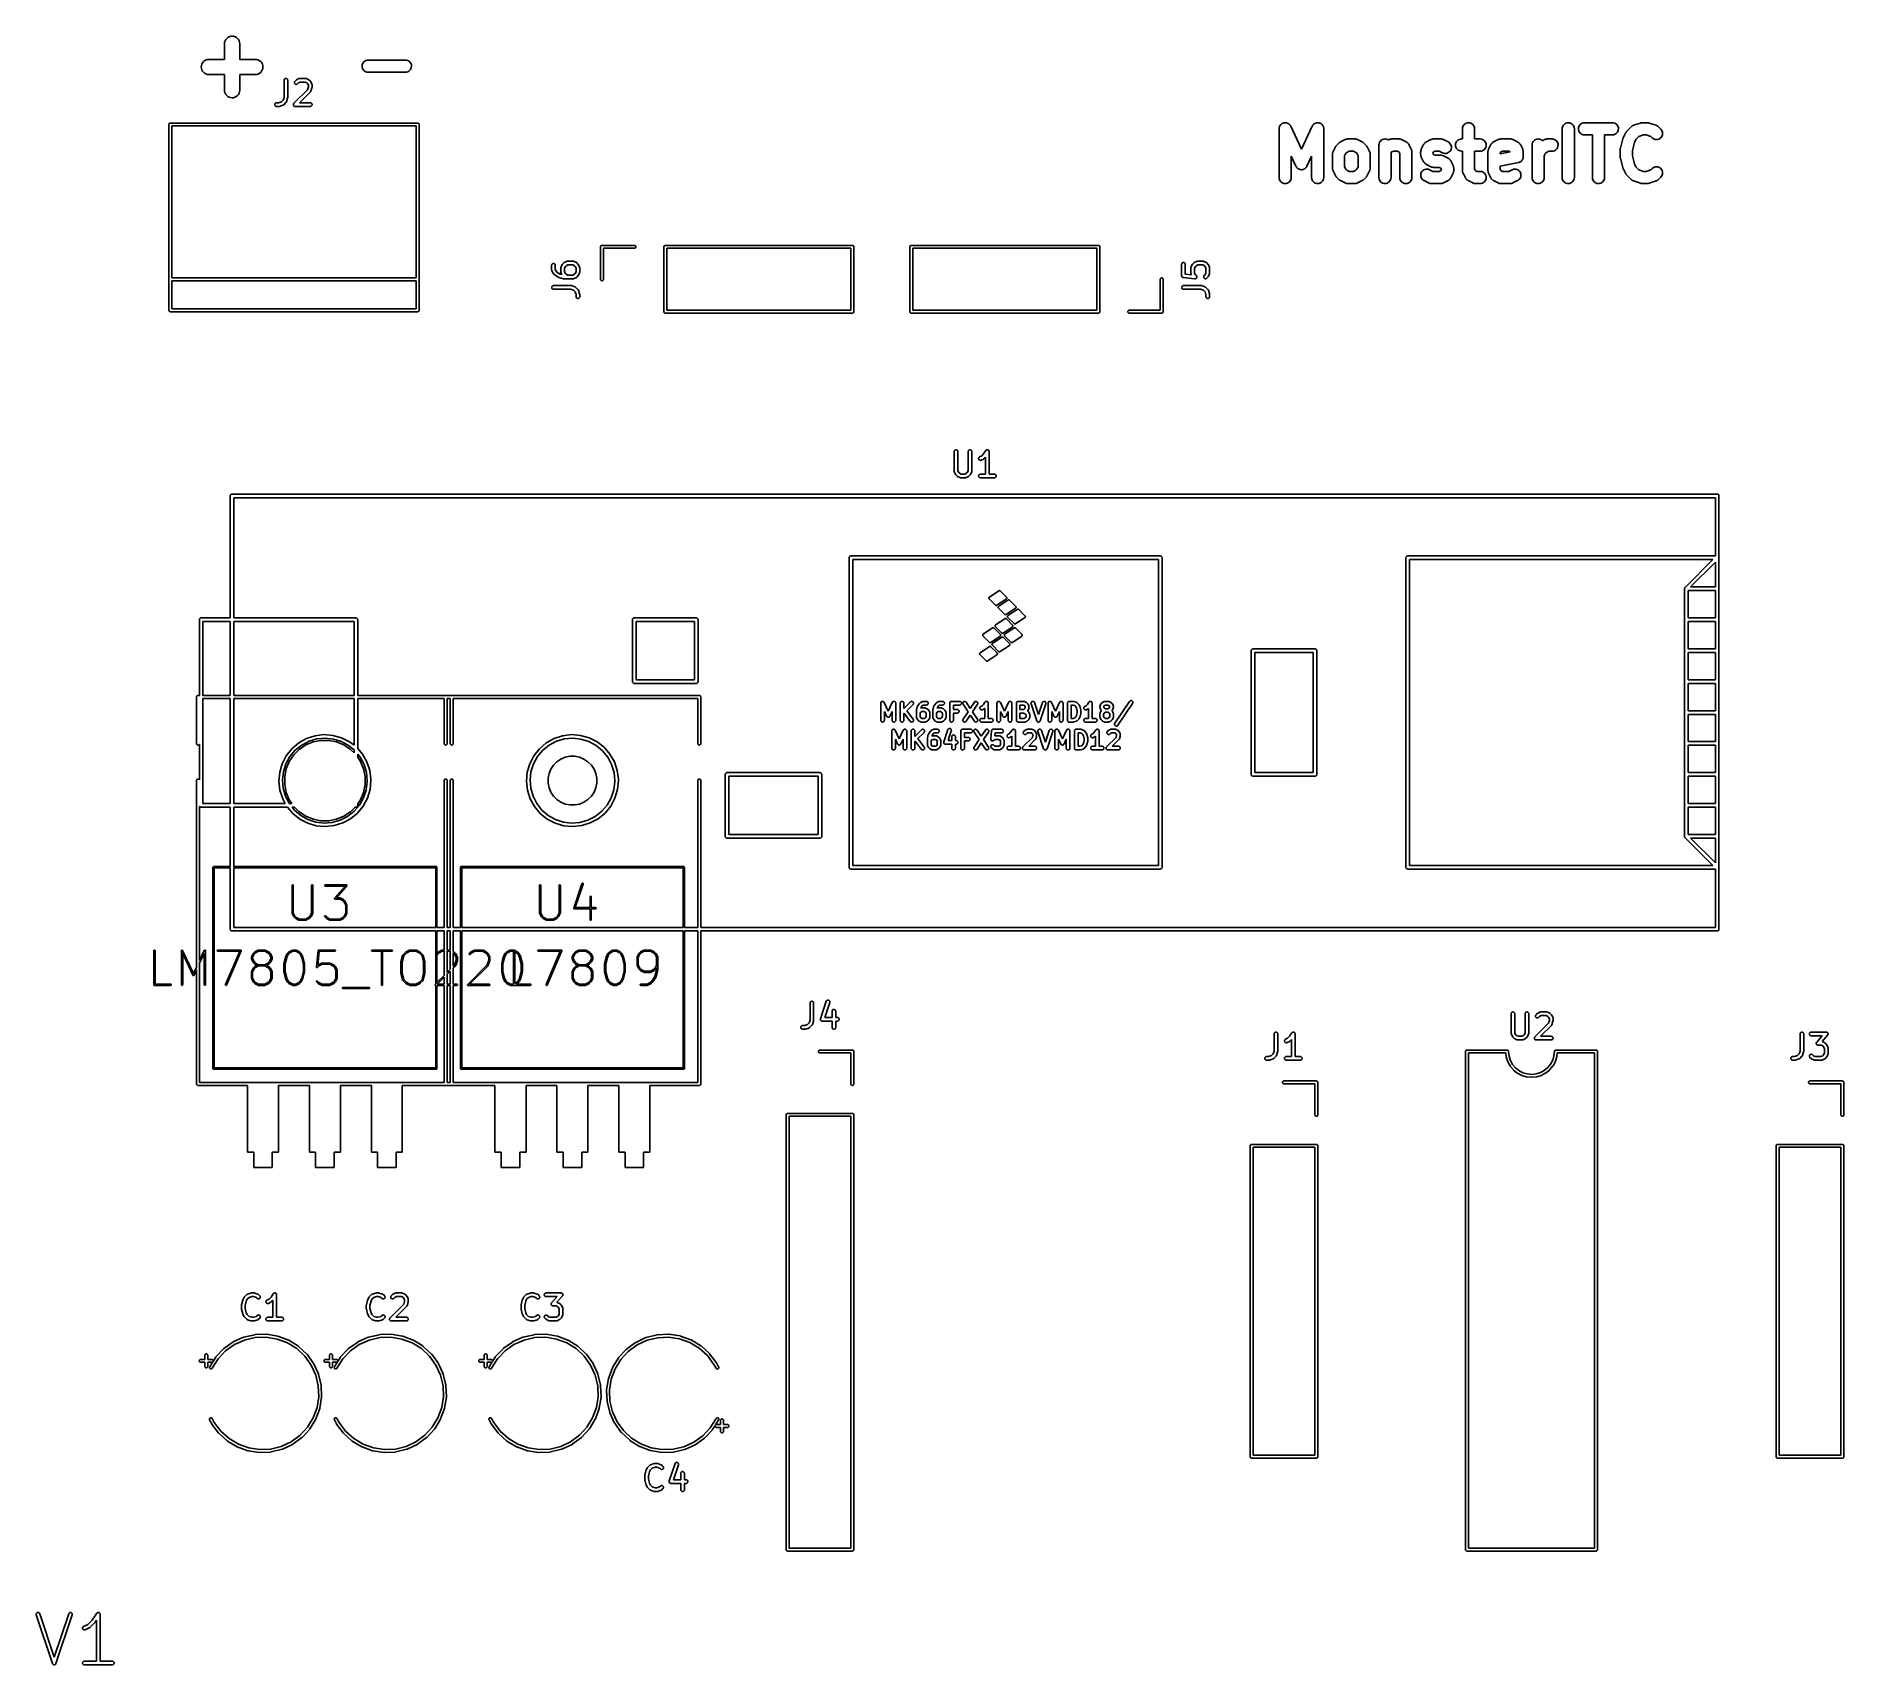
# Model space of a CAD drawing. Extents: x 74.5 to 148.7, y -138.1 to -71.3.
import ezdxf

# ---------------------------------------------------------------- set-up
doc = ezdxf.new("R2010")
doc.units = 0
doc.header["$MEASUREMENT"] = 0
doc.layers.add('BLACK', color=7, linetype='CONTINUOUS')

msp = doc.modelspace()

# ---------------------------------------------------------------- linework, layer by layer
at = {"layer": 'BLACK', "linetype": 'CONTINUOUS'}
for p, q in [((82.2375, -71.6118), (82.2443, -71.5512)), ((82.2375, -71.6162), (82.2375, -71.6118)), ((82.2375, -72.2561), (82.2375, -71.6162)), ((82.2443, -71.5512), (82.2628, -71.4931)), ((82.2628, -71.4931), (82.2922, -71.4396)), ((82.2922, -71.4396), (82.3314, -71.3929)), ((82.3314, -71.3929), (82.3789, -71.3547)), ((82.3789, -71.3547), (82.4329, -71.3264)), ((82.4329, -71.3264), (82.4914, -71.3092)), ((82.4914, -71.3092), (82.5522, -71.3037)), ((82.5522, -71.3037), (82.6128, -71.3101)), ((82.6128, -71.3101), (82.6711, -71.3281)), ((82.6711, -71.3281), (82.7247, -71.3571)), ((82.7247, -71.3571), (82.7717, -71.396)), ((82.7717, -71.396), (82.8103, -71.4433)), ((82.8103, -71.4433), (82.8389, -71.4971)), ((82.8389, -71.4971), (82.8565, -71.5555)), ((82.8565, -71.5555), (82.8625, -71.6162)), ((82.8625, -71.6162), (82.8625, -72.2561)), ((81.2851, -72.5664), (81.2915, -72.5057)), ((81.2907, -72.6271), (81.2851, -72.5664)), ((81.3079, -72.6856), (81.2907, -72.6271)), ((81.2915, -72.5057), (81.3095, -72.4475)), ((81.3361, -72.7397), (81.3079, -72.6856)), ((81.3095, -72.4475), (81.3385, -72.3938)), ((81.3385, -72.3938), (81.3774, -72.3468)), ((81.3774, -72.3468), (81.4247, -72.3083)), ((81.4247, -72.3083), (81.4785, -72.2797)), ((81.4785, -72.2797), (81.5369, -72.262)), ((81.5369, -72.262), (81.5976, -72.2561)), ((81.5976, -72.2561), (82.2375, -72.2561)), ((82.8625, -72.2561), (83.5024, -72.2561)), ((83.5024, -72.2561), (83.5067, -72.2561)), ((83.5067, -72.2561), (83.5674, -72.2629)), ((83.5674, -72.2629), (83.6255, -72.2813)), ((83.6255, -72.2813), (83.6789, -72.3107)), ((83.6789, -72.3107), (83.7257, -72.3499)), ((83.7257, -72.3499), (83.7639, -72.3975)), ((83.7905, -72.6897), (83.7615, -72.7433)), ((83.7639, -72.3975), (83.7921, -72.4515)), ((83.8085, -72.6314), (83.7905, -72.6897)), ((83.7921, -72.4515), (83.8093, -72.51)), ((83.8149, -72.5708), (83.8085, -72.6314)), ((83.8093, -72.51), (83.8149, -72.5708)), ((87.8881, -72.5311), (87.8932, -72.4826)), ((87.8925, -72.5797), (87.8881, -72.5311)), ((87.9063, -72.6265), (87.8925, -72.5797)), ((87.8932, -72.4826), (87.9076, -72.436)), ((87.9289, -72.6697), (87.9063, -72.6265)), ((87.9076, -72.436), (87.9308, -72.3931)), ((87.9595, -72.7078), (87.9289, -72.6697)), ((87.9308, -72.3931), (87.9619, -72.3555)), ((87.9969, -72.7391), (87.9595, -72.7078)), ((87.9619, -72.3555), (87.9997, -72.3246)), ((87.9997, -72.3246), (88.0428, -72.3017)), ((88.0428, -72.3017), (88.0895, -72.2876)), ((88.0895, -72.2876), (88.1381, -72.2829)), ((88.1381, -72.2829), (89.6619, -72.2829)), ((89.6619, -72.2829), (89.6654, -72.2829)), ((89.6654, -72.2829), (89.7139, -72.2883)), ((89.7139, -72.2883), (89.7604, -72.3031)), ((89.7604, -72.3031), (89.8031, -72.3266)), ((89.8381, -72.7103), (89.8003, -72.7411)), ((89.8031, -72.3266), (89.8405, -72.3579)), ((89.8692, -72.6727), (89.8381, -72.7103)), ((89.8405, -72.3579), (89.8711, -72.396)), ((89.8924, -72.6297), (89.8692, -72.6727)), ((89.8711, -72.396), (89.8937, -72.4392)), ((89.9068, -72.5831), (89.8924, -72.6297)), ((89.8937, -72.4392), (89.9075, -72.486)), ((89.9119, -72.5346), (89.9068, -72.5831)), ((89.9075, -72.486), (89.9119, -72.5346)), ((81.3743, -72.7872), (81.3361, -72.7397)), ((81.4211, -72.8264), (81.3743, -72.7872)), ((81.4745, -72.8558), (81.4211, -72.8264)), ((81.5326, -72.8742), (81.4745, -72.8558)), ((81.5933, -72.881), (81.5326, -72.8742)), ((81.5976, -72.8811), (81.5933, -72.881)), ((82.2375, -72.8811), (81.5976, -72.8811)), ((82.2375, -73.521), (82.2375, -72.8811)), ((83.5024, -72.8811), (82.8625, -72.8811)), ((82.8625, -72.8811), (82.8625, -73.521)), ((83.5631, -72.8751), (83.5024, -72.8811)), ((83.6215, -72.8575), (83.5631, -72.8751)), ((83.6753, -72.8289), (83.6215, -72.8575)), ((83.7226, -72.7903), (83.6753, -72.8289)), ((83.7615, -72.7433), (83.7226, -72.7903)), ((84.6817, -73.1113), (84.6833, -73.0968)), ((84.6817, -73.1124), (84.6817, -73.1113)), ((84.6817, -73.8145), (84.6817, -73.1124)), ((84.6833, -73.0968), (84.6877, -73.0828)), ((84.6877, -73.0828), (84.6948, -73.07)), ((84.6948, -73.07), (84.7042, -73.0588)), ((84.7042, -73.0588), (84.7156, -73.0496)), ((84.7156, -73.0496), (84.7286, -73.0428)), ((84.7286, -73.0428), (84.7426, -73.0387)), ((84.7426, -73.0387), (84.7572, -73.0374)), ((84.7572, -73.0374), (84.7717, -73.0389)), ((84.7717, -73.0389), (84.7857, -73.0432)), ((84.7857, -73.0432), (84.7986, -73.0502)), ((84.7986, -73.0502), (84.8099, -73.0595)), ((84.8099, -73.0595), (84.8191, -73.0709)), ((84.8191, -73.0709), (84.826, -73.0838)), ((84.826, -73.0838), (84.8302, -73.0978)), ((84.8302, -73.0978), (84.8317, -73.1124)), ((84.8317, -73.1124), (84.8317, -73.8267)), ((85.1102, -73.2074), (85.1117, -73.1928)), ((85.1116, -73.2219), (85.1102, -73.2074)), ((85.1158, -73.236), (85.1116, -73.2219)), ((85.1117, -73.1928), (85.116, -73.1788)), ((85.1226, -73.2489), (85.1158, -73.236)), ((85.116, -73.1788), (85.1229, -73.1659)), ((85.1318, -73.2603), (85.1226, -73.2489)), ((85.1229, -73.1659), (85.1322, -73.1546)), ((85.1431, -73.2697), (85.1318, -73.2603)), ((85.1322, -73.1546), (85.1798, -73.107)), ((85.1559, -73.2767), (85.1431, -73.2697)), ((85.1699, -73.281), (85.1559, -73.2767)), ((85.1845, -73.2826), (85.1699, -73.281)), ((85.1798, -73.107), (85.1806, -73.1062)), ((85.1806, -73.1062), (85.1839, -73.1036)), ((85.1839, -73.1036), (85.1869, -73.1007)), ((85.199, -73.2813), (85.1845, -73.2826)), ((85.1869, -73.1007), (85.1896, -73.099)), ((85.1896, -73.099), (85.192, -73.0971)), ((85.192, -73.0971), (85.1957, -73.0952)), ((85.1957, -73.0952), (85.1993, -73.0929)), ((85.2131, -73.2773), (85.199, -73.2813)), ((85.1993, -73.0929), (85.2946, -73.0453)), ((85.2261, -73.2705), (85.2131, -73.2773)), ((85.2375, -73.2614), (85.2261, -73.2705)), ((85.2383, -73.2607), (85.2375, -73.2614)), ((85.2773, -73.2216), (85.2383, -73.2607)), ((85.3458, -73.1874), (85.2773, -73.2216)), ((85.2946, -73.0453), (85.2955, -73.0448)), ((85.2955, -73.0448), (85.2976, -73.0441)), ((85.2976, -73.0441), (85.2995, -73.043)), ((85.2995, -73.043), (85.3044, -73.0416)), ((85.3044, -73.0416), (85.3092, -73.0398)), ((85.3092, -73.0398), (85.3114, -73.0394)), ((85.3114, -73.0394), (85.3135, -73.0388)), ((85.3135, -73.0388), (85.3186, -73.0383)), ((85.3186, -73.0383), (85.3237, -73.0375)), ((85.3237, -73.0375), (85.3259, -73.0376)), ((85.3259, -73.0376), (85.3281, -73.0374)), ((85.3281, -73.0374), (85.5662, -73.0374)), ((85.5485, -73.1874), (85.3458, -73.1874)), ((85.617, -73.2216), (85.5485, -73.1874)), ((85.5662, -73.0374), (85.5672, -73.0374)), ((85.5672, -73.0374), (85.5694, -73.0376)), ((85.5694, -73.0376), (85.5716, -73.0376)), ((85.5716, -73.0376), (85.5767, -73.0384)), ((85.5767, -73.0384), (85.5818, -73.039)), ((85.5818, -73.039), (85.5839, -73.0397)), ((85.5839, -73.0397), (85.5861, -73.0401)), ((85.5861, -73.0401), (85.5909, -73.0419)), ((85.5909, -73.0419), (85.5957, -73.0434)), ((85.5957, -73.0434), (85.5977, -73.0445)), ((85.5977, -73.0445), (85.5997, -73.0453)), ((85.5997, -73.0453), (85.695, -73.0929)), ((85.6474, -73.252), (85.617, -73.2216)), ((85.6435, -73.5004), (85.6817, -73.3859)), ((85.6817, -73.3206), (85.6474, -73.252)), ((85.6817, -73.3859), (85.6817, -73.3206)), ((85.695, -73.0929), (85.6959, -73.0934)), ((85.6959, -73.0934), (85.6994, -73.0957)), ((85.6994, -73.0957), (85.7031, -73.0977)), ((85.7031, -73.0977), (85.7056, -73.0997)), ((85.7056, -73.0997), (85.7082, -73.1014)), ((85.7082, -73.1014), (85.7112, -73.1043)), ((85.7112, -73.1043), (85.7145, -73.107)), ((85.7145, -73.107), (85.7621, -73.1546)), ((85.7621, -73.1546), (85.7628, -73.1553)), ((85.7628, -73.1553), (85.7654, -73.1586)), ((85.7654, -73.1586), (85.7683, -73.1617)), ((85.7683, -73.1617), (85.77, -73.1643)), ((85.77, -73.1643), (85.7719, -73.1668)), ((85.7719, -73.1668), (85.7739, -73.1705)), ((85.7739, -73.1705), (85.7761, -73.1741)), ((85.7761, -73.1741), (85.8237, -73.2693)), ((85.8278, -73.4218), (85.7802, -73.5647)), ((85.8237, -73.2693), (85.8242, -73.2703)), ((85.8242, -73.2703), (85.825, -73.2723)), ((85.825, -73.2723), (85.826, -73.2743)), ((85.826, -73.2743), (85.8275, -73.2792)), ((85.8275, -73.2792), (85.8293, -73.284)), ((85.8288, -73.4177), (85.8278, -73.4218)), ((85.83, -73.4137), (85.8288, -73.4177)), ((85.8293, -73.284), (85.8296, -73.2862)), ((85.8296, -73.2862), (85.8302, -73.2883)), ((85.8304, -73.4106), (85.83, -73.4137)), ((85.8302, -73.2883), (85.8307, -73.2934)), ((85.8311, -73.4075), (85.8304, -73.4106)), ((85.8307, -73.2934), (85.8315, -73.2985)), ((85.8312, -73.4033), (85.8311, -73.4075)), ((85.8317, -73.3991), (85.8312, -73.4033)), ((85.8315, -73.2985), (85.8315, -73.3007)), ((85.8315, -73.3007), (85.8317, -73.3029)), ((85.8317, -73.3029), (85.8317, -73.3981)), ((85.8317, -73.3981), (85.8317, -73.3991)), ((88.0396, -72.7626), (87.9969, -72.7391)), ((88.0861, -72.7774), (88.0396, -72.7626)), ((88.1346, -72.7828), (88.0861, -72.7774)), ((88.1381, -72.7829), (88.1346, -72.7828)), ((89.6619, -72.7829), (88.1381, -72.7829)), ((89.7105, -72.7781), (89.6619, -72.7829)), ((89.7572, -72.764), (89.7105, -72.7781)), ((89.8003, -72.7411), (89.7572, -72.764)), ((82.2435, -73.5816), (82.2375, -73.521)), ((82.2611, -73.64), (82.2435, -73.5816)), ((82.2897, -73.6939), (82.2611, -73.64)), ((82.3283, -73.7411), (82.2897, -73.6939)), ((82.3753, -73.78), (82.3283, -73.7411)), ((82.4289, -73.809), (82.3753, -73.78)), ((82.4872, -73.8271), (82.4289, -73.809)), ((82.5478, -73.8334), (82.4872, -73.8271)), ((82.6086, -73.8279), (82.5478, -73.8334)), ((82.6671, -73.8107), (82.6086, -73.8279)), ((82.7211, -73.7824), (82.6671, -73.8107)), ((82.7686, -73.7442), (82.7211, -73.7824)), ((82.8078, -73.6975), (82.7686, -73.7442)), ((82.8372, -73.6441), (82.8078, -73.6975)), ((82.8557, -73.5859), (82.8372, -73.6441)), ((82.8625, -73.5253), (82.8557, -73.5859)), ((82.8625, -73.521), (82.8625, -73.5253)), ((84.3007, -74.1119), (84.3022, -74.0973)), ((84.302, -74.1264), (84.3007, -74.1119)), ((84.3062, -74.1405), (84.302, -74.1264)), ((84.3022, -74.0973), (84.3066, -74.0833)), ((84.313, -74.1534), (84.3062, -74.1405)), ((84.3066, -74.0833), (84.3135, -74.0704)), ((84.3221, -74.1649), (84.313, -74.1534)), ((84.3135, -74.0704), (84.3229, -74.0592)), ((84.3333, -74.1743), (84.3221, -74.1649)), ((84.3229, -74.0592), (84.3342, -74.0499)), ((84.3462, -74.1813), (84.3333, -74.1743)), ((84.3342, -74.0499), (84.3471, -74.043)), ((84.3601, -74.1857), (84.3462, -74.1813)), ((84.3471, -74.043), (84.3611, -74.0388)), ((84.3747, -74.1874), (84.3601, -74.1857)), ((84.3611, -74.0388), (84.3757, -74.0374)), ((84.3757, -74.1874), (84.3747, -74.1874)), ((84.3757, -74.0374), (84.4588, -74.0374)), ((84.471, -74.1874), (84.3757, -74.1874)), ((84.4588, -74.0374), (84.5733, -73.9992)), ((84.4751, -74.187), (84.471, -74.1874)), ((84.4794, -74.1869), (84.4751, -74.187)), ((84.4824, -74.1863), (84.4794, -74.1869)), ((84.4855, -74.186), (84.4824, -74.1863)), ((84.4896, -74.1847), (84.4855, -74.186)), ((84.4937, -74.1839), (84.4896, -74.1847)), ((84.4947, -74.1835), (84.4937, -74.1839)), ((84.6375, -74.1359), (84.4947, -74.1835)), ((84.5733, -73.9992), (84.6435, -73.929)), ((84.6395, -74.135), (84.6375, -74.1359)), ((84.6417, -74.1344), (84.6395, -74.135)), ((84.6462, -74.132), (84.6417, -74.1344)), ((84.6435, -73.929), (84.6817, -73.8145)), ((84.6509, -74.13), (84.6462, -74.132)), ((84.6527, -74.1287), (84.6509, -74.13)), ((84.6547, -74.1277), (84.6527, -74.1287)), ((84.6587, -74.1245), (84.6547, -74.1277)), ((84.6628, -74.1215), (84.6587, -74.1245)), ((84.6644, -74.1199), (84.6628, -74.1215)), ((84.6661, -74.1185), (84.6644, -74.1199)), ((84.6668, -74.1178), (84.6661, -74.1185)), ((84.7621, -74.0226), (84.6668, -74.1178)), ((84.7635, -74.0209), (84.7621, -74.0226)), ((84.7651, -74.0194), (84.7635, -74.0209)), ((84.7681, -74.0152), (84.7651, -74.0194)), ((84.7714, -74.0112), (84.7681, -74.0152)), ((84.7724, -74.0093), (84.7714, -74.0112)), ((84.7737, -74.0075), (84.7724, -74.0093)), ((84.7759, -74.0029), (84.7737, -74.0075)), ((84.7783, -73.9983), (84.7759, -74.0029)), ((84.7789, -73.9962), (84.7783, -73.9983)), ((84.7799, -73.9942), (84.7789, -73.9962)), ((84.7802, -73.9932), (84.7799, -73.9942)), ((84.8278, -73.8504), (84.7802, -73.9932)), ((84.8288, -73.8463), (84.8278, -73.8504)), ((84.83, -73.8423), (84.8288, -73.8463)), ((84.8304, -73.8392), (84.83, -73.8423)), ((84.8311, -73.8361), (84.8304, -73.8392)), ((84.8312, -73.8319), (84.8311, -73.8361)), ((84.8317, -73.8277), (84.8312, -73.8319)), ((84.8317, -73.8267), (84.8317, -73.8277)), ((85.0626, -74.1119), (85.0634, -74.1048)), ((85.0626, -74.112), (85.0626, -74.1119)), ((85.0626, -74.1121), (85.0626, -74.112)), ((85.0633, -74.1193), (85.0626, -74.1121)), ((85.0639, -74.1264), (85.0633, -74.1193)), ((85.0634, -74.1048), (85.0641, -74.0976)), ((85.064, -74.1266), (85.0639, -74.1264)), ((85.064, -74.1267), (85.064, -74.1266)), ((85.0661, -74.1336), (85.064, -74.1267)), ((85.0641, -74.0974), (85.0642, -74.0973)), ((85.0641, -74.0976), (85.0641, -74.0974)), ((85.0642, -74.0973), (85.0663, -74.0904)), ((85.0681, -74.1405), (85.0661, -74.1336)), ((85.0663, -74.0904), (85.0684, -74.0836)), ((85.0681, -74.1406), (85.0681, -74.1405)), ((85.0682, -74.1407), (85.0681, -74.1406)), ((85.0716, -74.1473), (85.0682, -74.1407)), ((85.0684, -74.0834), (85.0685, -74.0833)), ((85.0684, -74.0836), (85.0684, -74.0834)), ((85.0685, -74.0833), (85.0719, -74.077)), ((85.0749, -74.1534), (85.0716, -74.1473)), ((85.0719, -74.077), (85.0753, -74.0707)), ((85.0749, -74.1535), (85.0749, -74.1534)), ((85.075, -74.1537), (85.0749, -74.1535)), ((85.0796, -74.1593), (85.075, -74.1537)), ((85.0753, -74.0707), (85.0754, -74.0706)), ((85.0754, -74.0704), (85.08, -74.0649)), ((85.0754, -74.0706), (85.0754, -74.0704)), ((85.084, -74.1649), (85.0796, -74.1593)), ((85.08, -74.0649), (85.0846, -74.0593)), ((85.0841, -74.1649), (85.084, -74.1649)), ((85.0842, -74.165), (85.0841, -74.1649)), ((85.0897, -74.1696), (85.0842, -74.165)), ((85.0846, -74.0593), (85.6435, -73.5004)), ((85.0952, -74.1743), (85.0897, -74.1696)), ((85.0954, -74.1743), (85.0952, -74.1743)), ((85.0955, -74.1744), (85.0954, -74.1743)), ((85.1018, -74.1779), (85.0955, -74.1744)), ((85.1081, -74.1813), (85.1018, -74.1779)), ((85.1082, -74.1814), (85.1081, -74.1813)), ((85.1083, -74.1814), (85.1082, -74.1814)), ((85.1152, -74.1836), (85.1083, -74.1814)), ((85.122, -74.1857), (85.1152, -74.1836)), ((85.1222, -74.1858), (85.122, -74.1857)), ((85.1223, -74.1858), (85.1222, -74.1858)), ((85.1294, -74.1866), (85.1223, -74.1858)), ((85.1366, -74.1874), (85.1294, -74.1866)), ((85.1368, -74.1874), (85.1366, -74.1874)), ((85.1376, -74.1874), (85.1368, -74.1874)), ((85.1368, -74.1874), (85.1368, -74.1874)), ((85.1368, -74.1874), (85.1368, -74.1874)), ((85.7567, -74.1874), (85.1376, -74.1874)), ((85.7621, -73.594), (85.3187, -74.0374)), ((85.3187, -74.0374), (85.7567, -74.0374)), ((85.7567, -74.0374), (85.7577, -74.0374)), ((85.7712, -74.186), (85.7567, -74.1874)), ((85.7577, -74.0374), (85.7723, -74.039)), ((85.7635, -73.5923), (85.7621, -73.594)), ((85.7651, -73.5908), (85.7635, -73.5923)), ((85.7681, -73.5866), (85.7651, -73.5908)), ((85.7714, -73.5827), (85.7681, -73.5866)), ((85.7852, -74.1817), (85.7712, -74.186)), ((85.7724, -73.5807), (85.7714, -73.5827)), ((85.7723, -74.039), (85.7862, -74.0434)), ((85.7737, -73.5789), (85.7724, -73.5807)), ((85.7759, -73.5743), (85.7737, -73.5789)), ((85.7783, -73.5698), (85.7759, -73.5743)), ((85.7789, -73.5677), (85.7783, -73.5698)), ((85.7799, -73.5657), (85.7789, -73.5677)), ((85.7802, -73.5647), (85.7799, -73.5657)), ((85.7982, -74.1748), (85.7852, -74.1817)), ((85.7862, -74.0434), (85.799, -74.0505)), ((85.8095, -74.1656), (85.7982, -74.1748)), ((85.799, -74.0505), (85.8103, -74.0599)), ((85.8188, -74.1543), (85.8095, -74.1656)), ((85.8103, -74.0599), (85.8194, -74.0713)), ((85.8258, -74.1414), (85.8188, -74.1543)), ((85.8194, -74.0713), (85.8262, -74.0843)), ((85.8301, -74.1275), (85.8258, -74.1414)), ((85.8262, -74.0843), (85.8303, -74.0983)), ((85.8317, -74.1129), (85.8301, -74.1275)), ((85.8303, -74.0983), (85.8317, -74.1129)), ((79.9497, -74.93), (79.9509, -74.9182)), ((79.95, -74.9329), (79.9497, -74.93)), ((79.95, -81.277), (79.95, -74.9329)), ((79.9509, -74.9182), (79.9543, -74.9069)), ((79.9543, -74.9069), (79.9599, -74.8965)), ((79.9599, -74.8965), (79.9674, -74.8874)), ((79.9674, -74.8874), (79.9765, -74.8799)), ((79.9765, -74.8799), (79.9869, -74.8743)), ((79.9869, -74.8743), (79.9982, -74.8709)), ((79.9982, -74.8709), (80.0071, -74.87)), ((80.0071, -74.87), (80.01, -74.8697)), ((80.01, -74.8697), (80.0129, -74.87)), ((80.0129, -74.87), (90.1671, -74.87)), ((90.1671, -74.87), (90.17, -74.8697)), ((90.17, -74.8697), (90.1729, -74.87)), ((90.1729, -74.87), (90.1818, -74.8709)), ((90.1818, -74.8709), (90.1931, -74.8743)), ((90.1931, -74.8743), (90.2035, -74.8799)), ((90.2035, -74.8799), (90.2126, -74.8874)), ((90.2126, -74.8874), (90.2201, -74.8965)), ((90.2201, -74.8965), (90.2257, -74.9069)), ((90.2257, -74.9069), (90.2291, -74.9182)), ((90.2291, -74.9182), (90.2303, -74.93)), ((90.2303, -74.93), (90.23, -74.9329)), ((90.23, -74.9329), (90.23, -81.2771)), ((125.584, -74.9492), (125.596, -74.9343)), ((125.596, -74.9343), (125.6, -74.9305)), ((125.6, -74.9305), (125.604, -74.9261)), ((125.604, -74.9261), (125.618, -74.9144)), ((125.618, -74.9144), (125.632, -74.902)), ((125.632, -74.902), (125.637, -74.8992)), ((125.637, -74.8992), (125.642, -74.8956)), ((125.642, -74.8956), (125.658, -74.8869)), ((125.658, -74.8869), (125.674, -74.8775)), ((125.674, -74.8775), (125.68, -74.8756)), ((125.68, -74.8756), (125.685, -74.873)), ((125.685, -74.873), (125.703, -74.8677)), ((125.703, -74.8677), (125.721, -74.8616)), ((125.721, -74.8616), (125.726, -74.8608)), ((125.726, -74.8608), (125.732, -74.8592)), ((125.732, -74.8592), (125.75, -74.8575)), ((125.75, -74.8575), (125.769, -74.8549)), ((125.769, -74.8549), (125.775, -74.8553)), ((125.775, -74.8553), (125.78, -74.8548)), ((125.78, -74.8548), (125.799, -74.8567)), ((125.799, -74.8567), (125.818, -74.8578)), ((125.818, -74.8578), (125.823, -74.8593)), ((125.823, -74.8593), (125.829, -74.8599)), ((125.829, -74.8599), (125.847, -74.8654)), ((125.847, -74.8654), (125.865, -74.8701)), ((125.865, -74.8701), (125.87, -74.8726)), ((125.87, -74.8726), (125.875, -74.8743)), ((125.875, -74.8743), (125.892, -74.8832)), ((125.892, -74.8832), (125.909, -74.8913)), ((125.909, -74.8913), (125.913, -74.8948)), ((125.913, -74.8948), (125.918, -74.8975)), ((125.918, -74.8975), (125.933, -74.9094)), ((125.933, -74.9094), (125.948, -74.9207)), ((125.948, -74.9207), (125.952, -74.925)), ((125.952, -74.925), (125.956, -74.9286)), ((125.956, -74.9286), (125.968, -74.9431)), ((125.968, -74.9431), (125.98, -74.957)), ((126.912, -74.9542), (126.925, -74.9405)), ((126.925, -74.9405), (126.937, -74.9261)), ((126.937, -74.9261), (126.941, -74.9226)), ((126.941, -74.9226), (126.945, -74.9183)), ((126.945, -74.9183), (126.96, -74.9073)), ((126.96, -74.9073), (126.975, -74.8956)), ((126.975, -74.8956), (126.98, -74.8929)), ((126.98, -74.8929), (126.985, -74.8895)), ((126.985, -74.8895), (127.002, -74.8816)), ((127.002, -74.8816), (127.018, -74.873)), ((127.018, -74.873), (127.024, -74.8713)), ((127.024, -74.8713), (127.029, -74.8689)), ((127.029, -74.8689), (127.047, -74.8645)), ((127.047, -74.8645), (127.065, -74.8592)), ((127.065, -74.8592), (127.071, -74.8587)), ((127.071, -74.8587), (127.076, -74.8573)), ((127.076, -74.8573), (127.095, -74.8565)), ((127.095, -74.8565), (127.114, -74.8548)), ((127.114, -74.8548), (127.119, -74.8554)), ((127.119, -74.8554), (127.125, -74.8551)), ((127.125, -74.8551), (127.144, -74.8579)), ((127.144, -74.8579), (127.162, -74.8599)), ((127.162, -74.8599), (127.168, -74.8616)), ((127.168, -74.8616), (127.173, -74.8624)), ((127.173, -74.8624), (127.191, -74.8688)), ((127.191, -74.8688), (127.209, -74.8743)), ((127.209, -74.8743), (127.214, -74.877)), ((127.214, -74.877), (127.219, -74.879)), ((127.219, -74.879), (127.235, -74.8886)), ((127.235, -74.8886), (127.252, -74.8975)), ((127.252, -74.8975), (127.256, -74.9011)), ((127.256, -74.9011), (127.261, -74.9041)), ((127.261, -74.9041), (127.275, -74.9167)), ((127.275, -74.9167), (127.289, -74.9286)), ((127.289, -74.9286), (127.293, -74.933)), ((127.293, -74.933), (127.297, -74.9369)), ((127.297, -74.9369), (127.308, -74.9519)), ((133.096, -74.9635), (133.127, -74.9261)), ((133.127, -74.9261), (133.165, -74.8956)), ((133.165, -74.8956), (133.209, -74.873)), ((133.209, -74.873), (133.256, -74.8592)), ((133.256, -74.8592), (133.304, -74.8548)), ((133.304, -74.8548), (133.353, -74.8599)), ((133.353, -74.8599), (133.399, -74.8743)), ((133.399, -74.8743), (133.442, -74.8975)), ((133.442, -74.8975), (133.48, -74.9286)), ((133.48, -74.9286), (133.511, -74.9664)), ((137.191, -74.9635), (137.223, -74.9261)), ((137.223, -74.9261), (137.261, -74.8956)), ((137.261, -74.8956), (137.304, -74.873)), ((137.304, -74.873), (137.351, -74.8592)), ((137.351, -74.8592), (137.399, -74.8548)), ((137.399, -74.8548), (137.448, -74.8599)), ((137.448, -74.8599), (137.494, -74.8743)), ((137.494, -74.8743), (137.537, -74.8975)), ((137.537, -74.8975), (137.575, -74.9286)), ((137.575, -74.9286), (137.606, -74.9664)), ((137.857, -74.965), (137.888, -74.9274)), ((137.888, -74.9274), (137.926, -74.8965)), ((137.926, -74.8965), (137.969, -74.8736)), ((137.969, -74.8736), (138.016, -74.8595)), ((138.016, -74.8595), (138.064, -74.8548)), ((138.064, -74.8548), (139.207, -74.8548)), ((139.207, -74.8548), (139.211, -74.8548)), ((139.211, -74.8548), (139.259, -74.8602)), ((139.259, -74.8602), (139.306, -74.875)), ((139.306, -74.875), (139.348, -74.8985)), ((139.348, -74.8985), (139.386, -74.9298)), ((139.386, -74.9298), (139.416, -74.9679)), ((140.08, -74.9628), (140.366, -74.8676)), ((140.366, -74.8676), (140.369, -74.8665)), ((140.369, -74.8665), (140.383, -74.8636)), ((140.383, -74.8636), (140.397, -74.8595)), ((140.397, -74.8595), (140.407, -74.8585)), ((140.407, -74.8585), (140.417, -74.8563)), ((140.417, -74.8563), (140.431, -74.8561)), ((140.431, -74.8561), (140.445, -74.8548)), ((140.445, -74.8548), (140.636, -74.8548)), ((140.636, -74.8548), (140.639, -74.8548)), ((140.639, -74.8548), (140.653, -74.8563)), ((140.653, -74.8563), (140.667, -74.8568)), ((140.667, -74.8568), (140.677, -74.8591)), ((140.677, -74.8591), (140.688, -74.8602)), ((140.688, -74.8602), (140.701, -74.8645)), ((140.701, -74.8645), (140.715, -74.8676)), ((140.715, -74.8676), (141, -74.9628)), ((80.07, -74.99), (80.07, -81.22)), ((90.11, -74.99), (80.07, -74.99)), ((90.11, -81.22), (90.11, -74.99)), ((125.529, -75.1013), (125.531, -75.0827)), ((125.529, -75.1048), (125.529, -75.1013)), ((125.529, -77.1048), (125.529, -75.1048)), ((125.531, -75.0827), (125.532, -75.064)), ((125.532, -75.064), (125.533, -75.0585)), ((125.533, -75.0585), (125.534, -75.0528)), ((125.534, -75.0528), (125.54, -75.0349)), ((125.54, -75.0349), (125.545, -75.0169)), ((125.545, -75.0169), (125.547, -75.0117)), ((125.547, -75.0117), (125.549, -75.0063)), ((125.549, -75.0063), (125.558, -74.9899)), ((125.558, -74.9899), (125.566, -74.9731)), ((125.566, -74.9731), (125.57, -74.9685)), ((125.57, -74.9685), (125.572, -74.9635)), ((125.572, -74.9635), (125.584, -74.9492)), ((125.98, -74.957), (125.983, -74.962)), ((125.983, -74.962), (125.987, -74.9664)), ((125.987, -74.9664), (125.996, -74.9829)), ((125.996, -74.9829), (126.005, -74.999)), ((126.005, -74.999), (126.445, -75.9422)), ((126.445, -75.9422), (126.885, -74.999)), ((126.885, -74.999), (126.887, -74.9959)), ((126.887, -74.9959), (126.897, -74.9799)), ((126.897, -74.9799), (126.906, -74.9635)), ((126.906, -74.9635), (126.909, -74.9591)), ((126.909, -74.9591), (126.912, -74.9542)), ((127.308, -74.9519), (127.32, -74.9664)), ((127.32, -74.9664), (127.323, -74.9715)), ((127.323, -74.9715), (127.326, -74.9761)), ((127.326, -74.9761), (127.334, -74.993)), ((127.334, -74.993), (127.343, -75.0095)), ((127.343, -75.0095), (127.345, -75.015)), ((127.345, -75.015), (127.347, -75.0201)), ((127.347, -75.0201), (127.352, -75.0383)), ((127.352, -75.0383), (127.357, -75.0562)), ((127.357, -75.0562), (127.358, -75.0619)), ((127.358, -75.0619), (127.359, -75.0674)), ((127.359, -75.0674), (127.36, -75.0861)), ((127.36, -75.0861), (127.362, -75.1048)), ((127.362, -75.1048), (127.362, -77.1048)), ((127.983, -75.6899), (127.985, -75.6874)), ((127.985, -75.6874), (127.996, -75.6787)), ((127.996, -75.6787), (128.006, -75.669)), ((128.006, -75.669), (128.015, -75.6635)), ((128.015, -75.6635), (128.023, -75.657)), ((128.023, -75.657), (128.036, -75.6505)), ((128.036, -75.6505), (128.048, -75.6431)), ((128.048, -75.6431), (128.238, -75.5478)), ((128.238, -75.5478), (128.241, -75.5463)), ((128.241, -75.5463), (128.248, -75.5437)), ((128.248, -75.5437), (128.255, -75.5403)), ((128.255, -75.5403), (128.271, -75.5354)), ((128.271, -75.5354), (128.287, -75.5295)), ((128.287, -75.5295), (128.294, -75.5283)), ((128.294, -75.5283), (128.301, -75.5262)), ((128.301, -75.5262), (128.318, -75.5245)), ((128.318, -75.5245), (128.335, -75.5219)), ((128.335, -75.5219), (128.343, -75.5221)), ((128.343, -75.5221), (128.35, -75.5214)), ((128.35, -75.5214), (128.636, -75.5214)), ((128.636, -75.5214), (128.639, -75.5215)), ((128.639, -75.5215), (128.647, -75.5223)), ((128.647, -75.5223), (128.654, -75.5221)), ((128.654, -75.5221), (128.671, -75.525)), ((128.671, -75.525), (128.688, -75.5269)), ((128.688, -75.5269), (128.695, -75.5291)), ((128.695, -75.5291), (128.702, -75.5304)), ((128.702, -75.5304), (128.718, -75.5365)), ((128.718, -75.5365), (128.734, -75.5416)), ((128.734, -75.5416), (128.741, -75.5452)), ((128.741, -75.5452), (128.748, -75.5478)), ((128.748, -75.5478), (128.938, -75.6431)), ((128.938, -75.6431), (128.941, -75.6446)), ((128.941, -75.6446), (128.953, -75.6523)), ((128.953, -75.6523), (128.965, -75.6589)), ((128.965, -75.6589), (128.973, -75.6655)), ((128.973, -75.6655), (128.982, -75.6712)), ((128.982, -75.6712), (128.992, -75.681)), ((128.992, -75.681), (129.003, -75.6899)), ((129.629, -75.7194), (129.644, -75.6729)), ((129.644, -75.6729), (129.668, -75.6302)), ((129.668, -75.6302), (129.699, -75.5928)), ((129.699, -75.5928), (129.737, -75.5622)), ((129.737, -75.5622), (129.78, -75.5396)), ((129.78, -75.5396), (129.827, -75.5259)), ((129.827, -75.5259), (129.876, -75.5214)), ((129.876, -75.5214), (129.924, -75.5265)), ((129.924, -75.5265), (129.971, -75.541)), ((129.971, -75.541), (130.014, -75.5642)), ((130.014, -75.5646), (130.048, -75.5478)), ((130.014, -75.5642), (130.014, -75.5646)), ((130.048, -75.5478), (130.051, -75.5463)), ((130.051, -75.5463), (130.058, -75.5437)), ((130.058, -75.5437), (130.064, -75.5403)), ((130.064, -75.5403), (130.081, -75.5354)), ((130.081, -75.5354), (130.097, -75.5295)), ((130.097, -75.5295), (130.104, -75.5283)), ((130.104, -75.5283), (130.111, -75.5262)), ((130.111, -75.5262), (130.128, -75.5245)), ((130.128, -75.5245), (130.145, -75.5219)), ((130.145, -75.5219), (130.152, -75.5221)), ((130.152, -75.5221), (130.16, -75.5214)), ((130.16, -75.5214), (130.445, -75.5214)), ((130.445, -75.5214), (130.449, -75.5215)), ((130.449, -75.5215), (130.456, -75.5223)), ((130.456, -75.5223), (130.463, -75.5221)), ((130.463, -75.5221), (130.48, -75.525)), ((130.48, -75.525), (130.497, -75.5269)), ((130.497, -75.5269), (130.504, -75.5291)), ((130.504, -75.5291), (130.511, -75.5304)), ((130.511, -75.5304), (130.527, -75.5365)), ((130.527, -75.5365), (130.544, -75.5416)), ((130.544, -75.5416), (130.55, -75.5452)), ((130.55, -75.5452), (130.557, -75.5478)), ((130.557, -75.5478), (130.748, -75.6431)), ((130.748, -75.6431), (130.751, -75.6446)), ((130.751, -75.6446), (130.755, -75.6476)), ((130.755, -75.6476), (130.76, -75.6498)), ((130.76, -75.6498), (130.776, -75.6608)), ((130.776, -75.6608), (130.792, -75.6712)), ((130.792, -75.6712), (130.795, -75.675)), ((130.795, -75.675), (130.8, -75.6781)), ((130.8, -75.6781), (130.813, -75.6919)), ((131.509, -75.6895), (131.522, -75.6758)), ((131.522, -75.6758), (131.526, -75.6727)), ((131.526, -75.6727), (131.53, -75.669)), ((131.53, -75.669), (131.546, -75.6589)), ((131.546, -75.6589), (131.562, -75.6481)), ((131.562, -75.6481), (131.567, -75.6459)), ((131.567, -75.6459), (131.572, -75.6431)), ((131.572, -75.6431), (131.762, -75.5478)), ((131.762, -75.5478), (131.765, -75.5463)), ((131.765, -75.5463), (131.772, -75.5437)), ((131.772, -75.5437), (131.779, -75.5403)), ((131.779, -75.5403), (131.795, -75.5354)), ((131.795, -75.5354), (131.811, -75.5295)), ((131.811, -75.5295), (131.818, -75.5283)), ((131.818, -75.5283), (131.825, -75.5262)), ((131.825, -75.5262), (131.842, -75.5245)), ((131.842, -75.5245), (131.859, -75.5219)), ((131.859, -75.5219), (131.866, -75.5221)), ((131.866, -75.5221), (131.874, -75.5214)), ((131.874, -75.5214), (132.16, -75.5214)), ((132.16, -75.5214), (132.163, -75.5215)), ((132.163, -75.5215), (132.17, -75.5223)), ((132.17, -75.5223), (132.178, -75.5221)), ((132.178, -75.5221), (132.195, -75.525)), ((132.195, -75.525), (132.212, -75.5269)), ((132.212, -75.5269), (132.219, -75.5291)), ((132.219, -75.5291), (132.226, -75.5304)), ((132.226, -75.5304), (132.242, -75.5365)), ((132.242, -75.5365), (132.258, -75.5416)), ((132.258, -75.5416), (132.264, -75.5452)), ((132.264, -75.5452), (132.271, -75.5478)), ((132.271, -75.5478), (132.462, -75.6431)), ((132.462, -75.6431), (132.465, -75.6446)), ((132.465, -75.6446), (132.506, -75.6712)), ((132.506, -75.6712), (132.541, -75.7052)), ((132.772, -75.7212), (132.786, -75.6745)), ((132.786, -75.6745), (132.809, -75.6316)), ((132.809, -75.6316), (132.841, -75.594)), ((132.841, -75.594), (132.878, -75.5632)), ((132.878, -75.5632), (132.921, -75.5403)), ((132.921, -75.5403), (132.968, -75.5262)), ((132.968, -75.5262), (133.017, -75.5214)), ((133.017, -75.5214), (133.052, -75.5214)), ((133.052, -75.1013), (133.058, -75.0528)), ((133.052, -75.1048), (133.052, -75.1013)), ((133.052, -75.5214), (133.052, -75.1048)), ((133.058, -75.0528), (133.073, -75.0063)), ((133.073, -75.0063), (133.096, -74.9635)), ((133.511, -74.9664), (133.534, -75.0095)), ((133.534, -75.0095), (133.548, -75.0562)), ((133.548, -75.0562), (133.552, -75.1048)), ((133.552, -75.1048), (133.552, -75.5214)), ((133.552, -75.5214), (133.779, -75.5214)), ((133.779, -75.5214), (133.782, -75.5215)), ((133.782, -75.5215), (133.831, -75.5269)), ((133.831, -75.5269), (133.877, -75.5416)), ((133.877, -75.5416), (133.92, -75.5652)), ((133.92, -75.5652), (133.957, -75.5965)), ((133.957, -75.5965), (133.988, -75.6345)), ((133.988, -75.6345), (134.01, -75.6778)), ((134.01, -75.6778), (134.024, -75.7246)), ((134.271, -75.6895), (134.284, -75.6758)), ((134.284, -75.6758), (134.288, -75.6727)), ((134.288, -75.6727), (134.292, -75.669)), ((134.292, -75.669), (134.308, -75.6589)), ((134.308, -75.6589), (134.324, -75.6481)), ((134.324, -75.6481), (134.329, -75.6459)), ((134.329, -75.6459), (134.333, -75.6431)), ((134.333, -75.6431), (134.524, -75.5478)), ((134.524, -75.5478), (134.527, -75.5463)), ((134.527, -75.5463), (134.534, -75.5437)), ((134.534, -75.5437), (134.54, -75.5403)), ((134.54, -75.5403), (134.557, -75.5354)), ((134.557, -75.5354), (134.573, -75.5295)), ((134.573, -75.5295), (134.58, -75.5283)), ((134.58, -75.5283), (134.587, -75.5262)), ((134.587, -75.5262), (134.604, -75.5245)), ((134.604, -75.5245), (134.621, -75.5219)), ((134.621, -75.5219), (134.628, -75.5221)), ((134.628, -75.5221), (134.636, -75.5214)), ((134.636, -75.5214), (135.017, -75.5214)), ((135.017, -75.5214), (135.02, -75.5215)), ((135.02, -75.5215), (135.027, -75.5223)), ((135.027, -75.5223), (135.035, -75.5221)), ((135.035, -75.5221), (135.052, -75.525)), ((135.052, -75.525), (135.069, -75.5269)), ((135.069, -75.5269), (135.076, -75.5291)), ((135.076, -75.5291), (135.083, -75.5304)), ((135.083, -75.5304), (135.099, -75.5365)), ((135.099, -75.5365), (135.115, -75.5416)), ((135.115, -75.5416), (135.122, -75.5452)), ((135.122, -75.5452), (135.128, -75.5478)), ((135.128, -75.5478), (135.319, -75.6431)), ((135.319, -75.6431), (135.322, -75.6446)), ((135.322, -75.6446), (135.327, -75.6476)), ((135.327, -75.6476), (135.332, -75.6498)), ((135.332, -75.6498), (135.347, -75.6608)), ((135.347, -75.6608), (135.363, -75.6712)), ((135.363, -75.6712), (135.367, -75.675)), ((135.367, -75.675), (135.371, -75.6781)), ((135.371, -75.6781), (135.384, -75.6919)), ((135.915, -75.7194), (135.93, -75.6729)), ((135.93, -75.6729), (135.953, -75.6302)), ((135.953, -75.6302), (135.985, -75.5928)), ((135.985, -75.5928), (136.023, -75.5622)), ((136.023, -75.5622), (136.066, -75.5396)), ((136.066, -75.5396), (136.113, -75.5259)), ((136.113, -75.5259), (136.161, -75.5214)), ((136.161, -75.5214), (136.21, -75.5265)), ((136.21, -75.5265), (136.256, -75.541)), ((136.256, -75.541), (136.299, -75.5642)), ((136.299, -75.5642), (136.336, -75.5943)), ((136.336, -75.5943), (136.429, -75.5478)), ((136.429, -75.5478), (136.432, -75.5463)), ((136.432, -75.5463), (136.439, -75.5437)), ((136.439, -75.5437), (136.445, -75.5403)), ((136.445, -75.5403), (136.462, -75.5354)), ((136.462, -75.5354), (136.478, -75.5295)), ((136.478, -75.5295), (136.485, -75.5283)), ((136.485, -75.5283), (136.492, -75.5262)), ((136.492, -75.5262), (136.509, -75.5245)), ((136.509, -75.5245), (136.526, -75.5219)), ((136.526, -75.5219), (136.533, -75.5221)), ((136.533, -75.5221), (136.54, -75.5214)), ((136.54, -75.5214), (136.731, -75.5214)), ((136.731, -75.5214), (136.734, -75.5215)), ((136.734, -75.5215), (136.783, -75.5269)), ((136.783, -75.5269), (136.829, -75.5416)), ((136.829, -75.5416), (136.872, -75.5652)), ((136.872, -75.5652), (136.91, -75.5965)), ((136.91, -75.5965), (136.94, -75.6345)), ((136.94, -75.6345), (136.963, -75.6778)), ((136.963, -75.6778), (136.977, -75.7246)), ((137.148, -75.1013), (137.153, -75.0528)), ((137.148, -75.1048), (137.148, -75.1013)), ((137.148, -77.1048), (137.148, -75.1048)), ((137.153, -75.0528), (137.168, -75.0063)), ((137.168, -75.0063), (137.191, -74.9635)), ((137.606, -74.9664), (137.629, -75.0095)), ((137.629, -75.0095), (137.643, -75.0562)), ((137.643, -75.0562), (137.648, -75.1048)), ((137.648, -75.1048), (137.648, -77.1048)), ((137.814, -75.103), (137.819, -75.0545)), ((137.819, -75.1516), (137.814, -75.103)), ((137.819, -75.0545), (137.834, -75.0079)), ((137.832, -75.1984), (137.819, -75.1516)), ((137.855, -75.2417), (137.832, -75.1984)), ((137.834, -75.0079), (137.857, -74.965)), ((137.886, -75.2797), (137.855, -75.2417)), ((137.923, -75.311), (137.886, -75.2797)), ((137.966, -75.3345), (137.923, -75.311)), ((138.012, -75.3493), (137.966, -75.3345)), ((138.061, -75.3547), (138.012, -75.3493)), ((138.064, -75.3548), (138.061, -75.3547)), ((138.386, -75.3548), (138.064, -75.3548)), ((138.386, -77.1048), (138.386, -75.3548)), ((139.207, -75.3548), (138.886, -75.3548)), ((138.886, -75.3548), (138.886, -77.1048)), ((139.256, -75.35), (139.207, -75.3548)), ((139.302, -75.3359), (139.256, -75.35)), ((139.345, -75.313), (139.302, -75.3359)), ((139.383, -75.2822), (139.345, -75.313)), ((139.414, -75.2446), (139.383, -75.2822)), ((139.438, -75.2016), (139.414, -75.2446)), ((139.416, -74.9679), (139.439, -75.0111)), ((139.452, -75.155), (139.438, -75.2016)), ((139.439, -75.0111), (139.453, -75.0579)), ((139.457, -75.1065), (139.452, -75.155)), ((139.453, -75.0579), (139.457, -75.1065)), ((139.536, -75.9013), (139.631, -75.5203)), ((139.631, -75.5203), (139.632, -75.5169)), ((139.632, -75.5169), (139.633, -75.5159)), ((139.633, -75.5147), (139.641, -75.493)), ((139.633, -75.5159), (139.633, -75.5147)), ((139.641, -75.493), (139.649, -75.4712)), ((139.649, -75.4712), (139.65, -75.4702)), ((139.65, -75.4691), (139.745, -75.2787)), ((139.65, -75.4702), (139.65, -75.4691)), ((139.745, -75.2787), (139.747, -75.2756)), ((139.747, -75.2756), (139.755, -75.2638)), ((139.755, -75.2638), (139.761, -75.2514)), ((139.761, -75.2514), (139.768, -75.2434)), ((139.768, -75.2434), (139.774, -75.2346)), ((139.774, -75.2346), (139.783, -75.2246)), ((139.783, -75.2246), (139.792, -75.2137)), ((139.792, -75.2137), (139.983, -75.0232)), ((139.983, -75.0232), (139.985, -75.0208)), ((139.985, -75.0208), (139.991, -75.0162)), ((139.991, -75.0162), (139.996, -75.0109)), ((139.996, -75.0109), (140.01, -75.001)), ((140.01, -75.001), (140.023, -74.9903)), ((140.023, -74.9903), (140.03, -74.9869)), ((140.11, -75.6682), (140.029, -75.9927)), ((140.03, -74.9869), (140.036, -74.9827)), ((140.036, -74.9827), (140.052, -74.9757)), ((140.052, -74.9757), (140.067, -74.9679)), ((140.067, -74.9679), (140.074, -74.9658)), ((140.074, -74.9658), (140.08, -74.9628)), ((140.175, -75.5386), (140.11, -75.6682)), ((140.295, -75.4185), (140.175, -75.5386)), ((140.486, -75.3548), (140.295, -75.4185)), ((140.595, -75.3548), (140.486, -75.3548)), ((140.786, -75.4185), (140.595, -75.3548)), ((140.84, -75.472), (140.786, -75.4185)), ((140.878, -75.503), (140.84, -75.472)), ((140.921, -75.526), (140.878, -75.503)), ((140.967, -75.5403), (140.921, -75.526)), ((141.016, -75.5452), (140.967, -75.5403)), ((141, -74.9628), (141.004, -74.964)), ((141.004, -74.964), (141.01, -74.967)), ((141.01, -74.967), (141.018, -74.9692)), ((141.064, -75.5406), (141.016, -75.5452)), ((141.018, -74.9692), (141.033, -74.9773)), ((141.033, -74.9773), (141.048, -74.9844)), ((141.048, -74.9844), (141.054, -74.9888)), ((141.054, -74.9888), (141.061, -74.9923)), ((141.061, -74.9923), (141.074, -75.0031)), ((141.111, -75.5267), (141.064, -75.5406)), ((141.074, -75.0031), (141.088, -75.0132)), ((141.088, -75.0132), (141.093, -75.0185)), ((141.093, -75.0185), (141.098, -75.0232)), ((141.098, -75.0232), (141.193, -75.1185)), ((141.154, -75.504), (141.111, -75.5267)), ((141.192, -75.4732), (141.154, -75.504)), ((141.223, -75.4358), (141.192, -75.4732)), ((141.193, -75.1185), (141.196, -75.1209)), ((141.196, -75.1209), (141.226, -75.1591)), ((141.247, -75.3929), (141.223, -75.4358)), ((141.226, -75.1591), (141.249, -75.2024)), ((141.261, -75.3464), (141.247, -75.3929)), ((141.249, -75.2024), (141.262, -75.2493)), ((141.267, -75.2979), (141.261, -75.3464)), ((141.262, -75.2493), (141.267, -75.2979)), ((126.219, -76.6391), (126.029, -76.2317)), ((126.029, -76.2317), (126.029, -77.1048)), ((126.862, -76.2317), (126.672, -76.6391)), ((126.862, -77.1048), (126.862, -76.2317)), ((127.719, -76.1489), (127.72, -76.1416)), ((127.719, -76.1524), (127.719, -76.1489)), ((127.719, -76.7238), (127.719, -76.1524)), ((127.72, -76.1342), (127.723, -76.1174)), ((127.72, -76.1416), (127.72, -76.1342)), ((127.723, -76.1174), (127.725, -76.1004)), ((127.725, -76.1004), (127.727, -76.0934)), ((127.727, -76.0934), (127.728, -76.0861)), ((127.728, -76.0861), (127.734, -76.0702)), ((127.734, -76.0702), (127.739, -76.0539)), ((127.739, -76.0539), (127.743, -76.0474)), ((127.743, -76.0474), (127.745, -76.0406)), ((127.745, -76.0406), (127.841, -75.8501)), ((127.841, -75.8501), (127.842, -75.847)), ((127.842, -75.847), (127.85, -75.8352)), ((127.85, -75.8352), (127.857, -75.8228)), ((127.857, -75.8228), (127.863, -75.8148)), ((127.863, -75.8148), (127.869, -75.8061)), ((127.869, -75.8061), (127.879, -75.796)), ((127.879, -75.796), (127.888, -75.7851)), ((127.888, -75.7851), (127.983, -75.6899)), ((128.27, -76.11), (128.219, -76.2114)), ((128.219, -76.2114), (128.219, -76.6648)), ((128.308, -76.0721), (128.27, -76.11)), ((128.409, -76.0214), (128.308, -76.0721)), ((128.577, -76.0214), (128.409, -76.0214)), ((128.678, -76.0721), (128.577, -76.0214)), ((128.716, -76.11), (128.678, -76.0721)), ((128.767, -76.2114), (128.716, -76.11)), ((128.767, -76.6648), (128.767, -76.2114)), ((129.003, -75.6899), (129.098, -75.7851)), ((129.098, -75.7851), (129.101, -75.7876)), ((129.101, -75.7876), (129.109, -75.7986)), ((129.109, -75.7986), (129.119, -75.8088)), ((129.119, -75.8088), (129.125, -75.8176)), ((129.125, -75.8176), (129.131, -75.8257)), ((129.131, -75.8257), (129.138, -75.8382)), ((129.138, -75.8382), (129.145, -75.8501)), ((129.145, -75.8501), (129.24, -76.0406)), ((129.24, -76.0406), (129.242, -76.0437)), ((129.242, -76.0437), (129.244, -76.0506)), ((129.244, -76.0506), (129.248, -76.0571)), ((129.248, -76.0571), (129.253, -76.0735)), ((129.253, -76.0735), (129.259, -76.0895)), ((129.259, -76.0895), (129.26, -76.0968)), ((129.26, -76.0968), (129.262, -76.1038)), ((129.262, -76.1038), (129.264, -76.1208)), ((129.264, -76.1208), (129.266, -76.1377)), ((129.266, -76.1377), (129.266, -76.1451)), ((129.266, -76.1451), (129.267, -76.1524)), ((129.267, -76.1524), (129.267, -76.7238)), ((129.624, -75.7679), (129.629, -75.7194)), ((129.624, -75.7714), (129.624, -75.7679)), ((129.624, -77.1048), (129.624, -75.7714)), ((130.219, -76.0214), (130.124, -76.0688)), ((130.124, -76.0688), (130.124, -77.1048)), ((130.386, -76.0214), (130.219, -76.0214)), ((130.449, -76.053), (130.386, -76.0214)), ((130.481, -76.1162), (130.449, -76.053)), ((130.481, -77.1048), (130.481, -76.1162)), ((130.813, -75.6919), (130.827, -75.7052)), ((130.827, -75.7052), (130.83, -75.7096)), ((130.83, -75.7096), (130.833, -75.7136)), ((130.833, -75.7136), (130.843, -75.7297)), ((130.843, -75.7297), (130.854, -75.7453)), ((130.854, -75.7453), (130.856, -75.7503)), ((130.856, -75.7503), (130.859, -75.7549)), ((130.859, -75.7549), (130.955, -75.9453)), ((130.955, -75.9453), (130.956, -75.9485)), ((130.956, -75.9485), (130.959, -75.9554)), ((130.959, -75.9554), (130.962, -75.9619)), ((130.962, -75.9619), (130.967, -75.9782)), ((130.967, -75.9782), (130.973, -75.9943)), ((130.973, -75.9943), (130.974, -76.0015)), ((130.974, -76.0015), (130.976, -76.0086)), ((130.976, -76.0086), (130.978, -76.0256)), ((130.978, -76.0256), (130.981, -76.0425)), ((130.981, -76.0425), (130.98, -76.0498)), ((130.98, -76.0498), (130.981, -76.0571)), ((130.981, -76.0571), (130.981, -77.1048)), ((131.338, -76.0537), (131.339, -76.0463)), ((131.338, -76.0571), (131.338, -76.0537)), ((131.338, -76.1524), (131.338, -76.0571)), ((131.339, -76.1597), (131.338, -76.1524)), ((131.339, -76.039), (131.342, -76.0221)), ((131.339, -76.0463), (131.339, -76.039)), ((131.339, -76.1671), (131.339, -76.1597)), ((131.341, -76.1839), (131.339, -76.1671)), ((131.343, -76.2009), (131.341, -76.1839)), ((131.342, -76.0221), (131.344, -76.0052)), ((131.345, -76.208), (131.343, -76.2009)), ((131.344, -76.0052), (131.346, -75.9982)), ((131.346, -76.2152), (131.345, -76.208)), ((131.346, -75.9982), (131.347, -75.9909)), ((131.352, -76.2313), (131.346, -76.2152)), ((131.347, -75.9909), (131.353, -75.9749)), ((131.357, -76.2476), (131.352, -76.2313)), ((131.353, -75.9749), (131.358, -75.9587)), ((131.36, -76.2541), (131.357, -76.2476)), ((131.358, -75.9587), (131.362, -75.9522)), ((131.363, -76.261), (131.36, -76.2541)), ((131.362, -75.9522), (131.364, -75.9453)), ((131.364, -76.2642), (131.363, -76.261)), ((131.364, -75.9453), (131.46, -75.7549)), ((131.46, -76.4547), (131.364, -76.2642)), ((131.46, -75.7549), (131.461, -75.7518)), ((131.461, -75.7518), (131.464, -75.7472)), ((131.464, -75.7472), (131.466, -75.7423)), ((131.466, -75.7423), (131.478, -75.7268)), ((131.478, -75.7268), (131.488, -75.7108)), ((131.488, -75.7108), (131.492, -75.7069)), ((131.492, -75.7069), (131.495, -75.7025)), ((131.495, -75.7025), (131.509, -75.6895)), ((131.87, -76.053), (131.844, -76.1048)), ((131.844, -76.1048), (131.87, -76.1565)), ((131.933, -76.0214), (131.87, -76.053)), ((131.87, -76.1565), (131.933, -76.1881)), ((132.101, -76.0214), (131.933, -76.0214)), ((131.933, -76.1881), (132.16, -76.1881)), ((132.238, -76.0903), (132.101, -76.0214)), ((132.16, -76.1881), (132.163, -76.1881)), ((132.163, -76.1881), (132.17, -76.1889)), ((132.17, -76.1889), (132.178, -76.1888)), ((132.178, -76.1888), (132.195, -76.1917)), ((132.195, -76.1917), (132.212, -76.1936)), ((132.212, -76.1936), (132.219, -76.1958)), ((132.219, -76.1958), (132.226, -76.197)), ((132.226, -76.197), (132.242, -76.2031)), ((132.284, -76.1077), (132.238, -76.0903)), ((132.242, -76.2031), (132.258, -76.2083)), ((132.258, -76.2083), (132.264, -76.2119)), ((132.264, -76.2119), (132.271, -76.2145)), ((132.271, -76.2145), (132.462, -76.3097)), ((132.332, -76.116), (132.284, -76.1077)), ((132.381, -76.1148), (132.332, -76.116)), ((132.428, -76.1041), (132.381, -76.1148)), ((132.473, -76.0844), (132.428, -76.1041)), ((132.462, -76.3097), (132.465, -76.3113)), ((132.465, -76.3113), (132.469, -76.3143)), ((132.469, -76.3143), (132.474, -76.3165)), ((132.513, -76.0564), (132.473, -76.0844)), ((132.474, -76.3165), (132.49, -76.3275)), ((132.49, -76.3275), (132.506, -76.3379)), ((132.506, -76.3379), (132.51, -76.3416)), ((132.51, -76.3416), (132.514, -76.3448)), ((132.547, -76.0211), (132.513, -76.0564)), ((132.514, -76.3448), (132.527, -76.3586)), ((132.527, -76.3586), (132.541, -76.3719)), ((132.541, -75.7052), (132.569, -75.7453)), ((132.541, -76.3719), (132.544, -76.3763)), ((132.544, -76.3763), (132.548, -76.3802)), ((132.573, -75.98), (132.547, -76.0211)), ((132.548, -76.3802), (132.558, -76.3963)), ((132.558, -76.3963), (132.569, -76.412)), ((132.569, -75.7453), (132.588, -75.7901)), ((132.569, -76.412), (132.571, -76.417)), ((132.571, -76.417), (132.574, -76.4215)), ((132.591, -75.9346), (132.573, -75.98)), ((132.574, -76.4215), (132.669, -76.612)), ((132.588, -75.7901), (132.598, -75.8378)), ((132.599, -75.8866), (132.591, -75.9346)), ((132.598, -75.8378), (132.599, -75.8866)), ((132.767, -75.7697), (132.772, -75.7212)), ((132.771, -75.8183), (132.767, -75.7697)), ((132.785, -75.8651), (132.771, -75.8183)), ((132.807, -75.9083), (132.785, -75.8651)), ((132.838, -75.9463), (132.807, -75.9083)), ((132.875, -75.9777), (132.838, -75.9463)), ((132.918, -76.0012), (132.875, -75.9777)), ((132.965, -76.016), (132.918, -76.0012)), ((133.013, -76.0214), (132.965, -76.016)), ((133.017, -76.0214), (133.013, -76.0214)), ((133.052, -76.0214), (133.017, -76.0214)), ((133.052, -76.819), (133.052, -76.0214)), ((133.779, -76.0214), (133.552, -76.0214)), ((133.552, -76.0214), (133.552, -76.76)), ((133.827, -76.0167), (133.779, -76.0214)), ((133.874, -76.0026), (133.827, -76.0167)), ((133.917, -75.9797), (133.874, -76.0026)), ((133.955, -75.9488), (133.917, -75.9797)), ((133.986, -75.9112), (133.955, -75.9488)), ((134.009, -75.8683), (133.986, -75.9112)), ((134.023, -75.8217), (134.009, -75.8683)), ((134.029, -75.7732), (134.023, -75.8217)), ((134.024, -75.7246), (134.029, -75.7732)), ((134.1, -76.0537), (134.101, -76.0463)), ((134.1, -76.0571), (134.1, -76.0537)), ((134.1, -76.819), (134.1, -76.0571)), ((134.101, -76.039), (134.104, -76.0221)), ((134.101, -76.0463), (134.101, -76.039)), ((134.104, -76.0221), (134.105, -76.0052)), ((134.105, -76.0052), (134.108, -75.9982)), ((134.108, -75.9982), (134.109, -75.9909)), ((134.109, -75.9909), (134.115, -75.9749)), ((134.115, -75.9749), (134.12, -75.9587)), ((134.12, -75.9587), (134.124, -75.9522)), ((134.124, -75.9522), (134.126, -75.9453)), ((134.126, -75.9453), (134.222, -75.7549)), ((134.222, -75.7549), (134.223, -75.7518)), ((134.223, -75.7518), (134.226, -75.7472)), ((134.226, -75.7472), (134.228, -75.7423)), ((134.228, -75.7423), (134.239, -75.7268)), ((134.239, -75.7268), (134.25, -75.7108)), ((134.25, -75.7108), (134.254, -75.7069)), ((134.254, -75.7069), (134.257, -75.7025)), ((134.257, -75.7025), (134.271, -75.6895)), ((134.6, -76.1331), (135.015, -76.0501)), ((134.632, -76.053), (134.6, -76.1162)), ((134.6, -76.1162), (134.6, -76.1331)), ((134.695, -76.0214), (134.632, -76.053)), ((134.958, -76.0214), (134.695, -76.0214)), ((135.015, -76.0501), (134.958, -76.0214)), ((135.384, -75.6919), (135.398, -75.7052)), ((135.398, -75.7052), (135.401, -75.7096)), ((135.401, -75.7096), (135.405, -75.7136)), ((135.405, -75.7136), (135.415, -75.7297)), ((135.415, -75.7297), (135.426, -75.7453)), ((135.426, -75.7453), (135.428, -75.7503)), ((135.428, -75.7503), (135.431, -75.7549)), ((135.431, -75.7549), (135.526, -75.9453)), ((135.477, -76.4262), (135.459, -76.4408)), ((135.478, -76.4254), (135.477, -76.4262)), ((135.479, -76.4247), (135.478, -76.4254)), ((135.494, -76.4067), (135.479, -76.4247)), ((135.509, -76.3889), (135.494, -76.4067)), ((135.51, -76.387), (135.509, -76.3879)), ((135.509, -76.3879), (135.509, -76.3889)), ((135.521, -76.3665), (135.51, -76.387)), ((135.532, -76.3461), (135.521, -76.3665)), ((135.526, -75.9453), (135.528, -75.9485)), ((135.528, -75.9485), (135.53, -75.9554)), ((135.53, -75.9554), (135.534, -75.9619)), ((135.533, -76.345), (135.532, -76.3461)), ((135.54, -76.3218), (135.533, -76.3441)), ((135.533, -76.3441), (135.533, -76.345)), ((135.534, -75.9619), (135.538, -75.9782)), ((135.538, -75.9782), (135.544, -75.9943)), ((135.547, -76.2996), (135.54, -76.3218)), ((135.544, -75.9943), (135.545, -76.0015)), ((135.545, -76.0015), (135.548, -76.0086)), ((135.55, -76.2743), (135.547, -76.2974)), ((135.547, -76.2974), (135.547, -76.2985)), ((135.547, -76.2985), (135.547, -76.2996)), ((135.548, -76.0086), (135.549, -76.0256)), ((135.549, -76.0256), (135.552, -76.0425)), ((135.552, -76.2511), (135.55, -76.2743)), ((135.552, -76.0425), (135.552, -76.0498)), ((135.552, -76.0498), (135.552, -76.0571)), ((135.552, -76.0571), (135.552, -76.2476)), ((135.552, -76.2476), (135.552, -76.2488)), ((135.552, -76.2488), (135.552, -76.2489)), ((135.552, -76.2489), (135.552, -76.2489)), ((135.552, -76.2489), (135.552, -76.2511)), ((135.91, -75.7679), (135.915, -75.7194)), ((135.91, -75.7714), (135.91, -75.7679)), ((135.91, -77.1048), (135.91, -75.7714)), ((136.46, -76.11), (136.41, -76.2114)), ((136.41, -76.2114), (136.41, -77.1048)), ((136.498, -76.0721), (136.46, -76.11)), ((136.599, -76.0214), (136.498, -76.0721)), ((136.731, -76.0214), (136.599, -76.0214)), ((136.78, -76.0167), (136.731, -76.0214)), ((136.826, -76.0026), (136.78, -76.0167)), ((136.869, -75.9797), (136.826, -76.0026)), ((136.907, -75.9488), (136.869, -75.9797)), ((136.938, -75.9112), (136.907, -75.9488)), ((136.961, -75.8683), (136.938, -75.9112)), ((136.976, -75.8217), (136.961, -75.8683)), ((136.981, -75.7732), (136.976, -75.8217)), ((136.977, -75.7246), (136.981, -75.7732)), ((139.529, -75.9495), (139.532, -75.9298)), ((139.529, -75.954), (139.529, -75.9495)), ((139.529, -75.9584), (139.529, -75.954)), ((139.529, -75.9619), (139.529, -75.9584)), ((139.529, -76.2476), (139.529, -75.9619)), ((139.529, -76.2521), (139.529, -76.2476)), ((139.529, -76.2565), (139.529, -76.2521)), ((139.531, -76.2763), (139.529, -76.2565)), ((139.533, -76.2962), (139.531, -76.2763)), ((139.532, -75.9298), (139.534, -75.9099)), ((139.535, -76.3004), (139.533, -76.2962)), ((139.534, -75.9099), (139.535, -75.9057)), ((139.535, -75.9057), (139.536, -75.9013)), ((139.535, -76.3049), (139.535, -76.3004)), ((139.536, -76.3083), (139.535, -76.3049)), ((139.631, -76.6892), (139.536, -76.3083)), ((140.029, -75.9927), (140.029, -76.2168)), ((140.029, -76.2168), (140.11, -76.5413)), ((125.533, -77.1533), (125.529, -77.1048)), ((125.547, -77.2), (125.533, -77.1533)), ((126.023, -77.1567), (126.008, -77.2032)), ((126.029, -77.1083), (126.023, -77.1567)), ((126.029, -77.1048), (126.029, -77.1083)), ((126.225, -76.6503), (126.219, -76.6391)), ((126.231, -76.662), (126.225, -76.6503)), ((126.238, -76.6712), (126.231, -76.662)), ((126.244, -76.681), (126.238, -76.6712)), ((126.252, -76.6908), (126.244, -76.681)), ((126.26, -76.7012), (126.252, -76.6908)), ((126.268, -76.7089), (126.26, -76.7012)), ((126.276, -76.7174), (126.268, -76.7089)), ((126.286, -76.7252), (126.276, -76.7174)), ((126.296, -76.734), (126.286, -76.7252)), ((126.306, -76.7399), (126.296, -76.734)), ((126.315, -76.7468), (126.306, -76.7399)), ((126.327, -76.7524), (126.315, -76.7468)), ((126.338, -76.7591), (126.327, -76.7524)), ((126.349, -76.763), (126.338, -76.7591)), ((126.359, -76.768), (126.349, -76.763)), ((126.372, -76.7713), (126.359, -76.768)), ((126.384, -76.7757), (126.372, -76.7713)), ((126.395, -76.7774), (126.384, -76.7757)), ((126.406, -76.7803), (126.395, -76.7774)), ((126.419, -76.781), (126.406, -76.7803)), ((126.432, -76.783), (126.419, -76.781)), ((126.444, -76.7825), (126.432, -76.783)), ((126.455, -76.7831), (126.444, -76.7825)), ((126.468, -76.7814), (126.455, -76.7831)), ((126.481, -76.7808), (126.468, -76.7814)), ((126.492, -76.7781), (126.481, -76.7808)), ((126.503, -76.7765), (126.492, -76.7781)), ((126.516, -76.7723), (126.503, -76.7765)), ((126.528, -76.7692), (126.516, -76.7723)), ((126.539, -76.7643), (126.528, -76.7692)), ((126.549, -76.7606), (126.539, -76.7643)), ((126.561, -76.7541), (126.549, -76.7606)), ((126.572, -76.7486), (126.561, -76.7541)), ((126.582, -76.7418), (126.572, -76.7486)), ((126.592, -76.7361), (126.582, -76.7418)), ((126.601, -76.7274), (126.592, -76.7361)), ((126.612, -76.7198), (126.601, -76.7274)), ((126.62, -76.7113), (126.612, -76.7198)), ((126.628, -76.7038), (126.62, -76.7113)), ((126.636, -76.6934), (126.628, -76.7038)), ((126.645, -76.6838), (126.636, -76.6934)), ((126.651, -76.6741), (126.645, -76.6838)), ((126.658, -76.665), (126.651, -76.6741)), ((126.663, -76.6533), (126.658, -76.665)), ((126.67, -76.6422), (126.663, -76.6533)), ((126.672, -76.6391), (126.67, -76.6422)), ((126.867, -77.1533), (126.862, -77.1048)), ((126.881, -77.2), (126.867, -77.1533)), ((127.356, -77.1567), (127.342, -77.2032)), ((127.362, -77.1083), (127.356, -77.1567)), ((127.362, -77.1048), (127.362, -77.1083)), ((127.72, -76.7311), (127.719, -76.7238)), ((127.719, -76.7385), (127.72, -76.7311)), ((127.722, -76.7554), (127.719, -76.7385)), ((127.724, -76.7724), (127.722, -76.7554)), ((127.726, -76.7794), (127.724, -76.7724)), ((127.727, -76.7867), (127.726, -76.7794)), ((127.733, -76.8027), (127.727, -76.7867)), ((127.738, -76.8191), (127.733, -76.8027)), ((127.741, -76.8256), (127.738, -76.8191)), ((127.744, -76.8325), (127.741, -76.8256)), ((127.745, -76.8356), (127.744, -76.8325)), ((127.841, -77.0261), (127.745, -76.8356)), ((127.848, -77.038), (127.841, -77.0261)), ((127.855, -77.0504), (127.848, -77.038)), ((127.861, -77.0586), (127.855, -77.0504)), ((127.867, -77.0674), (127.861, -77.0586)), ((127.876, -77.0776), (127.867, -77.0674)), ((127.885, -77.0886), (127.876, -77.0776)), ((127.888, -77.0911), (127.885, -77.0886)), ((127.983, -77.1863), (127.888, -77.0911)), ((128.219, -76.6648), (128.27, -76.7662)), ((128.27, -76.7662), (128.308, -76.8041)), ((128.308, -76.8041), (128.409, -76.8548)), ((128.409, -76.8548), (128.577, -76.8548)), ((128.577, -76.8548), (128.678, -76.8041)), ((128.678, -76.8041), (128.716, -76.7662)), ((128.716, -76.7662), (128.767, -76.6648)), ((129.098, -77.0911), (129.003, -77.1863)), ((129.107, -77.0802), (129.098, -77.0911)), ((129.117, -77.0701), (129.107, -77.0802)), ((129.123, -77.0614), (129.117, -77.0701)), ((129.129, -77.0534), (129.123, -77.0614)), ((129.136, -77.041), (129.129, -77.0534)), ((129.143, -77.0292), (129.136, -77.041)), ((129.145, -77.0261), (129.143, -77.0292)), ((129.24, -76.8356), (129.145, -77.0261)), ((129.243, -76.8287), (129.24, -76.8356)), ((129.246, -76.8223), (129.243, -76.8287)), ((129.252, -76.806), (129.246, -76.8223)), ((129.258, -76.79), (129.252, -76.806)), ((129.259, -76.7828), (129.258, -76.79)), ((129.261, -76.7758), (129.259, -76.7828)), ((129.263, -76.7588), (129.261, -76.7758)), ((129.266, -76.742), (129.263, -76.7588)), ((129.267, -76.7273), (129.266, -76.7346)), ((129.266, -76.7346), (129.266, -76.742)), ((129.267, -76.7238), (129.267, -76.7273)), ((129.629, -77.1533), (129.624, -77.1048)), ((129.643, -77.2), (129.629, -77.1533)), ((130.118, -77.1567), (130.104, -77.2032)), ((130.124, -77.1083), (130.118, -77.1567)), ((130.124, -77.1048), (130.124, -77.1083)), ((130.486, -77.1533), (130.481, -77.1048)), ((130.5, -77.2), (130.486, -77.1533)), ((130.975, -77.1567), (130.961, -77.2032)), ((130.981, -77.1083), (130.975, -77.1567)), ((130.981, -77.1048), (130.981, -77.1083)), ((131.339, -76.9896), (131.347, -76.9416)), ((131.34, -77.0384), (131.339, -76.9896)), ((131.35, -77.0861), (131.34, -77.0384)), ((131.347, -76.9416), (131.365, -76.8962)), ((131.37, -77.1309), (131.35, -77.0861)), ((131.365, -76.8962), (131.392, -76.855)), ((131.397, -77.171), (131.37, -77.1309)), ((131.392, -76.855), (131.425, -76.8198)), ((131.432, -77.205), (131.397, -77.171)), ((131.425, -76.8198), (131.465, -76.7918)), ((131.463, -76.4592), (131.46, -76.4547)), ((131.465, -76.4642), (131.463, -76.4592)), ((131.476, -76.4798), (131.465, -76.4642)), ((131.465, -76.7918), (131.51, -76.7721)), ((131.486, -76.496), (131.476, -76.4798)), ((131.489, -76.4999), (131.486, -76.496)), ((131.492, -76.5043), (131.489, -76.4999)), ((131.506, -76.5176), (131.492, -76.5043)), ((131.519, -76.5314), (131.506, -76.5176)), ((131.51, -76.7721), (131.557, -76.7614)), ((131.524, -76.5346), (131.519, -76.5314)), ((131.527, -76.5383), (131.524, -76.5346)), ((131.543, -76.5487), (131.527, -76.5383)), ((131.559, -76.5597), (131.543, -76.5487)), ((131.557, -76.7614), (131.606, -76.7602)), ((131.564, -76.5619), (131.559, -76.5597)), ((131.568, -76.5649), (131.564, -76.5619)), ((131.572, -76.5665), (131.568, -76.5649)), ((131.762, -76.6617), (131.572, -76.5665)), ((131.606, -76.7602), (131.654, -76.7685)), ((131.654, -76.7685), (131.7, -76.7859)), ((131.7, -76.7859), (131.838, -76.8548)), ((131.769, -76.6643), (131.762, -76.6617)), ((131.775, -76.6679), (131.769, -76.6643)), ((131.792, -76.673), (131.775, -76.6679)), ((131.808, -76.6792), (131.792, -76.673)), ((131.815, -76.6804), (131.808, -76.6792)), ((131.822, -76.6826), (131.815, -76.6804)), ((131.839, -76.6845), (131.822, -76.6826)), ((131.838, -76.8548), (132.101, -76.8548)), ((131.856, -76.6874), (131.839, -76.6845)), ((131.863, -76.6873), (131.856, -76.6874)), ((131.87, -76.6881), (131.863, -76.6873)), ((131.874, -76.6881), (131.87, -76.6881)), ((132.101, -76.6881), (131.874, -76.6881)), ((132.164, -76.7197), (132.101, -76.6881)), ((132.101, -76.8548), (132.164, -76.8232)), ((132.19, -76.7714), (132.164, -76.7197)), ((132.164, -76.8232), (132.19, -76.7714)), ((132.542, -77.1692), (132.539, -77.1737)), ((132.545, -77.1654), (132.542, -77.1692)), ((132.556, -77.1494), (132.545, -77.1654)), ((132.567, -77.1339), (132.556, -77.1494)), ((132.569, -77.129), (132.567, -77.1339)), ((132.572, -77.1244), (132.569, -77.129)), ((132.574, -77.1213), (132.572, -77.1244)), ((132.669, -76.9308), (132.574, -77.1213)), ((132.669, -76.612), (132.67, -76.6151)), ((132.671, -76.924), (132.669, -76.9308)), ((132.67, -76.6151), (132.673, -76.622)), ((132.675, -76.9175), (132.671, -76.924)), ((132.673, -76.622), (132.676, -76.6285)), ((132.68, -76.9012), (132.675, -76.9175)), ((132.676, -76.6285), (132.681, -76.6449)), ((132.686, -76.8853), (132.68, -76.9012)), ((132.681, -76.6449), (132.687, -76.6609)), ((132.688, -76.878), (132.686, -76.8853)), ((132.687, -76.6609), (132.688, -76.6682)), ((132.688, -76.6682), (132.69, -76.6752)), ((132.69, -76.871), (132.688, -76.878)), ((132.69, -76.6752), (132.692, -76.6923)), ((132.692, -76.8541), (132.69, -76.871)), ((132.692, -76.6923), (132.695, -76.7091)), ((132.695, -76.8372), (132.692, -76.8541)), ((132.695, -76.8225), (132.694, -76.8298)), ((132.694, -76.8298), (132.695, -76.8372)), ((132.695, -76.7091), (132.695, -76.7165)), ((132.695, -76.7165), (132.695, -76.7238)), ((132.695, -76.7238), (132.695, -76.819)), ((132.695, -76.819), (132.695, -76.8225)), ((133.053, -76.8264), (133.052, -76.819)), ((133.053, -76.8337), (133.053, -76.8264)), ((133.055, -76.8506), (133.053, -76.8337)), ((133.057, -76.8676), (133.055, -76.8506)), ((133.059, -76.8746), (133.057, -76.8676)), ((133.06, -76.8819), (133.059, -76.8746)), ((133.066, -76.898), (133.06, -76.8819)), ((133.071, -76.9143), (133.066, -76.898)), ((133.075, -76.9208), (133.071, -76.9143)), ((133.077, -76.9277), (133.075, -76.9208)), ((133.079, -76.9309), (133.077, -76.9277)), ((133.174, -77.1213), (133.079, -76.9309)), ((133.177, -77.1259), (133.174, -77.1213)), ((133.179, -77.1309), (133.177, -77.1259)), ((133.19, -77.1465), (133.179, -77.1309)), ((133.2, -77.1626), (133.19, -77.1465)), ((133.204, -77.1666), (133.2, -77.1626)), ((133.207, -77.171), (133.204, -77.1666)), ((133.22, -77.1843), (133.207, -77.171)), ((133.552, -76.76), (133.584, -76.8232)), ((133.584, -76.8232), (133.647, -76.8548)), ((133.647, -76.8548), (133.779, -76.8548)), ((133.779, -76.8548), (133.782, -76.8548)), ((133.782, -76.8548), (133.831, -76.8602)), ((133.831, -76.8602), (133.877, -76.875)), ((133.877, -76.875), (133.92, -76.8985)), ((133.92, -76.8985), (133.957, -76.9298)), ((133.957, -76.9298), (133.988, -76.9679)), ((133.988, -76.9679), (134.01, -77.0111)), ((134.023, -77.155), (134.009, -77.2016)), ((134.01, -77.0111), (134.024, -77.0579)), ((134.029, -77.1065), (134.023, -77.155)), ((134.024, -77.0579), (134.029, -77.1065)), ((134.101, -76.8264), (134.1, -76.819)), ((134.1, -76.8337), (134.101, -76.8264)), ((134.103, -76.8506), (134.1, -76.8337)), ((134.105, -76.8676), (134.103, -76.8506)), ((134.107, -76.8746), (134.105, -76.8676)), ((134.108, -76.8819), (134.107, -76.8746)), ((134.114, -76.898), (134.108, -76.8819)), ((134.119, -76.9143), (134.114, -76.898)), ((134.122, -76.9208), (134.119, -76.9143)), ((134.125, -76.9277), (134.122, -76.9208)), ((134.126, -76.9308), (134.125, -76.9277)), ((134.222, -77.1213), (134.126, -76.9308)), ((134.225, -77.1259), (134.222, -77.1213)), ((134.227, -77.1309), (134.225, -77.1259)), ((134.237, -77.1465), (134.227, -77.1309)), ((134.248, -77.1626), (134.237, -77.1465)), ((134.251, -77.1666), (134.248, -77.1626)), ((134.254, -77.171), (134.251, -77.1666)), ((134.268, -77.1843), (134.254, -77.171)), ((135.351, -76.4928), (134.6, -76.643)), ((134.6, -76.643), (134.6, -76.76)), ((134.6, -76.76), (134.632, -76.8232)), ((134.632, -76.8232), (134.695, -76.8548)), ((134.695, -76.8548), (134.958, -76.8548)), ((134.958, -76.8548), (135.095, -76.7859)), ((135.095, -76.7859), (135.098, -76.7844)), ((135.098, -76.7844), (135.144, -76.7676)), ((135.144, -76.7676), (135.192, -76.76)), ((135.192, -76.76), (135.241, -76.7619)), ((135.241, -76.7619), (135.289, -76.7732)), ((135.289, -76.7732), (135.333, -76.7935)), ((135.333, -76.7935), (135.373, -76.8221)), ((135.374, -76.486), (135.351, -76.4928)), ((135.373, -76.8221), (135.406, -76.8578)), ((135.396, -76.4794), (135.374, -76.486)), ((135.397, -76.4789), (135.396, -76.4794)), ((135.424, -77.1339), (135.396, -77.1737)), ((135.398, -76.4786), (135.397, -76.4789)), ((135.419, -76.4676), (135.398, -76.4786)), ((135.406, -76.8578), (135.432, -76.8993)), ((135.439, -76.4568), (135.419, -76.4676)), ((135.444, -77.0894), (135.424, -77.1339)), ((135.432, -76.8993), (135.449, -76.945)), ((135.44, -76.4561), (135.439, -76.4568)), ((135.441, -76.4556), (135.44, -76.4561)), ((135.459, -76.4408), (135.441, -76.4556)), ((135.455, -77.0419), (135.444, -77.0894)), ((135.449, -76.945), (135.457, -76.9931)), ((135.457, -76.9931), (135.455, -77.0419)), ((135.914, -77.1533), (135.91, -77.1048)), ((135.928, -77.2), (135.914, -77.1533)), ((136.404, -77.1567), (136.389, -77.2032)), ((136.409, -77.1083), (136.404, -77.1567)), ((136.41, -77.1048), (136.409, -77.1083)), ((137.152, -77.1533), (137.148, -77.1048)), ((137.166, -77.2), (137.152, -77.1533)), ((137.642, -77.1567), (137.627, -77.2032)), ((137.648, -77.1083), (137.642, -77.1567)), ((137.648, -77.1048), (137.648, -77.1083)), ((138.39, -77.1533), (138.386, -77.1048)), ((138.405, -77.2), (138.39, -77.1533)), ((138.88, -77.1567), (138.865, -77.2032)), ((138.886, -77.1083), (138.88, -77.1567)), ((138.886, -77.1048), (138.886, -77.1083)), ((139.632, -76.6903), (139.631, -76.6892)), ((139.632, -76.6914), (139.632, -76.6903)), ((139.64, -76.7133), (139.632, -76.6914)), ((139.648, -76.7352), (139.64, -76.7133)), ((139.648, -76.7362), (139.648, -76.7352)), ((139.649, -76.7372), (139.648, -76.7362)), ((139.65, -76.7404), (139.649, -76.7372)), ((139.745, -76.9309), (139.65, -76.7404)), ((139.753, -76.9427), (139.745, -76.9309)), ((139.759, -76.9552), (139.753, -76.9427)), ((139.766, -76.9633), (139.759, -76.9552)), ((139.771, -76.9722), (139.766, -76.9633)), ((139.781, -76.9824), (139.771, -76.9722)), ((139.79, -76.9933), (139.781, -76.9824)), ((139.792, -76.9958), (139.79, -76.9933)), ((139.983, -77.1863), (139.792, -76.9958)), ((140.11, -76.5413), (140.175, -76.671)), ((140.175, -76.671), (140.295, -76.791)), ((140.295, -76.791), (140.486, -76.8548)), ((140.486, -76.8548), (140.595, -76.8548)), ((140.595, -76.8548), (140.786, -76.791)), ((140.786, -76.791), (140.84, -76.7375)), ((140.84, -76.7375), (140.842, -76.7351)), ((140.842, -76.7351), (140.881, -76.7046)), ((140.881, -76.7046), (140.924, -76.6822)), ((140.924, -76.6822), (140.971, -76.6686)), ((140.971, -76.6686), (141.019, -76.6643)), ((141.019, -76.6643), (141.068, -76.6696)), ((141.068, -76.6696), (141.114, -76.6842)), ((141.193, -77.0911), (141.098, -77.1863)), ((141.114, -76.6842), (141.157, -76.7075)), ((141.157, -76.7075), (141.195, -76.7387)), ((141.224, -77.0534), (141.193, -77.0911)), ((141.195, -76.7387), (141.225, -76.7767)), ((141.247, -77.0104), (141.224, -77.0534)), ((141.225, -76.7767), (141.248, -76.8198)), ((141.262, -76.9637), (141.247, -77.0104)), ((141.248, -76.8198), (141.262, -76.8666)), ((141.262, -76.8666), (141.267, -76.9152)), ((141.267, -76.9152), (141.262, -76.9637)), ((125.57, -77.2431), (125.547, -77.2)), ((125.601, -77.2809), (125.57, -77.2431)), ((125.639, -77.312), (125.601, -77.2809)), ((125.682, -77.3352), (125.639, -77.312)), ((125.728, -77.3497), (125.682, -77.3352)), ((125.777, -77.3548), (125.728, -77.3497)), ((125.825, -77.3503), (125.777, -77.3548)), ((125.872, -77.3366), (125.825, -77.3503)), ((125.915, -77.314), (125.872, -77.3366)), ((125.953, -77.2834), (125.915, -77.314)), ((125.985, -77.246), (125.953, -77.2834)), ((126.008, -77.2032), (125.985, -77.246)), ((126.904, -77.2431), (126.881, -77.2)), ((126.935, -77.2809), (126.904, -77.2431)), ((126.972, -77.312), (126.935, -77.2809)), ((127.015, -77.3352), (126.972, -77.312)), ((127.062, -77.3497), (127.015, -77.3352)), ((127.11, -77.3548), (127.062, -77.3497)), ((127.159, -77.3503), (127.11, -77.3548)), ((127.206, -77.3366), (127.159, -77.3503)), ((127.249, -77.314), (127.206, -77.3366)), ((127.287, -77.2834), (127.249, -77.314)), ((127.318, -77.246), (127.287, -77.2834)), ((127.342, -77.2032), (127.318, -77.246)), ((127.994, -77.1952), (127.983, -77.1863)), ((128.004, -77.205), (127.994, -77.1952)), ((128.012, -77.2107), (128.004, -77.205)), ((128.02, -77.2173), (128.012, -77.2107)), ((128.033, -77.2239), (128.02, -77.2173)), ((128.045, -77.2315), (128.033, -77.2239)), ((128.048, -77.2331), (128.045, -77.2315)), ((128.238, -77.3284), (128.048, -77.2331)), ((128.245, -77.331), (128.238, -77.3284)), ((128.252, -77.3345), (128.245, -77.331)), ((128.268, -77.3397), (128.252, -77.3345)), ((128.284, -77.3458), (128.268, -77.3397)), ((128.291, -77.3471), (128.284, -77.3458)), ((128.298, -77.3493), (128.291, -77.3471)), ((128.315, -77.3512), (128.298, -77.3493)), ((128.332, -77.3541), (128.315, -77.3512)), ((128.339, -77.3539), (128.332, -77.3541)), ((128.347, -77.3547), (128.339, -77.3539)), ((128.35, -77.3548), (128.347, -77.3547)), ((128.636, -77.3548), (128.35, -77.3548)), ((128.643, -77.354), (128.636, -77.3548)), ((128.65, -77.3543), (128.643, -77.354)), ((128.667, -77.3517), (128.65, -77.3543)), ((128.684, -77.35), (128.667, -77.3517)), ((128.691, -77.3479), (128.684, -77.35)), ((128.699, -77.3467), (128.691, -77.3479)), ((128.715, -77.3408), (128.699, -77.3467)), ((128.731, -77.3359), (128.715, -77.3408)), ((128.737, -77.3324), (128.731, -77.3359)), ((128.744, -77.3299), (128.737, -77.3324)), ((128.748, -77.3284), (128.744, -77.3299)), ((128.938, -77.2331), (128.748, -77.3284)), ((128.95, -77.2257), (128.938, -77.2331)), ((128.962, -77.2192), (128.95, -77.2257)), ((128.97, -77.2127), (128.962, -77.2192)), ((128.979, -77.2072), (128.97, -77.2127)), ((128.99, -77.1975), (128.979, -77.2072)), ((129, -77.1888), (128.99, -77.1975)), ((129.003, -77.1863), (129, -77.1888)), ((129.666, -77.2431), (129.643, -77.2)), ((129.696, -77.2809), (129.666, -77.2431)), ((129.734, -77.312), (129.696, -77.2809)), ((129.777, -77.3352), (129.734, -77.312)), ((129.824, -77.3497), (129.777, -77.3352)), ((129.872, -77.3548), (129.824, -77.3497)), ((129.921, -77.3503), (129.872, -77.3548)), ((129.967, -77.3366), (129.921, -77.3503)), ((130.011, -77.314), (129.967, -77.3366)), ((130.049, -77.2834), (130.011, -77.314)), ((130.08, -77.246), (130.049, -77.2834)), ((130.104, -77.2032), (130.08, -77.246)), ((130.523, -77.2431), (130.5, -77.2)), ((130.554, -77.2809), (130.523, -77.2431)), ((130.591, -77.312), (130.554, -77.2809)), ((130.634, -77.3352), (130.591, -77.312)), ((130.681, -77.3497), (130.634, -77.3352)), ((130.729, -77.3548), (130.681, -77.3497)), ((130.778, -77.3503), (130.729, -77.3548)), ((130.825, -77.3366), (130.778, -77.3503)), ((130.868, -77.314), (130.825, -77.3366)), ((130.906, -77.2834), (130.868, -77.314)), ((130.937, -77.246), (130.906, -77.2834)), ((130.961, -77.2032), (130.937, -77.246)), ((131.473, -77.2315), (131.432, -77.205)), ((131.476, -77.2331), (131.473, -77.2315)), ((131.667, -77.3284), (131.476, -77.2331)), ((131.674, -77.331), (131.667, -77.3284)), ((131.68, -77.3345), (131.674, -77.331)), ((131.696, -77.3397), (131.68, -77.3345)), ((131.712, -77.3458), (131.696, -77.3397)), ((131.72, -77.3471), (131.712, -77.3458)), ((131.727, -77.3493), (131.72, -77.3471)), ((131.744, -77.3512), (131.727, -77.3493)), ((131.76, -77.3541), (131.744, -77.3512)), ((131.768, -77.3539), (131.76, -77.3541)), ((131.775, -77.3547), (131.768, -77.3539)), ((131.779, -77.3548), (131.775, -77.3547)), ((132.16, -77.3548), (131.779, -77.3548)), ((132.167, -77.354), (132.16, -77.3548)), ((132.174, -77.3543), (132.167, -77.354)), ((132.191, -77.3517), (132.174, -77.3543)), ((132.208, -77.35), (132.191, -77.3517)), ((132.215, -77.3479), (132.208, -77.35)), ((132.222, -77.3467), (132.215, -77.3479)), ((132.238, -77.3408), (132.222, -77.3467)), ((132.255, -77.3359), (132.238, -77.3408)), ((132.261, -77.3324), (132.255, -77.3359)), ((132.268, -77.3299), (132.261, -77.3324)), ((132.271, -77.3284), (132.268, -77.3299)), ((132.462, -77.2331), (132.271, -77.3284)), ((132.466, -77.2303), (132.462, -77.2331)), ((132.471, -77.2281), (132.466, -77.2303)), ((132.487, -77.2173), (132.471, -77.2281)), ((132.503, -77.2072), (132.487, -77.2173)), ((132.507, -77.2034), (132.503, -77.2072)), ((132.511, -77.2004), (132.507, -77.2034)), ((132.525, -77.1867), (132.511, -77.2004)), ((132.539, -77.1737), (132.525, -77.1867)), ((133.233, -77.1981), (133.22, -77.1843)), ((133.238, -77.2012), (133.233, -77.1981)), ((133.242, -77.205), (133.238, -77.2012)), ((133.258, -77.2154), (133.242, -77.205)), ((133.273, -77.2264), (133.258, -77.2154)), ((133.278, -77.2286), (133.273, -77.2264)), ((133.283, -77.2315), (133.278, -77.2286)), ((133.286, -77.2331), (133.283, -77.2315)), ((133.476, -77.3284), (133.286, -77.2331)), ((133.483, -77.331), (133.476, -77.3284)), ((133.49, -77.3345), (133.483, -77.331)), ((133.506, -77.3397), (133.49, -77.3345)), ((133.522, -77.3458), (133.506, -77.3397)), ((133.529, -77.3471), (133.522, -77.3458)), ((133.536, -77.3493), (133.529, -77.3471)), ((133.553, -77.3512), (133.536, -77.3493)), ((133.57, -77.3541), (133.553, -77.3512)), ((133.577, -77.3539), (133.57, -77.3541)), ((133.585, -77.3547), (133.577, -77.3539)), ((133.588, -77.3548), (133.585, -77.3547)), ((133.779, -77.3548), (133.588, -77.3548)), ((133.827, -77.35), (133.779, -77.3548)), ((133.874, -77.3359), (133.827, -77.35)), ((133.917, -77.313), (133.874, -77.3359)), ((133.955, -77.2822), (133.917, -77.313)), ((133.986, -77.2446), (133.955, -77.2822)), ((134.009, -77.2016), (133.986, -77.2446)), ((134.281, -77.1981), (134.268, -77.1843)), ((134.286, -77.2012), (134.281, -77.1981)), ((134.289, -77.205), (134.286, -77.2012)), ((134.305, -77.2154), (134.289, -77.205)), ((134.321, -77.2264), (134.305, -77.2154)), ((134.326, -77.2286), (134.321, -77.2264)), ((134.33, -77.2315), (134.326, -77.2286)), ((134.333, -77.2331), (134.33, -77.2315)), ((134.524, -77.3284), (134.333, -77.2331)), ((134.531, -77.331), (134.524, -77.3284)), ((134.537, -77.3345), (134.531, -77.331)), ((134.554, -77.3397), (134.537, -77.3345)), ((134.569, -77.3458), (134.554, -77.3397)), ((134.577, -77.3471), (134.569, -77.3458)), ((134.584, -77.3493), (134.577, -77.3471)), ((134.601, -77.3512), (134.584, -77.3493)), ((134.618, -77.3541), (134.601, -77.3512)), ((134.625, -77.3539), (134.618, -77.3541)), ((134.632, -77.3547), (134.625, -77.3539)), ((134.636, -77.3548), (134.632, -77.3547)), ((135.017, -77.3548), (134.636, -77.3548)), ((135.024, -77.354), (135.017, -77.3548)), ((135.031, -77.3543), (135.024, -77.354)), ((135.048, -77.3517), (135.031, -77.3543)), ((135.065, -77.35), (135.048, -77.3517)), ((135.072, -77.3479), (135.065, -77.35)), ((135.08, -77.3467), (135.072, -77.3479)), ((135.096, -77.3408), (135.08, -77.3467)), ((135.112, -77.3359), (135.096, -77.3408)), ((135.118, -77.3324), (135.112, -77.3359)), ((135.125, -77.3299), (135.118, -77.3324)), ((135.128, -77.3284), (135.125, -77.3299)), ((135.319, -77.2331), (135.128, -77.3284)), ((135.36, -77.2072), (135.319, -77.2331)), ((135.396, -77.1737), (135.36, -77.2072)), ((135.951, -77.2431), (135.928, -77.2)), ((135.982, -77.2809), (135.951, -77.2431)), ((136.02, -77.312), (135.982, -77.2809)), ((136.063, -77.3352), (136.02, -77.312)), ((136.109, -77.3497), (136.063, -77.3352)), ((136.158, -77.3548), (136.109, -77.3497)), ((136.206, -77.3503), (136.158, -77.3548)), ((136.253, -77.3366), (136.206, -77.3503)), ((136.296, -77.314), (136.253, -77.3366)), ((136.334, -77.2834), (136.296, -77.314)), ((136.366, -77.246), (136.334, -77.2834)), ((136.389, -77.2032), (136.366, -77.246)), ((137.189, -77.2431), (137.166, -77.2)), ((137.22, -77.2809), (137.189, -77.2431)), ((137.258, -77.312), (137.22, -77.2809)), ((137.301, -77.3352), (137.258, -77.312)), ((137.347, -77.3497), (137.301, -77.3352)), ((137.396, -77.3548), (137.347, -77.3497)), ((137.444, -77.3503), (137.396, -77.3548)), ((137.491, -77.3366), (137.444, -77.3503)), ((137.535, -77.314), (137.491, -77.3366)), ((137.573, -77.2834), (137.535, -77.314)), ((137.604, -77.246), (137.573, -77.2834)), ((137.627, -77.2032), (137.604, -77.246)), ((138.427, -77.2431), (138.405, -77.2)), ((138.458, -77.2809), (138.427, -77.2431)), ((138.496, -77.312), (138.458, -77.2809)), ((138.539, -77.3352), (138.496, -77.312)), ((138.585, -77.3497), (138.539, -77.3352)), ((138.634, -77.3548), (138.585, -77.3497)), ((138.683, -77.3503), (138.634, -77.3548)), ((138.729, -77.3366), (138.683, -77.3503)), ((138.773, -77.314), (138.729, -77.3366)), ((138.811, -77.2834), (138.773, -77.314)), ((138.842, -77.246), (138.811, -77.2834)), ((138.865, -77.2032), (138.842, -77.246)), ((139.988, -77.191), (139.983, -77.1863)), ((139.993, -77.1964), (139.988, -77.191)), ((140.007, -77.2064), (139.993, -77.1964)), ((140.02, -77.2173), (140.007, -77.2064)), ((140.027, -77.2207), (140.02, -77.2173)), ((140.033, -77.2251), (140.027, -77.2207)), ((140.048, -77.2322), (140.033, -77.2251)), ((140.063, -77.2403), (140.048, -77.2322)), ((140.07, -77.2425), (140.063, -77.2403)), ((140.077, -77.2456), (140.07, -77.2425)), ((140.08, -77.2467), (140.077, -77.2456)), ((140.366, -77.3419), (140.08, -77.2467)), ((140.38, -77.3451), (140.366, -77.3419)), ((140.393, -77.3493), (140.38, -77.3451)), ((140.404, -77.3505), (140.393, -77.3493)), ((140.414, -77.3528), (140.404, -77.3505)), ((140.428, -77.3532), (140.414, -77.3528)), ((140.442, -77.3547), (140.428, -77.3532)), ((140.445, -77.3548), (140.442, -77.3547)), ((140.636, -77.3548), (140.445, -77.3548)), ((140.65, -77.3534), (140.636, -77.3548)), ((140.664, -77.3532), (140.65, -77.3534)), ((140.674, -77.351), (140.664, -77.3532)), ((140.684, -77.35), (140.674, -77.351)), ((140.698, -77.3459), (140.684, -77.35)), ((140.711, -77.343), (140.698, -77.3459)), ((140.715, -77.3419), (140.711, -77.343)), ((141, -77.2467), (140.715, -77.3419)), ((141.007, -77.2437), (141, -77.2467)), ((141.014, -77.2416), (141.007, -77.2437)), ((141.029, -77.2338), (141.014, -77.2416)), ((141.045, -77.2268), (141.029, -77.2338)), ((141.051, -77.2226), (141.045, -77.2268)), ((141.058, -77.2192), (141.051, -77.2226)), ((141.071, -77.2085), (141.058, -77.2192)), ((141.085, -77.1987), (141.071, -77.2085)), ((141.09, -77.1933), (141.085, -77.1987)), ((141.096, -77.1888), (141.09, -77.1933)), ((141.098, -77.1863), (141.096, -77.1888)), ((97.6697, -79.95), (97.6709, -79.9382)), ((97.67, -79.953), (97.6697, -79.95)), ((97.67, -81.2829), (97.67, -79.953)), ((97.6709, -79.9382), (97.6743, -79.9269)), ((97.6743, -79.9269), (97.6799, -79.9165)), ((97.6799, -79.9165), (97.6874, -79.9074)), ((97.6874, -79.9074), (97.6965, -79.8999)), ((97.6965, -79.8999), (97.7069, -79.8943)), ((97.7069, -79.8943), (97.7182, -79.8909)), ((97.7182, -79.8909), (97.7271, -79.89)), ((97.7271, -79.89), (97.73, -79.8897)), ((97.7271, -79.89), (97.7271, -79.89)), ((97.73, -79.8897), (97.7329, -79.89)), ((97.7329, -79.89), (99.0629, -79.89)), ((99.0629, -80.01), (97.79, -80.01)), ((97.79, -80.01), (97.79, -81.2829)), ((99.0629, -79.89), (99.0718, -79.8909)), ((99.0718, -80.0091), (99.0629, -80.01)), ((99.0718, -79.8909), (99.0831, -79.8943)), ((99.0831, -80.0057), (99.0718, -80.0091)), ((99.0831, -79.8943), (99.0935, -79.8999)), ((99.0935, -80.0001), (99.0831, -80.0057)), ((99.0935, -79.8999), (99.1026, -79.9074)), ((99.1026, -79.9926), (99.0935, -80.0001)), ((99.1026, -79.9074), (99.1101, -79.9165)), ((99.1101, -79.9835), (99.1026, -79.9926)), ((99.1101, -79.9165), (99.1157, -79.9269)), ((99.1157, -79.9731), (99.1101, -79.9835)), ((99.1157, -79.9269), (99.1191, -79.9382)), ((99.1191, -79.9618), (99.1157, -79.9731)), ((99.1191, -79.9382), (99.1203, -79.95)), ((99.1203, -79.95), (99.1191, -79.9618)), ((100.27, -79.95), (100.271, -79.9382)), ((100.27, -79.953), (100.27, -79.95)), ((100.27, -82.6071), (100.27, -79.953)), ((100.271, -79.9382), (100.274, -79.9269)), ((100.274, -79.9269), (100.28, -79.9165)), ((100.28, -79.9165), (100.287, -79.9074)), ((100.287, -79.9074), (100.297, -79.8999)), ((100.297, -79.8999), (100.307, -79.8943)), ((100.307, -79.8943), (100.318, -79.8909)), ((100.318, -79.8909), (100.327, -79.89)), ((100.327, -79.89), (100.33, -79.8897)), ((100.327, -79.89), (100.327, -79.89)), ((100.33, -79.8897), (100.333, -79.89)), ((100.333, -79.89), (108.007, -79.89)), ((100.39, -80.01), (100.39, -82.55)), ((107.95, -80.01), (100.39, -80.01)), ((107.95, -82.55), (107.95, -80.01)), ((108.007, -79.89), (108.01, -79.8897)), ((108.01, -79.8897), (108.013, -79.89)), ((108.013, -79.89), (108.022, -79.8909)), ((108.022, -79.8909), (108.033, -79.8943)), ((108.033, -79.8943), (108.043, -79.8999)), ((108.043, -79.8999), (108.053, -79.9074)), ((108.053, -79.9074), (108.06, -79.9165)), ((108.06, -79.9165), (108.066, -79.9269)), ((108.066, -79.9269), (108.069, -79.9382)), ((108.069, -79.9382), (108.07, -79.95)), ((108.07, -79.95), (108.07, -79.9529)), ((108.07, -79.9529), (108.07, -82.6071)), ((110.37, -79.95), (110.371, -79.9382)), ((110.37, -79.9529), (110.37, -79.95)), ((110.37, -82.607), (110.37, -79.9529)), ((110.371, -79.9382), (110.374, -79.9269)), ((110.374, -79.9269), (110.38, -79.9165)), ((110.38, -79.9165), (110.387, -79.9074)), ((110.387, -79.9074), (110.397, -79.8999)), ((110.397, -79.8999), (110.407, -79.8943)), ((110.407, -79.8943), (110.418, -79.8909)), ((110.418, -79.8909), (110.427, -79.89)), ((110.427, -79.89), (110.43, -79.8897)), ((110.43, -79.8897), (110.433, -79.89)), ((110.433, -79.89), (118.107, -79.89)), ((110.49, -80.01), (110.49, -82.55)), ((118.05, -80.01), (110.49, -80.01)), ((118.05, -82.55), (118.05, -80.01)), ((118.107, -79.89), (118.11, -79.8897)), ((118.11, -79.8897), (118.113, -79.89)), ((118.113, -79.89), (118.113, -79.89)), ((118.113, -79.89), (118.122, -79.8909)), ((118.122, -79.8909), (118.133, -79.8943)), ((118.133, -79.8943), (118.143, -79.8999)), ((118.143, -79.8999), (118.153, -79.9074)), ((118.153, -79.9074), (118.16, -79.9165)), ((118.16, -79.9165), (118.166, -79.9269)), ((118.166, -79.9269), (118.169, -79.9382)), ((118.169, -79.9382), (118.17, -79.95)), ((118.17, -79.95), (118.17, -79.9529)), ((118.17, -79.9529), (118.17, -82.6071)), ((95.6674, -80.7075), (95.669, -80.693)), ((95.6674, -80.7086), (95.6674, -80.7075)), ((95.6674, -80.899), (95.6674, -80.7086)), ((95.669, -80.693), (95.6734, -80.679)), ((95.6734, -80.679), (95.6805, -80.6662)), ((95.6805, -80.6662), (95.6899, -80.655)), ((95.6899, -80.655), (95.7013, -80.6458)), ((95.7013, -80.6458), (95.7143, -80.639)), ((95.7143, -80.639), (95.7283, -80.6349)), ((95.7283, -80.6349), (95.7429, -80.6336)), ((95.7429, -80.6336), (95.7575, -80.6351)), ((95.7575, -80.6351), (95.7714, -80.6394)), ((95.7714, -80.6394), (95.7843, -80.6464)), ((95.7843, -80.6464), (95.7956, -80.6557)), ((95.7956, -80.6557), (95.8048, -80.6671)), ((95.8048, -80.6671), (95.8117, -80.68)), ((95.8117, -80.68), (95.816, -80.694)), ((95.816, -80.694), (95.8174, -80.7086)), ((95.8174, -80.7086), (95.8174, -80.8813)), ((95.8174, -80.8813), (95.8516, -80.9499)), ((96.0483, -80.8028), (96.0486, -80.8006)), ((96.0483, -80.8038), (96.0483, -80.8028)), ((96.0483, -80.9943), (96.0483, -80.8038)), ((96.0485, -80.7984), (96.0494, -80.7933)), ((96.0486, -80.8006), (96.0485, -80.7984)), ((96.0494, -80.7933), (96.05, -80.7882)), ((96.05, -80.7882), (96.0506, -80.7861)), ((96.0506, -80.7861), (96.051, -80.7839)), ((96.051, -80.7839), (96.0528, -80.7791)), ((96.0528, -80.7791), (96.0544, -80.7743)), ((96.0544, -80.7743), (96.0555, -80.7723)), ((96.0555, -80.7723), (96.0563, -80.7703)), ((96.0563, -80.7703), (96.1039, -80.675)), ((96.1039, -80.675), (96.1043, -80.6741)), ((96.1043, -80.6741), (96.1066, -80.6706)), ((96.1066, -80.6706), (96.1086, -80.6668)), ((96.1086, -80.6668), (96.1106, -80.6644)), ((96.1106, -80.6644), (96.1123, -80.6618)), ((96.1123, -80.6618), (96.1152, -80.6588)), ((96.1152, -80.6588), (96.1179, -80.6555)), ((96.1179, -80.6555), (96.1655, -80.6079)), ((96.1655, -80.6079), (96.1663, -80.6072)), ((96.1663, -80.6072), (96.1696, -80.6046)), ((96.1696, -80.6046), (96.1726, -80.6017)), ((96.1726, -80.6017), (96.1753, -80.6)), ((96.1753, -80.6), (96.1777, -80.5981)), ((96.1777, -80.5981), (96.1815, -80.5961)), ((96.1815, -80.5961), (96.185, -80.5939)), ((96.185, -80.5939), (96.2803, -80.5463)), ((96.2326, -80.753), (96.1983, -80.8215)), ((96.1983, -80.8215), (96.1983, -80.9766)), ((96.263, -80.7226), (96.2326, -80.753)), ((96.3315, -80.6883), (96.263, -80.7226)), ((96.2803, -80.5463), (96.2812, -80.5458)), ((96.2812, -80.5458), (96.2833, -80.545)), ((96.2833, -80.545), (96.2852, -80.544)), ((96.2852, -80.544), (96.2901, -80.5425)), ((96.2901, -80.5425), (96.2949, -80.5407)), ((96.2949, -80.5407), (96.2971, -80.5404)), ((96.2971, -80.5404), (96.2992, -80.5398)), ((96.2992, -80.5398), (96.3043, -80.5393)), ((96.3043, -80.5393), (96.3094, -80.5385)), ((96.3094, -80.5385), (96.3116, -80.5385)), ((96.3116, -80.5385), (96.3138, -80.5383)), ((96.3138, -80.5383), (96.5519, -80.5383)), ((96.5342, -80.6883), (96.3315, -80.6883)), ((96.6027, -80.7226), (96.5342, -80.6883)), ((96.5519, -80.5383), (96.553, -80.5383)), ((96.553, -80.5383), (96.5551, -80.5386)), ((96.5551, -80.5386), (96.5574, -80.5385)), ((96.5574, -80.5385), (96.5624, -80.5394)), ((96.5624, -80.5394), (96.5675, -80.54)), ((96.5675, -80.54), (96.5696, -80.5406)), ((96.5696, -80.5406), (96.5718, -80.541)), ((96.5718, -80.541), (96.5766, -80.5429)), ((96.5766, -80.5429), (96.5814, -80.5444)), ((96.5814, -80.5444), (96.5834, -80.5455)), ((96.5834, -80.5455), (96.5854, -80.5463)), ((96.5854, -80.5463), (96.6807, -80.5939)), ((96.6331, -80.753), (96.6027, -80.7226)), ((96.6674, -80.8215), (96.6331, -80.753)), ((96.6674, -80.9766), (96.6674, -80.8215)), ((96.6807, -80.5939), (96.6816, -80.5943)), ((96.6816, -80.5943), (96.6852, -80.5966)), ((96.6852, -80.5966), (96.6889, -80.5986)), ((96.6889, -80.5986), (96.6913, -80.6006)), ((96.6913, -80.6006), (96.6939, -80.6023)), ((96.6939, -80.6023), (96.6969, -80.6052)), ((96.6969, -80.6052), (96.7002, -80.6079)), ((96.7002, -80.6079), (96.7478, -80.6555)), ((96.7478, -80.6555), (96.7485, -80.6563)), ((96.7485, -80.6563), (96.7512, -80.6596)), ((96.7512, -80.6596), (96.7541, -80.6626)), ((96.7541, -80.6626), (96.7557, -80.6653)), ((96.7557, -80.6653), (96.7577, -80.6677)), ((96.7577, -80.6677), (96.7596, -80.6715)), ((96.7596, -80.6715), (96.7618, -80.675)), ((96.7618, -80.675), (96.8095, -80.7703)), ((96.8095, -80.7703), (96.8099, -80.7712)), ((96.8099, -80.7712), (96.8107, -80.7733)), ((96.8107, -80.7733), (96.8117, -80.7752)), ((96.8117, -80.7752), (96.8132, -80.7801)), ((96.8132, -80.7801), (96.815, -80.7849)), ((96.815, -80.7849), (96.8153, -80.7871)), ((96.8153, -80.7871), (96.816, -80.7892)), ((96.816, -80.7892), (96.8165, -80.7943)), ((96.8165, -80.7943), (96.8173, -80.7994)), ((96.8173, -80.7994), (96.8172, -80.8016)), ((96.8172, -80.8016), (96.8174, -80.8038)), ((96.8174, -80.8038), (96.8174, -80.9943)), ((121.527, -80.6599), (121.529, -80.6454)), ((121.527, -80.661), (121.527, -80.6599)), ((121.527, -81.1371), (121.527, -80.661)), ((121.529, -80.6454), (121.533, -80.6314)), ((121.533, -80.6314), (121.54, -80.6186)), ((121.54, -80.6186), (121.55, -80.6074)), ((121.55, -80.6074), (121.561, -80.5982)), ((121.561, -80.5982), (121.574, -80.5914)), ((121.574, -80.5914), (121.588, -80.5873)), ((121.588, -80.5873), (121.603, -80.586)), ((121.603, -80.586), (121.617, -80.5875)), ((121.617, -80.5875), (121.631, -80.5918)), ((121.631, -80.5918), (121.644, -80.5988)), ((121.644, -80.5988), (121.656, -80.6081)), ((121.656, -80.6081), (121.665, -80.6194)), ((121.665, -80.6194), (121.672, -80.6324)), ((121.672, -80.6324), (121.676, -80.6464)), ((121.676, -80.6464), (121.677, -80.661)), ((121.677, -80.661), (121.677, -81.0693)), ((121.908, -80.8028), (121.909, -80.8006)), ((121.908, -80.8038), (121.908, -80.8028)), ((121.908, -81.0419), (121.908, -80.8038)), ((121.909, -80.7933), (121.91, -80.7882)), ((121.909, -80.7984), (121.909, -80.7933)), ((121.909, -80.8006), (121.909, -80.7984)), ((121.91, -80.7882), (121.911, -80.7861)), ((121.911, -80.7839), (121.913, -80.7791)), ((121.911, -80.7861), (121.911, -80.7839)), ((121.913, -80.7791), (121.914, -80.7743)), ((121.914, -80.7743), (121.915, -80.7723)), ((121.915, -80.7723), (121.916, -80.7703)), ((121.916, -80.7703), (121.964, -80.675)), ((121.964, -80.6741), (121.967, -80.6706)), ((121.964, -80.675), (121.964, -80.6741)), ((121.967, -80.6706), (121.969, -80.6668)), ((121.969, -80.6668), (121.971, -80.6644)), ((121.971, -80.6644), (121.972, -80.6618)), ((121.972, -80.6618), (121.975, -80.6588)), ((121.975, -80.6588), (121.978, -80.6555)), ((121.978, -80.6555), (122.026, -80.6079)), ((122.026, -80.6072), (122.03, -80.6046)), ((122.026, -80.6079), (122.026, -80.6072)), ((122.03, -80.6046), (122.033, -80.6017)), ((122.033, -80.6017), (122.035, -80.6)), ((122.035, -80.6), (122.038, -80.5981)), ((122.038, -80.5981), (122.041, -80.5961)), ((122.041, -80.5961), (122.045, -80.5939)), ((122.045, -80.5939), (122.14, -80.5463)), ((122.093, -80.753), (122.058, -80.8215)), ((122.058, -80.8215), (122.058, -81.0242)), ((122.123, -80.7226), (122.093, -80.753)), ((122.192, -80.6883), (122.123, -80.7226)), ((122.14, -80.5463), (122.141, -80.5458)), ((122.141, -80.5458), (122.143, -80.545)), ((122.143, -80.545), (122.145, -80.544)), ((122.145, -80.544), (122.15, -80.5425)), ((122.15, -80.5425), (122.155, -80.5407)), ((122.155, -80.5407), (122.157, -80.5404)), ((122.157, -80.5404), (122.159, -80.5398)), ((122.159, -80.5398), (122.164, -80.5393)), ((122.164, -80.5393), (122.169, -80.5385)), ((122.169, -80.5385), (122.172, -80.5385)), ((122.172, -80.5385), (122.174, -80.5383)), ((122.174, -80.5383), (122.412, -80.5383)), ((122.394, -80.6883), (122.192, -80.6883)), ((122.463, -80.7226), (122.394, -80.6883)), ((122.412, -80.5383), (122.413, -80.5383)), ((122.413, -80.5383), (122.415, -80.5386)), ((122.415, -80.5386), (122.417, -80.5385)), ((122.417, -80.5385), (122.422, -80.5394)), ((122.422, -80.5394), (122.427, -80.54)), ((122.427, -80.54), (122.43, -80.5406)), ((122.43, -80.5406), (122.432, -80.541)), ((122.432, -80.541), (122.437, -80.5429)), ((122.437, -80.5429), (122.441, -80.5444)), ((122.441, -80.5444), (122.443, -80.5455)), ((122.443, -80.5455), (122.445, -80.5463)), ((122.445, -80.5463), (122.541, -80.5939)), ((122.493, -80.753), (122.463, -80.7226)), ((122.527, -80.8215), (122.493, -80.753)), ((122.527, -81.0242), (122.527, -80.8215)), ((122.541, -80.5939), (122.542, -80.5943)), ((122.542, -80.5943), (122.545, -80.5966)), ((122.545, -80.5966), (122.549, -80.5986)), ((122.549, -80.5986), (122.551, -80.6006)), ((122.551, -80.6006), (122.554, -80.6023)), ((122.554, -80.6023), (122.557, -80.6052)), ((122.557, -80.6052), (122.56, -80.6079)), ((122.56, -80.6079), (122.608, -80.6555)), ((122.608, -80.6555), (122.609, -80.6563)), ((122.609, -80.6563), (122.611, -80.6596)), ((122.611, -80.6596), (122.614, -80.6626)), ((122.614, -80.6626), (122.616, -80.6653)), ((122.616, -80.6653), (122.618, -80.6677)), ((122.618, -80.6677), (122.62, -80.6715)), ((122.62, -80.6715), (122.622, -80.675)), ((122.622, -80.675), (122.669, -80.7703)), ((122.669, -80.7703), (122.67, -80.7712)), ((122.67, -80.7712), (122.671, -80.7733)), ((122.671, -80.7733), (122.672, -80.7752)), ((122.672, -80.7752), (122.673, -80.7801)), ((122.673, -80.7801), (122.675, -80.7849)), ((122.675, -80.7849), (122.675, -80.7871)), ((122.675, -80.7871), (122.676, -80.7892)), ((122.676, -80.7892), (122.676, -80.7943)), ((122.676, -80.7943), (122.677, -80.7994)), ((122.677, -80.7994), (122.677, -80.8016)), ((122.677, -80.8016), (122.677, -80.8038)), ((122.677, -80.8038), (122.677, -81.0419)), ((79.9497, -81.28), (79.95, -81.277)), ((79.95, -81.283), (79.9497, -81.28)), ((79.95, -82.547), (79.95, -81.283)), ((80.07, -81.22), (90.11, -81.22)), ((80.07, -81.34), (80.07, -82.49)), ((90.11, -81.34), (80.07, -81.34)), ((90.11, -82.49), (90.11, -81.34)), ((90.23, -81.2771), (90.2303, -81.28)), ((90.2303, -81.28), (90.23, -81.2829)), ((90.23, -81.2829), (90.23, -82.5471)), ((95.6676, -80.9012), (95.6674, -80.899)), ((95.6674, -81.6128), (95.6689, -81.5983)), ((95.6687, -81.6274), (95.6674, -81.6128)), ((95.6675, -80.9034), (95.6676, -80.9012)), ((95.6683, -80.9085), (95.6675, -80.9034)), ((95.6688, -80.9136), (95.6683, -80.9085)), ((95.6694, -80.9157), (95.6688, -80.9136)), ((95.6689, -81.5983), (95.6732, -81.5843)), ((95.6698, -80.9179), (95.6694, -80.9157)), ((95.6716, -80.9227), (95.6698, -80.9179)), ((95.673, -80.9276), (95.6716, -80.9227)), ((95.6741, -80.9296), (95.673, -80.9276)), ((95.6732, -81.5843), (95.6802, -81.5714)), ((95.6748, -80.9316), (95.6741, -80.9296)), ((95.6753, -80.9326), (95.6748, -80.9316)), ((95.7229, -81.0278), (95.6753, -80.9326)), ((95.6802, -81.5714), (95.6895, -81.5601)), ((95.6895, -81.5601), (95.7009, -81.5509)), ((95.7009, -81.5509), (95.7138, -81.544)), ((95.7138, -81.544), (95.7278, -81.5398)), ((95.7252, -81.0314), (95.7229, -81.0278)), ((95.7271, -81.0351), (95.7252, -81.0314)), ((95.729, -81.0376), (95.7271, -81.0351)), ((95.7278, -81.5398), (95.7424, -81.5383)), ((95.7307, -81.0402), (95.729, -81.0376)), ((95.7336, -81.0433), (95.7307, -81.0402)), ((95.7362, -81.0466), (95.7336, -81.0433)), ((95.737, -81.0473), (95.7362, -81.0466)), ((95.7846, -81.0949), (95.737, -81.0473)), ((95.7424, -81.5383), (96.4567, -81.5383)), ((95.7899, -81.0993), (95.7846, -81.0949)), ((95.7951, -81.1037), (95.7899, -81.0993)), ((95.7959, -81.1042), (95.7951, -81.1037)), ((95.796, -81.1043), (95.7959, -81.1042)), ((95.7959, -81.1042), (95.7959, -81.1042)), ((95.7959, -81.1042), (95.7959, -81.1042)), ((95.9389, -81.1995), (95.796, -81.1043)), ((95.8516, -80.9499), (95.8854, -80.9836)), ((95.8854, -80.9836), (96.0113, -81.0675)), ((95.9433, -81.2019), (95.9389, -81.1995)), ((95.9476, -81.2045), (95.9433, -81.2019)), ((95.9497, -81.2053), (95.9476, -81.2045)), ((95.9518, -81.2064), (95.9497, -81.2053)), ((95.9566, -81.2079), (95.9518, -81.2064)), ((95.9613, -81.2096), (95.9566, -81.2079)), ((95.9623, -81.2099), (95.9613, -81.2096)), ((96.1528, -81.2575), (95.9623, -81.2099)), ((96.0113, -81.0675), (96.0854, -81.0861)), ((96.0485, -80.9965), (96.0483, -80.9943)), ((96.0485, -80.9987), (96.0485, -80.9965)), ((96.0493, -81.0037), (96.0485, -80.9987)), ((96.0498, -81.0089), (96.0493, -81.0037)), ((96.0504, -81.011), (96.0498, -81.0089)), ((96.0507, -81.0131), (96.0504, -81.011)), ((96.0525, -81.0179), (96.0507, -81.0131)), ((96.054, -81.0229), (96.0525, -81.0179)), ((96.055, -81.0248), (96.054, -81.0229)), ((96.0558, -81.0269), (96.055, -81.0248)), ((96.0563, -81.0278), (96.0558, -81.0269)), ((96.0854, -81.0861), (96.0563, -81.0278)), ((96.1541, -81.2577), (96.1528, -81.2575)), ((96.1554, -81.2581), (96.1541, -81.2577)), ((96.1613, -81.2588), (96.1554, -81.2581)), ((96.1672, -81.2597), (96.1613, -81.2588)), ((96.1686, -81.2596), (96.1672, -81.2597)), ((96.1699, -81.2598), (96.1686, -81.2596)), ((96.171, -81.2598), (96.1699, -81.2598)), ((96.5519, -81.2598), (96.171, -81.2598)), ((96.1983, -80.9766), (96.2326, -81.0451)), ((96.2326, -81.0451), (96.263, -81.0755)), ((96.263, -81.0755), (96.3315, -81.1098)), ((96.3315, -81.1098), (96.5342, -81.1098)), ((96.4567, -81.5383), (96.4577, -81.5383)), ((96.4577, -81.5383), (96.4619, -81.5388)), ((96.4619, -81.5388), (96.4661, -81.5389)), ((96.4661, -81.5389), (96.4692, -81.5396)), ((96.4692, -81.5396), (96.4723, -81.54)), ((96.4723, -81.54), (96.4763, -81.5412)), ((96.4763, -81.5412), (96.4804, -81.5422)), ((96.4804, -81.5422), (96.6232, -81.5898)), ((96.5342, -81.1098), (96.6027, -81.0755)), ((96.5541, -81.2595), (96.5519, -81.2598)), ((96.5563, -81.2596), (96.5541, -81.2595)), ((96.5614, -81.2588), (96.5563, -81.2596)), ((96.5665, -81.2583), (96.5614, -81.2588)), ((96.5686, -81.2577), (96.5665, -81.2583)), ((96.5708, -81.2574), (96.5686, -81.2577)), ((96.5756, -81.2556), (96.5708, -81.2574)), ((96.5805, -81.2541), (96.5756, -81.2556)), ((96.5824, -81.2531), (96.5805, -81.2541)), ((96.5845, -81.2523), (96.5824, -81.2531)), ((96.5854, -81.2518), (96.5845, -81.2523)), ((96.6807, -81.2042), (96.5854, -81.2518)), ((96.6027, -81.0755), (96.6331, -81.0451)), ((96.6232, -81.5898), (96.6242, -81.5901)), ((96.6242, -81.5901), (96.6262, -81.5911)), ((96.6262, -81.5911), (96.6283, -81.5917)), ((96.6283, -81.5917), (96.6329, -81.5941)), ((96.6329, -81.5941), (96.6375, -81.5963)), ((96.6331, -81.0451), (96.6674, -80.9766)), ((96.6375, -81.5963), (96.6393, -81.5976)), ((96.6393, -81.5976), (96.6412, -81.5986)), ((96.6412, -81.5986), (96.6452, -81.6019)), ((96.6452, -81.6019), (96.6494, -81.6049)), ((96.6494, -81.6049), (96.6508, -81.6065)), ((96.6508, -81.6065), (96.6526, -81.6079)), ((96.6526, -81.6079), (96.7478, -81.7032)), ((96.6843, -81.202), (96.6807, -81.2042)), ((96.688, -81.2), (96.6843, -81.202)), ((96.6904, -81.1981), (96.688, -81.2)), ((96.6931, -81.1964), (96.6904, -81.1981)), ((96.6961, -81.1935), (96.6931, -81.1964)), ((96.6994, -81.1909), (96.6961, -81.1935)), ((96.7002, -81.1902), (96.6994, -81.1909)), ((96.7478, -81.1426), (96.7002, -81.1902)), ((96.7505, -81.1393), (96.7478, -81.1426)), ((96.7534, -81.1363), (96.7505, -81.1393)), ((96.7551, -81.1337), (96.7534, -81.1363)), ((96.7571, -81.1312), (96.7551, -81.1337)), ((96.7591, -81.1275), (96.7571, -81.1312)), ((96.7614, -81.124), (96.7591, -81.1275)), ((96.7618, -81.1231), (96.7614, -81.124)), ((96.8095, -81.0278), (96.7618, -81.1231)), ((96.8103, -81.0258), (96.8095, -81.0278)), ((96.8113, -81.0238), (96.8103, -81.0258)), ((96.8129, -81.019), (96.8113, -81.0238)), ((96.8147, -81.0142), (96.8129, -81.019)), ((96.8151, -81.012), (96.8147, -81.0142)), ((96.8157, -81.0099), (96.8151, -81.012)), ((96.8163, -81.0048), (96.8157, -81.0099)), ((96.8172, -80.9997), (96.8163, -81.0048)), ((96.8174, -80.9953), (96.8171, -80.9975)), ((96.8171, -80.9975), (96.8172, -80.9997)), ((96.8174, -80.9943), (96.8174, -80.9953)), ((97.6709, -81.2918), (97.67, -81.2829)), ((97.6743, -81.3031), (97.6709, -81.2918)), ((97.6799, -81.3135), (97.6743, -81.3031)), ((97.6874, -81.3226), (97.6799, -81.3135)), ((97.6965, -81.3301), (97.6874, -81.3226)), ((97.7069, -81.3357), (97.6965, -81.3301)), ((97.7182, -81.3391), (97.7069, -81.3357)), ((97.73, -81.3403), (97.7182, -81.3391)), ((97.7418, -81.3391), (97.73, -81.3403)), ((97.7531, -81.3357), (97.7418, -81.3391)), ((97.7635, -81.3301), (97.7531, -81.3357)), ((97.7726, -81.3226), (97.7635, -81.3301)), ((97.7801, -81.3135), (97.7726, -81.3226)), ((97.7857, -81.3031), (97.7801, -81.3135)), ((97.7891, -81.2918), (97.7857, -81.3031)), ((97.79, -81.2829), (97.7891, -81.2918)), ((120.65, -81.2771), (120.651, -81.2682)), ((120.65, -82.55), (120.65, -81.2771)), ((120.651, -81.2682), (120.654, -81.2569)), ((120.654, -81.2569), (120.66, -81.2465)), ((120.66, -81.2465), (120.667, -81.2374)), ((120.667, -81.2374), (120.677, -81.2299)), ((120.677, -81.2299), (120.687, -81.2243)), ((120.687, -81.2243), (120.698, -81.2209)), ((120.698, -81.2209), (120.71, -81.2197)), ((120.71, -81.2197), (120.722, -81.2209)), ((120.722, -81.2209), (120.733, -81.2243)), ((120.733, -81.2243), (120.743, -81.2299)), ((120.743, -81.2299), (120.753, -81.2374)), ((120.753, -81.2374), (120.76, -81.2465)), ((120.76, -81.2465), (120.766, -81.2569)), ((120.766, -81.2569), (120.769, -81.2682)), ((120.769, -81.2682), (120.77, -81.2771)), ((120.77, -81.2771), (120.77, -82.6071)), ((121.528, -81.1405), (121.527, -81.1371)), ((121.527, -81.6128), (121.529, -81.5983)), ((121.529, -81.6274), (121.527, -81.6128)), ((121.528, -81.1438), (121.528, -81.1405)), ((121.528, -81.1477), (121.528, -81.1438)), ((121.529, -81.1517), (121.528, -81.1477)), ((121.53, -81.1549), (121.529, -81.1517)), ((121.529, -81.5983), (121.533, -81.5843)), ((121.53, -81.1582), (121.53, -81.1549)), ((121.532, -81.1619), (121.53, -81.1582)), ((121.533, -81.1657), (121.532, -81.1619)), ((121.535, -81.1687), (121.533, -81.1657)), ((121.533, -81.5843), (121.54, -81.5714)), ((121.536, -81.1718), (121.535, -81.1687)), ((121.538, -81.1751), (121.536, -81.1718)), ((121.54, -81.1786), (121.538, -81.1751)), ((121.542, -81.1812), (121.54, -81.1786)), ((121.54, -81.5714), (121.55, -81.5601)), ((121.544, -81.184), (121.542, -81.1812)), ((121.547, -81.1869), (121.544, -81.184)), ((121.549, -81.19), (121.547, -81.1869)), ((121.552, -81.1921), (121.549, -81.19)), ((121.55, -81.5601), (121.561, -81.5509)), ((121.554, -81.1945), (121.552, -81.1921)), ((121.557, -81.1968), (121.554, -81.1945)), ((121.56, -81.1993), (121.557, -81.1968)), ((121.563, -81.2009), (121.56, -81.1993)), ((121.561, -81.5509), (121.574, -81.544)), ((121.566, -81.2028), (121.563, -81.2009)), ((121.57, -81.2044), (121.566, -81.2028)), ((121.573, -81.2063), (121.57, -81.2044)), ((121.577, -81.2073), (121.573, -81.2063)), ((121.574, -81.544), (121.588, -81.5398)), ((121.58, -81.2086), (121.577, -81.2073)), ((121.583, -81.2094), (121.58, -81.2086)), ((121.587, -81.2106), (121.583, -81.2094)), ((121.591, -81.211), (121.587, -81.2106)), ((121.588, -81.5398), (121.602, -81.5383)), ((121.594, -81.2117), (121.591, -81.211)), ((121.595, -81.2118), (121.594, -81.2117)), ((122.071, -81.2594), (121.595, -81.2118)), ((121.602, -81.5383), (122.317, -81.5383)), ((121.677, -81.0693), (121.926, -81.0941)), ((121.909, -81.0441), (121.908, -81.0419)), ((121.908, -81.0463), (121.909, -81.0441)), ((121.909, -81.0514), (121.908, -81.0463)), ((121.91, -81.0565), (121.909, -81.0514)), ((121.91, -81.0586), (121.91, -81.0565)), ((121.911, -81.0608), (121.91, -81.0586)), ((121.913, -81.0656), (121.911, -81.0608)), ((121.914, -81.0705), (121.913, -81.0656)), ((121.915, -81.0724), (121.914, -81.0705)), ((121.916, -81.0745), (121.915, -81.0724)), ((121.916, -81.0754), (121.916, -81.0745)), ((121.926, -81.0941), (121.916, -81.0754)), ((122.058, -81.0242), (122.093, -81.0927)), ((122.075, -81.2594), (122.071, -81.2594)), ((122.078, -81.2598), (122.075, -81.2594)), ((122.082, -81.2594), (122.078, -81.2598)), ((122.086, -81.2594), (122.082, -81.2594)), ((122.089, -81.2587), (122.086, -81.2594)), ((122.093, -81.2584), (122.089, -81.2587)), ((122.093, -81.0927), (122.132, -81.1317)), ((122.096, -81.2573), (122.093, -81.2584)), ((122.1, -81.2566), (122.096, -81.2573)), ((122.103, -81.2552), (122.1, -81.2566)), ((122.107, -81.2542), (122.103, -81.2552)), ((122.11, -81.2525), (122.107, -81.2542)), ((122.114, -81.251), (122.11, -81.2525)), ((122.117, -81.2491), (122.114, -81.251)), ((122.12, -81.2474), (122.117, -81.2491)), ((122.123, -81.245), (122.12, -81.2474)), ((122.126, -81.243), (122.123, -81.245)), ((122.128, -81.2404), (122.126, -81.243)), ((122.131, -81.2382), (122.128, -81.2404)), ((122.134, -81.2353), (122.131, -81.2382)), ((122.132, -81.1317), (122.132, -81.1325)), ((122.132, -81.1325), (122.135, -81.1353)), ((122.136, -81.2327), (122.134, -81.2353)), ((122.135, -81.1353), (122.137, -81.1379)), ((122.138, -81.2297), (122.136, -81.2327)), ((122.137, -81.1379), (122.139, -81.141)), ((122.141, -81.2269), (122.138, -81.2297)), ((122.139, -81.141), (122.141, -81.1439)), ((122.141, -81.1439), (122.143, -81.1471)), ((122.142, -81.2236), (122.141, -81.2269)), ((122.144, -81.2206), (122.142, -81.2236)), ((122.143, -81.1471), (122.145, -81.1501)), ((122.146, -81.2172), (122.144, -81.2206)), ((122.145, -81.1501), (122.146, -81.1536)), ((122.146, -81.1536), (122.148, -81.1569)), ((122.148, -81.2141), (122.146, -81.2172)), ((122.148, -81.1569), (122.149, -81.1604)), ((122.149, -81.2105), (122.148, -81.2141)), ((122.149, -81.1604), (122.151, -81.1637)), ((122.15, -81.2071), (122.149, -81.2105)), ((122.151, -81.2035), (122.15, -81.2071)), ((122.151, -81.1637), (122.151, -81.1674)), ((122.151, -81.1674), (122.152, -81.171)), ((122.152, -81.2001), (122.151, -81.2035)), ((122.152, -81.171), (122.153, -81.1746)), ((122.153, -81.1927), (122.152, -81.1964)), ((122.152, -81.1964), (122.152, -81.2001)), ((122.153, -81.1746), (122.153, -81.1781)), ((122.153, -81.1781), (122.153, -81.1818)), ((122.153, -81.1818), (122.154, -81.1855)), ((122.154, -81.1855), (122.153, -81.1891)), ((122.153, -81.1891), (122.153, -81.1927)), ((122.317, -81.5383), (122.318, -81.5383)), ((122.318, -81.5383), (122.322, -81.5388)), ((122.322, -81.5388), (122.326, -81.5389)), ((122.326, -81.5389), (122.329, -81.5396)), ((122.329, -81.5396), (122.332, -81.54)), ((122.332, -81.54), (122.336, -81.5412)), ((122.336, -81.5412), (122.34, -81.5422)), ((122.34, -81.5422), (122.483, -81.5898)), ((122.432, -81.1845), (122.434, -81.1699)), ((122.434, -81.1991), (122.432, -81.1845)), ((122.434, -81.1699), (122.438, -81.1559)), ((122.438, -81.2131), (122.434, -81.1991)), ((122.438, -81.1559), (122.445, -81.143)), ((122.445, -81.226), (122.438, -81.2131)), ((122.445, -81.143), (122.454, -81.1317)), ((122.454, -81.2374), (122.445, -81.226)), ((122.454, -81.1317), (122.493, -81.0927)), ((122.465, -81.2468), (122.454, -81.2374)), ((122.478, -81.2538), (122.465, -81.2468)), ((122.492, -81.2582), (122.478, -81.2538)), ((122.483, -81.5898), (122.484, -81.5901)), ((122.484, -81.5901), (122.486, -81.5911)), ((122.486, -81.5911), (122.488, -81.5917)), ((122.488, -81.5917), (122.493, -81.5941)), ((122.506, -81.2598), (122.492, -81.2582)), ((122.493, -81.0927), (122.527, -81.0242)), ((122.493, -81.5941), (122.498, -81.5963)), ((122.498, -81.5963), (122.499, -81.5976)), ((122.499, -81.5976), (122.501, -81.5986)), ((122.501, -81.5986), (122.505, -81.6019)), ((122.505, -81.6019), (122.509, -81.6049)), ((122.521, -81.2585), (122.506, -81.2598)), ((122.509, -81.6049), (122.511, -81.6065)), ((122.511, -81.6065), (122.513, -81.6079)), ((122.513, -81.6079), (122.608, -81.7032)), ((122.535, -81.2544), (122.521, -81.2585)), ((122.548, -81.2477), (122.535, -81.2544)), ((122.559, -81.2385), (122.548, -81.2477)), ((122.56, -81.2378), (122.559, -81.2385)), ((122.608, -81.1902), (122.56, -81.2378)), ((122.61, -81.1869), (122.608, -81.1902)), ((122.613, -81.1839), (122.61, -81.1869)), ((122.615, -81.1813), (122.613, -81.1839)), ((122.617, -81.1789), (122.615, -81.1813)), ((122.619, -81.1752), (122.617, -81.1789)), ((122.621, -81.1716), (122.619, -81.1752)), ((122.622, -81.1707), (122.621, -81.1716)), ((122.669, -81.0754), (122.622, -81.1707)), ((122.67, -81.0734), (122.669, -81.0754)), ((122.671, -81.0714), (122.67, -81.0734)), ((122.673, -81.0666), (122.671, -81.0714)), ((122.675, -81.0618), (122.673, -81.0666)), ((122.676, -81.0575), (122.675, -81.0596)), ((122.675, -81.0596), (122.675, -81.0618)), ((122.677, -81.0474), (122.676, -81.0524)), ((122.676, -81.0524), (122.676, -81.0575)), ((122.677, -81.0419), (122.677, -81.043)), ((122.677, -81.043), (122.677, -81.0451)), ((122.677, -81.0451), (122.677, -81.0474)), ((95.6728, -81.6414), (95.6687, -81.6274)), ((95.6796, -81.6544), (95.6728, -81.6414)), ((95.6888, -81.6658), (95.6796, -81.6544)), ((95.7, -81.6752), (95.6888, -81.6658)), ((95.7128, -81.6823), (95.7, -81.6752)), ((95.7268, -81.6867), (95.7128, -81.6823)), ((95.7413, -81.6883), (95.7268, -81.6867)), ((95.7424, -81.6883), (95.7413, -81.6883)), ((96.4445, -81.6883), (95.7424, -81.6883)), ((96.559, -81.7265), (96.4445, -81.6883)), ((96.6292, -81.7967), (96.559, -81.7265)), ((96.6674, -81.9112), (96.6292, -81.7967)), ((96.6674, -81.9943), (96.6674, -81.9112)), ((96.6688, -82.0089), (96.6674, -81.9943)), ((96.673, -82.0229), (96.6688, -82.0089)), ((96.6799, -82.0358), (96.673, -82.0229)), ((96.6892, -82.0471), (96.6799, -82.0358)), ((96.7004, -82.0565), (96.6892, -82.0471)), ((96.7133, -82.0634), (96.7004, -82.0565)), ((96.7273, -82.0678), (96.7133, -82.0634)), ((96.7419, -82.0693), (96.7273, -82.0678)), ((96.7564, -82.068), (96.7419, -82.0693)), ((96.7478, -81.7032), (96.7485, -81.7039)), ((96.7485, -81.7039), (96.7499, -81.7056)), ((96.7499, -81.7056), (96.7515, -81.7071)), ((96.7515, -81.7071), (96.7545, -81.7113)), ((96.7545, -81.7113), (96.7577, -81.7153)), ((96.7705, -82.0638), (96.7564, -82.068)), ((96.7577, -81.7153), (96.7587, -81.7173)), ((96.7587, -81.7173), (96.76, -81.7191)), ((96.76, -81.7191), (96.762, -81.7238)), ((96.762, -81.7238), (96.7644, -81.7283)), ((96.7644, -81.7283), (96.765, -81.7305)), ((96.765, -81.7305), (96.7659, -81.7325)), ((96.7659, -81.7325), (96.8135, -81.8753)), ((96.7834, -82.057), (96.7705, -82.0638)), ((96.7949, -82.0479), (96.7834, -82.057)), ((96.8043, -82.0367), (96.7949, -82.0479)), ((96.8113, -82.0238), (96.8043, -82.0367)), ((96.8157, -82.0099), (96.8113, -82.0238)), ((96.8135, -81.8753), (96.8139, -81.8763)), ((96.8139, -81.8763), (96.8147, -81.8804)), ((96.8147, -81.8804), (96.816, -81.8845)), ((96.8174, -81.9953), (96.8157, -82.0099)), ((96.816, -81.8845), (96.8163, -81.8876)), ((96.8163, -81.8876), (96.8169, -81.8906)), ((96.8169, -81.8906), (96.817, -81.8948)), ((96.817, -81.8948), (96.8174, -81.899)), ((96.8174, -81.899), (96.8174, -81.9943)), ((96.8174, -81.9943), (96.8174, -81.9953)), ((121.533, -81.6414), (121.529, -81.6274)), ((121.54, -81.6544), (121.533, -81.6414)), ((121.549, -81.6658), (121.54, -81.6544)), ((121.56, -81.6752), (121.549, -81.6658)), ((121.573, -81.6823), (121.56, -81.6752)), ((121.587, -81.6867), (121.573, -81.6823)), ((121.601, -81.6883), (121.587, -81.6867)), ((121.602, -81.6883), (121.601, -81.6883)), ((122.304, -81.6883), (121.602, -81.6883)), ((122.419, -81.7265), (122.304, -81.6883)), ((122.489, -81.7967), (122.419, -81.7265)), ((122.527, -81.9112), (122.489, -81.7967)), ((122.527, -81.9943), (122.527, -81.9112)), ((122.529, -82.0089), (122.527, -81.9943)), ((122.533, -82.0229), (122.529, -82.0089)), ((122.54, -82.0358), (122.533, -82.0229)), ((122.549, -82.0471), (122.54, -82.0358)), ((122.56, -82.0565), (122.549, -82.0471)), ((122.573, -82.0634), (122.56, -82.0565)), ((122.587, -82.0678), (122.573, -82.0634)), ((122.602, -82.0693), (122.587, -82.0678)), ((122.616, -82.068), (122.602, -82.0693)), ((122.608, -81.7032), (122.609, -81.7039)), ((122.609, -81.7039), (122.61, -81.7056)), ((122.61, -81.7056), (122.612, -81.7071)), ((122.612, -81.7071), (122.614, -81.7113)), ((122.614, -81.7113), (122.618, -81.7153)), ((122.63, -82.0638), (122.616, -82.068)), ((122.618, -81.7153), (122.619, -81.7173)), ((122.619, -81.7173), (122.62, -81.7191)), ((122.62, -81.7191), (122.622, -81.7238)), ((122.622, -81.7238), (122.624, -81.7283)), ((122.624, -81.7283), (122.625, -81.7305)), ((122.625, -81.7305), (122.626, -81.7325)), ((122.626, -81.7325), (122.674, -81.8753)), ((122.643, -82.057), (122.63, -82.0638)), ((122.655, -82.0479), (122.643, -82.057)), ((122.664, -82.0367), (122.655, -82.0479)), ((122.671, -82.0238), (122.664, -82.0367)), ((122.676, -82.0099), (122.671, -82.0238)), ((122.674, -81.8753), (122.674, -81.8763)), ((122.674, -81.8763), (122.675, -81.8804)), ((122.675, -81.8804), (122.676, -81.8845)), ((122.676, -81.8845), (122.676, -81.8876)), ((122.676, -81.8876), (122.677, -81.8906)), ((122.677, -81.9953), (122.676, -82.0099)), ((122.677, -81.8906), (122.677, -81.8948)), ((122.677, -81.8948), (122.677, -81.899)), ((122.677, -81.899), (122.677, -81.9943)), ((122.677, -81.9943), (122.677, -81.9953)), ((79.9497, -82.55), (79.95, -82.547)), ((79.9509, -82.5618), (79.9497, -82.55)), ((79.9543, -82.5731), (79.9509, -82.5618)), ((79.9599, -82.5835), (79.9543, -82.5731)), ((79.9674, -82.5926), (79.9599, -82.5835)), ((79.9765, -82.6001), (79.9674, -82.5926)), ((79.9869, -82.6057), (79.9765, -82.6001)), ((79.9982, -82.6091), (79.9869, -82.6057)), ((80.0071, -82.61), (79.9982, -82.6091)), ((80.01, -82.6103), (80.0071, -82.61)), ((80.0071, -82.61), (80.0071, -82.61)), ((80.0129, -82.61), (80.01, -82.6103)), ((90.1671, -82.61), (80.0129, -82.61)), ((80.07, -82.49), (90.11, -82.49)), ((90.17, -82.6103), (90.1671, -82.61)), ((90.1729, -82.61), (90.17, -82.6103)), ((90.1818, -82.6091), (90.1729, -82.61)), ((90.1729, -82.61), (90.1729, -82.61)), ((90.1931, -82.6057), (90.1818, -82.6091)), ((90.2035, -82.6001), (90.1931, -82.6057)), ((90.2126, -82.5926), (90.2035, -82.6001)), ((90.2201, -82.5835), (90.2126, -82.5926)), ((90.2257, -82.5731), (90.2201, -82.5835)), ((90.2291, -82.5618), (90.2257, -82.5731)), ((90.2303, -82.55), (90.2291, -82.5618)), ((90.23, -82.5471), (90.2303, -82.55)), ((100.27, -82.61), (100.27, -82.6071)), ((100.271, -82.6218), (100.27, -82.61)), ((100.274, -82.6331), (100.271, -82.6218)), ((100.28, -82.6435), (100.274, -82.6331)), ((100.287, -82.6526), (100.28, -82.6435)), ((100.297, -82.6601), (100.287, -82.6526)), ((100.307, -82.6657), (100.297, -82.6601)), ((100.318, -82.6691), (100.307, -82.6657)), ((100.33, -82.6703), (100.318, -82.6691)), ((100.333, -82.67), (100.33, -82.6703)), ((108.007, -82.67), (100.333, -82.67)), ((100.39, -82.55), (107.95, -82.55)), ((108.01, -82.6703), (108.007, -82.67)), ((108.013, -82.67), (108.01, -82.6703)), ((108.022, -82.6691), (108.013, -82.67)), ((108.013, -82.67), (108.013, -82.67)), ((108.033, -82.6657), (108.022, -82.6691)), ((108.043, -82.6601), (108.033, -82.6657)), ((108.053, -82.6526), (108.043, -82.6601)), ((108.06, -82.6435), (108.053, -82.6526)), ((108.066, -82.6331), (108.06, -82.6435)), ((108.069, -82.6218), (108.066, -82.6331)), ((108.07, -82.61), (108.069, -82.6218)), ((108.07, -82.6071), (108.07, -82.61)), ((110.37, -82.61), (110.37, -82.607)), ((110.371, -82.6218), (110.37, -82.61)), ((110.374, -82.6331), (110.371, -82.6218)), ((110.38, -82.6435), (110.374, -82.6331)), ((110.387, -82.6526), (110.38, -82.6435)), ((110.397, -82.6601), (110.387, -82.6526)), ((110.407, -82.6657), (110.397, -82.6601)), ((110.418, -82.6691), (110.407, -82.6657)), ((110.427, -82.67), (110.418, -82.6691)), ((110.43, -82.6703), (110.427, -82.67)), ((110.427, -82.67), (110.427, -82.67)), ((110.433, -82.67), (110.43, -82.6703)), ((118.107, -82.67), (110.433, -82.67)), ((110.49, -82.55), (118.05, -82.55)), ((118.11, -82.6703), (118.107, -82.67)), ((118.122, -82.6691), (118.11, -82.6703)), ((118.133, -82.6657), (118.122, -82.6691)), ((118.143, -82.6601), (118.133, -82.6657)), ((118.153, -82.6526), (118.143, -82.6601)), ((118.16, -82.6435), (118.153, -82.6526)), ((118.166, -82.6331), (118.16, -82.6435)), ((118.169, -82.6218), (118.166, -82.6331)), ((118.17, -82.6129), (118.169, -82.6218)), ((118.17, -82.6071), (118.17, -82.61)), ((118.17, -82.61), (118.17, -82.6129)), ((118.17, -82.6129), (118.17, -82.6129)), ((119.32, -82.61), (119.321, -82.5982)), ((119.321, -82.6218), (119.32, -82.61)), ((119.321, -82.5982), (119.324, -82.5869)), ((119.324, -82.6331), (119.321, -82.6218)), ((119.324, -82.5869), (119.33, -82.5765)), ((119.33, -82.6435), (119.324, -82.6331)), ((119.33, -82.5765), (119.337, -82.5674)), ((119.337, -82.6526), (119.33, -82.6435)), ((119.337, -82.5674), (119.347, -82.5599)), ((119.347, -82.6601), (119.337, -82.6526)), ((119.347, -82.5599), (119.357, -82.5543)), ((119.357, -82.6657), (119.347, -82.6601)), ((119.357, -82.5543), (119.368, -82.5509)), ((119.368, -82.6691), (119.357, -82.6657)), ((119.368, -82.5509), (119.377, -82.55)), ((119.377, -82.67), (119.368, -82.6691)), ((119.377, -82.55), (120.65, -82.55)), ((120.707, -82.67), (119.377, -82.67)), ((120.71, -82.6703), (120.707, -82.67)), ((120.722, -82.6691), (120.71, -82.6703)), ((120.733, -82.6657), (120.722, -82.6691)), ((120.743, -82.6601), (120.733, -82.6657)), ((120.753, -82.6526), (120.743, -82.6601)), ((120.76, -82.6435), (120.753, -82.6526)), ((120.766, -82.6331), (120.76, -82.6435)), ((120.769, -82.6218), (120.766, -82.6331)), ((120.77, -82.6129), (120.769, -82.6218)), ((120.77, -82.6071), (120.77, -82.61)), ((120.77, -82.61), (120.77, -82.6129)), ((120.77, -82.6129), (120.77, -82.6129)), ((112.206, -88.31), (112.216, -88.2988)), ((112.216, -88.2988), (112.227, -88.2896)), ((112.227, -88.2896), (112.24, -88.2828)), ((112.24, -88.2828), (112.254, -88.2787)), ((112.254, -88.2787), (112.269, -88.2774)), ((112.269, -88.2774), (112.283, -88.2789)), ((112.283, -88.2789), (112.297, -88.2832)), ((112.297, -88.2832), (112.31, -88.2902)), ((112.31, -88.2902), (112.321, -88.2995)), ((112.321, -88.2995), (112.331, -88.3109)), ((112.778, -88.31), (112.787, -88.2988)), ((112.787, -88.2988), (112.798, -88.2896)), ((112.798, -88.2896), (112.811, -88.2828)), ((112.811, -88.2828), (112.825, -88.2787)), ((112.825, -88.2787), (112.84, -88.2774)), ((112.84, -88.2774), (112.855, -88.2789)), ((112.855, -88.2789), (112.869, -88.2832)), ((112.869, -88.2832), (112.881, -88.2902)), ((112.881, -88.2902), (112.893, -88.2995)), ((112.893, -88.2995), (112.902, -88.3109)), ((113.497, -88.3043), (113.501, -88.2988)), ((113.501, -88.2987), (113.507, -88.294)), ((113.501, -88.2988), (113.501, -88.2987)), ((113.501, -88.2988), (113.501, -88.2988)), ((113.507, -88.294), (113.513, -88.2896)), ((113.513, -88.2896), (113.52, -88.286)), ((113.513, -88.2896), (113.513, -88.2896)), ((113.513, -88.2896), (113.513, -88.2896)), ((113.52, -88.286), (113.526, -88.2828)), ((113.526, -88.2828), (113.533, -88.2807)), ((113.526, -88.2828), (113.526, -88.2828)), ((113.526, -88.2828), (113.526, -88.2828)), ((113.533, -88.2807), (113.54, -88.2787)), ((113.54, -88.2787), (113.547, -88.278)), ((113.54, -88.2787), (113.54, -88.2787)), ((113.54, -88.2787), (113.54, -88.2787)), ((113.547, -88.278), (113.554, -88.2774)), ((113.554, -88.2774), (113.554, -88.2774)), ((113.554, -88.2774), (113.562, -88.2782)), ((113.554, -88.2774), (113.554, -88.2774)), ((113.562, -88.2782), (113.569, -88.2789)), ((113.569, -88.2789), (113.569, -88.2789)), ((113.569, -88.2789), (113.569, -88.2789)), ((113.569, -88.2789), (113.576, -88.2812)), ((113.576, -88.2812), (113.583, -88.2832)), ((113.583, -88.2832), (113.583, -88.2833)), ((113.583, -88.2833), (113.583, -88.2833)), ((113.583, -88.2833), (113.59, -88.2868)), ((113.59, -88.2868), (113.596, -88.2902)), ((113.596, -88.2902), (113.596, -88.2902)), ((113.596, -88.2902), (113.596, -88.2903)), ((113.596, -88.2903), (113.601, -88.2949)), ((113.601, -88.2949), (113.607, -88.2995)), ((113.607, -88.2995), (113.607, -88.2996)), ((113.607, -88.2996), (113.607, -88.2996)), ((113.607, -88.2996), (113.612, -88.3056)), ((112.193, -88.3513), (112.195, -88.3368)), ((112.193, -88.3524), (112.193, -88.3513)), ((112.193, -89.1619), (112.193, -88.3524)), ((112.195, -88.3368), (112.199, -88.3228)), ((112.199, -88.3228), (112.206, -88.31)), ((112.331, -88.3109), (112.337, -88.3238)), ((112.337, -88.3238), (112.342, -88.3378)), ((112.342, -88.3378), (112.343, -88.3524)), ((112.343, -88.3524), (112.343, -89.1442)), ((112.765, -88.3513), (112.766, -88.3368)), ((112.765, -88.3524), (112.765, -88.3513)), ((112.765, -89.1442), (112.765, -88.3524)), ((112.766, -88.3368), (112.771, -88.3228)), ((112.771, -88.3228), (112.778, -88.31)), ((112.902, -88.3109), (112.909, -88.3238)), ((112.909, -88.3238), (112.913, -88.3378)), ((112.913, -88.3378), (112.915, -88.3524)), ((112.915, -88.3524), (112.915, -89.1619)), ((113.193, -88.643), (113.194, -88.6284)), ((113.196, -88.6575), (113.193, -88.643)), ((113.194, -88.6284), (113.197, -88.6141)), ((113.201, -88.6712), (113.196, -88.6575)), ((113.197, -88.6141), (113.203, -88.6008)), ((113.208, -88.6836), (113.201, -88.6712)), ((113.203, -88.6008), (113.212, -88.5889)), ((113.218, -88.6943), (113.208, -88.6836)), ((113.212, -88.5889), (113.222, -88.5788)), ((113.23, -88.7029), (113.218, -88.6943)), ((113.222, -88.5788), (113.235, -88.571)), ((113.244, -88.709), (113.23, -88.7029)), ((113.235, -88.571), (113.319, -88.5288)), ((113.258, -88.7124), (113.244, -88.709)), ((113.272, -88.713), (113.258, -88.7124)), ((113.287, -88.7107), (113.272, -88.713)), ((113.301, -88.7056), (113.287, -88.7107)), ((113.302, -88.7052), (113.301, -88.7056)), ((113.397, -88.6576), (113.302, -88.7052)), ((113.319, -88.5288), (113.4, -88.4475)), ((113.4, -88.6553), (113.397, -88.6576)), ((113.4, -88.4475), (113.491, -88.3108)), ((113.404, -88.6534), (113.4, -88.6553)), ((113.407, -88.6514), (113.404, -88.6534)), ((113.409, -88.6498), (113.407, -88.6514)), ((113.412, -88.6469), (113.409, -88.6498)), ((113.416, -88.6442), (113.412, -88.6469)), ((113.479, -88.5811), (113.416, -88.6435)), ((113.416, -88.6435), (113.416, -88.6442)), ((113.479, -89.2774), (113.479, -88.5811)), ((113.491, -88.3108), (113.492, -88.31)), ((113.492, -88.3099), (113.497, -88.3043)), ((113.492, -88.31), (113.492, -88.3099)), ((113.492, -88.31), (113.492, -88.31)), ((113.492, -88.31), (113.492, -88.31)), ((113.612, -88.3056), (113.616, -88.3109)), ((113.616, -88.3109), (113.616, -88.3109)), ((113.616, -88.3109), (113.616, -88.311)), ((113.616, -88.311), (113.62, -88.3179)), ((113.62, -88.3179), (113.623, -88.3238)), ((113.623, -88.3238), (113.623, -88.3239)), ((113.623, -88.3239), (113.623, -88.3239)), ((113.623, -88.3239), (113.625, -88.3311)), ((113.625, -88.3311), (113.627, -88.3378)), ((113.627, -88.3378), (113.627, -88.3379)), ((113.627, -88.3379), (113.627, -88.3379)), ((113.627, -88.3379), (113.628, -88.3453)), ((113.628, -88.3453), (113.629, -88.3524)), ((113.629, -88.3524), (113.629, -89.2774)), ((112.193, -89.1641), (112.193, -89.1619)), ((112.193, -89.1663), (112.193, -89.1641)), ((112.194, -89.1714), (112.193, -89.1663)), ((112.195, -89.1765), (112.194, -89.1714)), ((112.195, -89.1786), (112.195, -89.1765)), ((112.196, -89.1808), (112.195, -89.1786)), ((112.197, -89.1856), (112.196, -89.1808)), ((112.199, -89.1905), (112.197, -89.1856)), ((112.2, -89.1924), (112.199, -89.1905)), ((112.201, -89.1945), (112.2, -89.1924)), ((112.201, -89.1954), (112.201, -89.1945)), ((112.249, -89.2907), (112.201, -89.1954)), ((112.251, -89.2943), (112.249, -89.2907)), ((112.253, -89.298), (112.251, -89.2943)), ((112.255, -89.3004), (112.253, -89.298)), ((112.256, -89.3031), (112.255, -89.3004)), ((112.259, -89.3061), (112.256, -89.3031)), ((112.262, -89.3094), (112.259, -89.3061)), ((112.263, -89.3102), (112.262, -89.3094)), ((112.31, -89.3578), (112.263, -89.3102)), ((112.314, -89.3605), (112.31, -89.3578)), ((112.317, -89.3634), (112.314, -89.3605)), ((112.319, -89.3651), (112.317, -89.3634)), ((112.322, -89.3671), (112.319, -89.3651)), ((112.325, -89.3691), (112.322, -89.3671)), ((112.329, -89.3714), (112.325, -89.3691)), ((112.33, -89.3718), (112.329, -89.3714)), ((112.425, -89.4195), (112.33, -89.3718)), ((112.343, -89.1442), (112.377, -89.2127)), ((112.377, -89.2127), (112.408, -89.2431)), ((112.408, -89.2431), (112.476, -89.2774)), ((112.427, -89.4203), (112.425, -89.4195)), ((112.429, -89.4213), (112.427, -89.4203)), ((112.434, -89.4229), (112.429, -89.4213)), ((112.439, -89.4247), (112.434, -89.4229)), ((112.441, -89.4251), (112.439, -89.4247)), ((112.443, -89.4257), (112.441, -89.4251)), ((112.448, -89.4263), (112.443, -89.4257)), ((112.453, -89.4272), (112.448, -89.4263)), ((112.455, -89.4271), (112.453, -89.4272)), ((112.458, -89.4274), (112.455, -89.4271)), ((112.459, -89.4274), (112.458, -89.4274)), ((112.649, -89.4274), (112.459, -89.4274)), ((112.476, -89.2774), (112.631, -89.2774)), ((112.631, -89.2774), (112.7, -89.2431)), ((112.651, -89.4272), (112.649, -89.4274)), ((112.653, -89.4273), (112.651, -89.4272)), ((112.659, -89.4265), (112.653, -89.4273)), ((112.664, -89.426), (112.659, -89.4265)), ((112.666, -89.4253), (112.664, -89.426)), ((112.668, -89.425), (112.666, -89.4253)), ((112.673, -89.4232), (112.668, -89.425)), ((112.678, -89.4217), (112.673, -89.4232)), ((112.68, -89.4207), (112.678, -89.4217)), ((112.682, -89.4199), (112.68, -89.4207)), ((112.683, -89.4195), (112.682, -89.4199)), ((112.778, -89.3718), (112.683, -89.4195)), ((112.7, -89.2431), (112.73, -89.2127)), ((112.73, -89.2127), (112.765, -89.1442)), ((112.781, -89.3696), (112.778, -89.3718)), ((112.785, -89.3677), (112.781, -89.3696)), ((112.788, -89.3657), (112.785, -89.3677)), ((112.79, -89.3641), (112.788, -89.3657)), ((112.793, -89.3612), (112.79, -89.3641)), ((112.797, -89.3585), (112.793, -89.3612)), ((112.845, -89.3102), (112.797, -89.3578)), ((112.797, -89.3578), (112.797, -89.3585)), ((112.848, -89.3069), (112.845, -89.3102)), ((112.851, -89.3039), (112.848, -89.3069)), ((112.852, -89.3013), (112.851, -89.3039)), ((112.854, -89.2989), (112.852, -89.3013)), ((112.856, -89.2952), (112.854, -89.2989)), ((112.859, -89.2916), (112.856, -89.2952)), ((112.907, -89.1954), (112.859, -89.2907)), ((112.859, -89.2907), (112.859, -89.2916)), ((112.908, -89.1914), (112.907, -89.1934)), ((112.907, -89.1934), (112.907, -89.1954)), ((112.91, -89.1866), (112.908, -89.1914)), ((112.912, -89.1818), (112.91, -89.1866)), ((112.913, -89.1775), (112.912, -89.1796)), ((112.912, -89.1796), (112.912, -89.1818)), ((112.914, -89.1674), (112.913, -89.1724)), ((112.913, -89.1724), (112.913, -89.1775)), ((112.915, -89.163), (112.914, -89.1651)), ((112.914, -89.1651), (112.914, -89.1674)), ((112.915, -89.1619), (112.915, -89.163)), ((113.193, -89.3519), (113.195, -89.3373)), ((113.194, -89.3664), (113.193, -89.3519)), ((113.199, -89.3805), (113.194, -89.3664)), ((113.195, -89.3373), (113.199, -89.3233)), ((113.199, -89.3233), (113.206, -89.3104)), ((113.205, -89.3934), (113.199, -89.3805)), ((113.215, -89.4049), (113.205, -89.3934)), ((113.206, -89.3104), (113.215, -89.2992)), ((113.215, -89.2992), (113.227, -89.2899)), ((113.226, -89.4143), (113.215, -89.4049)), ((113.239, -89.4213), (113.226, -89.4143)), ((113.227, -89.2899), (113.24, -89.283)), ((113.253, -89.4257), (113.239, -89.4213)), ((113.24, -89.283), (113.254, -89.2788)), ((113.267, -89.4274), (113.253, -89.4257)), ((113.254, -89.2788), (113.268, -89.2774)), ((113.268, -89.4274), (113.267, -89.4274)), ((113.268, -89.2774), (113.479, -89.2774)), ((113.84, -89.4274), (113.268, -89.4274)), ((113.629, -89.2774), (113.84, -89.2774)), ((113.84, -89.2774), (113.841, -89.2774)), ((113.854, -89.426), (113.84, -89.4274)), ((113.841, -89.2774), (113.855, -89.279)), ((113.868, -89.4217), (113.854, -89.426)), ((113.855, -89.279), (113.869, -89.2834)), ((113.881, -89.4148), (113.868, -89.4217)), ((113.869, -89.2834), (113.882, -89.2905)), ((113.892, -89.4056), (113.881, -89.4148)), ((113.882, -89.2905), (113.893, -89.2999)), ((113.902, -89.3943), (113.892, -89.4056)), ((113.893, -89.2999), (113.902, -89.3113)), ((113.902, -89.3113), (113.909, -89.3243)), ((113.909, -89.3814), (113.902, -89.3943)), ((113.909, -89.3243), (113.913, -89.3383)), ((113.913, -89.3675), (113.909, -89.3814)), ((113.913, -89.3383), (113.915, -89.3529)), ((113.915, -89.3529), (113.913, -89.3675)), ((82.4746, -90.17), (82.4761, -90.1553)), ((82.475, -90.1737), (82.4746, -90.17)), ((82.475, -95.175), (82.475, -90.1737)), ((82.4761, -90.1553), (82.4804, -90.1412)), ((82.4804, -90.1412), (82.4873, -90.1281)), ((82.4873, -90.1281), (82.4967, -90.1167)), ((82.4967, -90.1167), (82.5081, -90.1073)), ((82.5081, -90.1073), (82.5212, -90.1004)), ((82.5212, -90.1004), (82.5353, -90.0961)), ((82.5353, -90.0961), (82.5463, -90.095)), ((82.5463, -90.095), (82.55, -90.0946)), ((82.55, -90.0946), (82.5537, -90.095)), ((82.5537, -90.095), (143.506, -90.095)), ((143.435, -90.245), (82.625, -90.245)), ((82.625, -90.245), (82.625, -95.175)), ((143.435, -92.635), (143.435, -90.245)), ((143.506, -90.095), (143.51, -90.0946)), ((143.51, -90.0946), (143.514, -90.095)), ((143.514, -90.095), (143.525, -90.0961)), ((143.525, -90.0961), (143.539, -90.1004)), ((143.539, -90.1004), (143.552, -90.1073)), ((143.552, -90.1073), (143.563, -90.1167)), ((143.563, -90.1167), (143.573, -90.1281)), ((143.573, -90.1281), (143.58, -90.1412)), ((143.58, -90.1412), (143.584, -90.1553)), ((143.584, -90.1553), (143.585, -90.17)), ((143.585, -90.17), (143.585, -90.1737)), ((143.585, -90.1737), (143.585, -92.7063)), ((107.875, -92.71), (107.876, -92.6953)), ((107.875, -92.7137), (107.875, -92.71)), ((107.875, -105.406), (107.875, -92.7137)), ((107.876, -92.6953), (107.88, -92.6812)), ((107.88, -92.6812), (107.887, -92.6681)), ((107.887, -92.6681), (107.897, -92.6567)), ((107.897, -92.6567), (107.908, -92.6473)), ((107.908, -92.6473), (107.921, -92.6404)), ((107.921, -92.6404), (107.935, -92.6361)), ((107.935, -92.6361), (107.946, -92.635)), ((107.946, -92.635), (107.95, -92.6346)), ((107.95, -92.6346), (107.954, -92.635)), ((107.954, -92.635), (120.646, -92.635)), ((120.646, -92.635), (120.65, -92.6346)), ((120.65, -92.6346), (120.654, -92.635)), ((120.654, -92.635), (120.665, -92.6361)), ((120.665, -92.6361), (120.679, -92.6404)), ((120.679, -92.6404), (120.692, -92.6473)), ((120.692, -92.6473), (120.703, -92.6567)), ((120.703, -92.6567), (120.713, -92.6681)), ((120.713, -92.6681), (120.72, -92.6812)), ((120.72, -92.6812), (120.724, -92.6953)), ((120.724, -92.6953), (120.725, -92.71)), ((120.725, -92.71), (120.725, -92.7137)), ((120.725, -92.7137), (120.725, -105.406)), ((130.735, -92.71), (130.736, -92.6953)), ((130.735, -92.7137), (130.735, -92.71)), ((130.735, -105.406), (130.735, -92.7137)), ((130.736, -92.6953), (130.74, -92.6812)), ((130.74, -92.6812), (130.747, -92.6681)), ((130.747, -92.6681), (130.757, -92.6567)), ((130.757, -92.6567), (130.768, -92.6473)), ((130.768, -92.6473), (130.781, -92.6404)), ((130.781, -92.6404), (130.795, -92.6361)), ((130.795, -92.6361), (130.806, -92.635)), ((130.806, -92.635), (130.81, -92.6346)), ((130.81, -92.6346), (130.814, -92.635)), ((130.814, -92.635), (143.435, -92.635)), ((143.585, -92.7063), (143.585, -92.71)), ((143.585, -92.71), (143.585, -92.7137)), ((143.585, -92.7137), (143.585, -93.9763)), ((108.025, -92.785), (108.025, -105.335)), ((120.575, -92.785), (108.025, -92.785)), ((120.575, -105.335), (120.575, -92.785)), ((143.329, -92.785), (130.885, -92.785)), ((130.885, -92.785), (130.885, -105.335)), ((142.19, -93.9244), (143.329, -92.785)), ((143.435, -92.8911), (142.421, -93.905)), ((143.435, -93.905), (143.435, -92.8911)), ((113.637, -94.3194), (114.018, -94.0654)), ((114.018, -94.0652), (114.019, -94.065)), ((114.018, -94.0653), (114.018, -94.0652)), ((114.018, -94.0654), (114.018, -94.0653)), ((114.018, -94.0653), (114.018, -94.0653)), ((114.019, -94.065), (114.023, -94.0629)), ((114.023, -94.0629), (114.027, -94.0607)), ((114.027, -94.0606), (114.028, -94.0605)), ((114.027, -94.0607), (114.027, -94.0606)), ((114.028, -94.0605), (114.032, -94.0593)), ((114.032, -94.0593), (114.036, -94.0579)), ((114.036, -94.0579), (114.037, -94.0579)), ((114.037, -94.0578), (114.041, -94.0574)), ((114.037, -94.0579), (114.037, -94.0578)), ((114.041, -94.0574), (114.046, -94.057)), ((114.046, -94.057), (114.047, -94.057)), ((114.046, -94.057), (114.046, -94.057)), ((114.047, -94.057), (114.051, -94.0575)), ((114.051, -94.0575), (114.056, -94.058)), ((114.056, -94.058), (114.056, -94.0581)), ((114.056, -94.0581), (114.056, -94.0581)), ((114.056, -94.0581), (114.061, -94.0595)), ((114.061, -94.0595), (114.065, -94.0608)), ((114.065, -94.0608), (114.065, -94.0609)), ((114.065, -94.0609), (114.066, -94.061)), ((114.066, -94.061), (114.07, -94.0632)), ((114.07, -94.0632), (114.074, -94.0654)), ((114.074, -94.0654), (114.074, -94.0656)), ((114.074, -94.0656), (114.074, -94.0657)), ((114.074, -94.0657), (114.078, -94.0686)), ((114.078, -94.0686), (114.081, -94.0716)), ((114.081, -94.0716), (114.335, -94.3256)), ((142.165, -93.98), (142.166, -93.9653)), ((142.165, -93.9837), (142.165, -93.98)), ((142.165, -95.2463), (142.165, -93.9837)), ((142.166, -93.9653), (142.17, -93.9512)), ((142.17, -93.9512), (142.177, -93.9381)), ((142.177, -93.9381), (142.187, -93.9267)), ((142.187, -93.9267), (142.19, -93.9244)), ((142.315, -94.055), (142.315, -95.175)), ((143.435, -94.055), (142.315, -94.055)), ((142.421, -93.905), (143.435, -93.905)), ((143.435, -95.175), (143.435, -94.055)), ((143.585, -93.9763), (143.585, -93.98)), ((143.585, -93.98), (143.585, -93.9837)), ((143.585, -93.9837), (143.585, -95.2463)), ((113.615, -94.3559), (113.616, -94.351)), ((113.615, -94.3605), (113.615, -94.3559)), ((113.615, -94.3606), (113.615, -94.3605)), ((113.615, -94.3607), (113.615, -94.3606)), ((113.615, -94.3656), (113.615, -94.3607)), ((113.616, -94.3702), (113.615, -94.3656)), ((113.616, -94.3508), (113.617, -94.3464)), ((113.616, -94.3509), (113.616, -94.3508)), ((113.616, -94.351), (113.616, -94.3509)), ((113.616, -94.3703), (113.616, -94.3702)), ((113.616, -94.3704), (113.616, -94.3703)), ((113.617, -94.375), (113.616, -94.3704)), ((113.617, -94.3464), (113.619, -94.3417)), ((113.619, -94.3796), (113.617, -94.375)), ((113.619, -94.3415), (113.621, -94.3373)), ((113.619, -94.3416), (113.619, -94.3415)), ((113.619, -94.3417), (113.619, -94.3416)), ((113.619, -94.3797), (113.619, -94.3796)), ((113.619, -94.3798), (113.619, -94.3797)), ((113.621, -94.384), (113.619, -94.3798)), ((113.621, -94.3373), (113.624, -94.3331)), ((113.623, -94.3882), (113.621, -94.384)), ((113.623, -94.3883), (113.623, -94.3882)), ((113.623, -94.3884), (113.623, -94.3883)), ((113.626, -94.3922), (113.623, -94.3884)), ((113.624, -94.3329), (113.627, -94.3293)), ((113.624, -94.333), (113.624, -94.3329)), ((113.624, -94.3331), (113.624, -94.333)), ((113.629, -94.3959), (113.626, -94.3922)), ((113.627, -94.3293), (113.63, -94.3256)), ((113.629, -94.396), (113.629, -94.3959)), ((113.63, -94.3964), (113.629, -94.396)), ((113.629, -94.396), (113.629, -94.396)), ((113.629, -94.396), (113.629, -94.396)), ((113.63, -94.3254), (113.634, -94.3224)), ((113.63, -94.3255), (113.63, -94.3254)), ((113.63, -94.3256), (113.63, -94.3255)), ((113.884, -94.6504), (113.63, -94.3964)), ((113.634, -94.3224), (113.637, -94.3194)), ((113.887, -94.6533), (113.884, -94.6504)), ((113.891, -94.6563), (113.887, -94.6533)), ((113.891, -94.6564), (113.891, -94.6563)), ((113.891, -94.6565), (113.891, -94.6564)), ((113.895, -94.6587), (113.891, -94.6565)), ((113.899, -94.661), (113.895, -94.6587)), ((113.9, -94.6611), (113.899, -94.661)), ((113.9, -94.6612), (113.9, -94.6611)), ((113.904, -94.6625), (113.9, -94.6612)), ((113.909, -94.6639), (113.904, -94.6625)), ((113.909, -94.664), (113.909, -94.6639)), ((113.909, -94.6639), (113.909, -94.6639)), ((113.914, -94.6645), (113.909, -94.664)), ((113.918, -94.665), (113.914, -94.6645)), ((113.919, -94.665), (113.918, -94.665)), ((113.924, -94.6646), (113.919, -94.665)), ((113.919, -94.665), (113.919, -94.665)), ((113.928, -94.6642), (113.924, -94.6646)), ((113.929, -94.6641), (113.928, -94.6641)), ((113.928, -94.6641), (113.928, -94.6642)), ((113.933, -94.6627), (113.929, -94.6641)), ((113.937, -94.6615), (113.933, -94.6627)), ((113.938, -94.6614), (113.937, -94.6615)), ((113.942, -94.6591), (113.938, -94.6613)), ((113.938, -94.6613), (113.938, -94.6614)), ((113.946, -94.657), (113.942, -94.6591)), ((113.947, -94.6567), (113.946, -94.657)), ((114.328, -94.4026), (113.947, -94.6566)), ((113.947, -94.6566), (113.947, -94.6567)), ((113.947, -94.6567), (113.947, -94.6567)), ((113.947, -94.6567), (113.947, -94.6567)), ((113.996, -94.7369), (113.997, -94.732)), ((113.996, -94.7415), (113.996, -94.7369)), ((113.996, -94.7416), (113.996, -94.7415)), ((113.996, -94.7417), (113.996, -94.7416)), ((113.996, -94.7466), (113.996, -94.7417)), ((113.997, -94.7512), (113.996, -94.7466)), ((113.997, -94.7318), (113.998, -94.7274)), ((113.997, -94.7319), (113.997, -94.7318)), ((113.997, -94.732), (113.997, -94.7319)), ((113.997, -94.7513), (113.997, -94.7512)), ((113.997, -94.7514), (113.997, -94.7513)), ((113.998, -94.756), (113.997, -94.7514)), ((113.998, -94.7274), (114, -94.7227)), ((114, -94.7606), (113.998, -94.756)), ((114, -94.7225), (114.002, -94.7183)), ((114, -94.7226), (114, -94.7225)), ((114, -94.7227), (114, -94.7226)), ((114, -94.7607), (114, -94.7606)), ((114, -94.7608), (114, -94.7607)), ((114.002, -94.765), (114, -94.7608)), ((114.002, -94.7183), (114.005, -94.7141)), ((114.004, -94.7692), (114.002, -94.765)), ((114.004, -94.7693), (114.004, -94.7692)), ((114.004, -94.7694), (114.004, -94.7693)), ((114.007, -94.7732), (114.004, -94.7694)), ((114.005, -94.7139), (114.008, -94.7103)), ((114.005, -94.714), (114.005, -94.7139)), ((114.005, -94.7141), (114.005, -94.714)), ((114.01, -94.7769), (114.007, -94.7732)), ((114.008, -94.7103), (114.011, -94.7066)), ((114.01, -94.777), (114.01, -94.7769)), ((114.011, -94.7774), (114.01, -94.777)), ((114.01, -94.777), (114.01, -94.777)), ((114.01, -94.777), (114.01, -94.777)), ((114.011, -94.7064), (114.015, -94.7034)), ((114.011, -94.7065), (114.011, -94.7064)), ((114.011, -94.7066), (114.011, -94.7065)), ((114.265, -95.0314), (114.011, -94.7774)), ((114.015, -94.7034), (114.018, -94.7004)), ((114.018, -94.7004), (114.399, -94.4464)), ((114.331, -94.3995), (114.328, -94.4026)), ((114.709, -94.7836), (114.328, -95.0376)), ((114.335, -94.3966), (114.331, -94.3995)), ((114.335, -94.3256), (114.336, -94.326)), ((114.338, -94.3927), (114.335, -94.3964)), ((114.335, -94.3964), (114.335, -94.3965)), ((114.335, -94.3965), (114.335, -94.3966)), ((114.336, -94.326), (114.336, -94.326)), ((114.336, -94.326), (114.336, -94.326)), ((114.336, -94.326), (114.336, -94.3261)), ((114.336, -94.3261), (114.339, -94.3298)), ((114.341, -94.3891), (114.338, -94.3927)), ((114.339, -94.3298), (114.342, -94.3336)), ((114.344, -94.3846), (114.341, -94.3889)), ((114.341, -94.3889), (114.341, -94.389)), ((114.341, -94.389), (114.341, -94.3891)), ((114.342, -94.3336), (114.342, -94.3337)), ((114.342, -94.3337), (114.342, -94.3338)), ((114.342, -94.3338), (114.344, -94.3379)), ((114.344, -94.3379), (114.346, -94.3422)), ((114.346, -94.3805), (114.344, -94.3846)), ((114.346, -94.3422), (114.346, -94.3423)), ((114.346, -94.3423), (114.346, -94.3424)), ((114.346, -94.3424), (114.348, -94.347)), ((114.348, -94.3756), (114.346, -94.3803)), ((114.346, -94.3803), (114.346, -94.3804)), ((114.346, -94.3804), (114.346, -94.3805)), ((114.348, -94.347), (114.349, -94.3516)), ((114.349, -94.3712), (114.348, -94.3756)), ((114.349, -94.3516), (114.349, -94.3517)), ((114.349, -94.3517), (114.349, -94.3518)), ((114.349, -94.3518), (114.35, -94.3564)), ((114.35, -94.3661), (114.349, -94.371)), ((114.349, -94.371), (114.349, -94.3711)), ((114.349, -94.3711), (114.349, -94.3712)), ((114.35, -94.3564), (114.35, -94.3613)), ((114.35, -94.3613), (114.35, -94.3614)), ((114.35, -94.3614), (114.35, -94.3615)), ((114.35, -94.3615), (114.35, -94.3661)), ((114.399, -94.4462), (114.4, -94.446)), ((114.399, -94.4463), (114.399, -94.4462)), ((114.399, -94.4464), (114.399, -94.4463)), ((114.399, -94.4463), (114.399, -94.4463)), ((114.399, -95.0814), (114.78, -94.8274)), ((114.4, -94.446), (114.404, -94.4439)), ((114.404, -94.4439), (114.408, -94.4417)), ((114.408, -94.4416), (114.409, -94.4415)), ((114.408, -94.4417), (114.408, -94.4416)), ((114.409, -94.4415), (114.413, -94.4403)), ((114.413, -94.4403), (114.417, -94.4389)), ((114.417, -94.4389), (114.418, -94.4389)), ((114.418, -94.4388), (114.422, -94.4384)), ((114.418, -94.4389), (114.418, -94.4388)), ((114.422, -94.4384), (114.427, -94.438)), ((114.427, -94.438), (114.428, -94.438)), ((114.427, -94.438), (114.427, -94.438)), ((114.428, -94.438), (114.432, -94.4385)), ((114.432, -94.4385), (114.437, -94.439)), ((114.437, -94.439), (114.437, -94.4391)), ((114.437, -94.4391), (114.437, -94.4391)), ((114.437, -94.4391), (114.442, -94.4405)), ((114.442, -94.4405), (114.446, -94.4418)), ((114.446, -94.4418), (114.446, -94.4419)), ((114.446, -94.4419), (114.447, -94.442)), ((114.447, -94.442), (114.451, -94.4442)), ((114.451, -94.4442), (114.455, -94.4464)), ((114.455, -94.4464), (114.455, -94.4466)), ((114.455, -94.4466), (114.455, -94.4467)), ((114.455, -94.4467), (114.459, -94.4496)), ((114.459, -94.4496), (114.462, -94.4526)), ((114.462, -94.4526), (114.716, -94.7066)), ((114.712, -94.7805), (114.709, -94.7836)), ((114.716, -94.7776), (114.712, -94.7805)), ((114.716, -94.7066), (114.717, -94.707)), ((114.719, -94.7737), (114.716, -94.7774)), ((114.716, -94.7774), (114.716, -94.7775)), ((114.716, -94.7775), (114.716, -94.7776)), ((114.717, -94.707), (114.717, -94.707)), ((114.717, -94.707), (114.717, -94.707)), ((114.717, -94.707), (114.717, -94.7071)), ((114.717, -94.7071), (114.72, -94.7108)), ((114.722, -94.7701), (114.719, -94.7737)), ((114.72, -94.7108), (114.723, -94.7146)), ((114.725, -94.7656), (114.722, -94.7699)), ((114.722, -94.7699), (114.722, -94.77)), ((114.722, -94.77), (114.722, -94.7701)), ((114.723, -94.7146), (114.723, -94.7147)), ((114.723, -94.7147), (114.723, -94.7148)), ((114.723, -94.7148), (114.725, -94.7189)), ((114.725, -94.7189), (114.727, -94.7232)), ((114.727, -94.7615), (114.725, -94.7656)), ((114.727, -94.7232), (114.727, -94.7233)), ((114.727, -94.7233), (114.727, -94.7234)), ((114.727, -94.7234), (114.729, -94.728)), ((114.729, -94.7566), (114.727, -94.7613)), ((114.727, -94.7613), (114.727, -94.7614)), ((114.727, -94.7614), (114.727, -94.7615)), ((114.729, -94.728), (114.73, -94.7326)), ((114.73, -94.7522), (114.729, -94.7566)), ((114.73, -94.7326), (114.73, -94.7327)), ((114.73, -94.7327), (114.73, -94.7328)), ((114.73, -94.7328), (114.731, -94.7374)), ((114.731, -94.7471), (114.73, -94.752)), ((114.73, -94.752), (114.73, -94.7521)), ((114.73, -94.7521), (114.73, -94.7522)), ((114.731, -94.7374), (114.731, -94.7423)), ((114.731, -94.7423), (114.731, -94.7424)), ((114.731, -94.7424), (114.731, -94.7425)), ((114.731, -94.7425), (114.731, -94.7471)), ((114.78, -94.8272), (114.781, -94.827)), ((114.78, -94.8273), (114.78, -94.8272)), ((114.78, -94.8274), (114.78, -94.8273)), ((114.78, -94.8273), (114.78, -94.8273)), ((114.781, -94.827), (114.785, -94.8249)), ((114.785, -94.8249), (114.789, -94.8227)), ((114.789, -94.8226), (114.79, -94.8225)), ((114.789, -94.8227), (114.789, -94.8226)), ((114.79, -94.8225), (114.794, -94.8213)), ((114.794, -94.8213), (114.798, -94.8199)), ((114.798, -94.8199), (114.799, -94.8199)), ((114.799, -94.8198), (114.803, -94.8194)), ((114.799, -94.8199), (114.799, -94.8198)), ((114.803, -94.8194), (114.808, -94.819)), ((114.808, -94.819), (114.809, -94.819)), ((114.808, -94.819), (114.808, -94.819)), ((114.809, -94.819), (114.813, -94.8195)), ((114.813, -94.8195), (114.818, -94.82)), ((114.818, -94.82), (114.818, -94.8201)), ((114.818, -94.8201), (114.818, -94.8201)), ((114.818, -94.8201), (114.823, -94.8215)), ((114.823, -94.8215), (114.827, -94.8228)), ((114.827, -94.8228), (114.827, -94.8229)), ((114.827, -94.8229), (114.828, -94.823)), ((114.828, -94.823), (114.832, -94.8252)), ((114.832, -94.8252), (114.836, -94.8274)), ((114.836, -94.8274), (114.836, -94.8276)), ((114.836, -94.8276), (114.836, -94.8277)), ((114.836, -94.8277), (114.84, -94.8306)), ((114.84, -94.8306), (114.843, -94.8336)), ((114.843, -94.8336), (115.097, -95.0876)), ((81.2046, -95.25), (81.2061, -95.2353)), ((81.205, -95.2537), (81.2046, -95.25)), ((81.205, -98.3615), (81.205, -95.2537)), ((81.2061, -95.2353), (81.2104, -95.2212)), ((81.2104, -95.2212), (81.2173, -95.2081)), ((81.2173, -95.2081), (81.2267, -95.1967)), ((81.2267, -95.1967), (81.2381, -95.1873)), ((81.2381, -95.1873), (81.2512, -95.1804)), ((81.2512, -95.1804), (81.2653, -95.1761)), ((81.2653, -95.1761), (81.2763, -95.175)), ((81.2763, -95.175), (81.28, -95.1746)), ((81.28, -95.1746), (81.2837, -95.175)), ((81.2837, -95.175), (82.475, -95.175)), ((81.355, -95.325), (81.355, -98.3615)), ((82.475, -95.325), (81.355, -95.325)), ((82.475, -98.3615), (82.475, -95.325)), ((82.625, -95.175), (87.6263, -95.175)), ((82.625, -95.325), (82.625, -98.3615)), ((87.555, -95.325), (82.625, -95.325)), ((87.555, -98.3615), (87.555, -95.325)), ((87.6263, -95.175), (87.63, -95.1746)), ((87.63, -95.1746), (87.6337, -95.175)), ((87.6337, -95.175), (87.6447, -95.1761)), ((87.6447, -95.1761), (87.6588, -95.1804)), ((87.6588, -95.1804), (87.6719, -95.1873)), ((87.6719, -95.1873), (87.6833, -95.1967)), ((87.6833, -95.1967), (87.6927, -95.2081)), ((87.6927, -95.2081), (87.6996, -95.2212)), ((87.6996, -95.2212), (87.7039, -95.2353)), ((87.7039, -95.2353), (87.7054, -95.25)), ((87.7054, -95.25), (87.705, -95.2537)), ((87.705, -95.2537), (87.705, -98.3615)), ((98.9846, -95.25), (98.9861, -95.2353)), ((98.985, -95.2537), (98.9846, -95.25)), ((98.985, -97.7863), (98.985, -95.2537)), ((98.9861, -95.2353), (98.9904, -95.2212)), ((98.9904, -95.2212), (98.9973, -95.2081)), ((98.9973, -95.2081), (99.0067, -95.1967)), ((99.0067, -95.1967), (99.0181, -95.1873)), ((99.0181, -95.1873), (99.0312, -95.1804)), ((99.0312, -95.1804), (99.0453, -95.1761)), ((99.0453, -95.1761), (99.0563, -95.175)), ((99.0563, -95.175), (99.06, -95.1746)), ((99.06, -95.1746), (99.0637, -95.175)), ((99.0637, -95.175), (101.596, -95.175)), ((99.135, -95.325), (99.135, -97.715)), ((101.525, -95.325), (99.135, -95.325)), ((101.525, -97.715), (101.525, -95.325)), ((101.596, -95.175), (101.6, -95.1746)), ((101.6, -95.1746), (101.604, -95.175)), ((101.604, -95.175), (101.615, -95.1761)), ((101.615, -95.1761), (101.629, -95.1804)), ((101.629, -95.1804), (101.642, -95.1873)), ((101.642, -95.1873), (101.653, -95.1967)), ((101.653, -95.1967), (101.663, -95.2081)), ((101.663, -95.2081), (101.67, -95.2212)), ((101.67, -95.2212), (101.674, -95.2353)), ((101.674, -95.2353), (101.675, -95.25)), ((101.675, -95.25), (101.675, -95.2537)), ((101.675, -95.2537), (101.675, -97.7863)), ((113.383, -95.8434), (113.764, -95.5894)), ((113.764, -95.5892), (113.765, -95.589)), ((113.764, -95.5893), (113.764, -95.5892)), ((113.764, -95.5894), (113.764, -95.5893)), ((113.764, -95.5893), (113.764, -95.5893)), ((113.765, -95.589), (113.769, -95.5869)), ((113.769, -95.5869), (113.773, -95.5847)), ((113.773, -95.5846), (113.774, -95.5845)), ((113.773, -95.5847), (113.773, -95.5846)), ((113.774, -95.5845), (113.778, -95.5833)), ((113.778, -95.5833), (113.782, -95.5819)), ((113.782, -95.5819), (113.783, -95.5819)), ((113.783, -95.5818), (113.787, -95.5814)), ((113.783, -95.5819), (113.783, -95.5818)), ((113.787, -95.5814), (113.792, -95.581)), ((113.792, -95.581), (113.793, -95.581)), ((113.792, -95.581), (113.792, -95.581)), ((113.793, -95.581), (113.797, -95.5815)), ((113.797, -95.5815), (113.802, -95.582)), ((113.802, -95.582), (113.802, -95.5821)), ((113.802, -95.5821), (113.802, -95.5821)), ((113.802, -95.5821), (113.807, -95.5835)), ((113.807, -95.5835), (113.811, -95.5848)), ((113.811, -95.5848), (113.811, -95.5849)), ((113.811, -95.5849), (113.812, -95.585)), ((113.812, -95.585), (113.816, -95.5872)), ((113.816, -95.5872), (113.82, -95.5894)), ((113.82, -95.5894), (113.82, -95.5896)), ((113.82, -95.5896), (113.82, -95.5897)), ((113.82, -95.5897), (113.824, -95.5926)), ((113.824, -95.5926), (113.827, -95.5956)), ((113.827, -95.5956), (114.081, -95.8496)), ((113.869, -95.4989), (113.87, -95.494)), ((113.869, -95.5035), (113.869, -95.4989)), ((113.869, -95.5036), (113.869, -95.5035)), ((113.869, -95.5037), (113.869, -95.5036)), ((113.869, -95.5086), (113.869, -95.5037)), ((113.87, -95.5132), (113.869, -95.5086)), ((113.87, -95.4938), (113.871, -95.4894)), ((113.87, -95.4939), (113.87, -95.4938)), ((113.87, -95.494), (113.87, -95.4939)), ((113.87, -95.5133), (113.87, -95.5132)), ((113.87, -95.5134), (113.87, -95.5133)), ((113.871, -95.518), (113.87, -95.5134)), ((113.871, -95.4894), (113.873, -95.4847)), ((113.873, -95.5226), (113.871, -95.518)), ((113.873, -95.4845), (113.875, -95.4803)), ((113.873, -95.4846), (113.873, -95.4845)), ((113.873, -95.4847), (113.873, -95.4846)), ((113.873, -95.5227), (113.873, -95.5226)), ((113.873, -95.5228), (113.873, -95.5227)), ((113.875, -95.527), (113.873, -95.5228)), ((113.875, -95.4803), (113.878, -95.4761)), ((113.877, -95.5312), (113.875, -95.527)), ((113.877, -95.5313), (113.877, -95.5312)), ((113.877, -95.5314), (113.877, -95.5313)), ((113.88, -95.5352), (113.877, -95.5314)), ((113.878, -95.4759), (113.881, -95.4723)), ((113.878, -95.476), (113.878, -95.4759)), ((113.878, -95.4761), (113.878, -95.476)), ((113.883, -95.5389), (113.88, -95.5352)), ((113.881, -95.4723), (113.884, -95.4686)), ((113.883, -95.539), (113.883, -95.5389)), ((113.884, -95.5394), (113.883, -95.539)), ((113.883, -95.539), (113.883, -95.539)), ((113.883, -95.539), (113.883, -95.539)), ((113.884, -95.4684), (113.888, -95.4654)), ((113.884, -95.4685), (113.884, -95.4684)), ((113.884, -95.4686), (113.884, -95.4685)), ((114.138, -95.7934), (113.884, -95.5394)), ((113.888, -95.4654), (113.891, -95.4624)), ((113.891, -95.4624), (114.272, -95.2084)), ((114.582, -95.5456), (114.201, -95.7996)), ((114.268, -95.0343), (114.265, -95.0314)), ((114.272, -95.0373), (114.268, -95.0343)), ((114.272, -95.0374), (114.272, -95.0373)), ((114.272, -95.0375), (114.272, -95.0374)), ((114.276, -95.0397), (114.272, -95.0375)), ((114.272, -95.2082), (114.273, -95.208)), ((114.272, -95.2083), (114.272, -95.2082)), ((114.272, -95.2084), (114.272, -95.2083)), ((114.272, -95.2083), (114.272, -95.2083)), ((114.272, -95.8434), (114.653, -95.5894)), ((114.273, -95.208), (114.277, -95.2059)), ((114.28, -95.042), (114.276, -95.0397)), ((114.277, -95.2059), (114.281, -95.2037)), ((114.281, -95.0421), (114.28, -95.042)), ((114.281, -95.0422), (114.281, -95.0421)), ((114.285, -95.0435), (114.281, -95.0422)), ((114.281, -95.2036), (114.282, -95.2035)), ((114.281, -95.2037), (114.281, -95.2036)), ((114.282, -95.2035), (114.286, -95.2023)), ((114.29, -95.0449), (114.285, -95.0435)), ((114.286, -95.2023), (114.29, -95.2009)), ((114.29, -95.045), (114.29, -95.0449)), ((114.29, -95.0449), (114.29, -95.0449)), ((114.295, -95.0455), (114.29, -95.045)), ((114.29, -95.2009), (114.291, -95.2009)), ((114.291, -95.2008), (114.295, -95.2004)), ((114.291, -95.2009), (114.291, -95.2008)), ((114.299, -95.046), (114.295, -95.0455)), ((114.295, -95.2004), (114.3, -95.2)), ((114.3, -95.046), (114.299, -95.046)), ((114.305, -95.0456), (114.3, -95.046)), ((114.3, -95.046), (114.3, -95.046)), ((114.3, -95.2), (114.301, -95.2)), ((114.3, -95.2), (114.3, -95.2)), ((114.301, -95.2), (114.305, -95.2005)), ((114.309, -95.0452), (114.305, -95.0456)), ((114.305, -95.2005), (114.31, -95.201)), ((114.31, -95.0451), (114.309, -95.0451)), ((114.309, -95.0451), (114.309, -95.0452)), ((114.314, -95.0437), (114.31, -95.0451)), ((114.31, -95.201), (114.31, -95.2011)), ((114.31, -95.2011), (114.31, -95.2011)), ((114.31, -95.2011), (114.315, -95.2025)), ((114.318, -95.0425), (114.314, -95.0437)), ((114.315, -95.2025), (114.319, -95.2038)), ((114.319, -95.0424), (114.318, -95.0425)), ((114.323, -95.0401), (114.319, -95.0423)), ((114.319, -95.0423), (114.319, -95.0424)), ((114.319, -95.2038), (114.319, -95.2039)), ((114.319, -95.2039), (114.32, -95.204)), ((114.32, -95.204), (114.324, -95.2062)), ((114.327, -95.038), (114.323, -95.0401)), ((114.324, -95.2062), (114.328, -95.2084)), ((114.328, -95.0377), (114.327, -95.038)), ((114.328, -95.0376), (114.328, -95.0377)), ((114.328, -95.0377), (114.328, -95.0377)), ((114.328, -95.0377), (114.328, -95.0377)), ((114.328, -95.2084), (114.328, -95.2086)), ((114.328, -95.2086), (114.328, -95.2087)), ((114.328, -95.2087), (114.332, -95.2116)), ((114.332, -95.2116), (114.335, -95.2146)), ((114.335, -95.2146), (114.589, -95.4686)), ((114.377, -95.1179), (114.378, -95.113)), ((114.377, -95.1225), (114.377, -95.1179)), ((114.377, -95.1226), (114.377, -95.1225)), ((114.377, -95.1227), (114.377, -95.1226)), ((114.377, -95.1276), (114.377, -95.1227)), ((114.378, -95.1322), (114.377, -95.1276)), ((114.378, -95.1128), (114.379, -95.1084)), ((114.378, -95.1129), (114.378, -95.1128)), ((114.378, -95.113), (114.378, -95.1129)), ((114.378, -95.1323), (114.378, -95.1322)), ((114.378, -95.1324), (114.378, -95.1323)), ((114.379, -95.137), (114.378, -95.1324)), ((114.379, -95.1084), (114.381, -95.1037)), ((114.381, -95.1416), (114.379, -95.137)), ((114.381, -95.1035), (114.383, -95.0993)), ((114.381, -95.1036), (114.381, -95.1035)), ((114.381, -95.1037), (114.381, -95.1036)), ((114.381, -95.1417), (114.381, -95.1416)), ((114.381, -95.1418), (114.381, -95.1417)), ((114.383, -95.146), (114.381, -95.1418)), ((114.383, -95.0993), (114.386, -95.0951)), ((114.385, -95.1502), (114.383, -95.146)), ((114.385, -95.1503), (114.385, -95.1502)), ((114.385, -95.1504), (114.385, -95.1503)), ((114.388, -95.1542), (114.385, -95.1504)), ((114.386, -95.0949), (114.389, -95.0913)), ((114.386, -95.095), (114.386, -95.0949)), ((114.386, -95.0951), (114.386, -95.095)), ((114.391, -95.1579), (114.388, -95.1542)), ((114.389, -95.0913), (114.392, -95.0876)), ((114.391, -95.158), (114.391, -95.1579)), ((114.392, -95.1584), (114.391, -95.158)), ((114.391, -95.158), (114.391, -95.158)), ((114.391, -95.158), (114.391, -95.158)), ((114.392, -95.0874), (114.396, -95.0844)), ((114.392, -95.0875), (114.392, -95.0874)), ((114.392, -95.0876), (114.392, -95.0875)), ((114.646, -95.4124), (114.392, -95.1584)), ((114.396, -95.0844), (114.399, -95.0814)), ((114.585, -95.5425), (114.582, -95.5456)), ((114.589, -95.5396), (114.585, -95.5425)), ((114.589, -95.4686), (114.59, -95.469)), ((114.592, -95.5357), (114.589, -95.5394)), ((114.589, -95.5394), (114.589, -95.5395)), ((114.589, -95.5395), (114.589, -95.5396)), ((114.59, -95.469), (114.59, -95.469)), ((114.59, -95.469), (114.59, -95.469)), ((114.59, -95.469), (114.59, -95.4691)), ((114.59, -95.4691), (114.593, -95.4728)), ((114.595, -95.5321), (114.592, -95.5357)), ((114.593, -95.4728), (114.596, -95.4766)), ((114.598, -95.5276), (114.595, -95.5319)), ((114.595, -95.5319), (114.595, -95.532)), ((114.595, -95.532), (114.595, -95.5321)), ((114.596, -95.4766), (114.596, -95.4767)), ((114.596, -95.4767), (114.596, -95.4768)), ((114.596, -95.4768), (114.598, -95.4809)), ((114.598, -95.4809), (114.6, -95.4852)), ((114.6, -95.5235), (114.598, -95.5276)), ((114.6, -95.4852), (114.6, -95.4853)), ((114.6, -95.4853), (114.6, -95.4854)), ((114.6, -95.4854), (114.602, -95.49)), ((114.602, -95.5186), (114.6, -95.5233)), ((114.6, -95.5233), (114.6, -95.5234)), ((114.6, -95.5234), (114.6, -95.5235)), ((114.602, -95.49), (114.603, -95.4946)), ((114.603, -95.5142), (114.602, -95.5186)), ((114.603, -95.4946), (114.603, -95.4947)), ((114.603, -95.4947), (114.603, -95.4948)), ((114.603, -95.4948), (114.604, -95.4994)), ((114.604, -95.5091), (114.603, -95.514)), ((114.603, -95.514), (114.603, -95.5141)), ((114.603, -95.5141), (114.603, -95.5142)), ((114.604, -95.4994), (114.604, -95.5043)), ((114.604, -95.5043), (114.604, -95.5044)), ((114.604, -95.5044), (114.604, -95.5045)), ((114.604, -95.5045), (114.604, -95.5091)), ((114.649, -95.4153), (114.646, -95.4124)), ((114.653, -95.4183), (114.649, -95.4153)), ((114.653, -95.4184), (114.653, -95.4183)), ((114.653, -95.4185), (114.653, -95.4184)), ((114.657, -95.4207), (114.653, -95.4185)), ((114.653, -95.5892), (114.654, -95.589)), ((114.653, -95.5893), (114.653, -95.5892)), ((114.653, -95.5894), (114.653, -95.5893)), ((114.653, -95.5893), (114.653, -95.5893)), ((114.654, -95.589), (114.658, -95.5869)), ((114.661, -95.423), (114.657, -95.4207)), ((114.658, -95.5869), (114.662, -95.5847)), ((114.662, -95.4231), (114.661, -95.423)), ((114.662, -95.4232), (114.662, -95.4231)), ((114.666, -95.4245), (114.662, -95.4232)), ((114.662, -95.5846), (114.663, -95.5845)), ((114.662, -95.5847), (114.662, -95.5846)), ((114.663, -95.5845), (114.667, -95.5833)), ((114.671, -95.4259), (114.666, -95.4245)), ((114.667, -95.5833), (114.671, -95.5819)), ((114.671, -95.426), (114.671, -95.4259)), ((114.671, -95.4259), (114.671, -95.4259)), ((114.676, -95.4265), (114.671, -95.426)), ((114.671, -95.5819), (114.672, -95.5819)), ((114.672, -95.5818), (114.676, -95.5814)), ((114.672, -95.5819), (114.672, -95.5818)), ((114.68, -95.427), (114.676, -95.4265)), ((114.676, -95.5814), (114.681, -95.581)), ((114.681, -95.427), (114.68, -95.427)), ((114.686, -95.4266), (114.681, -95.427)), ((114.681, -95.427), (114.681, -95.427)), ((114.681, -95.581), (114.682, -95.581)), ((114.681, -95.581), (114.681, -95.581)), ((114.682, -95.581), (114.686, -95.5815)), ((114.69, -95.4262), (114.686, -95.4266)), ((114.686, -95.5815), (114.691, -95.582)), ((114.691, -95.4261), (114.69, -95.4261)), ((114.69, -95.4261), (114.69, -95.4262)), ((114.695, -95.4247), (114.691, -95.4261)), ((114.691, -95.582), (114.691, -95.5821)), ((114.691, -95.5821), (114.691, -95.5821)), ((114.691, -95.5821), (114.696, -95.5835)), ((114.699, -95.4235), (114.695, -95.4247)), ((114.696, -95.5835), (114.7, -95.5848)), ((114.7, -95.4234), (114.699, -95.4235)), ((114.704, -95.4211), (114.7, -95.4233)), ((114.7, -95.4233), (114.7, -95.4234)), ((114.7, -95.5848), (114.7, -95.5849)), ((114.7, -95.5849), (114.701, -95.585)), ((114.701, -95.585), (114.705, -95.5872)), ((114.708, -95.419), (114.704, -95.4211)), ((114.705, -95.5872), (114.709, -95.5894)), ((114.709, -95.4187), (114.708, -95.419)), ((115.09, -95.1646), (114.709, -95.4186)), ((114.709, -95.4186), (114.709, -95.4187)), ((114.709, -95.4187), (114.709, -95.4187)), ((114.709, -95.4187), (114.709, -95.4187)), ((114.709, -95.5894), (114.709, -95.5896)), ((114.709, -95.5896), (114.709, -95.5897)), ((114.709, -95.5897), (114.713, -95.5926)), ((114.713, -95.5926), (114.716, -95.5956)), ((114.716, -95.5956), (114.97, -95.8496)), ((115.093, -95.1615), (115.09, -95.1646)), ((115.097, -95.1586), (115.093, -95.1615)), ((115.097, -95.0876), (115.098, -95.088)), ((115.1, -95.1547), (115.097, -95.1584)), ((115.097, -95.1584), (115.097, -95.1585)), ((115.097, -95.1585), (115.097, -95.1586)), ((115.098, -95.088), (115.098, -95.088)), ((115.098, -95.088), (115.098, -95.088)), ((115.098, -95.088), (115.098, -95.0881)), ((115.098, -95.0881), (115.101, -95.0918)), ((115.103, -95.1511), (115.1, -95.1547)), ((115.101, -95.0918), (115.104, -95.0956)), ((115.106, -95.1466), (115.103, -95.1509)), ((115.103, -95.1509), (115.103, -95.151)), ((115.103, -95.151), (115.103, -95.1511)), ((115.104, -95.0956), (115.104, -95.0957)), ((115.104, -95.0957), (115.104, -95.0958)), ((115.104, -95.0958), (115.106, -95.0999)), ((115.106, -95.0999), (115.108, -95.1042)), ((115.108, -95.1425), (115.106, -95.1466)), ((115.108, -95.1042), (115.108, -95.1043)), ((115.108, -95.1043), (115.108, -95.1044)), ((115.108, -95.1044), (115.11, -95.109)), ((115.11, -95.1376), (115.108, -95.1423)), ((115.108, -95.1423), (115.108, -95.1424)), ((115.108, -95.1424), (115.108, -95.1425)), ((115.11, -95.109), (115.111, -95.1136)), ((115.111, -95.1332), (115.11, -95.1376)), ((115.111, -95.1136), (115.111, -95.1137)), ((115.111, -95.1137), (115.111, -95.1138)), ((115.111, -95.1138), (115.112, -95.1184)), ((115.112, -95.1281), (115.111, -95.133)), ((115.111, -95.133), (115.111, -95.1331)), ((115.111, -95.1331), (115.111, -95.1332)), ((115.112, -95.1184), (115.112, -95.1233)), ((115.112, -95.1233), (115.112, -95.1234)), ((115.112, -95.1234), (115.112, -95.1235)), ((115.112, -95.1235), (115.112, -95.1281)), ((142.165, -95.25), (142.165, -95.2463)), ((142.165, -95.2537), (142.165, -95.25)), ((142.165, -96.5163), (142.165, -95.2537)), ((142.315, -95.175), (143.435, -95.175)), ((142.315, -95.325), (142.315, -96.445)), ((143.435, -95.325), (142.315, -95.325)), ((143.435, -96.445), (143.435, -95.325)), ((143.585, -95.2463), (143.585, -95.25)), ((143.585, -95.25), (143.585, -95.2537)), ((143.585, -95.2537), (143.585, -96.5163)), ((113.256, -96.6054), (113.637, -96.3514)), ((113.361, -95.8799), (113.362, -95.875)), ((113.361, -95.8845), (113.361, -95.8799)), ((113.361, -95.8846), (113.361, -95.8845)), ((113.361, -95.8847), (113.361, -95.8846)), ((113.361, -95.8896), (113.361, -95.8847)), ((113.362, -95.8942), (113.361, -95.8896)), ((113.362, -95.8748), (113.363, -95.8704)), ((113.362, -95.8749), (113.362, -95.8748)), ((113.362, -95.875), (113.362, -95.8749)), ((113.362, -95.8943), (113.362, -95.8942)), ((113.362, -95.8944), (113.362, -95.8943)), ((113.363, -95.899), (113.362, -95.8944)), ((113.363, -95.8704), (113.365, -95.8657)), ((113.365, -95.9036), (113.363, -95.899)), ((113.365, -95.8655), (113.367, -95.8613)), ((113.365, -95.8656), (113.365, -95.8655)), ((113.365, -95.8657), (113.365, -95.8656)), ((113.365, -95.9037), (113.365, -95.9036)), ((113.365, -95.9038), (113.365, -95.9037)), ((113.367, -95.908), (113.365, -95.9038)), ((113.367, -95.8613), (113.37, -95.8571)), ((113.369, -95.9122), (113.367, -95.908)), ((113.369, -95.9123), (113.369, -95.9122)), ((113.369, -95.9124), (113.369, -95.9123)), ((113.372, -95.9162), (113.369, -95.9124)), ((113.37, -95.8569), (113.373, -95.8533)), ((113.37, -95.857), (113.37, -95.8569)), ((113.37, -95.8571), (113.37, -95.857)), ((113.375, -95.9199), (113.372, -95.9162)), ((113.373, -95.8533), (113.376, -95.8496)), ((113.375, -95.92), (113.375, -95.9199)), ((113.376, -95.9204), (113.375, -95.92)), ((113.375, -95.92), (113.375, -95.92)), ((113.375, -95.92), (113.375, -95.92)), ((113.376, -95.8494), (113.38, -95.8464)), ((113.376, -95.8495), (113.376, -95.8494)), ((113.376, -95.8496), (113.376, -95.8495)), ((113.63, -96.1744), (113.376, -95.9204)), ((113.38, -95.8464), (113.383, -95.8434)), ((113.633, -96.1773), (113.63, -96.1744)), ((113.637, -96.1803), (113.633, -96.1773)), ((113.637, -96.1804), (113.637, -96.1803)), ((113.637, -96.1805), (113.637, -96.1804)), ((113.641, -96.1827), (113.637, -96.1805)), ((113.637, -96.3512), (113.638, -96.351)), ((113.637, -96.3513), (113.637, -96.3512)), ((113.637, -96.3514), (113.637, -96.3513)), ((113.637, -96.3513), (113.637, -96.3513)), ((113.638, -96.351), (113.642, -96.3489)), ((113.645, -96.185), (113.641, -96.1827)), ((113.642, -96.3489), (113.646, -96.3467)), ((113.646, -96.1851), (113.645, -96.185)), ((113.646, -96.1852), (113.646, -96.1851)), ((113.65, -96.1865), (113.646, -96.1852)), ((113.646, -96.3466), (113.647, -96.3465)), ((113.646, -96.3467), (113.646, -96.3466)), ((113.647, -96.3465), (113.651, -96.3453)), ((113.655, -96.1879), (113.65, -96.1865)), ((113.651, -96.3453), (113.655, -96.3439)), ((113.655, -96.188), (113.655, -96.1879)), ((113.655, -96.1879), (113.655, -96.1879)), ((113.66, -96.1885), (113.655, -96.188)), ((113.655, -96.3439), (113.656, -96.3439)), ((113.656, -96.3438), (113.66, -96.3434)), ((113.656, -96.3439), (113.656, -96.3438)), ((113.664, -96.189), (113.66, -96.1885)), ((113.66, -96.3434), (113.665, -96.343)), ((113.665, -96.189), (113.664, -96.189)), ((113.67, -96.1886), (113.665, -96.189)), ((113.665, -96.189), (113.665, -96.189)), ((113.665, -96.343), (113.666, -96.343)), ((113.665, -96.343), (113.665, -96.343)), ((113.666, -96.343), (113.67, -96.3435)), ((113.674, -96.1882), (113.67, -96.1886)), ((113.67, -96.3435), (113.675, -96.344)), ((113.675, -96.1881), (113.674, -96.1881)), ((113.674, -96.1881), (113.674, -96.1882)), ((113.679, -96.1867), (113.675, -96.1881)), ((113.675, -96.344), (113.675, -96.3441)), ((113.675, -96.3441), (113.675, -96.3441)), ((113.675, -96.3441), (113.68, -96.3455)), ((113.683, -96.1855), (113.679, -96.1867)), ((113.68, -96.3455), (113.684, -96.3468)), ((113.684, -96.1854), (113.683, -96.1855)), ((113.688, -96.1831), (113.684, -96.1853)), ((113.684, -96.1853), (113.684, -96.1854)), ((113.684, -96.3468), (113.684, -96.3469)), ((113.684, -96.3469), (113.685, -96.347)), ((113.685, -96.347), (113.689, -96.3492)), ((113.692, -96.181), (113.688, -96.1831)), ((113.689, -96.3492), (113.693, -96.3514)), ((113.693, -96.1807), (113.692, -96.181)), ((114.074, -95.9266), (113.693, -96.1806)), ((113.693, -96.1806), (113.693, -96.1807)), ((113.693, -96.1807), (113.693, -96.1807)), ((113.693, -96.1807), (113.693, -96.1807)), ((113.693, -96.3514), (113.693, -96.3516)), ((113.693, -96.3516), (113.693, -96.3517)), ((113.693, -96.3517), (113.697, -96.3546)), ((113.697, -96.3546), (113.7, -96.3576)), ((113.7, -96.3576), (113.954, -96.6116)), ((113.742, -96.2609), (113.743, -96.256)), ((113.742, -96.2655), (113.742, -96.2609)), ((113.742, -96.2656), (113.742, -96.2655)), ((113.742, -96.2657), (113.742, -96.2656)), ((113.742, -96.2706), (113.742, -96.2657)), ((113.743, -96.2752), (113.742, -96.2706)), ((113.743, -96.2558), (113.744, -96.2514)), ((113.743, -96.2559), (113.743, -96.2558)), ((113.743, -96.256), (113.743, -96.2559)), ((113.743, -96.2753), (113.743, -96.2752)), ((113.743, -96.2754), (113.743, -96.2753)), ((113.744, -96.28), (113.743, -96.2754)), ((113.744, -96.2514), (113.746, -96.2467)), ((113.746, -96.2846), (113.744, -96.28)), ((113.746, -96.2465), (113.748, -96.2423)), ((113.746, -96.2466), (113.746, -96.2465)), ((113.746, -96.2467), (113.746, -96.2466)), ((113.746, -96.2847), (113.746, -96.2846)), ((113.746, -96.2848), (113.746, -96.2847)), ((113.748, -96.289), (113.746, -96.2848)), ((113.748, -96.2423), (113.751, -96.2381)), ((113.75, -96.2932), (113.748, -96.289)), ((113.75, -96.2933), (113.75, -96.2932)), ((113.75, -96.2934), (113.75, -96.2933)), ((113.753, -96.2972), (113.75, -96.2934)), ((113.751, -96.2379), (113.754, -96.2343)), ((113.751, -96.238), (113.751, -96.2379)), ((113.751, -96.2381), (113.751, -96.238)), ((113.756, -96.3009), (113.753, -96.2972)), ((113.754, -96.2343), (113.757, -96.2306)), ((113.756, -96.301), (113.756, -96.3009)), ((113.757, -96.3014), (113.756, -96.301)), ((113.756, -96.301), (113.756, -96.301)), ((113.756, -96.301), (113.756, -96.301)), ((113.757, -96.2304), (113.761, -96.2274)), ((113.757, -96.2305), (113.757, -96.2304)), ((113.757, -96.2306), (113.757, -96.2305)), ((114.011, -96.5554), (113.757, -96.3014)), ((113.761, -96.2274), (113.764, -96.2244)), ((113.764, -96.2244), (114.145, -95.9704)), ((114.077, -95.9235), (114.074, -95.9266)), ((114.455, -96.3076), (114.074, -96.5616)), ((114.081, -95.9206), (114.077, -95.9235)), ((114.081, -95.8496), (114.082, -95.85)), ((114.084, -95.9167), (114.081, -95.9204)), ((114.081, -95.9204), (114.081, -95.9205)), ((114.081, -95.9205), (114.081, -95.9206)), ((114.082, -95.85), (114.082, -95.85)), ((114.082, -95.85), (114.082, -95.85)), ((114.082, -95.85), (114.082, -95.8501)), ((114.082, -95.8501), (114.085, -95.8538)), ((114.087, -95.9131), (114.084, -95.9167)), ((114.085, -95.8538), (114.088, -95.8576)), ((114.09, -95.9086), (114.087, -95.9129)), ((114.087, -95.9129), (114.087, -95.913)), ((114.087, -95.913), (114.087, -95.9131)), ((114.088, -95.8576), (114.088, -95.8577)), ((114.088, -95.8577), (114.088, -95.8578)), ((114.088, -95.8578), (114.09, -95.8619)), ((114.09, -95.8619), (114.092, -95.8662)), ((114.092, -95.9045), (114.09, -95.9086)), ((114.092, -95.8662), (114.092, -95.8663)), ((114.092, -95.8663), (114.092, -95.8664)), ((114.092, -95.8664), (114.094, -95.871)), ((114.094, -95.8996), (114.092, -95.9043)), ((114.092, -95.9043), (114.092, -95.9044)), ((114.092, -95.9044), (114.092, -95.9045)), ((114.094, -95.871), (114.095, -95.8756)), ((114.095, -95.8952), (114.094, -95.8996)), ((114.095, -95.8756), (114.095, -95.8757)), ((114.095, -95.8757), (114.095, -95.8758)), ((114.095, -95.8758), (114.096, -95.8804)), ((114.096, -95.8901), (114.095, -95.895)), ((114.095, -95.895), (114.095, -95.8951)), ((114.095, -95.8951), (114.095, -95.8952)), ((114.096, -95.8804), (114.096, -95.8853)), ((114.096, -95.8853), (114.096, -95.8854)), ((114.096, -95.8854), (114.096, -95.8855)), ((114.096, -95.8855), (114.096, -95.8901)), ((114.141, -95.7963), (114.138, -95.7934)), ((114.145, -95.7993), (114.141, -95.7963)), ((114.145, -95.7994), (114.145, -95.7993)), ((114.145, -95.7995), (114.145, -95.7994)), ((114.149, -95.8017), (114.145, -95.7995)), ((114.145, -95.9702), (114.146, -95.97)), ((114.145, -95.9703), (114.145, -95.9702)), ((114.145, -95.9704), (114.145, -95.9703)), ((114.145, -95.9703), (114.145, -95.9703)), ((114.146, -95.97), (114.15, -95.9679)), ((114.153, -95.804), (114.149, -95.8017)), ((114.15, -95.9679), (114.154, -95.9657)), ((114.154, -95.8041), (114.153, -95.804)), ((114.154, -95.8042), (114.154, -95.8041)), ((114.158, -95.8055), (114.154, -95.8042)), ((114.154, -95.9656), (114.155, -95.9655)), ((114.154, -95.9657), (114.154, -95.9656)), ((114.155, -95.9655), (114.159, -95.9643)), ((114.163, -95.8069), (114.158, -95.8055)), ((114.159, -95.9643), (114.163, -95.9629)), ((114.163, -95.807), (114.163, -95.8069)), ((114.163, -95.8069), (114.163, -95.8069)), ((114.168, -95.8075), (114.163, -95.807)), ((114.163, -95.9629), (114.164, -95.9629)), ((114.164, -95.9628), (114.168, -95.9624)), ((114.164, -95.9629), (114.164, -95.9628)), ((114.172, -95.808), (114.168, -95.8075)), ((114.168, -95.9624), (114.173, -95.962)), ((114.173, -95.808), (114.172, -95.808)), ((114.178, -95.8076), (114.173, -95.808)), ((114.173, -95.808), (114.173, -95.808)), ((114.173, -95.962), (114.174, -95.962)), ((114.173, -95.962), (114.173, -95.962)), ((114.174, -95.962), (114.178, -95.9625)), ((114.182, -95.8072), (114.178, -95.8076)), ((114.178, -95.9625), (114.183, -95.963)), ((114.183, -95.8071), (114.182, -95.8071)), ((114.182, -95.8071), (114.182, -95.8072)), ((114.187, -95.8057), (114.183, -95.8071)), ((114.183, -95.963), (114.183, -95.9631)), ((114.183, -95.9631), (114.183, -95.9631)), ((114.183, -95.9631), (114.188, -95.9645)), ((114.191, -95.8045), (114.187, -95.8057)), ((114.188, -95.9645), (114.192, -95.9658)), ((114.192, -95.8044), (114.191, -95.8045)), ((114.196, -95.8021), (114.192, -95.8043)), ((114.192, -95.8043), (114.192, -95.8044)), ((114.192, -95.9658), (114.192, -95.9659)), ((114.192, -95.9659), (114.193, -95.966)), ((114.193, -95.966), (114.197, -95.9682)), ((114.2, -95.8), (114.196, -95.8021)), ((114.197, -95.9682), (114.201, -95.9704)), ((114.201, -95.7997), (114.2, -95.8)), ((114.201, -95.7996), (114.201, -95.7997)), ((114.201, -95.7997), (114.201, -95.7997)), ((114.201, -95.7997), (114.201, -95.7997)), ((114.201, -95.9704), (114.201, -95.9706)), ((114.201, -95.9706), (114.201, -95.9707)), ((114.201, -95.9707), (114.205, -95.9736)), ((114.205, -95.9736), (114.208, -95.9766)), ((114.208, -95.9766), (114.462, -96.2306)), ((114.25, -95.8799), (114.251, -95.875)), ((114.25, -95.8845), (114.25, -95.8799)), ((114.25, -95.8846), (114.25, -95.8845)), ((114.25, -95.8847), (114.25, -95.8846)), ((114.25, -95.8896), (114.25, -95.8847)), ((114.251, -95.8942), (114.25, -95.8896)), ((114.251, -95.8748), (114.252, -95.8704)), ((114.251, -95.8749), (114.251, -95.8748)), ((114.251, -95.875), (114.251, -95.8749)), ((114.251, -95.8943), (114.251, -95.8942)), ((114.251, -95.8944), (114.251, -95.8943)), ((114.252, -95.899), (114.251, -95.8944)), ((114.252, -95.8704), (114.254, -95.8657)), ((114.254, -95.9036), (114.252, -95.899)), ((114.254, -95.8655), (114.256, -95.8613)), ((114.254, -95.8656), (114.254, -95.8655)), ((114.254, -95.8657), (114.254, -95.8656)), ((114.254, -95.9037), (114.254, -95.9036)), ((114.254, -95.9038), (114.254, -95.9037)), ((114.256, -95.908), (114.254, -95.9038)), ((114.256, -95.8613), (114.259, -95.8571)), ((114.258, -95.9122), (114.256, -95.908)), ((114.258, -95.9123), (114.258, -95.9122)), ((114.258, -95.9124), (114.258, -95.9123)), ((114.261, -95.9162), (114.258, -95.9124)), ((114.259, -95.8569), (114.262, -95.8533)), ((114.259, -95.857), (114.259, -95.8569)), ((114.259, -95.8571), (114.259, -95.857)), ((114.264, -95.9199), (114.261, -95.9162)), ((114.262, -95.8533), (114.265, -95.8496)), ((114.264, -95.92), (114.264, -95.9199)), ((114.265, -95.9204), (114.264, -95.92)), ((114.264, -95.92), (114.264, -95.92)), ((114.264, -95.92), (114.264, -95.92)), ((114.265, -95.8494), (114.269, -95.8464)), ((114.265, -95.8495), (114.265, -95.8494)), ((114.265, -95.8496), (114.265, -95.8495)), ((114.519, -96.1744), (114.265, -95.9204)), ((114.269, -95.8464), (114.272, -95.8434)), ((114.458, -96.3045), (114.455, -96.3076)), ((114.462, -96.3016), (114.458, -96.3045)), ((114.462, -96.2306), (114.463, -96.231)), ((114.465, -96.2977), (114.462, -96.3014)), ((114.462, -96.3014), (114.462, -96.3015)), ((114.462, -96.3015), (114.462, -96.3016)), ((114.463, -96.231), (114.463, -96.231)), ((114.463, -96.231), (114.463, -96.231)), ((114.463, -96.231), (114.463, -96.2311)), ((114.463, -96.2311), (114.466, -96.2348)), ((114.468, -96.2941), (114.465, -96.2977)), ((114.466, -96.2348), (114.469, -96.2386)), ((114.471, -96.2896), (114.468, -96.2939)), ((114.468, -96.2939), (114.468, -96.294)), ((114.468, -96.294), (114.468, -96.2941)), ((114.469, -96.2386), (114.469, -96.2387)), ((114.469, -96.2387), (114.469, -96.2388)), ((114.469, -96.2388), (114.471, -96.2429)), ((114.471, -96.2429), (114.473, -96.2472)), ((114.473, -96.2855), (114.471, -96.2896)), ((114.473, -96.2472), (114.473, -96.2473)), ((114.473, -96.2473), (114.473, -96.2474)), ((114.473, -96.2474), (114.475, -96.252)), ((114.475, -96.2806), (114.473, -96.2853)), ((114.473, -96.2853), (114.473, -96.2854)), ((114.473, -96.2854), (114.473, -96.2855)), ((114.475, -96.252), (114.476, -96.2566)), ((114.476, -96.2762), (114.475, -96.2806)), ((114.476, -96.2566), (114.476, -96.2567)), ((114.476, -96.2567), (114.476, -96.2568)), ((114.476, -96.2568), (114.477, -96.2614)), ((114.477, -96.2711), (114.476, -96.276)), ((114.476, -96.276), (114.476, -96.2761)), ((114.476, -96.2761), (114.476, -96.2762)), ((114.477, -96.2614), (114.477, -96.2663)), ((114.477, -96.2663), (114.477, -96.2664)), ((114.477, -96.2664), (114.477, -96.2665)), ((114.477, -96.2665), (114.477, -96.2711)), ((114.522, -96.1773), (114.519, -96.1744)), ((114.526, -96.1803), (114.522, -96.1773)), ((114.526, -96.1804), (114.526, -96.1803)), ((114.526, -96.1805), (114.526, -96.1804)), ((114.53, -96.1827), (114.526, -96.1805)), ((114.534, -96.185), (114.53, -96.1827)), ((114.535, -96.1851), (114.534, -96.185)), ((114.535, -96.1852), (114.535, -96.1851)), ((114.539, -96.1865), (114.535, -96.1852)), ((114.544, -96.1879), (114.539, -96.1865)), ((114.544, -96.188), (114.544, -96.1879)), ((114.544, -96.1879), (114.544, -96.1879)), ((114.549, -96.1885), (114.544, -96.188)), ((114.553, -96.189), (114.549, -96.1885)), ((114.554, -96.189), (114.553, -96.189)), ((114.559, -96.1886), (114.554, -96.189)), ((114.554, -96.189), (114.554, -96.189)), ((114.563, -96.1882), (114.559, -96.1886)), ((114.564, -96.1881), (114.563, -96.1881)), ((114.563, -96.1881), (114.563, -96.1882)), ((114.568, -96.1867), (114.564, -96.1881)), ((114.572, -96.1855), (114.568, -96.1867)), ((114.573, -96.1854), (114.572, -96.1855)), ((114.577, -96.1831), (114.573, -96.1853)), ((114.573, -96.1853), (114.573, -96.1854)), ((114.581, -96.181), (114.577, -96.1831)), ((114.582, -96.1807), (114.581, -96.181)), ((114.963, -95.9266), (114.582, -96.1806)), ((114.582, -96.1806), (114.582, -96.1807)), ((114.582, -96.1807), (114.582, -96.1807)), ((114.582, -96.1807), (114.582, -96.1807)), ((114.966, -95.9235), (114.963, -95.9266)), ((114.97, -95.9206), (114.966, -95.9235)), ((114.97, -95.8496), (114.971, -95.85)), ((114.973, -95.9167), (114.97, -95.9204)), ((114.97, -95.9204), (114.97, -95.9205)), ((114.97, -95.9205), (114.97, -95.9206)), ((114.971, -95.85), (114.971, -95.85)), ((114.971, -95.85), (114.971, -95.85)), ((114.971, -95.85), (114.971, -95.8501)), ((114.971, -95.8501), (114.974, -95.8538)), ((114.976, -95.9131), (114.973, -95.9167)), ((114.974, -95.8538), (114.977, -95.8576)), ((114.979, -95.9086), (114.976, -95.9129)), ((114.976, -95.9129), (114.976, -95.913)), ((114.976, -95.913), (114.976, -95.9131)), ((114.977, -95.8576), (114.977, -95.8577)), ((114.977, -95.8577), (114.977, -95.8578)), ((114.977, -95.8578), (114.979, -95.8619)), ((114.979, -95.8619), (114.981, -95.8662)), ((114.981, -95.9045), (114.979, -95.9086)), ((114.981, -95.8662), (114.981, -95.8663)), ((114.981, -95.8663), (114.981, -95.8664)), ((114.981, -95.8664), (114.983, -95.871)), ((114.983, -95.8996), (114.981, -95.9043)), ((114.981, -95.9043), (114.981, -95.9044)), ((114.981, -95.9044), (114.981, -95.9045)), ((114.983, -95.871), (114.984, -95.8756)), ((114.984, -95.8952), (114.983, -95.8996)), ((114.984, -95.8756), (114.984, -95.8757)), ((114.984, -95.8757), (114.984, -95.8758)), ((114.984, -95.8758), (114.985, -95.8804)), ((114.985, -95.8901), (114.984, -95.895)), ((114.984, -95.895), (114.984, -95.8951)), ((114.984, -95.8951), (114.984, -95.8952)), ((114.985, -95.8804), (114.985, -95.8853)), ((114.985, -95.8853), (114.985, -95.8854)), ((114.985, -95.8854), (114.985, -95.8855)), ((114.985, -95.8855), (114.985, -95.8901)), ((124.407, -96.4667), (124.418, -96.4573)), ((124.418, -96.4573), (124.431, -96.4504)), ((124.431, -96.4504), (124.445, -96.4461)), ((124.445, -96.4461), (124.456, -96.445)), ((124.456, -96.445), (124.46, -96.4446)), ((124.46, -96.4446), (124.464, -96.445)), ((124.464, -96.445), (126.996, -96.445)), ((126.996, -96.445), (127, -96.4446)), ((127, -96.4446), (127.004, -96.445)), ((127.004, -96.445), (127.015, -96.4461)), ((127.015, -96.4461), (127.029, -96.4504)), ((127.029, -96.4504), (127.042, -96.4573)), ((127.042, -96.4573), (127.053, -96.4667)), ((142.315, -96.445), (143.435, -96.445)), ((113.234, -96.6419), (113.235, -96.637)), ((113.234, -96.6465), (113.234, -96.6419)), ((113.234, -96.6466), (113.234, -96.6465)), ((113.234, -96.6467), (113.234, -96.6466)), ((113.234, -96.6516), (113.234, -96.6467)), ((113.235, -96.6562), (113.234, -96.6516)), ((113.235, -96.6368), (113.236, -96.6324)), ((113.235, -96.6369), (113.235, -96.6368)), ((113.235, -96.637), (113.235, -96.6369)), ((113.235, -96.6563), (113.235, -96.6562)), ((113.235, -96.6564), (113.235, -96.6563)), ((113.236, -96.661), (113.235, -96.6564)), ((113.236, -96.6324), (113.238, -96.6277)), ((113.238, -96.6656), (113.236, -96.661)), ((113.238, -96.6275), (113.24, -96.6233)), ((113.238, -96.6276), (113.238, -96.6275)), ((113.238, -96.6277), (113.238, -96.6276)), ((113.238, -96.6657), (113.238, -96.6656)), ((113.238, -96.6658), (113.238, -96.6657)), ((113.24, -96.67), (113.238, -96.6658)), ((113.24, -96.6233), (113.243, -96.6191)), ((113.242, -96.6742), (113.24, -96.67)), ((113.242, -96.6743), (113.242, -96.6742)), ((113.242, -96.6744), (113.242, -96.6743)), ((113.245, -96.6782), (113.242, -96.6744)), ((113.243, -96.6189), (113.246, -96.6153)), ((113.243, -96.619), (113.243, -96.6189)), ((113.243, -96.6191), (113.243, -96.619)), ((113.248, -96.6819), (113.245, -96.6782)), ((113.246, -96.6153), (113.249, -96.6116)), ((113.248, -96.682), (113.248, -96.6819)), ((113.249, -96.6824), (113.248, -96.682)), ((113.248, -96.682), (113.248, -96.682)), ((113.248, -96.682), (113.248, -96.682)), ((113.249, -96.6114), (113.253, -96.6084)), ((113.249, -96.6115), (113.249, -96.6114)), ((113.249, -96.6116), (113.249, -96.6115)), ((113.503, -96.9364), (113.249, -96.6824)), ((113.253, -96.6084), (113.256, -96.6054)), ((113.506, -96.9393), (113.503, -96.9364)), ((113.51, -96.9423), (113.506, -96.9393)), ((113.51, -96.9424), (113.51, -96.9423)), ((113.51, -96.9425), (113.51, -96.9424)), ((113.514, -96.9447), (113.51, -96.9425)), ((113.518, -96.947), (113.514, -96.9447)), ((113.519, -96.9471), (113.518, -96.947)), ((113.519, -96.9472), (113.519, -96.9471)), ((113.523, -96.9485), (113.519, -96.9472)), ((113.528, -96.9499), (113.523, -96.9485)), ((113.528, -96.95), (113.528, -96.9499)), ((113.528, -96.9499), (113.528, -96.9499)), ((113.533, -96.9505), (113.528, -96.95)), ((113.537, -96.951), (113.533, -96.9505)), ((113.538, -96.951), (113.537, -96.951)), ((113.543, -96.9506), (113.538, -96.951)), ((113.538, -96.951), (113.538, -96.951)), ((113.547, -96.9502), (113.543, -96.9506)), ((113.548, -96.9501), (113.547, -96.9501)), ((113.547, -96.9501), (113.547, -96.9502)), ((113.552, -96.9487), (113.548, -96.9501)), ((113.556, -96.9475), (113.552, -96.9487)), ((113.557, -96.9474), (113.556, -96.9475)), ((113.561, -96.9451), (113.557, -96.9473)), ((113.557, -96.9473), (113.557, -96.9474)), ((113.565, -96.943), (113.561, -96.9451)), ((113.566, -96.9427), (113.565, -96.943)), ((113.947, -96.6886), (113.566, -96.9426)), ((113.566, -96.9426), (113.566, -96.9427)), ((113.566, -96.9427), (113.566, -96.9427)), ((113.566, -96.9427), (113.566, -96.9427)), ((113.95, -96.6855), (113.947, -96.6886)), ((113.954, -96.6826), (113.95, -96.6855)), ((113.954, -96.6116), (113.955, -96.612)), ((113.957, -96.6787), (113.954, -96.6824)), ((113.954, -96.6824), (113.954, -96.6825)), ((113.954, -96.6825), (113.954, -96.6826)), ((113.955, -96.612), (113.955, -96.612)), ((113.955, -96.612), (113.955, -96.612)), ((113.955, -96.612), (113.955, -96.6121)), ((113.955, -96.6121), (113.958, -96.6158)), ((113.96, -96.6751), (113.957, -96.6787)), ((113.958, -96.6158), (113.961, -96.6196)), ((113.963, -96.6706), (113.96, -96.6749)), ((113.96, -96.6749), (113.96, -96.675)), ((113.96, -96.675), (113.96, -96.6751)), ((113.961, -96.6196), (113.961, -96.6197)), ((113.961, -96.6197), (113.961, -96.6198)), ((113.961, -96.6198), (113.963, -96.6239)), ((113.963, -96.6239), (113.965, -96.6282)), ((113.965, -96.6665), (113.963, -96.6706)), ((113.965, -96.6282), (113.965, -96.6283)), ((113.965, -96.6283), (113.965, -96.6284)), ((113.965, -96.6284), (113.967, -96.633)), ((113.967, -96.6616), (113.965, -96.6663)), ((113.965, -96.6663), (113.965, -96.6664)), ((113.965, -96.6664), (113.965, -96.6665)), ((113.967, -96.633), (113.968, -96.6376)), ((113.968, -96.6572), (113.967, -96.6616)), ((113.968, -96.6376), (113.968, -96.6377)), ((113.968, -96.6377), (113.968, -96.6378)), ((113.968, -96.6378), (113.969, -96.6424)), ((113.969, -96.6521), (113.968, -96.657)), ((113.968, -96.657), (113.968, -96.6571)), ((113.968, -96.6571), (113.968, -96.6572)), ((113.969, -96.6424), (113.969, -96.6473)), ((113.969, -96.6473), (113.969, -96.6474)), ((113.969, -96.6474), (113.969, -96.6475)), ((113.969, -96.6475), (113.969, -96.6521)), ((114.014, -96.5583), (114.011, -96.5554)), ((114.018, -96.5613), (114.014, -96.5583)), ((114.018, -96.5614), (114.018, -96.5613)), ((114.018, -96.5615), (114.018, -96.5614)), ((114.022, -96.5637), (114.018, -96.5615)), ((114.026, -96.566), (114.022, -96.5637)), ((114.027, -96.5661), (114.026, -96.566)), ((114.027, -96.5662), (114.027, -96.5661)), ((114.031, -96.5675), (114.027, -96.5662)), ((114.036, -96.5689), (114.031, -96.5675)), ((114.036, -96.569), (114.036, -96.5689)), ((114.036, -96.5689), (114.036, -96.5689)), ((114.041, -96.5695), (114.036, -96.569)), ((114.045, -96.57), (114.041, -96.5695)), ((114.046, -96.57), (114.045, -96.57)), ((114.051, -96.5696), (114.046, -96.57)), ((114.046, -96.57), (114.046, -96.57)), ((114.055, -96.5692), (114.051, -96.5696)), ((114.056, -96.5691), (114.055, -96.5691)), ((114.055, -96.5691), (114.055, -96.5692)), ((114.06, -96.5677), (114.056, -96.5691)), ((114.064, -96.5665), (114.06, -96.5677)), ((114.065, -96.5664), (114.064, -96.5665)), ((114.069, -96.5641), (114.065, -96.5663)), ((114.065, -96.5663), (114.065, -96.5664)), ((114.073, -96.562), (114.069, -96.5641)), ((114.074, -96.5617), (114.073, -96.562)), ((114.074, -96.5616), (114.074, -96.5617)), ((114.074, -96.5617), (114.074, -96.5617)), ((114.074, -96.5617), (114.074, -96.5617)), ((124.385, -96.52), (124.386, -96.5053)), ((124.385, -96.5237), (124.385, -96.52)), ((124.385, -101.596), (124.385, -96.5237)), ((124.386, -96.5053), (124.39, -96.4912)), ((124.39, -96.4912), (124.397, -96.4781)), ((124.397, -96.4781), (124.407, -96.4667)), ((124.535, -96.595), (124.535, -101.525)), ((126.925, -96.595), (124.535, -96.595)), ((126.925, -101.525), (126.925, -96.595)), ((127.053, -96.4667), (127.063, -96.4781)), ((127.063, -96.4781), (127.07, -96.4912)), ((127.07, -96.4912), (127.074, -96.5053)), ((127.074, -96.5053), (127.075, -96.52)), ((127.075, -96.52), (127.075, -96.5237)), ((127.075, -96.5237), (127.075, -101.596)), ((142.165, -96.52), (142.165, -96.5163)), ((142.165, -96.5237), (142.165, -96.52)), ((142.165, -97.7863), (142.165, -96.5237)), ((142.315, -96.595), (142.315, -97.715)), ((143.435, -96.595), (142.315, -96.595)), ((143.435, -97.715), (143.435, -96.595)), ((143.585, -96.5163), (143.585, -96.52)), ((143.585, -96.52), (143.585, -96.5237)), ((143.585, -96.5237), (143.585, -97.7863)), ((98.9846, -97.79), (98.985, -97.7863)), ((98.9861, -97.8047), (98.9846, -97.79)), ((98.9904, -97.8188), (98.9861, -97.8047)), ((98.9973, -97.8319), (98.9904, -97.8188)), ((99.0067, -97.8433), (98.9973, -97.8319)), ((99.0181, -97.8527), (99.0067, -97.8433)), ((99.0312, -97.8596), (99.0181, -97.8527)), ((99.0453, -97.8639), (99.0312, -97.8596)), ((99.0563, -97.865), (99.0453, -97.8639)), ((99.06, -97.8654), (99.0563, -97.865)), ((99.0637, -97.865), (99.06, -97.8654)), ((101.596, -97.865), (99.0637, -97.865)), ((99.135, -97.715), (101.525, -97.715)), ((101.6, -97.8654), (101.596, -97.865)), ((101.604, -97.865), (101.6, -97.8654)), ((101.615, -97.8639), (101.604, -97.865)), ((101.629, -97.8596), (101.615, -97.8639)), ((101.642, -97.8527), (101.629, -97.8596)), ((101.653, -97.8433), (101.642, -97.8527)), ((101.663, -97.8319), (101.653, -97.8433)), ((101.67, -97.8188), (101.663, -97.8319)), ((101.674, -97.8047), (101.67, -97.8188)), ((101.675, -97.79), (101.674, -97.8047)), ((101.675, -97.7863), (101.675, -97.79)), ((142.165, -97.79), (142.165, -97.7863)), ((142.165, -97.7937), (142.165, -97.79)), ((142.165, -99.0563), (142.165, -97.7937)), ((142.315, -97.715), (143.435, -97.715)), ((142.315, -97.865), (142.315, -98.985)), ((143.435, -97.865), (142.315, -97.865)), ((143.435, -98.985), (143.435, -97.865)), ((143.585, -97.7863), (143.585, -97.79)), ((143.585, -97.79), (143.585, -97.7937)), ((143.585, -97.7937), (143.585, -99.0563)), ((81.0892, -98.425), (81.0904, -98.4126)), ((81.0895, -98.4281), (81.0892, -98.425)), ((81.0895, -100.333), (81.0895, -98.4281)), ((81.0904, -98.4126), (81.094, -98.4006)), ((81.094, -98.4006), (81.0999, -98.3896)), ((81.0999, -98.3896), (81.1079, -98.3799)), ((81.1079, -98.3799), (81.1176, -98.3719)), ((81.1176, -98.3719), (81.1286, -98.3661)), ((81.1286, -98.3661), (81.1406, -98.3624)), ((81.1406, -98.3624), (81.1499, -98.3615)), ((81.1499, -98.3615), (81.153, -98.3612)), ((81.153, -98.3612), (81.1561, -98.3615)), ((81.1561, -98.3615), (81.205, -98.3615)), ((81.355, -98.3615), (82.475, -98.3615)), ((81.355, -98.4885), (81.355, -102.795)), ((82.475, -98.4885), (81.355, -98.4885)), ((82.475, -102.795), (82.475, -98.4885)), ((82.625, -98.3615), (87.555, -98.3615)), ((82.625, -98.4885), (82.625, -102.795)), ((87.555, -98.4885), (82.625, -98.4885)), ((87.555, -100.405), (87.555, -98.4885)), ((87.705, -98.3615), (91.3099, -98.3615)), ((91.2495, -98.4885), (87.705, -98.4885)), ((87.705, -98.4885), (87.705, -100.538)), ((91.2495, -100.333), (91.2495, -98.4885)), ((91.3099, -98.3615), (91.313, -98.3612)), ((91.313, -98.3612), (91.3161, -98.3615)), ((91.3161, -98.3615), (91.5639, -98.3615)), ((91.5035, -98.4885), (91.3765, -98.4885)), ((91.3765, -98.4885), (91.3765, -100.333)), ((91.5035, -100.333), (91.5035, -98.4885)), ((91.5639, -98.3615), (91.567, -98.3612)), ((91.567, -98.3612), (91.5701, -98.3615)), ((91.5701, -98.3615), (101.724, -98.3615)), ((101.664, -98.4885), (91.6305, -98.4885)), ((91.6305, -98.4885), (91.6305, -100.333)), ((101.663, -100.333), (101.664, -98.4885)), ((101.724, -98.3615), (101.727, -98.3612)), ((101.727, -98.3612), (101.73, -98.3615)), ((101.73, -98.3615), (101.739, -98.3624)), ((101.739, -98.3624), (101.751, -98.3661)), ((101.751, -98.3661), (101.762, -98.3719)), ((101.762, -98.3719), (101.772, -98.3799)), ((101.772, -98.3799), (101.78, -98.3896)), ((101.78, -98.3896), (101.786, -98.4006)), ((101.786, -98.4006), (101.79, -98.4126)), ((101.79, -98.4126), (101.791, -98.425)), ((101.791, -98.425), (101.79, -98.4281)), ((101.79, -98.4281), (101.79, -100.333)), ((109.175, -98.6756), (109.176, -98.67)), ((109.175, -98.6767), (109.175, -98.6756)), ((109.175, -99.3767), (109.175, -98.6767)), ((109.176, -98.6628), (109.177, -98.6611)), ((109.176, -98.6644), (109.176, -98.6628)), ((109.176, -98.67), (109.176, -98.6644)), ((109.177, -98.6611), (109.178, -98.6557)), ((109.178, -98.6557), (109.18, -98.6503)), ((109.18, -98.6503), (109.181, -98.6488)), ((109.181, -98.6471), (109.184, -98.6422)), ((109.181, -98.6488), (109.181, -98.6471)), ((109.184, -98.6422), (109.186, -98.6372)), ((109.186, -98.6372), (109.187, -98.6358)), ((109.187, -98.6358), (109.188, -98.6343)), ((109.188, -98.6343), (109.192, -98.63)), ((109.192, -98.63), (109.195, -98.6255)), ((109.195, -98.6255), (109.196, -98.6244)), ((109.196, -98.6244), (109.198, -98.6231)), ((109.198, -98.6231), (109.202, -98.6196)), ((109.202, -98.6196), (109.206, -98.6158)), ((109.206, -98.6158), (109.208, -98.615)), ((109.208, -98.615), (109.209, -98.6139)), ((109.209, -98.6139), (109.214, -98.6113)), ((109.214, -98.6113), (109.219, -98.6085)), ((109.219, -98.6085), (109.22, -98.6079)), ((109.22, -98.6079), (109.222, -98.6071)), ((109.222, -98.6071), (109.227, -98.6055)), ((109.227, -98.6055), (109.233, -98.6037)), ((109.233, -98.6037), (109.234, -98.6035)), ((109.234, -98.6035), (109.236, -98.603)), ((109.236, -98.603), (109.242, -98.6025)), ((109.242, -98.6025), (109.247, -98.6017)), ((109.247, -98.6017), (109.249, -98.6018)), ((109.249, -98.6018), (109.251, -98.6017)), ((109.251, -98.6017), (109.256, -98.6023)), ((109.256, -98.6023), (109.262, -98.6026)), ((109.262, -98.6026), (109.263, -98.603)), ((109.263, -98.603), (109.265, -98.6032)), ((109.265, -98.6032), (109.27, -98.6049)), ((109.27, -98.6049), (109.276, -98.6063)), ((109.276, -98.6063), (109.277, -98.607)), ((109.277, -98.607), (109.279, -98.6075)), ((109.279, -98.6075), (109.284, -98.6102)), ((109.284, -98.6102), (109.289, -98.6126)), ((109.289, -98.6126), (109.29, -98.6137)), ((109.29, -98.6137), (109.292, -98.6145)), ((109.292, -98.6145), (109.296, -98.6181)), ((109.296, -98.6181), (109.301, -98.6214)), ((109.301, -98.6214), (109.302, -98.6227)), ((109.302, -98.6227), (109.303, -98.6238)), ((109.303, -98.6238), (109.307, -98.6282)), ((109.307, -98.6282), (109.311, -98.6324)), ((109.311, -98.6324), (109.311, -98.6338)), ((109.311, -98.6338), (109.312, -98.6352)), ((109.312, -98.6352), (109.315, -98.6401)), ((109.315, -98.6401), (109.318, -98.6449)), ((109.318, -98.6449), (109.483, -98.9993)), ((109.483, -98.9993), (109.649, -98.6449)), ((109.649, -98.644), (109.652, -98.6392)), ((109.649, -98.6449), (109.649, -98.644)), ((109.652, -98.6392), (109.655, -98.6343)), ((109.655, -98.6343), (109.656, -98.633)), ((109.656, -98.633), (109.657, -98.6315)), ((109.657, -98.6315), (109.661, -98.6274)), ((109.661, -98.6274), (109.664, -98.6231)), ((109.664, -98.6231), (109.666, -98.622)), ((109.666, -98.622), (109.667, -98.6207)), ((109.667, -98.6207), (109.671, -98.6174)), ((109.671, -98.6174), (109.676, -98.6139)), ((109.676, -98.6139), (109.677, -98.6131)), ((109.677, -98.6131), (109.679, -98.6121)), ((109.679, -98.6121), (109.684, -98.6097)), ((109.684, -98.6097), (109.689, -98.6071)), ((109.689, -98.6071), (109.69, -98.6066)), ((109.69, -98.6066), (109.692, -98.6059)), ((109.692, -98.6059), (109.697, -98.6046)), ((109.697, -98.6046), (109.703, -98.603)), ((109.703, -98.603), (109.704, -98.6028)), ((109.704, -98.6028), (109.706, -98.6024)), ((109.706, -98.6024), (109.712, -98.6022)), ((109.712, -98.6022), (109.717, -98.6017)), ((109.717, -98.6017), (109.719, -98.6018)), ((109.719, -98.6018), (109.721, -98.6018)), ((109.721, -98.6018), (109.726, -98.6026)), ((109.726, -98.6026), (109.732, -98.6032)), ((109.732, -98.6032), (109.733, -98.6037)), ((109.733, -98.6037), (109.735, -98.604)), ((109.735, -98.604), (109.74, -98.6059)), ((109.74, -98.6059), (109.746, -98.6075)), ((109.746, -98.6075), (109.747, -98.6083)), ((109.747, -98.6083), (109.749, -98.6089)), ((109.749, -98.6089), (109.754, -98.6118)), ((109.754, -98.6118), (109.759, -98.6145)), ((109.759, -98.6145), (109.76, -98.6156)), ((109.76, -98.6156), (109.761, -98.6165)), ((109.761, -98.6165), (109.766, -98.6202)), ((109.766, -98.6202), (109.77, -98.6238)), ((109.77, -98.6238), (109.771, -98.6251)), ((109.771, -98.6251), (109.772, -98.6263)), ((109.772, -98.6263), (109.776, -98.6308)), ((109.776, -98.6308), (109.779, -98.6352)), ((109.779, -98.6352), (109.78, -98.6367)), ((109.78, -98.6367), (109.781, -98.6381)), ((109.781, -98.6381), (109.783, -98.6431)), ((109.783, -98.6431), (109.786, -98.6481)), ((109.786, -98.6481), (109.787, -98.6497)), ((109.787, -98.6497), (109.787, -98.6513)), ((109.787, -98.6513), (109.789, -98.6567)), ((109.789, -98.6567), (109.79, -98.6621)), ((109.79, -98.6621), (109.79, -98.6638)), ((109.79, -98.6638), (109.791, -98.6655)), ((109.791, -98.6655), (109.791, -98.6711)), ((109.791, -98.6711), (109.792, -98.6767)), ((109.792, -98.6767), (109.792, -99.3767)), ((109.975, -98.6756), (109.977, -98.6611)), ((109.975, -98.6767), (109.975, -98.6756)), ((109.975, -99.3767), (109.975, -98.6767)), ((109.977, -98.6611), (109.981, -98.6471)), ((109.981, -98.6471), (109.988, -98.6343)), ((109.988, -98.6343), (109.998, -98.6231)), ((109.998, -98.6231), (110.009, -98.6139)), ((110.009, -98.6139), (110.022, -98.6071)), ((110.022, -98.6071), (110.036, -98.603)), ((110.036, -98.603), (110.051, -98.6017)), ((110.051, -98.6017), (110.065, -98.6032)), ((110.065, -98.6032), (110.079, -98.6075)), ((110.079, -98.6075), (110.092, -98.6145)), ((110.092, -98.6145), (110.103, -98.6238)), ((110.103, -98.6238), (110.112, -98.6352)), ((110.112, -98.6352), (110.119, -98.6481)), ((110.119, -98.6481), (110.124, -98.6621)), ((110.124, -98.6621), (110.125, -98.6767)), ((110.125, -98.8956), (110.397, -98.6236)), ((110.125, -98.6767), (110.125, -98.8956)), ((110.397, -98.6236), (110.398, -98.6229)), ((110.398, -98.6229), (110.409, -98.6138)), ((110.409, -98.6138), (110.422, -98.607)), ((110.422, -98.607), (110.436, -98.6029)), ((110.436, -98.6029), (110.451, -98.6017)), ((110.451, -98.6017), (110.465, -98.6033)), ((110.465, -98.6033), (110.479, -98.6076)), ((110.479, -98.6076), (110.492, -98.6146)), ((110.492, -98.6146), (110.503, -98.624)), ((110.503, -98.624), (110.513, -98.6354)), ((110.513, -98.6354), (110.519, -98.6483)), ((110.519, -98.6483), (110.524, -98.6624)), ((110.524, -98.6624), (110.525, -98.6769)), ((110.525, -98.6769), (110.524, -98.6915)), ((110.759, -98.6956), (110.764, -98.6903)), ((110.764, -98.6903), (110.797, -98.657)), ((110.797, -98.657), (110.798, -98.6562)), ((110.798, -98.6562), (110.801, -98.6536)), ((110.801, -98.6536), (110.804, -98.6507)), ((110.804, -98.6507), (110.807, -98.649)), ((110.807, -98.649), (110.809, -98.6471)), ((110.809, -98.6471), (110.813, -98.6452)), ((110.813, -98.6452), (110.816, -98.6429)), ((110.816, -98.6429), (110.883, -98.6096)), ((110.883, -98.6096), (110.884, -98.6091)), ((110.884, -98.6091), (110.886, -98.6084)), ((110.886, -98.6084), (110.888, -98.6073)), ((110.888, -98.6073), (110.893, -98.6058)), ((110.893, -98.6058), (110.898, -98.6041)), ((110.898, -98.6041), (110.9, -98.6037)), ((110.9, -98.6037), (110.902, -98.6031)), ((110.902, -98.6031), (110.907, -98.6026)), ((110.907, -98.6026), (110.912, -98.6018)), ((110.912, -98.6018), (110.914, -98.6019)), ((110.914, -98.6019), (110.917, -98.6017)), ((110.917, -98.6017), (111.05, -98.6017)), ((111.05, -98.6017), (111.051, -98.6017)), ((111.051, -98.6017), (111.066, -98.6033)), ((111.066, -98.6033), (111.08, -98.6077)), ((111.08, -98.6077), (111.092, -98.6148)), ((111.092, -98.6148), (111.104, -98.6242)), ((111.104, -98.6242), (111.113, -98.6356)), ((111.113, -98.6356), (111.12, -98.6486)), ((111.12, -98.6486), (111.124, -98.6626)), ((111.125, -98.6772), (111.123, -98.6917)), ((111.124, -98.6626), (111.125, -98.6772)), ((111.426, -98.6956), (111.43, -98.6903)), ((111.43, -98.6903), (111.464, -98.657)), ((111.464, -98.6562), (111.468, -98.6536)), ((111.464, -98.657), (111.464, -98.6562)), ((111.468, -98.6536), (111.471, -98.6507)), ((111.471, -98.6507), (111.473, -98.649)), ((111.473, -98.649), (111.476, -98.6471)), ((111.476, -98.6471), (111.48, -98.6452)), ((111.48, -98.6452), (111.483, -98.6429)), ((111.483, -98.6429), (111.55, -98.6096)), ((111.55, -98.6096), (111.551, -98.6091)), ((111.551, -98.6091), (111.553, -98.6084)), ((111.553, -98.6084), (111.555, -98.6073)), ((111.555, -98.6073), (111.56, -98.6058)), ((111.56, -98.6058), (111.564, -98.6041)), ((111.564, -98.6041), (111.567, -98.6037)), ((111.567, -98.6037), (111.569, -98.6031)), ((111.569, -98.6031), (111.574, -98.6026)), ((111.574, -98.6026), (111.579, -98.6018)), ((111.579, -98.6018), (111.581, -98.6019)), ((111.581, -98.6019), (111.583, -98.6017)), ((111.583, -98.6017), (111.717, -98.6017)), ((111.717, -98.6017), (111.718, -98.6017)), ((111.718, -98.6017), (111.732, -98.6033)), ((111.732, -98.6033), (111.746, -98.6077)), ((111.746, -98.6077), (111.759, -98.6148)), ((111.759, -98.6148), (111.77, -98.6242)), ((111.77, -98.6242), (111.779, -98.6356)), ((111.779, -98.6356), (111.786, -98.6486)), ((111.786, -98.6486), (111.79, -98.6626)), ((111.79, -98.6626), (111.792, -98.6772)), ((111.792, -98.6772), (111.79, -98.6917)), ((112.008, -98.6756), (112.009, -98.6685)), ((112.008, -98.6761), (112.008, -98.6756)), ((112.008, -98.6762), (112.008, -98.6761)), ((112.008, -98.6761), (112.008, -98.6761)), ((112.008, -98.6767), (112.008, -98.6762)), ((112.008, -99.3767), (112.008, -98.6767)), ((112.009, -98.6685), (112.01, -98.6616)), ((112.01, -98.6611), (112.012, -98.6544)), ((112.01, -98.6613), (112.01, -98.6611)), ((112.01, -98.6616), (112.01, -98.6613)), ((112.012, -98.6544), (112.014, -98.6476)), ((112.014, -98.6471), (112.018, -98.6409)), ((112.014, -98.6474), (112.014, -98.6471)), ((112.014, -98.6476), (112.014, -98.6474)), ((112.018, -98.6409), (112.021, -98.6347)), ((112.021, -98.6343), (112.026, -98.6289)), ((112.021, -98.6345), (112.021, -98.6343)), ((112.021, -98.6347), (112.021, -98.6345)), ((112.026, -98.6289), (112.03, -98.6234)), ((112.03, -98.6234), (112.031, -98.6233)), ((112.031, -98.6231), (112.036, -98.6187)), ((112.031, -98.6233), (112.031, -98.6231)), ((112.036, -98.6187), (112.042, -98.6142)), ((112.042, -98.6139), (112.049, -98.6106)), ((112.042, -98.6141), (112.042, -98.6139)), ((112.042, -98.6142), (112.042, -98.6141)), ((112.049, -98.6106), (112.055, -98.6073)), ((112.055, -98.6071), (112.062, -98.6051)), ((112.055, -98.6072), (112.055, -98.6071)), ((112.055, -98.6073), (112.055, -98.6072)), ((112.062, -98.6051), (112.069, -98.6031)), ((112.069, -98.603), (112.076, -98.6024)), ((112.069, -98.6031), (112.069, -98.603)), ((112.069, -98.6031), (112.069, -98.6031)), ((112.076, -98.6024), (112.083, -98.6017)), ((112.083, -98.6017), (112.417, -98.6017)), ((112.417, -98.6017), (112.418, -98.6017)), ((112.418, -98.6017), (112.432, -98.6033)), ((112.432, -98.6033), (112.446, -98.6077)), ((112.446, -98.6077), (112.459, -98.6148)), ((112.459, -98.6148), (112.47, -98.6242)), ((112.47, -98.6242), (112.479, -98.6356)), ((112.479, -98.6356), (112.486, -98.6486)), ((112.486, -98.6486), (112.49, -98.6626)), ((112.49, -98.6626), (112.492, -98.6772)), ((112.492, -98.6772), (112.49, -98.6917)), ((112.542, -98.6757), (112.543, -98.6612)), ((112.543, -98.6903), (112.542, -98.6757)), ((112.543, -98.6612), (112.548, -98.6472)), ((112.547, -98.7044), (112.543, -98.6903)), ((112.548, -98.6472), (112.555, -98.6344)), ((112.555, -98.6344), (112.564, -98.6232)), ((112.564, -98.6232), (112.576, -98.614)), ((112.576, -98.614), (112.588, -98.6072)), ((112.588, -98.6072), (112.602, -98.603)), ((112.602, -98.603), (112.617, -98.6017)), ((112.617, -98.6017), (112.632, -98.6032)), ((112.632, -98.6032), (112.646, -98.6075)), ((112.646, -98.6075), (112.659, -98.6144)), ((112.659, -98.6144), (112.67, -98.6237)), ((112.67, -98.6237), (112.679, -98.6351)), ((112.679, -98.6351), (112.85, -98.8915)), ((112.85, -98.8915), (113.021, -98.6351)), ((113.021, -98.6351), (113.022, -98.6342)), ((113.022, -98.6342), (113.031, -98.623)), ((113.031, -98.623), (113.042, -98.6138)), ((113.042, -98.6138), (113.055, -98.6071)), ((113.055, -98.6071), (113.069, -98.603)), ((113.069, -98.603), (113.084, -98.6017)), ((113.084, -98.6017), (113.099, -98.6032)), ((113.099, -98.6032), (113.113, -98.6076)), ((113.113, -98.6076), (113.125, -98.6146)), ((113.125, -98.6146), (113.137, -98.6239)), ((113.137, -98.6239), (113.146, -98.6353)), ((113.146, -98.6353), (113.153, -98.6482)), ((113.153, -98.6482), (113.157, -98.6622)), ((113.157, -98.6622), (113.158, -98.6768)), ((113.158, -98.6768), (113.157, -98.6913)), ((113.392, -98.7289), (113.454, -98.6351)), ((113.454, -98.6351), (113.455, -98.6343)), ((113.455, -98.6342), (113.46, -98.6286)), ((113.455, -98.6343), (113.455, -98.6342)), ((113.455, -98.6343), (113.455, -98.6343)), ((113.455, -98.6343), (113.455, -98.6343)), ((113.46, -98.6286), (113.464, -98.6231)), ((113.464, -98.623), (113.47, -98.6183)), ((113.464, -98.6231), (113.464, -98.623)), ((113.464, -98.623), (113.464, -98.623)), ((113.47, -98.6183), (113.476, -98.6139)), ((113.476, -98.6138), (113.483, -98.6103)), ((113.476, -98.6139), (113.476, -98.6138)), ((113.476, -98.6139), (113.476, -98.6139)), ((113.483, -98.6103), (113.489, -98.6071)), ((113.489, -98.6071), (113.496, -98.605)), ((113.489, -98.6071), (113.489, -98.6071)), ((113.489, -98.6071), (113.489, -98.6071)), ((113.496, -98.605), (113.503, -98.603)), ((113.503, -98.603), (113.51, -98.6023)), ((113.503, -98.603), (113.503, -98.603)), ((113.503, -98.603), (113.503, -98.603)), ((113.51, -98.6023), (113.517, -98.6017)), ((113.517, -98.6017), (113.517, -98.6017)), ((113.517, -98.6017), (113.525, -98.6025)), ((113.517, -98.6017), (113.517, -98.6017)), ((113.525, -98.6025), (113.532, -98.6032)), ((113.532, -98.6032), (113.532, -98.6032)), ((113.532, -98.6032), (113.532, -98.6032)), ((113.532, -98.6032), (113.539, -98.6055)), ((113.539, -98.6055), (113.546, -98.6075)), ((113.546, -98.6075), (113.546, -98.6076)), ((113.546, -98.6076), (113.546, -98.6076)), ((113.546, -98.6076), (113.552, -98.6111)), ((113.552, -98.6111), (113.559, -98.6145)), ((113.559, -98.6145), (113.559, -98.6145)), ((113.559, -98.6145), (113.559, -98.6146)), ((113.559, -98.6146), (113.564, -98.6192)), ((113.564, -98.6192), (113.57, -98.6238)), ((113.57, -98.6238), (113.57, -98.6239)), ((113.57, -98.6239), (113.57, -98.6239)), ((113.57, -98.6239), (113.575, -98.6299)), ((113.575, -98.6299), (113.579, -98.6352)), ((113.579, -98.6352), (113.579, -98.6352)), ((113.579, -98.6352), (113.579, -98.6353)), ((113.579, -98.6353), (113.583, -98.6422)), ((113.583, -98.6422), (113.586, -98.6481)), ((113.586, -98.6481), (113.586, -98.6481)), ((113.586, -98.6481), (113.586, -98.6482)), ((113.586, -98.6482), (113.588, -98.6554)), ((113.588, -98.6554), (113.59, -98.6621)), ((113.59, -98.6621), (113.59, -98.6622)), ((113.59, -98.6622), (113.59, -98.6622)), ((113.59, -98.6622), (113.591, -98.6695)), ((113.591, -98.6695), (113.592, -98.6767)), ((113.592, -98.6767), (113.592, -99.3017)), ((113.942, -98.67), (113.943, -98.6644)), ((113.942, -98.6756), (113.942, -98.67)), ((113.942, -98.6767), (113.942, -98.6756)), ((113.942, -99.3767), (113.942, -98.6767)), ((113.943, -98.6611), (113.945, -98.6557)), ((113.943, -98.6628), (113.943, -98.6611)), ((113.943, -98.6644), (113.943, -98.6628)), ((113.945, -98.6557), (113.946, -98.6503)), ((113.946, -98.6503), (113.947, -98.6488)), ((113.947, -98.6488), (113.948, -98.6471)), ((113.948, -98.6471), (113.95, -98.6422)), ((113.95, -98.6422), (113.953, -98.6372)), ((113.953, -98.6372), (113.954, -98.6358)), ((113.954, -98.6358), (113.955, -98.6343)), ((113.955, -98.6343), (113.958, -98.63)), ((113.958, -98.63), (113.962, -98.6255)), ((113.962, -98.6255), (113.963, -98.6244)), ((113.963, -98.6244), (113.964, -98.6231)), ((113.964, -98.6231), (113.969, -98.6196)), ((113.969, -98.6196), (113.973, -98.6158)), ((113.973, -98.6158), (113.974, -98.615)), ((113.974, -98.615), (113.976, -98.6139)), ((113.976, -98.6139), (113.981, -98.6113)), ((113.981, -98.6113), (113.985, -98.6085)), ((113.985, -98.6085), (113.987, -98.6079)), ((113.987, -98.6079), (113.989, -98.6071)), ((113.989, -98.6071), (113.994, -98.6055)), ((113.994, -98.6055), (113.999, -98.6037)), ((113.999, -98.6037), (114.001, -98.6035)), ((114.001, -98.6035), (114.003, -98.603)), ((114.003, -98.603), (114.008, -98.6025)), ((114.008, -98.6025), (114.014, -98.6017)), ((114.014, -98.6017), (114.015, -98.6018)), ((114.015, -98.6018), (114.017, -98.6017)), ((114.017, -98.6017), (114.023, -98.6023)), ((114.023, -98.6023), (114.028, -98.6026)), ((114.028, -98.6026), (114.03, -98.603)), ((114.03, -98.603), (114.032, -98.6032)), ((114.032, -98.6032), (114.037, -98.6049)), ((114.037, -98.6049), (114.043, -98.6063)), ((114.043, -98.6063), (114.044, -98.607)), ((114.044, -98.607), (114.046, -98.6075)), ((114.046, -98.6075), (114.051, -98.6102)), ((114.051, -98.6102), (114.056, -98.6126)), ((114.056, -98.6126), (114.057, -98.6137)), ((114.057, -98.6137), (114.059, -98.6145)), ((114.059, -98.6145), (114.063, -98.6181)), ((114.063, -98.6181), (114.067, -98.6214)), ((114.067, -98.6214), (114.069, -98.6227)), ((114.069, -98.6227), (114.07, -98.6238)), ((114.07, -98.6238), (114.073, -98.6282)), ((114.073, -98.6282), (114.077, -98.6324)), ((114.077, -98.6324), (114.078, -98.6338)), ((114.078, -98.6338), (114.079, -98.6352)), ((114.079, -98.6352), (114.082, -98.6401)), ((114.082, -98.6401), (114.085, -98.6449)), ((114.085, -98.6449), (114.25, -98.9993)), ((114.25, -98.9993), (114.415, -98.6449)), ((114.415, -98.6449), (114.416, -98.644)), ((114.416, -98.644), (114.419, -98.6392)), ((114.419, -98.6392), (114.421, -98.6343)), ((114.421, -98.6343), (114.423, -98.633)), ((114.423, -98.6315), (114.427, -98.6274)), ((114.423, -98.633), (114.423, -98.6315)), ((114.427, -98.6274), (114.431, -98.6231)), ((114.431, -98.6231), (114.432, -98.622)), ((114.432, -98.622), (114.433, -98.6207)), ((114.433, -98.6207), (114.438, -98.6174)), ((114.438, -98.6174), (114.442, -98.6139)), ((114.442, -98.6139), (114.444, -98.6131)), ((114.444, -98.6131), (114.445, -98.6121)), ((114.445, -98.6121), (114.45, -98.6097)), ((114.45, -98.6097), (114.455, -98.6071)), ((114.455, -98.6071), (114.457, -98.6066)), ((114.457, -98.6066), (114.458, -98.6059)), ((114.458, -98.6059), (114.464, -98.6046)), ((114.464, -98.6046), (114.469, -98.603)), ((114.469, -98.603), (114.471, -98.6028)), ((114.471, -98.6028), (114.473, -98.6024)), ((114.473, -98.6024), (114.478, -98.6022)), ((114.478, -98.6022), (114.484, -98.6017)), ((114.484, -98.6017), (114.486, -98.6018)), ((114.486, -98.6018), (114.487, -98.6018)), ((114.487, -98.6018), (114.493, -98.6026)), ((114.493, -98.6026), (114.498, -98.6032)), ((114.498, -98.6032), (114.5, -98.6037)), ((114.5, -98.6037), (114.502, -98.604)), ((114.502, -98.604), (114.507, -98.6059)), ((114.507, -98.6059), (114.512, -98.6075)), ((114.512, -98.6075), (114.514, -98.6083)), ((114.514, -98.6083), (114.516, -98.6089)), ((114.516, -98.6089), (114.52, -98.6118)), ((114.52, -98.6118), (114.525, -98.6145)), ((114.525, -98.6145), (114.527, -98.6156)), ((114.527, -98.6156), (114.528, -98.6165)), ((114.528, -98.6165), (114.532, -98.6202)), ((114.532, -98.6202), (114.537, -98.6238)), ((114.537, -98.6238), (114.538, -98.6251)), ((114.538, -98.6251), (114.539, -98.6263)), ((114.539, -98.6263), (114.542, -98.6308)), ((114.542, -98.6308), (114.546, -98.6352)), ((114.546, -98.6352), (114.547, -98.6367)), ((114.547, -98.6367), (114.548, -98.6381)), ((114.548, -98.6381), (114.55, -98.6431)), ((114.55, -98.6431), (114.553, -98.6481)), ((114.553, -98.6481), (114.553, -98.6497)), ((114.553, -98.6497), (114.554, -98.6513)), ((114.554, -98.6513), (114.555, -98.6567)), ((114.555, -98.6567), (114.557, -98.6621)), ((114.557, -98.6621), (114.557, -98.6638)), ((114.557, -98.6638), (114.557, -98.6655)), ((114.557, -98.6655), (114.558, -98.6711)), ((114.558, -98.6711), (114.558, -98.6767)), ((114.558, -98.6767), (114.558, -99.3767)), ((114.742, -98.6685), (114.743, -98.6616)), ((114.742, -98.6756), (114.742, -98.6685)), ((114.742, -98.6761), (114.742, -98.6756)), ((114.742, -98.6762), (114.742, -98.6761)), ((114.742, -98.6761), (114.742, -98.6761)), ((114.742, -98.6767), (114.742, -98.6762)), ((114.742, -99.3767), (114.742, -98.6767)), ((114.743, -98.6611), (114.745, -98.6544)), ((114.743, -98.6613), (114.743, -98.6611)), ((114.743, -98.6616), (114.743, -98.6613)), ((114.745, -98.6544), (114.748, -98.6476)), ((114.748, -98.6471), (114.751, -98.6409)), ((114.748, -98.6474), (114.748, -98.6471)), ((114.748, -98.6476), (114.748, -98.6474)), ((114.751, -98.6409), (114.754, -98.6347)), ((114.754, -98.6347), (114.755, -98.6345)), ((114.755, -98.6343), (114.759, -98.6289)), ((114.755, -98.6345), (114.755, -98.6343)), ((114.759, -98.6289), (114.764, -98.6234)), ((114.764, -98.6231), (114.77, -98.6187)), ((114.764, -98.6233), (114.764, -98.6231)), ((114.764, -98.6234), (114.764, -98.6233)), ((114.77, -98.6187), (114.775, -98.6142)), ((114.775, -98.6141), (114.776, -98.6139)), ((114.775, -98.6142), (114.775, -98.6141)), ((114.776, -98.6139), (114.782, -98.6106)), ((114.782, -98.6106), (114.788, -98.6073)), ((114.788, -98.6072), (114.789, -98.6071)), ((114.788, -98.6073), (114.788, -98.6072)), ((114.789, -98.6071), (114.795, -98.6051)), ((114.795, -98.6051), (114.802, -98.6031)), ((114.802, -98.6031), (114.803, -98.603)), ((114.802, -98.6031), (114.802, -98.6031)), ((114.803, -98.603), (114.81, -98.6024)), ((114.81, -98.6024), (114.817, -98.6017)), ((114.817, -98.6017), (115.05, -98.6017)), ((115.05, -98.6017), (115.051, -98.6017)), ((115.051, -98.6017), (115.053, -98.6019)), ((115.053, -98.6019), (115.055, -98.6019)), ((115.055, -98.6019), (115.061, -98.6027)), ((115.061, -98.6027), (115.066, -98.6033)), ((115.066, -98.6033), (115.068, -98.604)), ((115.068, -98.604), (115.07, -98.6043)), ((115.07, -98.6043), (115.075, -98.6062)), ((115.075, -98.6062), (115.08, -98.6077)), ((115.08, -98.6077), (115.081, -98.6088)), ((115.081, -98.6088), (115.084, -98.6096)), ((115.084, -98.6096), (115.15, -98.6429)), ((115.15, -98.6429), (115.151, -98.6434)), ((115.151, -98.6434), (115.155, -98.6457)), ((115.155, -98.6457), (115.158, -98.6477)), ((115.158, -98.6477), (115.161, -98.6497)), ((115.161, -98.6497), (115.163, -98.6514)), ((115.163, -98.6514), (115.166, -98.6543)), ((115.166, -98.6543), (115.17, -98.657)), ((115.17, -98.657), (115.203, -98.6903)), ((115.203, -98.6903), (115.204, -98.691)), ((115.204, -98.691), (115.206, -98.6943)), ((115.342, -98.6704), (115.345, -98.656)), ((115.342, -98.6851), (115.342, -98.6704)), ((115.345, -98.6994), (115.342, -98.6851)), ((115.345, -98.656), (115.35, -98.6424)), ((115.35, -98.6424), (115.358, -98.6301)), ((115.358, -98.6301), (115.368, -98.6196)), ((115.368, -98.6196), (115.38, -98.6112)), ((115.38, -98.6112), (115.393, -98.6054)), ((115.393, -98.6054), (115.408, -98.6022)), ((115.408, -98.6022), (115.422, -98.6019)), ((115.422, -98.6019), (115.437, -98.6044)), ((115.437, -98.6044), (115.45, -98.6097)), ((115.45, -98.6097), (115.463, -98.6175)), ((115.463, -98.6175), (115.473, -98.6276)), ((115.473, -98.6276), (115.482, -98.6396)), ((115.482, -98.6396), (115.488, -98.6529)), ((115.488, -98.6529), (115.65, -99.1395)), ((115.65, -99.1395), (115.812, -98.6529)), ((115.812, -98.6529), (115.813, -98.652)), ((115.813, -98.652), (115.819, -98.6387)), ((115.819, -98.6387), (115.827, -98.6268)), ((115.827, -98.6268), (115.838, -98.6169)), ((115.838, -98.6169), (115.85, -98.6092)), ((115.85, -98.6092), (115.864, -98.6041)), ((115.864, -98.6041), (115.879, -98.6018)), ((115.879, -98.6018), (115.893, -98.6023)), ((115.893, -98.6023), (115.908, -98.6057)), ((115.908, -98.6057), (115.921, -98.6117)), ((115.921, -98.6117), (115.933, -98.6203)), ((115.933, -98.6203), (115.943, -98.6309)), ((115.943, -98.6309), (115.951, -98.6434)), ((115.951, -98.6434), (115.956, -98.657)), ((115.958, -98.6861), (115.954, -98.7004)), ((115.956, -98.657), (115.958, -98.6715)), ((115.958, -98.6715), (115.958, -98.6861)), ((116.042, -98.67), (116.043, -98.6644)), ((116.042, -98.6756), (116.042, -98.67)), ((116.042, -98.6767), (116.042, -98.6756)), ((116.042, -99.3767), (116.042, -98.6767)), ((116.043, -98.6611), (116.045, -98.6557)), ((116.043, -98.6628), (116.043, -98.6611)), ((116.043, -98.6644), (116.043, -98.6628)), ((116.045, -98.6557), (116.046, -98.6503)), ((116.046, -98.6503), (116.047, -98.6488)), ((116.047, -98.6488), (116.048, -98.6471)), ((116.048, -98.6471), (116.05, -98.6422)), ((116.05, -98.6422), (116.053, -98.6372)), ((116.053, -98.6372), (116.054, -98.6358)), ((116.054, -98.6358), (116.055, -98.6343)), ((116.055, -98.6343), (116.058, -98.63)), ((116.058, -98.63), (116.062, -98.6255)), ((116.062, -98.6255), (116.063, -98.6244)), ((116.063, -98.6244), (116.064, -98.6231)), ((116.064, -98.6231), (116.069, -98.6196)), ((116.069, -98.6196), (116.073, -98.6158)), ((116.073, -98.6158), (116.074, -98.615)), ((116.074, -98.615), (116.076, -98.6139)), ((116.076, -98.6139), (116.081, -98.6113)), ((116.081, -98.6113), (116.085, -98.6085)), ((116.085, -98.6085), (116.087, -98.6079)), ((116.087, -98.6079), (116.089, -98.6071)), ((116.089, -98.6071), (116.094, -98.6055)), ((116.094, -98.6055), (116.099, -98.6037)), ((116.099, -98.6037), (116.101, -98.6035)), ((116.101, -98.6035), (116.103, -98.603)), ((116.103, -98.603), (116.108, -98.6025)), ((116.108, -98.6025), (116.114, -98.6017)), ((116.114, -98.6017), (116.115, -98.6018)), ((116.115, -98.6018), (116.117, -98.6017)), ((116.117, -98.6017), (116.123, -98.6023)), ((116.123, -98.6023), (116.128, -98.6026)), ((116.128, -98.6026), (116.13, -98.603)), ((116.13, -98.603), (116.132, -98.6032)), ((116.132, -98.6032), (116.137, -98.6049)), ((116.137, -98.6049), (116.143, -98.6063)), ((116.143, -98.6063), (116.144, -98.607)), ((116.144, -98.607), (116.146, -98.6075)), ((116.146, -98.6075), (116.151, -98.6102)), ((116.151, -98.6102), (116.156, -98.6126)), ((116.156, -98.6126), (116.157, -98.6137)), ((116.157, -98.6137), (116.159, -98.6145)), ((116.159, -98.6145), (116.163, -98.6181)), ((116.163, -98.6181), (116.167, -98.6214)), ((116.167, -98.6214), (116.169, -98.6227)), ((116.169, -98.6227), (116.17, -98.6238)), ((116.17, -98.6238), (116.173, -98.6282)), ((116.173, -98.6282), (116.177, -98.6324)), ((116.177, -98.6324), (116.178, -98.6338)), ((116.178, -98.6338), (116.179, -98.6352)), ((116.179, -98.6352), (116.182, -98.6401)), ((116.182, -98.6401), (116.185, -98.6449)), ((116.185, -98.6449), (116.35, -98.9993)), ((116.35, -98.9993), (116.515, -98.6449)), ((116.515, -98.6449), (116.516, -98.644)), ((116.516, -98.644), (116.519, -98.6392)), ((116.519, -98.6392), (116.521, -98.6343)), ((116.521, -98.6343), (116.523, -98.633)), ((116.523, -98.6315), (116.527, -98.6274)), ((116.523, -98.633), (116.523, -98.6315)), ((116.527, -98.6274), (116.531, -98.6231)), ((116.531, -98.6231), (116.532, -98.622)), ((116.532, -98.622), (116.533, -98.6207)), ((116.533, -98.6207), (116.538, -98.6174)), ((116.538, -98.6174), (116.542, -98.6139)), ((116.542, -98.6139), (116.544, -98.6131)), ((116.544, -98.6131), (116.545, -98.6121)), ((116.545, -98.6121), (116.55, -98.6097)), ((116.55, -98.6097), (116.555, -98.6071)), ((116.555, -98.6071), (116.557, -98.6066)), ((116.557, -98.6066), (116.558, -98.6059)), ((116.558, -98.6059), (116.564, -98.6046)), ((116.564, -98.6046), (116.569, -98.603)), ((116.569, -98.603), (116.571, -98.6028)), ((116.571, -98.6028), (116.573, -98.6024)), ((116.573, -98.6024), (116.578, -98.6022)), ((116.578, -98.6022), (116.584, -98.6017)), ((116.584, -98.6017), (116.586, -98.6018)), ((116.586, -98.6018), (116.587, -98.6018)), ((116.587, -98.6018), (116.593, -98.6026)), ((116.593, -98.6026), (116.598, -98.6032)), ((116.598, -98.6032), (116.6, -98.6037)), ((116.6, -98.6037), (116.602, -98.604)), ((116.602, -98.604), (116.607, -98.6059)), ((116.607, -98.6059), (116.612, -98.6075)), ((116.612, -98.6075), (116.614, -98.6083)), ((116.614, -98.6083), (116.616, -98.6089)), ((116.616, -98.6089), (116.62, -98.6118)), ((116.62, -98.6118), (116.625, -98.6145)), ((116.625, -98.6145), (116.627, -98.6156)), ((116.627, -98.6156), (116.628, -98.6165)), ((116.628, -98.6165), (116.632, -98.6202)), ((116.632, -98.6202), (116.637, -98.6238)), ((116.637, -98.6238), (116.638, -98.6251)), ((116.638, -98.6251), (116.639, -98.6263)), ((116.639, -98.6263), (116.642, -98.6308)), ((116.642, -98.6308), (116.646, -98.6352)), ((116.646, -98.6352), (116.647, -98.6367)), ((116.647, -98.6367), (116.648, -98.6381)), ((116.648, -98.6381), (116.65, -98.6431)), ((116.65, -98.6431), (116.653, -98.6481)), ((116.653, -98.6481), (116.653, -98.6497)), ((116.653, -98.6497), (116.654, -98.6513)), ((116.654, -98.6513), (116.655, -98.6567)), ((116.655, -98.6567), (116.657, -98.6621)), ((116.657, -98.6621), (116.657, -98.6638)), ((116.657, -98.6638), (116.657, -98.6655)), ((116.657, -98.6655), (116.658, -98.6711)), ((116.658, -98.6711), (116.658, -98.6767)), ((116.658, -98.6767), (116.658, -99.3767)), ((116.842, -98.6685), (116.843, -98.6616)), ((116.842, -98.6756), (116.842, -98.6685)), ((116.842, -98.6761), (116.842, -98.6756)), ((116.842, -98.6762), (116.842, -98.6761)), ((116.842, -98.6761), (116.842, -98.6761)), ((116.842, -98.6767), (116.842, -98.6762)), ((116.842, -99.3767), (116.842, -98.6767)), ((116.843, -98.6611), (116.845, -98.6544)), ((116.843, -98.6613), (116.843, -98.6611)), ((116.843, -98.6616), (116.843, -98.6613)), ((116.845, -98.6544), (116.848, -98.6476)), ((116.848, -98.6471), (116.851, -98.6409)), ((116.848, -98.6474), (116.848, -98.6471)), ((116.848, -98.6476), (116.848, -98.6474)), ((116.851, -98.6409), (116.854, -98.6347)), ((116.854, -98.6347), (116.855, -98.6345)), ((116.855, -98.6343), (116.859, -98.6289)), ((116.855, -98.6345), (116.855, -98.6343)), ((116.859, -98.6289), (116.864, -98.6234)), ((116.864, -98.6231), (116.87, -98.6187)), ((116.864, -98.6233), (116.864, -98.6231)), ((116.864, -98.6234), (116.864, -98.6233)), ((116.87, -98.6187), (116.875, -98.6142)), ((116.875, -98.6141), (116.876, -98.6139)), ((116.875, -98.6142), (116.875, -98.6141)), ((116.876, -98.6139), (116.882, -98.6106)), ((116.882, -98.6106), (116.888, -98.6073)), ((116.888, -98.6072), (116.889, -98.6071)), ((116.888, -98.6073), (116.888, -98.6072)), ((116.889, -98.6071), (116.895, -98.6051)), ((116.895, -98.6051), (116.902, -98.6031)), ((116.902, -98.6031), (116.903, -98.603)), ((116.902, -98.6031), (116.902, -98.6031)), ((116.903, -98.603), (116.91, -98.6024)), ((116.91, -98.6024), (116.917, -98.6017)), ((116.917, -98.6017), (117.083, -98.6017)), ((117.083, -98.6017), (117.084, -98.6017)), ((117.084, -98.6017), (117.089, -98.6021)), ((117.089, -98.6021), (117.093, -98.6023)), ((117.093, -98.6023), (117.096, -98.603)), ((117.096, -98.603), (117.099, -98.6033)), ((117.099, -98.6033), (117.103, -98.6046)), ((117.103, -98.6046), (117.107, -98.6055)), ((117.107, -98.6055), (117.207, -98.6388)), ((117.207, -98.6388), (117.208, -98.6392)), ((117.208, -98.6392), (117.21, -98.6401)), ((117.21, -98.6401), (117.212, -98.6408)), ((117.212, -98.6408), (117.217, -98.6432)), ((117.217, -98.6432), (117.221, -98.6453)), ((117.221, -98.6453), (117.223, -98.6466)), ((117.223, -98.6466), (117.225, -98.6477)), ((117.225, -98.6477), (117.229, -98.6509)), ((117.229, -98.6509), (117.233, -98.6539)), ((117.233, -98.6539), (117.235, -98.6556)), ((117.235, -98.6556), (117.236, -98.657)), ((117.236, -98.657), (117.303, -98.7236)), ((117.658, -98.7289), (117.721, -98.6351)), ((117.721, -98.6343), (117.722, -98.6342)), ((117.721, -98.6351), (117.721, -98.6343)), ((117.721, -98.6343), (117.721, -98.6343)), ((117.721, -98.6343), (117.721, -98.6343)), ((117.722, -98.6342), (117.726, -98.6287)), ((117.726, -98.6287), (117.731, -98.6231)), ((117.731, -98.623), (117.737, -98.6184)), ((117.731, -98.6231), (117.731, -98.623)), ((117.731, -98.623), (117.731, -98.623)), ((117.737, -98.6184), (117.742, -98.6139)), ((117.742, -98.6138), (117.749, -98.6104)), ((117.742, -98.6139), (117.742, -98.6138)), ((117.742, -98.6139), (117.742, -98.6139)), ((117.749, -98.6104), (117.755, -98.6071)), ((117.755, -98.6071), (117.762, -98.6051)), ((117.755, -98.6071), (117.755, -98.6071)), ((117.755, -98.6071), (117.755, -98.6071)), ((117.762, -98.6051), (117.769, -98.603)), ((117.769, -98.603), (117.776, -98.6024)), ((117.769, -98.603), (117.769, -98.603)), ((117.769, -98.603), (117.769, -98.603)), ((117.776, -98.6024), (117.784, -98.6017)), ((117.784, -98.6017), (117.784, -98.6017)), ((117.784, -98.6017), (117.791, -98.6024)), ((117.784, -98.6017), (117.784, -98.6017)), ((117.791, -98.6024), (117.798, -98.6032)), ((117.798, -98.6032), (117.798, -98.6032)), ((117.798, -98.6032), (117.799, -98.6032)), ((117.799, -98.6032), (117.805, -98.6053)), ((117.805, -98.6053), (117.812, -98.6075)), ((117.812, -98.6075), (117.812, -98.6076)), ((117.812, -98.6076), (117.813, -98.6076)), ((117.813, -98.6076), (117.819, -98.6109)), ((117.819, -98.6109), (117.825, -98.6145)), ((117.825, -98.6145), (117.825, -98.6145)), ((117.825, -98.6145), (117.825, -98.6146)), ((117.825, -98.6146), (117.831, -98.6189)), ((117.831, -98.6189), (117.837, -98.6238)), ((117.837, -98.6238), (117.837, -98.6239)), ((117.837, -98.6239), (117.837, -98.6239)), ((117.837, -98.6239), (117.841, -98.6295)), ((117.841, -98.6295), (117.846, -98.6352)), ((117.846, -98.6352), (117.846, -98.6352)), ((117.846, -98.6352), (117.846, -98.6353)), ((117.846, -98.6353), (117.849, -98.6417)), ((117.849, -98.6417), (117.853, -98.6481)), ((117.853, -98.6481), (117.853, -98.6481)), ((117.853, -98.6481), (117.853, -98.6482)), ((117.853, -98.6482), (117.855, -98.6549)), ((117.855, -98.6549), (117.857, -98.6621)), ((117.857, -98.6621), (117.857, -98.6622)), ((117.857, -98.6622), (117.857, -98.6622)), ((117.857, -98.6622), (117.858, -98.6695)), ((117.858, -98.6695), (117.858, -98.6767)), ((117.858, -98.6767), (117.858, -99.3017)), ((118.228, -98.6936), (118.23, -98.6903)), ((118.23, -98.6903), (118.264, -98.657)), ((118.264, -98.6562), (118.268, -98.6536)), ((118.264, -98.657), (118.264, -98.6562)), ((118.268, -98.6536), (118.271, -98.6507)), ((118.271, -98.6507), (118.273, -98.649)), ((118.273, -98.649), (118.276, -98.6471)), ((118.276, -98.6471), (118.28, -98.6452)), ((118.28, -98.6452), (118.283, -98.6429)), ((118.283, -98.6429), (118.35, -98.6096)), ((118.35, -98.6096), (118.351, -98.6091)), ((118.351, -98.6091), (118.353, -98.6084)), ((118.353, -98.6084), (118.355, -98.6073)), ((118.355, -98.6073), (118.36, -98.6058)), ((118.36, -98.6058), (118.364, -98.6041)), ((118.364, -98.6041), (118.367, -98.6037)), ((118.367, -98.6037), (118.369, -98.6031)), ((118.369, -98.6031), (118.374, -98.6026)), ((118.374, -98.6026), (118.379, -98.6018)), ((118.379, -98.6018), (118.381, -98.6019)), ((118.381, -98.6019), (118.383, -98.6017)), ((118.383, -98.6017), (118.517, -98.6017)), ((118.517, -98.6017), (118.518, -98.6017)), ((118.518, -98.6017), (118.52, -98.6019)), ((118.52, -98.6019), (118.522, -98.6019)), ((118.522, -98.6019), (118.527, -98.6027)), ((118.527, -98.6027), (118.532, -98.6033)), ((118.532, -98.6033), (118.534, -98.604)), ((118.534, -98.604), (118.537, -98.6043)), ((118.537, -98.6043), (118.541, -98.6062)), ((118.541, -98.6062), (118.546, -98.6077)), ((118.546, -98.6077), (118.548, -98.6088)), ((118.548, -98.6088), (118.55, -98.6096)), ((118.55, -98.6096), (118.617, -98.6429)), ((118.617, -98.6429), (118.618, -98.6434)), ((118.618, -98.6434), (118.621, -98.6457)), ((118.621, -98.6457), (118.625, -98.6477)), ((118.625, -98.6477), (118.627, -98.6497)), ((118.627, -98.6497), (118.63, -98.6514)), ((118.63, -98.6514), (118.633, -98.6543)), ((118.633, -98.6543), (118.636, -98.657)), ((118.636, -98.657), (118.67, -98.6903)), ((118.67, -98.6903), (118.67, -98.691)), ((118.67, -98.691), (118.673, -98.6943)), ((118.788, -99.5017), (119.388, -98.6017)), ((119.512, -98.6849), (118.912, -99.5849)), ((119.388, -98.6009), (119.398, -98.5897)), ((119.388, -98.6017), (119.388, -98.6009)), ((119.398, -98.5897), (119.409, -98.5805)), ((119.409, -98.5805), (119.422, -98.5737)), ((119.422, -98.5737), (119.436, -98.5696)), ((119.436, -98.5696), (119.451, -98.5683)), ((119.451, -98.5683), (119.465, -98.5699)), ((119.465, -98.5699), (119.479, -98.5742)), ((119.479, -98.5742), (119.492, -98.5812)), ((119.492, -98.5812), (119.503, -98.5906)), ((119.503, -98.5906), (119.513, -98.6019)), ((119.519, -98.672), (119.512, -98.6849)), ((119.513, -98.6019), (119.519, -98.6149)), ((119.519, -98.6149), (119.524, -98.6289)), ((119.524, -98.658), (119.519, -98.672)), ((119.524, -98.6289), (119.525, -98.6435)), ((119.525, -98.6435), (119.524, -98.658)), ((109.176, -99.3912), (109.175, -99.3767)), ((109.181, -99.4052), (109.176, -99.3912)), ((109.188, -99.4182), (109.181, -99.4052)), ((109.197, -99.4295), (109.188, -99.4182)), ((109.208, -99.4388), (109.197, -99.4295)), ((109.302, -99.4303), (109.291, -99.4394)), ((109.312, -99.419), (109.302, -99.4303)), ((109.319, -99.4062), (109.312, -99.419)), ((109.323, -99.3923), (109.319, -99.4062)), ((109.325, -99.3777), (109.323, -99.3923)), ((109.415, -99.2084), (109.325, -99.0147)), ((109.325, -99.0147), (109.325, -99.3767)), ((109.325, -99.3767), (109.325, -99.3777)), ((109.417, -99.2117), (109.415, -99.2084)), ((109.419, -99.2153), (109.417, -99.2117)), ((109.421, -99.218), (109.419, -99.2153)), ((109.423, -99.221), (109.421, -99.218)), ((109.425, -99.2239), (109.423, -99.221)), ((109.428, -99.227), (109.425, -99.2239)), ((109.43, -99.2293), (109.428, -99.227)), ((109.433, -99.2319), (109.43, -99.2293)), ((109.436, -99.2342), (109.433, -99.2319)), ((109.439, -99.2369), (109.436, -99.2342)), ((109.442, -99.2386), (109.439, -99.2369)), ((109.444, -99.2407), (109.442, -99.2386)), ((109.448, -99.2424), (109.444, -99.2407)), ((109.451, -99.2444), (109.448, -99.2424)), ((109.454, -99.2456), (109.451, -99.2444)), ((109.457, -99.2471), (109.454, -99.2456)), ((109.461, -99.248), (109.457, -99.2471)), ((109.465, -99.2494), (109.461, -99.248)), ((109.468, -99.2499), (109.465, -99.2494)), ((109.472, -99.2507), (109.468, -99.2499)), ((109.476, -99.251), (109.472, -99.2507)), ((109.479, -99.2516), (109.476, -99.251)), ((109.483, -99.2514), (109.479, -99.2516)), ((109.486, -99.2516), (109.483, -99.2514)), ((109.49, -99.2511), (109.486, -99.2516)), ((109.494, -99.2509), (109.49, -99.2511)), ((109.497, -99.2501), (109.494, -99.2509)), ((109.501, -99.2496), (109.497, -99.2501)), ((109.504, -99.2483), (109.501, -99.2496)), ((109.508, -99.2474), (109.504, -99.2483)), ((109.511, -99.246), (109.508, -99.2474)), ((109.515, -99.2448), (109.511, -99.246)), ((109.518, -99.2429), (109.515, -99.2448)), ((109.521, -99.2412), (109.518, -99.2429)), ((109.524, -99.2392), (109.521, -99.2412)), ((109.527, -99.2375), (109.524, -99.2392)), ((109.53, -99.2349), (109.527, -99.2375)), ((109.533, -99.2326), (109.53, -99.2349)), ((109.536, -99.2301), (109.533, -99.2326)), ((109.538, -99.2278), (109.536, -99.2301)), ((109.541, -99.2247), (109.538, -99.2278)), ((109.543, -99.2218), (109.541, -99.2247)), ((109.545, -99.2189), (109.543, -99.2218)), ((109.547, -99.2162), (109.545, -99.2189)), ((109.549, -99.2127), (109.547, -99.2162)), ((109.551, -99.2093), (109.549, -99.2127)), ((109.642, -99.0147), (109.551, -99.2084)), ((109.551, -99.2084), (109.551, -99.2093)), ((109.642, -99.3767), (109.642, -99.0147)), ((109.643, -99.3912), (109.642, -99.3767)), ((109.647, -99.4052), (109.643, -99.3912)), ((109.654, -99.4182), (109.647, -99.4052)), ((109.663, -99.4295), (109.654, -99.4182)), ((109.675, -99.4388), (109.663, -99.4295)), ((109.769, -99.4303), (109.758, -99.4394)), ((109.779, -99.419), (109.769, -99.4303)), ((109.786, -99.4062), (109.779, -99.419)), ((109.79, -99.3923), (109.786, -99.4062)), ((109.792, -99.3777), (109.79, -99.3923)), ((109.792, -99.3767), (109.792, -99.3777)), ((109.976, -99.3912), (109.975, -99.3767)), ((109.981, -99.4052), (109.976, -99.3912)), ((109.988, -99.4182), (109.981, -99.4052)), ((109.997, -99.4295), (109.988, -99.4182)), ((110.008, -99.4388), (109.997, -99.4295)), ((110.102, -99.4303), (110.091, -99.4394)), ((110.112, -99.419), (110.102, -99.4303)), ((110.119, -99.4062), (110.112, -99.419)), ((110.123, -99.3923), (110.119, -99.4062)), ((110.125, -99.3777), (110.123, -99.3923)), ((110.142, -99.0908), (110.125, -99.1077)), ((110.125, -99.1077), (110.125, -99.3767)), ((110.125, -99.3767), (110.125, -99.3777)), ((110.39, -99.4217), (110.142, -99.0908)), ((110.503, -98.7297), (110.249, -98.9837)), ((110.249, -98.9837), (110.51, -99.3317)), ((110.4, -99.4325), (110.39, -99.4217)), ((110.412, -99.4411), (110.4, -99.4325)), ((110.505, -99.4272), (110.495, -99.437)), ((110.512, -98.7184), (110.503, -98.7297)), ((110.514, -99.4154), (110.505, -99.4272)), ((110.51, -99.3317), (110.511, -99.3325)), ((110.511, -99.3325), (110.518, -99.3451)), ((110.519, -98.7055), (110.512, -98.7184)), ((110.521, -99.4022), (110.514, -99.4154)), ((110.518, -99.3451), (110.523, -99.3589)), ((110.524, -98.6915), (110.519, -98.7055)), ((110.524, -99.388), (110.521, -99.4022)), ((110.523, -99.3589), (110.525, -99.3734)), ((110.525, -99.3734), (110.524, -99.388)), ((110.642, -98.973), (110.643, -98.967)), ((110.642, -98.9743), (110.642, -98.973)), ((110.642, -98.9756), (110.642, -98.9743)), ((110.642, -98.9767), (110.642, -98.9756)), ((110.642, -99.2433), (110.642, -98.9767)), ((110.642, -99.2455), (110.642, -99.2433)), ((110.642, -99.2477), (110.642, -99.2455)), ((110.643, -99.2528), (110.642, -99.2477)), ((110.643, -98.9611), (110.644, -98.9598)), ((110.643, -98.967), (110.643, -98.9611)), ((110.643, -99.2579), (110.643, -99.2528)), ((110.644, -99.26), (110.643, -99.2579)), ((110.644, -98.9585), (110.677, -98.8251)), ((110.644, -98.9598), (110.644, -98.9585)), ((110.644, -99.2622), (110.644, -99.26)), ((110.646, -99.267), (110.644, -99.2622)), ((110.647, -99.2719), (110.646, -99.267)), ((110.648, -99.2739), (110.647, -99.2719)), ((110.649, -99.2759), (110.648, -99.2739)), ((110.65, -99.2769), (110.649, -99.2759)), ((110.683, -99.3435), (110.65, -99.2769)), ((110.677, -98.8241), (110.679, -98.8194)), ((110.677, -98.8251), (110.677, -98.8241)), ((110.679, -98.8194), (110.681, -98.8146)), ((110.681, -98.8146), (110.682, -98.8126)), ((110.682, -98.8126), (110.683, -98.8104)), ((110.683, -98.8104), (110.685, -98.8061)), ((110.685, -99.3471), (110.683, -99.3435)), ((110.685, -98.8061), (110.688, -98.8017)), ((110.687, -99.3508), (110.685, -99.3471)), ((110.689, -99.3533), (110.687, -99.3508)), ((110.688, -98.8017), (110.754, -98.7017)), ((110.691, -99.3559), (110.689, -99.3533)), ((110.694, -99.359), (110.691, -99.3559)), ((110.696, -99.3623), (110.694, -99.359)), ((110.697, -99.363), (110.696, -99.3623)), ((110.73, -99.3964), (110.697, -99.363)), ((110.734, -99.399), (110.73, -99.3964)), ((110.737, -99.402), (110.734, -99.399)), ((110.739, -99.4037), (110.737, -99.402)), ((110.742, -99.4057), (110.739, -99.4037)), ((110.745, -99.4076), (110.742, -99.4057)), ((110.749, -99.4099), (110.745, -99.4076)), ((110.75, -99.4104), (110.749, -99.4099)), ((110.816, -99.4437), (110.75, -99.4104)), ((110.754, -98.7016), (110.755, -98.7009)), ((110.754, -98.7017), (110.754, -98.7016)), ((110.754, -98.7016), (110.754, -98.7016)), ((110.754, -98.7016), (110.754, -98.7016)), ((110.755, -98.7009), (110.759, -98.6956)), ((110.812, -99.0544), (110.792, -99.0944)), ((110.792, -99.0944), (110.792, -99.2256)), ((110.792, -99.2256), (110.812, -99.2656)), ((110.828, -99.0383), (110.812, -99.0544)), ((110.812, -99.2656), (110.828, -99.2817)), ((110.819, -98.875), (110.821, -98.874)), ((110.82, -98.8741), (110.819, -98.8751)), ((110.819, -98.8751), (110.819, -98.875)), ((110.875, -98.7911), (110.82, -98.8741)), ((110.821, -98.874), (110.826, -98.8725)), ((110.826, -98.8725), (110.831, -98.8707)), ((110.868, -99.0183), (110.828, -99.0383)), ((110.828, -99.2817), (110.868, -99.3017)), ((110.831, -98.8707), (110.833, -98.8704)), ((110.833, -98.8704), (110.835, -98.8698)), ((110.835, -98.8698), (110.841, -98.8693)), ((110.841, -98.8693), (110.846, -98.8685)), ((110.846, -98.8685), (110.848, -98.8685)), ((110.848, -98.8685), (110.85, -98.8683)), ((110.85, -98.8683), (110.983, -98.8683)), ((110.966, -99.0183), (110.868, -99.0183)), ((110.868, -99.3017), (110.966, -99.3017)), ((110.894, -98.7716), (110.875, -98.7911)), ((110.934, -98.7517), (110.894, -98.7716)), ((111.05, -98.7517), (110.934, -98.7517)), ((111.006, -99.0383), (110.966, -99.0183)), ((110.966, -99.3017), (111.006, -99.2817)), ((110.983, -98.8683), (110.984, -98.8683)), ((110.984, -98.8683), (110.987, -98.8686)), ((110.987, -98.8686), (110.989, -98.8685)), ((110.989, -98.8685), (110.994, -98.8694)), ((110.994, -98.8694), (110.999, -98.87)), ((110.999, -98.87), (111.001, -98.8706)), ((111.001, -98.8706), (111.003, -98.871)), ((111.003, -98.871), (111.008, -98.8728)), ((111.022, -99.0544), (111.006, -99.0383)), ((111.006, -99.2817), (111.022, -99.2656)), ((111.008, -98.8728), (111.013, -98.8744)), ((111.013, -98.8744), (111.015, -98.8755)), ((111.015, -98.8755), (111.017, -98.8763)), ((111.017, -98.8763), (111.084, -98.9096)), ((111.084, -99.4104), (111.017, -99.4437)), ((111.042, -99.0944), (111.022, -99.0544)), ((111.022, -99.2656), (111.042, -99.2256)), ((111.042, -99.2256), (111.042, -99.0944)), ((111.065, -98.7502), (111.05, -98.7517)), ((111.079, -98.746), (111.065, -98.7502)), ((111.092, -98.7391), (111.079, -98.746)), ((111.084, -98.9096), (111.084, -98.9101)), ((111.084, -98.9101), (111.088, -98.9124)), ((111.087, -99.4082), (111.084, -99.4104)), ((111.091, -99.4062), (111.087, -99.4082)), ((111.088, -98.9124), (111.092, -98.9143)), ((111.093, -99.4043), (111.091, -99.4062)), ((111.103, -98.7299), (111.092, -98.7391)), ((111.092, -98.9143), (111.094, -98.9163)), ((111.096, -99.4026), (111.093, -99.4043)), ((111.094, -98.9163), (111.097, -98.918)), ((111.099, -99.3997), (111.096, -99.4026)), ((111.097, -98.918), (111.1, -98.921)), ((111.102, -99.3971), (111.099, -99.3997)), ((111.1, -98.921), (111.103, -98.9236)), ((111.103, -99.3964), (111.102, -99.3971)), ((111.112, -98.7186), (111.103, -98.7299)), ((111.103, -98.9236), (111.136, -98.957)), ((111.136, -99.363), (111.103, -99.3964)), ((111.119, -98.7057), (111.112, -98.7186)), ((111.123, -98.6917), (111.119, -98.7057)), ((111.136, -98.957), (111.137, -98.9577)), ((111.139, -99.3598), (111.136, -99.363)), ((111.137, -98.9577), (111.14, -98.961)), ((111.142, -99.3568), (111.139, -99.3598)), ((111.14, -98.961), (111.143, -98.9641)), ((111.144, -99.3541), (111.142, -99.3568)), ((111.143, -98.9641), (111.144, -98.9667)), ((111.144, -98.9667), (111.146, -98.9692)), ((111.146, -99.3517), (111.144, -99.3541)), ((111.146, -98.9692), (111.148, -98.9729)), ((111.148, -99.348), (111.146, -99.3517)), ((111.148, -98.9729), (111.15, -98.9765)), ((111.15, -99.3445), (111.148, -99.348)), ((111.15, -98.9765), (111.184, -99.0431)), ((111.184, -99.2769), (111.15, -99.3435)), ((111.15, -99.3435), (111.15, -99.3445)), ((111.184, -99.0431), (111.184, -99.0441)), ((111.184, -99.0441), (111.185, -99.0461)), ((111.185, -99.2748), (111.184, -99.2769)), ((111.185, -99.0461), (111.186, -99.0481)), ((111.186, -99.2729), (111.185, -99.2748)), ((111.186, -99.0481), (111.187, -99.053)), ((111.187, -99.268), (111.186, -99.2729)), ((111.187, -99.053), (111.189, -99.0578)), ((111.189, -99.2632), (111.187, -99.268)), ((111.189, -99.0578), (111.19, -99.06)), ((111.19, -99.2589), (111.189, -99.261)), ((111.189, -99.261), (111.189, -99.2632)), ((111.19, -99.06), (111.19, -99.0621)), ((111.19, -99.0621), (111.191, -99.0672)), ((111.191, -99.2538), (111.19, -99.2589)), ((111.191, -99.0672), (111.192, -99.0723)), ((111.192, -99.0723), (111.191, -99.0745)), ((111.191, -99.0745), (111.192, -99.0767)), ((111.192, -99.2444), (111.191, -99.2466)), ((111.191, -99.2466), (111.191, -99.2488)), ((111.191, -99.2488), (111.191, -99.2538)), ((111.192, -99.0767), (111.192, -99.2433)), ((111.192, -99.2433), (111.192, -99.2444)), ((111.308, -98.973), (111.309, -98.967)), ((111.308, -98.9743), (111.308, -98.973)), ((111.308, -98.9756), (111.308, -98.9743)), ((111.308, -98.9767), (111.308, -98.9756)), ((111.308, -99.2433), (111.308, -98.9767)), ((111.309, -99.2455), (111.308, -99.2433)), ((111.308, -99.2477), (111.309, -99.2455)), ((111.309, -99.2528), (111.308, -99.2477)), ((111.309, -98.967), (111.31, -98.9611)), ((111.31, -99.2579), (111.309, -99.2528)), ((111.31, -98.9598), (111.311, -98.9585)), ((111.31, -98.9611), (111.31, -98.9598)), ((111.31, -99.26), (111.31, -99.2579)), ((111.311, -99.2622), (111.31, -99.26)), ((111.311, -98.9585), (111.344, -98.8251)), ((111.313, -99.267), (111.311, -99.2622)), ((111.314, -99.2719), (111.313, -99.267)), ((111.315, -99.2739), (111.314, -99.2719)), ((111.316, -99.2759), (111.315, -99.2739)), ((111.316, -99.2769), (111.316, -99.2759)), ((111.35, -99.3435), (111.316, -99.2769)), ((111.344, -98.8241), (111.346, -98.8194)), ((111.344, -98.8251), (111.344, -98.8241)), ((111.346, -98.8194), (111.347, -98.8146)), ((111.347, -98.8146), (111.348, -98.8126)), ((111.348, -98.8126), (111.349, -98.8104)), ((111.349, -98.8104), (111.352, -98.8062)), ((111.352, -99.3471), (111.35, -99.3435)), ((111.352, -98.8062), (111.354, -98.8017)), ((111.354, -99.3508), (111.352, -99.3471)), ((111.354, -98.8017), (111.421, -98.7017)), ((111.356, -99.3533), (111.354, -99.3508)), ((111.357, -99.3559), (111.356, -99.3533)), ((111.36, -99.359), (111.357, -99.3559)), ((111.363, -99.3623), (111.36, -99.359)), ((111.364, -99.363), (111.363, -99.3623)), ((111.397, -99.3964), (111.364, -99.363)), ((111.4, -99.399), (111.397, -99.3964)), ((111.403, -99.402), (111.4, -99.399)), ((111.406, -99.4037), (111.403, -99.402)), ((111.408, -99.4057), (111.406, -99.4037)), ((111.412, -99.4076), (111.408, -99.4057)), ((111.416, -99.4099), (111.412, -99.4076)), ((111.416, -99.4104), (111.416, -99.4099)), ((111.483, -99.4437), (111.416, -99.4104)), ((111.421, -98.7016), (111.422, -98.7009)), ((111.421, -98.7017), (111.421, -98.7016)), ((111.421, -98.7016), (111.421, -98.7016)), ((111.421, -98.7016), (111.421, -98.7016)), ((111.422, -98.7009), (111.426, -98.6956)), ((111.478, -99.0544), (111.458, -99.0944)), ((111.458, -99.0944), (111.458, -99.2256)), ((111.458, -99.2256), (111.478, -99.2656)), ((111.494, -99.0383), (111.478, -99.0544)), ((111.478, -99.2656), (111.494, -99.2817)), ((111.542, -98.7911), (111.486, -98.8741)), ((111.486, -98.875), (111.488, -98.874)), ((111.486, -98.8741), (111.486, -98.8751)), ((111.486, -98.8751), (111.486, -98.875)), ((111.488, -98.874), (111.493, -98.8725)), ((111.493, -98.8725), (111.498, -98.8707)), ((111.534, -99.0183), (111.494, -99.0383)), ((111.494, -99.2817), (111.534, -99.3017)), ((111.498, -98.8707), (111.5, -98.8704)), ((111.5, -98.8704), (111.502, -98.8698)), ((111.502, -98.8698), (111.507, -98.8693)), ((111.507, -98.8693), (111.512, -98.8685)), ((111.512, -98.8685), (111.514, -98.8685)), ((111.514, -98.8685), (111.517, -98.8683)), ((111.517, -98.8683), (111.65, -98.8683)), ((111.632, -99.0183), (111.534, -99.0183)), ((111.534, -99.3017), (111.632, -99.3017)), ((111.561, -98.7716), (111.542, -98.7911)), ((111.601, -98.7517), (111.561, -98.7716)), ((111.717, -98.7517), (111.601, -98.7517)), ((111.672, -99.0383), (111.632, -99.0183)), ((111.632, -99.3017), (111.672, -99.2817)), ((111.65, -98.8683), (111.651, -98.8683)), ((111.651, -98.8683), (111.653, -98.8686)), ((111.653, -98.8686), (111.655, -98.8685)), ((111.655, -98.8685), (111.661, -98.8694)), ((111.661, -98.8694), (111.666, -98.87)), ((111.666, -98.87), (111.668, -98.8706)), ((111.668, -98.8706), (111.67, -98.871)), ((111.67, -98.871), (111.675, -98.8728)), ((111.688, -99.0544), (111.672, -99.0383)), ((111.672, -99.2817), (111.688, -99.2656)), ((111.675, -98.8728), (111.68, -98.8744)), ((111.68, -98.8744), (111.681, -98.8755)), ((111.681, -98.8755), (111.684, -98.8763)), ((111.684, -98.8763), (111.75, -98.9096)), ((111.75, -99.4104), (111.684, -99.4437)), ((111.708, -99.0944), (111.688, -99.0544)), ((111.688, -99.2656), (111.708, -99.2256)), ((111.708, -99.2256), (111.708, -99.0944)), ((111.731, -98.7502), (111.717, -98.7517)), ((111.745, -98.746), (111.731, -98.7502)), ((111.758, -98.7391), (111.745, -98.746)), ((111.75, -98.9096), (111.751, -98.9101)), ((111.754, -99.4082), (111.75, -99.4104)), ((111.751, -98.9101), (111.755, -98.9123)), ((111.758, -99.4062), (111.754, -99.4082)), ((111.755, -98.9123), (111.758, -98.9143)), ((111.77, -98.7299), (111.758, -98.7391)), ((111.758, -98.9143), (111.761, -98.9163)), ((111.76, -99.4043), (111.758, -99.4062)), ((111.763, -99.4026), (111.76, -99.4043)), ((111.761, -98.9163), (111.763, -98.918)), ((111.763, -98.918), (111.766, -98.921)), ((111.766, -99.3997), (111.763, -99.4026)), ((111.766, -98.921), (111.77, -98.9236)), ((111.769, -99.3971), (111.766, -99.3997)), ((111.77, -99.3964), (111.769, -99.3971)), ((111.779, -98.7186), (111.77, -98.7299)), ((111.77, -98.9236), (111.803, -98.957)), ((111.803, -99.363), (111.77, -99.3964)), ((111.786, -98.7057), (111.779, -98.7186)), ((111.79, -98.6917), (111.786, -98.7057)), ((111.803, -98.957), (111.804, -98.9577)), ((111.806, -99.3598), (111.803, -99.363)), ((111.804, -98.9577), (111.806, -98.961)), ((111.806, -98.961), (111.809, -98.9641)), ((111.809, -99.3568), (111.806, -99.3598)), ((111.809, -98.9641), (111.811, -98.9667)), ((111.81, -99.3541), (111.809, -99.3568)), ((111.812, -99.3517), (111.81, -99.3541)), ((111.811, -98.9667), (111.813, -98.9692)), ((111.814, -99.348), (111.812, -99.3517)), ((111.813, -98.9692), (111.815, -98.9729)), ((111.817, -99.3445), (111.814, -99.348)), ((111.815, -98.9729), (111.817, -98.9765)), ((111.817, -98.9765), (111.85, -99.0431)), ((111.85, -99.2769), (111.817, -99.3435)), ((111.817, -99.3435), (111.817, -99.3445)), ((111.85, -99.0431), (111.851, -99.0441)), ((111.851, -99.2748), (111.85, -99.2769)), ((111.851, -99.0441), (111.852, -99.0461)), ((111.852, -99.2729), (111.851, -99.2748)), ((111.852, -99.0461), (111.853, -99.0481)), ((111.854, -99.268), (111.852, -99.2729)), ((111.853, -99.0481), (111.854, -99.053)), ((111.854, -99.053), (111.856, -99.0578)), ((111.856, -99.2632), (111.854, -99.268)), ((111.856, -99.0578), (111.856, -99.06)), ((111.856, -99.06), (111.857, -99.0621)), ((111.857, -99.2589), (111.856, -99.261)), ((111.856, -99.261), (111.856, -99.2632)), ((111.857, -99.0621), (111.857, -99.0672)), ((111.857, -99.0672), (111.858, -99.0723)), ((111.858, -99.2488), (111.857, -99.2538)), ((111.857, -99.2538), (111.857, -99.2589)), ((111.858, -99.0723), (111.858, -99.0745)), ((111.858, -99.0745), (111.858, -99.0767)), ((111.858, -99.0767), (111.858, -99.2433)), ((111.858, -99.2433), (111.858, -99.2444)), ((111.858, -99.2444), (111.858, -99.2466)), ((111.858, -99.2466), (111.858, -99.2488)), ((112.01, -99.3912), (112.008, -99.3767)), ((112.014, -99.4052), (112.01, -99.3912)), ((112.021, -99.4182), (112.014, -99.4052)), ((112.03, -99.4295), (112.021, -99.4182)), ((112.041, -99.4388), (112.03, -99.4295)), ((112.136, -99.4303), (112.124, -99.4394)), ((112.145, -99.419), (112.136, -99.4303)), ((112.152, -99.4062), (112.145, -99.419)), ((112.157, -99.3923), (112.152, -99.4062)), ((112.158, -99.3777), (112.157, -99.3923)), ((112.417, -98.7517), (112.158, -98.7517)), ((112.158, -98.7517), (112.158, -98.935)), ((112.158, -98.935), (112.317, -98.935)), ((112.317, -99.085), (112.158, -99.085)), ((112.158, -99.085), (112.158, -99.3767)), ((112.158, -99.3767), (112.158, -99.3777)), ((112.317, -98.935), (112.318, -98.935)), ((112.331, -99.0836), (112.317, -99.085)), ((112.318, -98.935), (112.332, -98.9366)), ((112.345, -99.0793), (112.331, -99.0836)), ((112.332, -98.9366), (112.346, -98.9411)), ((112.358, -99.0725), (112.345, -99.0793)), ((112.346, -98.9411), (112.359, -98.9481)), ((112.37, -99.0632), (112.358, -99.0725)), ((112.359, -98.9481), (112.37, -98.9575)), ((112.37, -98.9575), (112.379, -98.9689)), ((112.379, -99.0519), (112.37, -99.0632)), ((112.379, -98.9689), (112.386, -98.9819)), ((112.386, -99.0391), (112.379, -99.0519)), ((112.386, -98.9819), (112.39, -98.9959)), ((112.39, -99.0251), (112.386, -99.0391)), ((112.39, -98.9959), (112.392, -99.0105)), ((112.392, -99.0105), (112.39, -99.0251)), ((112.431, -98.7502), (112.417, -98.7517)), ((112.445, -98.746), (112.431, -98.7502)), ((112.458, -98.7391), (112.445, -98.746)), ((112.47, -98.7299), (112.458, -98.7391)), ((112.479, -98.7186), (112.47, -98.7299)), ((112.486, -98.7057), (112.479, -98.7186)), ((112.49, -98.6917), (112.486, -98.7057)), ((112.542, -99.3765), (112.543, -99.362)), ((112.543, -99.3911), (112.542, -99.3765)), ((112.543, -99.362), (112.547, -99.348)), ((112.547, -99.4051), (112.543, -99.3911)), ((112.554, -98.7174), (112.547, -98.7044)), ((112.547, -99.348), (112.554, -99.3351)), ((112.554, -99.4181), (112.547, -99.4051)), ((112.554, -98.7183), (112.554, -98.7174)), ((112.76, -99.0267), (112.554, -98.7183)), ((112.554, -99.3351), (112.76, -99.0267)), ((112.563, -99.4294), (112.554, -99.4181)), ((112.575, -99.4388), (112.563, -99.4294)), ((112.669, -99.4303), (112.658, -99.4395)), ((112.678, -99.4191), (112.669, -99.4303)), ((112.679, -99.4183), (112.678, -99.4191)), ((112.85, -99.1619), (112.679, -99.4183)), ((113.021, -99.4183), (112.85, -99.1619)), ((113.146, -98.7183), (112.94, -99.0267)), ((112.94, -99.0267), (113.146, -99.3351)), ((113.03, -99.4296), (113.021, -99.4183)), ((113.041, -99.4389), (113.03, -99.4296)), ((113.136, -99.4302), (113.124, -99.4394)), ((113.145, -99.4189), (113.136, -99.4302)), ((113.152, -99.4061), (113.145, -99.4189)), ((113.153, -98.7054), (113.146, -98.7183)), ((113.146, -99.3351), (113.146, -99.3359)), ((113.146, -99.3359), (113.153, -99.3489)), ((113.157, -99.3921), (113.152, -99.4061)), ((113.157, -98.6913), (113.153, -98.7054)), ((113.153, -99.3489), (113.157, -99.363)), ((113.157, -99.363), (113.158, -99.3776)), ((113.158, -99.3776), (113.157, -99.3921)), ((113.242, -98.867), (113.246, -98.8527)), ((113.242, -98.8816), (113.242, -98.867)), ((113.244, -98.896), (113.242, -98.8816)), ((113.242, -99.3761), (113.243, -99.3616)), ((113.243, -99.3907), (113.242, -99.3761)), ((113.243, -99.3616), (113.248, -99.3476)), ((113.247, -99.4048), (113.243, -99.3907)), ((113.249, -98.9097), (113.244, -98.896)), ((113.246, -98.8527), (113.252, -98.8394)), ((113.254, -99.4177), (113.247, -99.4048)), ((113.248, -99.3476), (113.254, -99.3347)), ((113.257, -98.9222), (113.249, -98.9097)), ((113.252, -98.8394), (113.26, -98.8274)), ((113.254, -99.3347), (113.264, -99.3234)), ((113.263, -99.4291), (113.254, -99.4177)), ((113.267, -98.9329), (113.257, -98.9222)), ((113.26, -98.8274), (113.271, -98.8174)), ((113.274, -99.4385), (113.263, -99.4291)), ((113.264, -99.3234), (113.275, -99.3142)), ((113.279, -98.9415), (113.267, -98.9329)), ((113.271, -98.8174), (113.283, -98.8096)), ((113.275, -99.3142), (113.288, -99.3073)), ((113.292, -98.9476), (113.279, -98.9415)), ((113.283, -98.8096), (113.339, -98.7817)), ((113.288, -99.3073), (113.302, -99.3031)), ((113.306, -98.951), (113.292, -98.9476)), ((113.302, -99.3031), (113.317, -99.3017)), ((113.321, -98.9515), (113.306, -98.951)), ((113.317, -99.3017), (113.442, -99.3017)), ((113.336, -98.9493), (113.321, -98.9515)), ((113.349, -98.9442), (113.336, -98.9493)), ((113.339, -98.7817), (113.392, -98.7289)), ((113.35, -98.9437), (113.349, -98.9442)), ((113.417, -98.9104), (113.35, -98.9437)), ((113.42, -98.9082), (113.417, -98.9104)), ((113.424, -98.9062), (113.42, -98.9082)), ((113.427, -98.9043), (113.424, -98.9062)), ((113.429, -98.9026), (113.427, -98.9043)), ((113.432, -98.8997), (113.429, -98.9026)), ((113.436, -98.8971), (113.432, -98.8997)), ((113.442, -98.8911), (113.436, -98.8964)), ((113.436, -98.8964), (113.436, -98.8971)), ((113.442, -99.3017), (113.442, -98.8911)), ((113.592, -99.3017), (113.717, -99.3017)), ((113.717, -99.3017), (113.718, -99.3017)), ((113.718, -99.3017), (113.732, -99.3033)), ((113.732, -99.3033), (113.746, -99.3077)), ((113.746, -99.3077), (113.759, -99.3148)), ((113.77, -99.4299), (113.758, -99.4391)), ((113.759, -99.3148), (113.77, -99.3242)), ((113.77, -99.3242), (113.779, -99.3356)), ((113.779, -99.4186), (113.77, -99.4299)), ((113.779, -99.3356), (113.786, -99.3486)), ((113.786, -99.4057), (113.779, -99.4186)), ((113.786, -99.3486), (113.79, -99.3626)), ((113.79, -99.3917), (113.786, -99.4057)), ((113.79, -99.3626), (113.792, -99.3772)), ((113.792, -99.3772), (113.79, -99.3917)), ((113.943, -99.3912), (113.942, -99.3767)), ((113.947, -99.4052), (113.943, -99.3912)), ((113.954, -99.4182), (113.947, -99.4052)), ((113.963, -99.4295), (113.954, -99.4182)), ((113.975, -99.4388), (113.963, -99.4295)), ((114.069, -99.4303), (114.058, -99.4394)), ((114.079, -99.419), (114.069, -99.4303)), ((114.086, -99.4062), (114.079, -99.419)), ((114.09, -99.3923), (114.086, -99.4062)), ((114.092, -99.3777), (114.09, -99.3923)), ((114.182, -99.2084), (114.092, -99.0147)), ((114.092, -99.0147), (114.092, -99.3767)), ((114.092, -99.3767), (114.092, -99.3777)), ((114.184, -99.2117), (114.182, -99.2084)), ((114.186, -99.2153), (114.184, -99.2117)), ((114.188, -99.218), (114.186, -99.2153)), ((114.189, -99.221), (114.188, -99.218)), ((114.192, -99.2239), (114.189, -99.221)), ((114.194, -99.227), (114.192, -99.2239)), ((114.197, -99.2293), (114.194, -99.227)), ((114.199, -99.2319), (114.197, -99.2293)), ((114.202, -99.2342), (114.199, -99.2319)), ((114.205, -99.2369), (114.202, -99.2342)), ((114.208, -99.2386), (114.205, -99.2369)), ((114.211, -99.2407), (114.208, -99.2386)), ((114.214, -99.2424), (114.211, -99.2407)), ((114.218, -99.2444), (114.214, -99.2424)), ((114.221, -99.2456), (114.218, -99.2444)), ((114.224, -99.2471), (114.221, -99.2456)), ((114.228, -99.248), (114.224, -99.2471)), ((114.232, -99.2494), (114.228, -99.248)), ((114.235, -99.2499), (114.232, -99.2494)), ((114.238, -99.2507), (114.235, -99.2499)), ((114.242, -99.251), (114.238, -99.2507)), ((114.246, -99.2516), (114.242, -99.251)), ((114.249, -99.2514), (114.246, -99.2516)), ((114.253, -99.2516), (114.249, -99.2514)), ((114.257, -99.2511), (114.253, -99.2516)), ((114.261, -99.2509), (114.257, -99.2511)), ((114.264, -99.2501), (114.261, -99.2509)), ((114.267, -99.2496), (114.264, -99.2501)), ((114.271, -99.2483), (114.267, -99.2496)), ((114.275, -99.2474), (114.271, -99.2483)), ((114.278, -99.246), (114.275, -99.2474)), ((114.281, -99.2448), (114.278, -99.246)), ((114.285, -99.2429), (114.281, -99.2448)), ((114.288, -99.2412), (114.285, -99.2429)), ((114.291, -99.2392), (114.288, -99.2412)), ((114.294, -99.2375), (114.291, -99.2392)), ((114.297, -99.2349), (114.294, -99.2375)), ((114.3, -99.2326), (114.297, -99.2349)), ((114.302, -99.2301), (114.3, -99.2326)), ((114.305, -99.2278), (114.302, -99.2301)), ((114.307, -99.2247), (114.305, -99.2278)), ((114.31, -99.2218), (114.307, -99.2247)), ((114.312, -99.2189), (114.31, -99.2218)), ((114.314, -99.2162), (114.312, -99.2189)), ((114.315, -99.2127), (114.314, -99.2162)), ((114.318, -99.2093), (114.315, -99.2127)), ((114.408, -99.0147), (114.318, -99.2084)), ((114.318, -99.2084), (114.318, -99.2093)), ((114.408, -99.3767), (114.408, -99.0147)), ((114.41, -99.3912), (114.408, -99.3767)), ((114.414, -99.4052), (114.41, -99.3912)), ((114.421, -99.4182), (114.414, -99.4052)), ((114.43, -99.4295), (114.421, -99.4182)), ((114.441, -99.4388), (114.43, -99.4295)), ((114.536, -99.4303), (114.524, -99.4394)), ((114.545, -99.419), (114.536, -99.4303)), ((114.552, -99.4062), (114.545, -99.419)), ((114.557, -99.3923), (114.552, -99.4062)), ((114.558, -99.3777), (114.557, -99.3923)), ((114.558, -99.3767), (114.558, -99.3777)), ((114.742, -99.3837), (114.742, -99.3767)), ((114.743, -99.3907), (114.742, -99.3837)), ((114.743, -99.391), (114.743, -99.3907)), ((114.743, -99.3912), (114.743, -99.391)), ((114.745, -99.398), (114.743, -99.3912)), ((114.747, -99.4048), (114.745, -99.398)), ((114.747, -99.405), (114.747, -99.4048)), ((114.747, -99.4052), (114.747, -99.405)), ((114.751, -99.4115), (114.747, -99.4052)), ((114.754, -99.4177), (114.751, -99.4115)), ((114.754, -99.4179), (114.754, -99.4177)), ((114.754, -99.4182), (114.754, -99.4179)), ((114.759, -99.4237), (114.754, -99.4182)), ((114.763, -99.4291), (114.759, -99.4237)), ((114.763, -99.4293), (114.763, -99.4291)), ((114.763, -99.4295), (114.763, -99.4293)), ((114.769, -99.434), (114.763, -99.4295)), ((114.892, -98.7517), (114.892, -98.935)), ((115.032, -98.7517), (114.892, -98.7517)), ((114.892, -98.935), (115.032, -98.935)), ((114.892, -99.085), (114.892, -99.3017)), ((115.038, -99.085), (114.892, -99.085)), ((114.892, -99.3017), (115.066, -99.3017)), ((115.072, -98.7716), (115.032, -98.7517)), ((115.032, -98.935), (115.072, -98.915)), ((115.109, -99.1089), (115.038, -99.085)), ((115.066, -99.3017), (115.106, -99.2817)), ((115.088, -98.7878), (115.072, -98.7716)), ((115.072, -98.915), (115.088, -98.8989)), ((115.108, -98.8277), (115.088, -98.7878)), ((115.088, -98.8989), (115.108, -98.859)), ((115.106, -99.2817), (115.122, -99.2656)), ((115.108, -98.859), (115.108, -98.8277)), ((115.122, -99.1211), (115.109, -99.1089)), ((115.184, -99.4104), (115.117, -99.4437)), ((115.142, -99.161), (115.122, -99.1211)), ((115.122, -99.2656), (115.142, -99.2256)), ((115.142, -99.2256), (115.142, -99.161)), ((115.187, -99.4082), (115.184, -99.4104)), ((115.191, -99.4062), (115.187, -99.4082)), ((115.193, -99.4043), (115.191, -99.4062)), ((115.196, -99.4026), (115.193, -99.4043)), ((115.199, -99.3997), (115.196, -99.4026)), ((115.202, -99.3971), (115.199, -99.3997)), ((115.203, -99.3964), (115.202, -99.3971)), ((115.236, -99.363), (115.203, -99.3964)), ((115.206, -98.6943), (115.209, -98.6974)), ((115.209, -98.9901), (115.206, -98.993)), ((115.206, -98.993), (115.236, -99.0236)), ((115.209, -98.6974), (115.211, -98.7)), ((115.21, -98.9875), (115.209, -98.9901)), ((115.212, -98.9851), (115.21, -98.9875)), ((115.211, -98.7), (115.213, -98.7025)), ((115.214, -98.9813), (115.212, -98.9851)), ((115.213, -98.7025), (115.215, -98.7062)), ((115.217, -98.9778), (115.214, -98.9813)), ((115.215, -98.7062), (115.217, -98.7098)), ((115.217, -98.7098), (115.25, -98.7765)), ((115.25, -98.9102), (115.217, -98.9769)), ((115.217, -98.9769), (115.217, -98.9778)), ((115.236, -99.0236), (115.237, -99.0244)), ((115.239, -99.3598), (115.236, -99.363)), ((115.237, -99.0244), (115.24, -99.0277)), ((115.242, -99.3568), (115.239, -99.3598)), ((115.24, -99.0277), (115.243, -99.0307)), ((115.244, -99.3541), (115.242, -99.3568)), ((115.243, -99.0307), (115.244, -99.0334)), ((115.244, -99.0334), (115.246, -99.0358)), ((115.246, -99.3517), (115.244, -99.3541)), ((115.246, -99.0358), (115.248, -99.0396)), ((115.248, -99.348), (115.246, -99.3517)), ((115.248, -99.0396), (115.25, -99.0431)), ((115.25, -99.3445), (115.248, -99.348)), ((115.25, -98.7765), (115.251, -98.7774)), ((115.251, -98.9081), (115.25, -98.9102)), ((115.25, -99.0431), (115.284, -99.1098)), ((115.284, -99.2769), (115.25, -99.3435)), ((115.25, -99.3435), (115.25, -99.3445)), ((115.251, -98.7774), (115.252, -98.7795)), ((115.252, -98.9062), (115.251, -98.9081)), ((115.252, -98.7795), (115.253, -98.7814)), ((115.254, -98.9013), (115.252, -98.9062)), ((115.253, -98.7814), (115.254, -98.7863)), ((115.254, -98.7863), (115.256, -98.7911)), ((115.256, -98.8965), (115.254, -98.9013)), ((115.256, -98.7911), (115.256, -98.7933)), ((115.256, -98.7933), (115.257, -98.7954)), ((115.257, -98.8923), (115.256, -98.8944)), ((115.256, -98.8944), (115.256, -98.8965)), ((115.257, -98.7954), (115.257, -98.8005)), ((115.257, -98.8005), (115.258, -98.8056)), ((115.258, -98.8821), (115.257, -98.8872)), ((115.257, -98.8872), (115.257, -98.8923)), ((115.258, -98.8056), (115.258, -98.8078)), ((115.258, -98.8078), (115.258, -98.81)), ((115.258, -98.81), (115.258, -98.8767)), ((115.258, -98.8767), (115.258, -98.8777)), ((115.258, -98.8777), (115.258, -98.8799)), ((115.258, -98.8799), (115.258, -98.8821)), ((115.284, -99.1098), (115.284, -99.1107)), ((115.284, -99.1107), (115.285, -99.1128)), ((115.285, -99.2748), (115.284, -99.2769)), ((115.285, -99.1128), (115.286, -99.1148)), ((115.286, -99.2729), (115.285, -99.2748)), ((115.286, -99.1148), (115.287, -99.1197)), ((115.287, -99.268), (115.286, -99.2729)), ((115.287, -99.1197), (115.289, -99.1245)), ((115.289, -99.2632), (115.287, -99.268)), ((115.289, -99.1245), (115.29, -99.1267)), ((115.29, -99.2589), (115.289, -99.261)), ((115.289, -99.261), (115.289, -99.2632)), ((115.29, -99.1267), (115.29, -99.1288)), ((115.29, -99.1288), (115.291, -99.1339)), ((115.291, -99.2538), (115.29, -99.2589)), ((115.291, -99.1339), (115.292, -99.1389)), ((115.292, -99.1389), (115.291, -99.1411)), ((115.291, -99.1411), (115.292, -99.1433)), ((115.292, -99.2444), (115.291, -99.2466)), ((115.291, -99.2466), (115.291, -99.2488)), ((115.291, -99.2488), (115.291, -99.2538)), ((115.292, -99.1433), (115.292, -99.2433)), ((115.292, -99.2433), (115.292, -99.2444)), ((115.346, -98.7004), (115.345, -98.6994)), ((115.579, -99.4004), (115.346, -98.7004)), ((115.581, -99.4051), (115.579, -99.4004)), ((115.583, -99.41), (115.581, -99.4051)), ((115.584, -99.4118), (115.583, -99.41)), ((115.585, -99.4138), (115.584, -99.4118)), ((115.588, -99.418), (115.585, -99.4138)), ((115.591, -99.4224), (115.588, -99.418)), ((115.592, -99.424), (115.591, -99.4224)), ((115.593, -99.4257), (115.592, -99.424)), ((115.597, -99.4293), (115.593, -99.4257)), ((115.601, -99.4331), (115.597, -99.4293)), ((115.702, -99.43), (115.699, -99.4338)), ((115.706, -99.4265), (115.702, -99.43)), ((115.707, -99.4248), (115.706, -99.4265)), ((115.709, -99.4232), (115.707, -99.4248)), ((115.712, -99.4189), (115.709, -99.4232)), ((115.715, -99.4147), (115.712, -99.4189)), ((115.716, -99.4127), (115.715, -99.4147)), ((115.717, -99.4109), (115.716, -99.4127)), ((115.719, -99.4061), (115.717, -99.4109)), ((115.721, -99.4014), (115.719, -99.4061)), ((115.954, -98.7004), (115.721, -99.4004)), ((115.721, -99.4004), (115.721, -99.4014)), ((116.043, -99.3912), (116.042, -99.3767)), ((116.047, -99.4052), (116.043, -99.3912)), ((116.054, -99.4182), (116.047, -99.4052)), ((116.063, -99.4295), (116.054, -99.4182)), ((116.075, -99.4388), (116.063, -99.4295)), ((116.169, -99.4303), (116.158, -99.4394)), ((116.179, -99.419), (116.169, -99.4303)), ((116.186, -99.4062), (116.179, -99.419)), ((116.19, -99.3923), (116.186, -99.4062)), ((116.192, -99.3777), (116.19, -99.3923)), ((116.282, -99.2084), (116.192, -99.0147)), ((116.192, -99.0147), (116.192, -99.3767)), ((116.192, -99.3767), (116.192, -99.3777)), ((116.284, -99.2117), (116.282, -99.2084)), ((116.286, -99.2153), (116.284, -99.2117)), ((116.288, -99.218), (116.286, -99.2153)), ((116.289, -99.221), (116.288, -99.218)), ((116.292, -99.2239), (116.289, -99.221)), ((116.294, -99.227), (116.292, -99.2239)), ((116.297, -99.2293), (116.294, -99.227)), ((116.299, -99.2319), (116.297, -99.2293)), ((116.302, -99.2342), (116.299, -99.2319)), ((116.305, -99.2369), (116.302, -99.2342)), ((116.308, -99.2386), (116.305, -99.2369)), ((116.311, -99.2407), (116.308, -99.2386)), ((116.314, -99.2424), (116.311, -99.2407)), ((116.318, -99.2444), (116.314, -99.2424)), ((116.321, -99.2456), (116.318, -99.2444)), ((116.324, -99.2471), (116.321, -99.2456)), ((116.328, -99.248), (116.324, -99.2471)), ((116.332, -99.2494), (116.328, -99.248)), ((116.335, -99.2499), (116.332, -99.2494)), ((116.338, -99.2507), (116.335, -99.2499)), ((116.342, -99.251), (116.338, -99.2507)), ((116.346, -99.2516), (116.342, -99.251)), ((116.349, -99.2514), (116.346, -99.2516)), ((116.353, -99.2516), (116.349, -99.2514)), ((116.357, -99.2511), (116.353, -99.2516)), ((116.361, -99.2509), (116.357, -99.2511)), ((116.364, -99.2501), (116.361, -99.2509)), ((116.367, -99.2496), (116.364, -99.2501)), ((116.371, -99.2483), (116.367, -99.2496)), ((116.375, -99.2474), (116.371, -99.2483)), ((116.378, -99.246), (116.375, -99.2474)), ((116.381, -99.2448), (116.378, -99.246)), ((116.385, -99.2429), (116.381, -99.2448)), ((116.388, -99.2412), (116.385, -99.2429)), ((116.391, -99.2392), (116.388, -99.2412)), ((116.394, -99.2375), (116.391, -99.2392)), ((116.397, -99.2349), (116.394, -99.2375)), ((116.4, -99.2326), (116.397, -99.2349)), ((116.402, -99.2301), (116.4, -99.2326)), ((116.405, -99.2278), (116.402, -99.2301)), ((116.407, -99.2247), (116.405, -99.2278)), ((116.41, -99.2218), (116.407, -99.2247)), ((116.412, -99.2189), (116.41, -99.2218)), ((116.414, -99.2162), (116.412, -99.2189)), ((116.415, -99.2127), (116.414, -99.2162)), ((116.418, -99.2093), (116.415, -99.2127)), ((116.508, -99.0147), (116.418, -99.2084)), ((116.418, -99.2084), (116.418, -99.2093)), ((116.508, -99.3767), (116.508, -99.0147)), ((116.51, -99.3912), (116.508, -99.3767)), ((116.514, -99.4052), (116.51, -99.3912)), ((116.521, -99.4182), (116.514, -99.4052)), ((116.53, -99.4295), (116.521, -99.4182)), ((116.541, -99.4388), (116.53, -99.4295)), ((116.636, -99.4303), (116.624, -99.4394)), ((116.645, -99.419), (116.636, -99.4303)), ((116.652, -99.4062), (116.645, -99.419)), ((116.657, -99.3923), (116.652, -99.4062)), ((116.658, -99.3777), (116.657, -99.3923)), ((116.658, -99.3767), (116.658, -99.3777)), ((116.842, -99.3837), (116.842, -99.3767)), ((116.843, -99.3907), (116.842, -99.3837)), ((116.843, -99.391), (116.843, -99.3907)), ((116.843, -99.3912), (116.843, -99.391)), ((116.845, -99.398), (116.843, -99.3912)), ((116.847, -99.4048), (116.845, -99.398)), ((116.847, -99.405), (116.847, -99.4048)), ((116.847, -99.4052), (116.847, -99.405)), ((116.851, -99.4115), (116.847, -99.4052)), ((116.854, -99.4177), (116.851, -99.4115)), ((116.854, -99.4179), (116.854, -99.4177)), ((116.854, -99.4182), (116.854, -99.4179)), ((116.859, -99.4237), (116.854, -99.4182)), ((116.863, -99.4291), (116.859, -99.4237)), ((116.863, -99.4293), (116.863, -99.4291)), ((116.863, -99.4295), (116.863, -99.4293)), ((116.869, -99.434), (116.863, -99.4295)), ((116.992, -98.7517), (116.992, -99.3017)), ((117.071, -98.7517), (116.992, -98.7517)), ((116.992, -99.3017), (117.071, -99.3017)), ((117.143, -98.7756), (117.071, -98.7517)), ((117.071, -99.3017), (117.143, -99.2778)), ((117.207, -99.4145), (117.107, -99.4478)), ((117.188, -98.8211), (117.143, -98.7756)), ((117.143, -99.2778), (117.188, -99.2322)), ((117.213, -98.8695), (117.188, -98.8211)), ((117.188, -99.2322), (117.213, -99.1838)), ((117.209, -99.4136), (117.207, -99.4145)), ((117.211, -99.413), (117.209, -99.4136)), ((117.216, -99.4106), (117.211, -99.413)), ((117.242, -98.9859), (117.213, -98.8695)), ((117.213, -99.1838), (117.242, -99.0674)), ((117.22, -99.4085), (117.216, -99.4106)), ((117.222, -99.4072), (117.22, -99.4085)), ((117.224, -99.4062), (117.222, -99.4072)), ((117.228, -99.403), (117.224, -99.4062)), ((117.232, -99.4001), (117.228, -99.403)), ((117.234, -99.3985), (117.232, -99.4001)), ((117.236, -99.3971), (117.234, -99.3985)), ((117.303, -99.3297), (117.236, -99.3964)), ((117.236, -99.3964), (117.236, -99.3971)), ((117.242, -99.0674), (117.242, -98.9859)), ((117.303, -98.7236), (117.304, -98.7244)), ((117.306, -99.3264), (117.303, -99.3297)), ((117.304, -98.7244), (117.306, -98.7277)), ((117.306, -98.7277), (117.309, -98.7307)), ((117.309, -99.3234), (117.306, -99.3264)), ((117.309, -98.7307), (117.311, -98.7334)), ((117.31, -99.3208), (117.309, -99.3234)), ((117.312, -99.3184), (117.31, -99.3208)), ((117.311, -98.7334), (117.313, -98.7358)), ((117.314, -99.3147), (117.312, -99.3184)), ((117.313, -98.7358), (117.315, -98.7396)), ((117.317, -99.3111), (117.314, -99.3147)), ((117.315, -98.7396), (117.317, -98.7431)), ((117.317, -98.7431), (117.35, -98.8098)), ((117.35, -99.2435), (117.317, -99.3102)), ((117.317, -99.3102), (117.317, -99.3111)), ((117.35, -98.8098), (117.351, -98.8107)), ((117.351, -99.2432), (117.35, -99.2435)), ((117.351, -98.8107), (117.351, -98.8111)), ((117.351, -98.8111), (117.351, -98.8114)), ((117.351, -98.8114), (117.354, -98.8179)), ((117.353, -99.2364), (117.351, -99.2429)), ((117.351, -99.2429), (117.351, -99.2432)), ((117.356, -99.2299), (117.353, -99.2364)), ((117.354, -98.8179), (117.356, -98.8245)), ((117.356, -98.8245), (117.356, -98.8248)), ((117.356, -98.8248), (117.356, -98.8251)), ((117.356, -98.8251), (117.389, -98.9585)), ((117.389, -99.0949), (117.356, -99.2282)), ((117.356, -99.2282), (117.356, -99.2292)), ((117.356, -99.2292), (117.356, -99.2295)), ((117.356, -99.2295), (117.356, -99.2299)), ((117.389, -98.9585), (117.39, -98.9595)), ((117.39, -99.0935), (117.389, -99.0949)), ((117.39, -98.9595), (117.39, -98.9608)), ((117.39, -98.9608), (117.39, -98.9621)), ((117.39, -98.9621), (117.391, -98.9681)), ((117.391, -99.0863), (117.39, -99.0923)), ((117.39, -99.0923), (117.39, -99.0935)), ((117.391, -98.9681), (117.392, -98.974)), ((117.392, -99.0804), (117.391, -99.0863)), ((117.392, -98.974), (117.392, -98.9753)), ((117.392, -98.9753), (117.392, -98.9767)), ((117.392, -98.9767), (117.392, -99.0767)), ((117.392, -99.0767), (117.392, -99.0777)), ((117.392, -99.0777), (117.392, -99.079)), ((117.392, -99.079), (117.392, -99.0804)), ((117.508, -98.8816), (117.509, -98.867)), ((117.511, -98.896), (117.508, -98.8816)), ((117.508, -99.3761), (117.51, -99.3616)), ((117.51, -99.3907), (117.508, -99.3761)), ((117.509, -98.867), (117.512, -98.8527)), ((117.51, -99.3616), (117.514, -99.3476)), ((117.514, -99.4048), (117.51, -99.3907)), ((117.516, -98.9097), (117.511, -98.896)), ((117.512, -98.8527), (117.518, -98.8394)), ((117.514, -99.3476), (117.521, -99.3347)), ((117.521, -99.4177), (117.514, -99.4048)), ((117.524, -98.9222), (117.516, -98.9097)), ((117.518, -98.8394), (117.527, -98.8274)), ((117.521, -99.3347), (117.53, -99.3234)), ((117.53, -99.4291), (117.521, -99.4177)), ((117.534, -98.9329), (117.524, -98.9222)), ((117.527, -98.8274), (117.537, -98.8174)), ((117.53, -99.3234), (117.542, -99.3142)), ((117.541, -99.4385), (117.53, -99.4291)), ((117.546, -98.9415), (117.534, -98.9329)), ((117.537, -98.8174), (117.55, -98.8096)), ((117.542, -99.3142), (117.555, -99.3073)), ((117.559, -98.9476), (117.546, -98.9415)), ((117.55, -98.8096), (117.606, -98.7817)), ((117.555, -99.3073), (117.569, -99.3031)), ((117.573, -98.951), (117.559, -98.9476)), ((117.569, -99.3031), (117.583, -99.3017)), ((117.588, -98.9515), (117.573, -98.951)), ((117.583, -99.3017), (117.708, -99.3017)), ((117.602, -98.9493), (117.588, -98.9515)), ((117.616, -98.9442), (117.602, -98.9493)), ((117.606, -98.7817), (117.658, -98.7289)), ((117.617, -98.9437), (117.616, -98.9442)), ((117.684, -98.9104), (117.617, -98.9437)), ((117.687, -98.9082), (117.684, -98.9104)), ((117.691, -98.9062), (117.687, -98.9082)), ((117.693, -98.9043), (117.691, -98.9062)), ((117.696, -98.9026), (117.693, -98.9043)), ((117.699, -98.8997), (117.696, -98.9026)), ((117.702, -98.8971), (117.699, -98.8997)), ((117.703, -98.8964), (117.702, -98.8971)), ((117.708, -98.8911), (117.703, -98.8964)), ((117.708, -99.3017), (117.708, -98.8911)), ((117.858, -99.3017), (117.983, -99.3017)), ((117.983, -99.3017), (117.984, -99.3017)), ((117.984, -99.3017), (117.999, -99.3033)), ((117.999, -99.3033), (118.013, -99.3077)), ((118.013, -99.3077), (118.026, -99.3148)), ((118.036, -99.4299), (118.025, -99.4391)), ((118.026, -99.3148), (118.037, -99.3242)), ((118.046, -99.4186), (118.036, -99.4299)), ((118.037, -99.3242), (118.046, -99.3356)), ((118.046, -99.3356), (118.053, -99.3486)), ((118.052, -99.4057), (118.046, -99.4186)), ((118.057, -99.3917), (118.052, -99.4057)), ((118.053, -99.3486), (118.057, -99.3626)), ((118.057, -99.3626), (118.058, -99.3772)), ((118.058, -99.3772), (118.057, -99.3917)), ((118.175, -98.8046), (118.176, -98.7995)), ((118.175, -98.8068), (118.175, -98.8046)), ((118.175, -98.809), (118.175, -98.8068)), ((118.175, -98.81), (118.175, -98.809)), ((118.175, -98.8433), (118.175, -98.81)), ((118.175, -98.8455), (118.175, -98.8433)), ((118.175, -98.8477), (118.175, -98.8455)), ((118.176, -98.8528), (118.175, -98.8477)), ((118.175, -99.1046), (118.176, -99.0995)), ((118.175, -99.1068), (118.175, -99.1046)), ((118.175, -99.109), (118.175, -99.1068)), ((118.175, -99.11), (118.175, -99.109)), ((118.175, -99.2433), (118.175, -99.11)), ((118.175, -99.2455), (118.175, -99.2433)), ((118.175, -99.2477), (118.175, -99.2455)), ((118.176, -99.2528), (118.175, -99.2477)), ((118.176, -98.7995), (118.177, -98.7944)), ((118.176, -98.8579), (118.176, -98.8528)), ((118.177, -98.86), (118.176, -98.8579)), ((118.176, -99.0995), (118.177, -99.0944)), ((118.176, -99.2579), (118.176, -99.2528)), ((118.177, -99.26), (118.176, -99.2579)), ((118.177, -98.7923), (118.178, -98.7901)), ((118.177, -98.7944), (118.177, -98.7923)), ((118.177, -98.8622), (118.177, -98.86)), ((118.179, -98.867), (118.177, -98.8622)), ((118.177, -99.0923), (118.178, -99.0901)), ((118.177, -99.0944), (118.177, -99.0923)), ((118.177, -99.2622), (118.177, -99.26)), ((118.179, -99.267), (118.177, -99.2622)), ((118.178, -98.7901), (118.18, -98.7853)), ((118.178, -99.0901), (118.18, -99.0853)), ((118.181, -98.8719), (118.179, -98.867)), ((118.181, -99.2719), (118.179, -99.267)), ((118.18, -98.7853), (118.181, -98.7805)), ((118.18, -99.0853), (118.181, -99.0805)), ((118.181, -98.7805), (118.182, -98.7785)), ((118.182, -98.8739), (118.181, -98.8719)), ((118.181, -99.0805), (118.182, -99.0785)), ((118.182, -99.2739), (118.181, -99.2719)), ((118.182, -98.7785), (118.183, -98.7765)), ((118.182, -98.8759), (118.182, -98.8739)), ((118.183, -98.8769), (118.182, -98.8759)), ((118.182, -99.0785), (118.183, -99.0765)), ((118.182, -99.2759), (118.182, -99.2739)), ((118.183, -99.2769), (118.182, -99.2759)), ((118.183, -98.7765), (118.216, -98.7098)), ((118.216, -98.9435), (118.183, -98.8769)), ((118.183, -99.0765), (118.216, -99.0098)), ((118.216, -99.3435), (118.183, -99.2769)), ((118.216, -98.7098), (118.217, -98.7089)), ((118.218, -98.9471), (118.216, -98.9435)), ((118.216, -99.0098), (118.217, -99.0089)), ((118.218, -99.3471), (118.216, -99.3435)), ((118.217, -98.7089), (118.219, -98.7053)), ((118.217, -99.0089), (118.219, -99.0053)), ((118.22, -98.9508), (118.218, -98.9471)), ((118.22, -99.3508), (118.218, -99.3471)), ((118.219, -98.7053), (118.221, -98.7016)), ((118.219, -99.0053), (118.221, -99.0016)), ((118.222, -98.9533), (118.22, -98.9508)), ((118.222, -99.3533), (118.22, -99.3508)), ((118.221, -98.7016), (118.223, -98.6992)), ((118.221, -99.0016), (118.223, -98.9992)), ((118.224, -98.9559), (118.222, -98.9533)), ((118.224, -99.3559), (118.222, -99.3533)), ((118.223, -98.6992), (118.225, -98.6966)), ((118.223, -98.9992), (118.225, -98.9966)), ((118.227, -98.959), (118.224, -98.9559)), ((118.227, -99.359), (118.224, -99.3559)), ((118.225, -98.6966), (118.228, -98.6936)), ((118.225, -98.9966), (118.228, -98.9936)), ((118.23, -98.9623), (118.227, -98.959)), ((118.23, -99.3623), (118.227, -99.359)), ((118.228, -98.9936), (118.23, -98.9903)), ((118.23, -98.963), (118.23, -98.9623)), ((118.244, -98.9767), (118.23, -98.963)), ((118.23, -98.9903), (118.244, -98.9767)), ((118.23, -99.363), (118.23, -99.3623)), ((118.264, -99.3964), (118.23, -99.363)), ((118.267, -99.399), (118.264, -99.3964)), ((118.27, -99.402), (118.267, -99.399)), ((118.273, -99.4037), (118.27, -99.402)), ((118.275, -99.4057), (118.273, -99.4037)), ((118.279, -99.4076), (118.275, -99.4057)), ((118.282, -99.4099), (118.279, -99.4076)), ((118.283, -99.4104), (118.282, -99.4099)), ((118.35, -99.4437), (118.283, -99.4104)), ((118.345, -99.0878), (118.325, -99.1277)), ((118.325, -99.1277), (118.325, -99.2256)), ((118.325, -99.2256), (118.345, -99.2656)), ((118.345, -98.7878), (118.326, -98.8267)), ((118.326, -98.8267), (118.345, -98.8656)), ((118.361, -98.7716), (118.345, -98.7878)), ((118.345, -98.8656), (118.361, -98.8817)), ((118.361, -99.0716), (118.345, -99.0878)), ((118.345, -99.2656), (118.361, -99.2817)), ((118.401, -98.7517), (118.361, -98.7716)), ((118.361, -98.8817), (118.401, -98.9017)), ((118.401, -99.0517), (118.361, -99.0716)), ((118.361, -99.2817), (118.401, -99.3017)), ((118.499, -98.7517), (118.401, -98.7517)), ((118.401, -98.9017), (118.499, -98.9017)), ((118.499, -99.0517), (118.401, -99.0517)), ((118.401, -99.3017), (118.499, -99.3017)), ((118.539, -98.7716), (118.499, -98.7517)), ((118.499, -98.9017), (118.539, -98.8817)), ((118.539, -99.0716), (118.499, -99.0517)), ((118.499, -99.3017), (118.539, -99.2817)), ((118.555, -98.7878), (118.539, -98.7716)), ((118.539, -98.8817), (118.555, -98.8656)), ((118.555, -99.0878), (118.539, -99.0716)), ((118.539, -99.2817), (118.555, -99.2656)), ((118.617, -99.4104), (118.55, -99.4437)), ((118.574, -98.8267), (118.555, -98.7878)), ((118.555, -98.8656), (118.574, -98.8267)), ((118.575, -99.1277), (118.555, -99.0878)), ((118.555, -99.2656), (118.575, -99.2256)), ((118.575, -99.2256), (118.575, -99.1277)), ((118.62, -99.4082), (118.617, -99.4104)), ((118.624, -99.4062), (118.62, -99.4082)), ((118.627, -99.4043), (118.624, -99.4062)), ((118.629, -99.4026), (118.627, -99.4043)), ((118.632, -99.3997), (118.629, -99.4026)), ((118.636, -99.3971), (118.632, -99.3997)), ((118.67, -99.363), (118.636, -99.3964)), ((118.636, -99.3964), (118.636, -99.3971)), ((118.67, -98.963), (118.656, -98.9767)), ((118.656, -98.9767), (118.67, -98.9903)), ((118.672, -98.9598), (118.67, -98.963)), ((118.67, -98.9903), (118.67, -98.991)), ((118.67, -98.991), (118.673, -98.9943)), ((118.672, -99.3598), (118.67, -99.363)), ((118.675, -98.9568), (118.672, -98.9598)), ((118.675, -99.3568), (118.672, -99.3598)), ((118.673, -98.6943), (118.676, -98.6974)), ((118.673, -98.9943), (118.676, -98.9974)), ((118.677, -98.9541), (118.675, -98.9568)), ((118.677, -99.3541), (118.675, -99.3568)), ((118.676, -98.6974), (118.678, -98.7)), ((118.676, -98.9974), (118.678, -99.0001)), ((118.679, -98.9517), (118.677, -98.9541)), ((118.679, -99.3517), (118.677, -99.3541)), ((118.678, -98.7), (118.68, -98.7025)), ((118.678, -99.0001), (118.68, -99.0025)), ((118.681, -98.948), (118.679, -98.9517)), ((118.681, -99.348), (118.679, -99.3517)), ((118.68, -98.7025), (118.682, -98.7062)), ((118.68, -99.0025), (118.682, -99.0062)), ((118.683, -98.9445), (118.681, -98.948)), ((118.683, -99.3445), (118.681, -99.348)), ((118.682, -98.7062), (118.684, -98.7098)), ((118.682, -99.0062), (118.684, -99.0098)), ((118.684, -98.9435), (118.683, -98.9445)), ((118.684, -99.3435), (118.683, -99.3445)), ((118.684, -98.7098), (118.717, -98.7765)), ((118.717, -98.8769), (118.684, -98.9435)), ((118.684, -99.0098), (118.717, -99.0765)), ((118.717, -99.2769), (118.684, -99.3435)), ((118.717, -98.7765), (118.718, -98.7774)), ((118.718, -98.8748), (118.717, -98.8769)), ((118.717, -99.0765), (118.718, -99.0774)), ((118.718, -99.2748), (118.717, -99.2769)), ((118.718, -98.7774), (118.718, -98.7795)), ((118.718, -98.7795), (118.719, -98.7814)), ((118.719, -98.8729), (118.718, -98.8748)), ((118.718, -99.0774), (118.718, -99.0795)), ((118.718, -99.0795), (118.719, -99.0814)), ((118.719, -99.2729), (118.718, -99.2748)), ((118.719, -98.7814), (118.721, -98.7863)), ((118.72, -98.868), (118.719, -98.8729)), ((118.719, -99.0814), (118.721, -99.0863)), ((118.72, -99.268), (118.719, -99.2729)), ((118.722, -98.8632), (118.72, -98.868)), ((118.722, -99.2632), (118.72, -99.268)), ((118.721, -98.7863), (118.723, -98.7911)), ((118.721, -99.0863), (118.723, -99.0911)), ((118.723, -98.861), (118.722, -98.8632)), ((118.723, -99.261), (118.722, -99.2632)), ((118.723, -98.7911), (118.723, -98.7933)), ((118.723, -98.7933), (118.724, -98.7954)), ((118.724, -98.8538), (118.723, -98.8589)), ((118.723, -98.8589), (118.723, -98.861)), ((118.723, -99.0911), (118.723, -99.0933)), ((118.723, -99.0933), (118.724, -99.0954)), ((118.724, -99.2538), (118.723, -99.2589)), ((118.723, -99.2589), (118.723, -99.261)), ((118.724, -98.7954), (118.724, -98.8005)), ((118.724, -98.8005), (118.725, -98.8056)), ((118.725, -98.8488), (118.724, -98.8538)), ((118.724, -99.0954), (118.724, -99.1005)), ((118.724, -99.1005), (118.725, -99.1056)), ((118.725, -99.2488), (118.724, -99.2538)), ((118.725, -98.8056), (118.725, -98.8078)), ((118.725, -98.8078), (118.725, -98.81)), ((118.725, -98.81), (118.725, -98.8433)), ((118.725, -98.8433), (118.725, -98.8444)), ((118.725, -98.8444), (118.725, -98.8466)), ((118.725, -98.8466), (118.725, -98.8488)), ((118.725, -99.1056), (118.725, -99.1078)), ((118.725, -99.1078), (118.725, -99.11)), ((118.725, -99.11), (118.725, -99.2433)), ((118.725, -99.2433), (118.725, -99.2444)), ((118.725, -99.2444), (118.725, -99.2466)), ((118.725, -99.2466), (118.725, -99.2488)), ((142.165, -99.06), (142.165, -99.0563)), ((142.165, -99.0637), (142.165, -99.06)), ((142.165, -100.326), (142.165, -99.0637)), ((142.315, -98.985), (143.435, -98.985)), ((142.315, -99.135), (142.315, -100.255)), ((143.435, -99.135), (142.315, -99.135)), ((143.435, -100.255), (143.435, -99.135)), ((143.585, -99.0563), (143.585, -99.06)), ((143.585, -99.06), (143.585, -99.0637)), ((143.585, -99.0637), (143.585, -100.326)), ((85.2831, -100.305), (85.6046, -100.125)), ((85.6046, -100.125), (85.9548, -100.011)), ((86.034, -100.145), (85.7082, -100.241)), ((85.9548, -100.011), (86.3205, -99.9675)), ((86.3721, -100.114), (86.034, -100.145)), ((86.3205, -99.9675), (86.6877, -99.9958)), ((86.7099, -100.15), (86.3721, -100.114)), ((86.6877, -99.9958), (87.0423, -100.095)), ((87.0342, -100.25), (86.7099, -100.15)), ((87.0423, -100.095), (87.3711, -100.261)), ((95.4431, -100.305), (95.7646, -100.125)), ((95.7646, -100.125), (96.1148, -100.011)), ((96.194, -100.145), (95.8682, -100.241)), ((96.1148, -100.011), (96.4805, -99.9675)), ((96.5321, -100.114), (96.194, -100.145)), ((96.4805, -99.9675), (96.8477, -99.9958)), ((96.8699, -100.15), (96.5321, -100.114)), ((96.8477, -99.9958), (97.2023, -100.095)), ((97.1942, -100.25), (96.8699, -100.15)), ((97.2023, -100.095), (97.5311, -100.261)), ((109.221, -99.4458), (109.208, -99.4388)), ((109.235, -99.4501), (109.221, -99.4458)), ((109.249, -99.4517), (109.235, -99.4501)), ((109.264, -99.4503), (109.249, -99.4517)), ((109.278, -99.4462), (109.264, -99.4503)), ((109.291, -99.4394), (109.278, -99.4462)), ((109.625, -99.8186), (109.626, -99.813)), ((109.625, -99.8197), (109.625, -99.8186)), ((109.625, -100.52), (109.625, -99.8197)), ((109.626, -99.8058), (109.627, -99.8041)), ((109.626, -99.8074), (109.626, -99.8058)), ((109.626, -99.813), (109.626, -99.8074)), ((109.627, -99.8041), (109.628, -99.7987)), ((109.628, -99.7987), (109.63, -99.7933)), ((109.63, -99.7933), (109.631, -99.7918)), ((109.631, -99.7901), (109.634, -99.7852)), ((109.631, -99.7918), (109.631, -99.7901)), ((109.634, -99.7852), (109.636, -99.7802)), ((109.636, -99.7802), (109.637, -99.7788)), ((109.637, -99.7788), (109.638, -99.7773)), ((109.638, -99.7773), (109.642, -99.773)), ((109.642, -99.773), (109.645, -99.7685)), ((109.645, -99.7685), (109.646, -99.7674)), ((109.646, -99.7674), (109.648, -99.7661)), ((109.648, -99.7661), (109.652, -99.7626)), ((109.652, -99.7626), (109.656, -99.7588)), ((109.656, -99.7588), (109.658, -99.758)), ((109.658, -99.758), (109.659, -99.7569)), ((109.659, -99.7569), (109.664, -99.7543)), ((109.664, -99.7543), (109.669, -99.7515)), ((109.669, -99.7515), (109.67, -99.7509)), ((109.67, -99.7509), (109.672, -99.7501)), ((109.672, -99.7501), (109.677, -99.7485)), ((109.688, -99.4458), (109.675, -99.4388)), ((109.677, -99.7485), (109.683, -99.7467)), ((109.683, -99.7467), (109.684, -99.7465)), ((109.684, -99.7465), (109.686, -99.746)), ((109.686, -99.746), (109.692, -99.7455)), ((109.702, -99.4501), (109.688, -99.4458)), ((109.692, -99.7455), (109.697, -99.7447)), ((109.697, -99.7447), (109.699, -99.7448)), ((109.699, -99.7448), (109.701, -99.7447)), ((109.701, -99.7447), (109.706, -99.7453)), ((109.716, -99.4517), (109.702, -99.4501)), ((109.706, -99.7453), (109.712, -99.7456)), ((109.712, -99.7456), (109.713, -99.746)), ((109.713, -99.746), (109.715, -99.7462)), ((109.715, -99.7462), (109.72, -99.7479)), ((109.731, -99.4503), (109.716, -99.4517)), ((109.72, -99.7479), (109.726, -99.7493)), ((109.726, -99.7493), (109.727, -99.75)), ((109.727, -99.75), (109.729, -99.7505)), ((109.729, -99.7505), (109.734, -99.7532)), ((109.745, -99.4462), (109.731, -99.4503)), ((109.734, -99.7532), (109.739, -99.7556)), ((109.739, -99.7556), (109.74, -99.7567)), ((109.74, -99.7567), (109.742, -99.7575)), ((109.742, -99.7575), (109.746, -99.7611)), ((109.758, -99.4394), (109.745, -99.4462)), ((109.746, -99.7611), (109.751, -99.7644)), ((109.751, -99.7644), (109.752, -99.7657)), ((109.752, -99.7657), (109.753, -99.7668)), ((109.753, -99.7668), (109.757, -99.7712)), ((109.757, -99.7712), (109.761, -99.7754)), ((109.761, -99.7754), (109.761, -99.7768)), ((109.761, -99.7768), (109.762, -99.7782)), ((109.762, -99.7782), (109.765, -99.7831)), ((109.765, -99.7831), (109.768, -99.7879)), ((109.768, -99.7879), (109.933, -100.142)), ((109.865, -100.351), (109.775, -100.158)), ((109.775, -100.158), (109.775, -100.52)), ((109.933, -100.142), (110.099, -99.7879)), ((110.092, -100.158), (110.001, -100.351)), ((110.021, -99.4458), (110.008, -99.4388)), ((110.035, -99.4501), (110.021, -99.4458)), ((110.049, -99.4517), (110.035, -99.4501)), ((110.064, -99.4503), (110.049, -99.4517)), ((110.078, -99.4462), (110.064, -99.4503)), ((110.091, -99.4394), (110.078, -99.4462)), ((110.092, -100.52), (110.092, -100.158)), ((110.099, -99.787), (110.102, -99.7822)), ((110.099, -99.7879), (110.099, -99.787)), ((110.102, -99.7822), (110.105, -99.7773)), ((110.105, -99.7773), (110.106, -99.776)), ((110.106, -99.776), (110.107, -99.7745)), ((110.107, -99.7745), (110.111, -99.7704)), ((110.111, -99.7704), (110.114, -99.7661)), ((110.114, -99.7661), (110.116, -99.765)), ((110.116, -99.765), (110.117, -99.7637)), ((110.117, -99.7637), (110.121, -99.7604)), ((110.121, -99.7604), (110.126, -99.7569)), ((110.126, -99.7569), (110.127, -99.7561)), ((110.127, -99.7561), (110.129, -99.7551)), ((110.129, -99.7551), (110.134, -99.7527)), ((110.134, -99.7527), (110.139, -99.7501)), ((110.139, -99.7501), (110.14, -99.7496)), ((110.14, -99.7496), (110.142, -99.7489)), ((110.142, -99.7489), (110.147, -99.7476)), ((110.147, -99.7476), (110.153, -99.746)), ((110.153, -99.746), (110.154, -99.7458)), ((110.154, -99.7458), (110.156, -99.7454)), ((110.156, -99.7454), (110.162, -99.7452)), ((110.162, -99.7452), (110.167, -99.7447)), ((110.167, -99.7447), (110.169, -99.7448)), ((110.169, -99.7448), (110.171, -99.7448)), ((110.171, -99.7448), (110.176, -99.7456)), ((110.176, -99.7456), (110.182, -99.7462)), ((110.182, -99.7462), (110.183, -99.7467)), ((110.183, -99.7467), (110.185, -99.747)), ((110.185, -99.747), (110.19, -99.7489)), ((110.19, -99.7489), (110.196, -99.7505)), ((110.196, -99.7505), (110.197, -99.7513)), ((110.197, -99.7513), (110.199, -99.7519)), ((110.199, -99.7519), (110.204, -99.7548)), ((110.204, -99.7548), (110.209, -99.7575)), ((110.209, -99.7575), (110.21, -99.7586)), ((110.21, -99.7586), (110.211, -99.7595)), ((110.211, -99.7595), (110.216, -99.7632)), ((110.216, -99.7632), (110.22, -99.7668)), ((110.22, -99.7668), (110.221, -99.7681)), ((110.221, -99.7681), (110.222, -99.7693)), ((110.222, -99.7693), (110.226, -99.7738)), ((110.226, -99.7738), (110.229, -99.7782)), ((110.229, -99.7782), (110.23, -99.7797)), ((110.23, -99.7797), (110.231, -99.7811)), ((110.231, -99.7811), (110.233, -99.7861)), ((110.233, -99.7861), (110.236, -99.7911)), ((110.236, -99.7911), (110.237, -99.7927)), ((110.237, -99.7927), (110.237, -99.7943)), ((110.237, -99.7943), (110.239, -99.7997)), ((110.239, -99.7997), (110.24, -99.8051)), ((110.24, -99.8051), (110.24, -99.8068)), ((110.24, -99.8068), (110.241, -99.8085)), ((110.241, -99.8085), (110.241, -99.8141)), ((110.241, -99.8141), (110.242, -99.8197)), ((110.242, -99.8197), (110.242, -100.52)), ((110.425, -99.4474), (110.412, -99.4411)), ((110.439, -99.4509), (110.425, -99.4474)), ((110.425, -99.8186), (110.427, -99.8041)), ((110.425, -99.8197), (110.425, -99.8186)), ((110.425, -100.52), (110.425, -99.8197)), ((110.427, -99.8041), (110.431, -99.7901)), ((110.431, -99.7901), (110.438, -99.7773)), ((110.438, -99.7773), (110.448, -99.7661)), ((110.454, -99.4516), (110.439, -99.4509)), ((110.448, -99.7661), (110.459, -99.7569)), ((110.468, -99.4494), (110.454, -99.4516)), ((110.459, -99.7569), (110.472, -99.7501)), ((110.482, -99.4445), (110.468, -99.4494)), ((110.472, -99.7501), (110.486, -99.746)), ((110.495, -99.437), (110.482, -99.4445)), ((110.486, -99.746), (110.501, -99.7447)), ((110.501, -99.7447), (110.515, -99.7462)), ((110.515, -99.7462), (110.529, -99.7505)), ((110.529, -99.7505), (110.542, -99.7575)), ((110.542, -99.7575), (110.553, -99.7668)), ((110.553, -99.7668), (110.562, -99.7782)), ((110.562, -99.7782), (110.569, -99.7911)), ((110.569, -99.7911), (110.574, -99.8051)), ((110.574, -99.8051), (110.575, -99.8197)), ((110.575, -100.039), (110.847, -99.7666)), ((110.575, -99.8197), (110.575, -100.039)), ((110.953, -99.8727), (110.699, -100.127)), ((110.699, -100.127), (110.96, -100.475)), ((110.819, -99.4445), (110.816, -99.4437)), ((110.82, -99.4456), (110.819, -99.4445)), ((110.825, -99.4471), (110.82, -99.4456)), ((110.83, -99.449), (110.825, -99.4471)), ((110.832, -99.4494), (110.83, -99.449)), ((110.834, -99.45), (110.832, -99.4494)), ((110.839, -99.4506), (110.834, -99.45)), ((110.845, -99.4515), (110.839, -99.4506)), ((110.847, -99.4514), (110.845, -99.4515)), ((110.849, -99.4517), (110.847, -99.4514)), ((110.847, -99.7666), (110.848, -99.7659)), ((110.848, -99.7659), (110.859, -99.7568)), ((110.85, -99.4517), (110.849, -99.4517)), ((110.983, -99.4517), (110.85, -99.4517)), ((110.859, -99.7568), (110.872, -99.75)), ((110.872, -99.75), (110.886, -99.7459)), ((110.886, -99.7459), (110.901, -99.7447)), ((110.901, -99.7447), (110.915, -99.7463)), ((110.915, -99.7463), (110.929, -99.7506)), ((110.929, -99.7506), (110.942, -99.7576)), ((110.942, -99.7576), (110.953, -99.767)), ((110.953, -99.767), (110.963, -99.7784)), ((110.962, -99.8614), (110.953, -99.8727)), ((110.969, -99.8485), (110.962, -99.8614)), ((110.963, -99.7784), (110.969, -99.7913)), ((110.969, -99.7913), (110.974, -99.8054)), ((110.974, -99.8345), (110.969, -99.8485)), ((110.974, -99.8054), (110.975, -99.8199)), ((110.975, -99.8199), (110.974, -99.8345)), ((110.986, -99.4515), (110.983, -99.4517)), ((110.988, -99.4515), (110.986, -99.4515)), ((110.993, -99.4507), (110.988, -99.4515)), ((110.998, -99.4502), (110.993, -99.4507)), ((111, -99.4496), (110.998, -99.4502)), ((111.002, -99.4493), (111, -99.4496)), ((111.007, -99.4475), (111.002, -99.4493)), ((111.012, -99.446), (111.007, -99.4475)), ((111.014, -99.445), (111.012, -99.446)), ((111.016, -99.4442), (111.014, -99.445)), ((111.017, -99.4437), (111.016, -99.4442)), ((111.092, -100.116), (111.093, -100.11)), ((111.092, -100.117), (111.092, -100.116)), ((111.092, -100.119), (111.092, -100.117)), ((111.092, -100.12), (111.092, -100.119)), ((111.092, -100.386), (111.092, -100.12)), ((111.093, -100.104), (111.094, -100.103)), ((111.093, -100.11), (111.093, -100.104)), ((111.094, -100.101), (111.127, -99.9681)), ((111.094, -100.103), (111.094, -100.101)), ((111.127, -99.9671), (111.129, -99.9624)), ((111.127, -99.9681), (111.127, -99.9671)), ((111.129, -99.9624), (111.131, -99.9576)), ((111.131, -99.9576), (111.132, -99.9556)), ((111.132, -99.9556), (111.133, -99.9534)), ((111.133, -99.9534), (111.135, -99.9491)), ((111.135, -99.9491), (111.138, -99.9447)), ((111.138, -99.9447), (111.204, -99.8447)), ((111.204, -99.8446), (111.205, -99.8439)), ((111.204, -99.8447), (111.204, -99.8446)), ((111.204, -99.8446), (111.204, -99.8446)), ((111.204, -99.8446), (111.204, -99.8446)), ((111.205, -99.8439), (111.209, -99.8386)), ((111.209, -99.8386), (111.214, -99.8333)), ((111.214, -99.8333), (111.247, -99.8)), ((111.247, -99.8), (111.248, -99.7992)), ((111.248, -99.7992), (111.251, -99.7966)), ((111.251, -99.7966), (111.254, -99.7937)), ((111.254, -99.7937), (111.257, -99.792)), ((111.257, -99.792), (111.259, -99.7901)), ((111.259, -99.7901), (111.263, -99.7882)), ((111.263, -99.7882), (111.266, -99.7859)), ((111.266, -99.7859), (111.333, -99.7526)), ((111.27, -100.017), (111.269, -100.018)), ((111.269, -100.018), (111.271, -100.017)), ((111.269, -100.018), (111.269, -100.018)), ((111.325, -99.9341), (111.27, -100.017)), ((111.271, -100.017), (111.276, -100.016)), ((111.276, -100.016), (111.281, -100.014)), ((111.318, -100.161), (111.278, -100.181)), ((111.281, -100.014), (111.283, -100.013)), ((111.283, -100.013), (111.285, -100.013)), ((111.285, -100.013), (111.291, -100.012)), ((111.291, -100.012), (111.296, -100.011)), ((111.296, -100.011), (111.298, -100.012)), ((111.298, -100.012), (111.3, -100.011)), ((111.3, -100.011), (111.433, -100.011)), ((111.416, -100.161), (111.318, -100.161)), ((111.344, -99.9146), (111.325, -99.9341)), ((111.333, -99.7526), (111.334, -99.7521)), ((111.334, -99.7521), (111.336, -99.7514)), ((111.336, -99.7514), (111.338, -99.7503)), ((111.338, -99.7503), (111.343, -99.7488)), ((111.343, -99.7488), (111.348, -99.7471)), ((111.384, -99.8947), (111.344, -99.9146)), ((111.348, -99.7471), (111.35, -99.7467)), ((111.35, -99.7467), (111.352, -99.7461)), ((111.352, -99.7461), (111.357, -99.7456)), ((111.357, -99.7456), (111.362, -99.7448)), ((111.362, -99.7448), (111.364, -99.7449)), ((111.364, -99.7449), (111.367, -99.7447)), ((111.367, -99.7447), (111.5, -99.7447)), ((111.5, -99.8947), (111.384, -99.8947)), ((111.456, -100.181), (111.416, -100.161)), ((111.433, -100.011), (111.434, -100.011)), ((111.434, -100.011), (111.437, -100.012)), ((111.437, -100.012), (111.439, -100.012)), ((111.439, -100.012), (111.444, -100.012)), ((111.444, -100.012), (111.449, -100.013)), ((111.449, -100.013), (111.451, -100.014)), ((111.451, -100.014), (111.453, -100.014)), ((111.453, -100.014), (111.458, -100.016)), ((111.458, -100.016), (111.463, -100.017)), ((111.463, -100.017), (111.465, -100.018)), ((111.465, -100.018), (111.467, -100.019)), ((111.467, -100.019), (111.534, -100.053)), ((111.485, -99.4445), (111.483, -99.4437)), ((111.487, -99.4456), (111.485, -99.4445)), ((111.492, -99.4471), (111.487, -99.4456)), ((111.497, -99.449), (111.492, -99.4471)), ((111.499, -99.4494), (111.497, -99.449)), ((111.501, -99.45), (111.499, -99.4494)), ((111.5, -99.7447), (111.501, -99.7447)), ((111.515, -99.8932), (111.5, -99.8947)), ((111.506, -99.4506), (111.501, -99.45)), ((111.501, -99.7447), (111.516, -99.7463)), ((111.511, -99.4515), (111.506, -99.4506)), ((111.513, -99.4514), (111.511, -99.4515)), ((111.516, -99.4517), (111.513, -99.4514)), ((111.529, -99.889), (111.515, -99.8932)), ((111.517, -99.4517), (111.516, -99.4517)), ((111.516, -99.7463), (111.53, -99.7507)), ((111.65, -99.4517), (111.517, -99.4517)), ((111.542, -99.8821), (111.529, -99.889)), ((111.53, -99.7507), (111.542, -99.7578)), ((111.534, -100.053), (111.534, -100.053)), ((111.534, -100.053), (111.538, -100.055)), ((111.538, -100.055), (111.542, -100.057)), ((111.542, -99.7578), (111.554, -99.7672)), ((111.553, -99.8729), (111.542, -99.8821)), ((111.542, -100.057), (111.544, -100.059)), ((111.544, -100.059), (111.547, -100.061)), ((111.547, -100.061), (111.55, -100.064)), ((111.55, -100.064), (111.553, -100.067)), ((111.562, -99.8616), (111.553, -99.8729)), ((111.553, -100.067), (111.586, -100.1)), ((111.554, -99.7672), (111.563, -99.7786)), ((111.569, -99.8487), (111.562, -99.8616)), ((111.563, -99.7786), (111.57, -99.7916)), ((111.573, -99.8347), (111.569, -99.8487)), ((111.57, -99.7916), (111.574, -99.8056)), ((111.575, -99.8202), (111.573, -99.8347)), ((111.574, -99.8056), (111.575, -99.8202)), ((111.586, -100.1), (111.587, -100.101)), ((111.587, -100.101), (111.59, -100.104)), ((111.59, -100.104), (111.593, -100.107)), ((111.593, -100.107), (111.594, -100.11)), ((111.594, -100.11), (111.596, -100.112)), ((111.596, -100.112), (111.598, -100.116)), ((111.598, -100.116), (111.6, -100.119)), ((111.6, -100.119), (111.634, -100.186)), ((111.652, -99.4515), (111.65, -99.4517)), ((111.654, -99.4515), (111.652, -99.4515)), ((111.659, -99.4507), (111.654, -99.4515)), ((111.665, -99.4502), (111.659, -99.4507)), ((111.667, -99.4496), (111.665, -99.4502)), ((111.669, -99.4493), (111.667, -99.4496)), ((111.674, -99.4475), (111.669, -99.4493)), ((111.679, -99.446), (111.674, -99.4475)), ((111.681, -99.445), (111.679, -99.446)), ((111.683, -99.4442), (111.681, -99.445)), ((111.684, -99.4437), (111.683, -99.4442)), ((111.762, -100.263), (111.929, -99.7626)), ((111.929, -99.7616), (111.935, -99.7483)), ((111.929, -99.7626), (111.929, -99.7616)), ((111.935, -99.7483), (111.944, -99.7365)), ((112.071, -99.81), (111.937, -100.211)), ((111.944, -99.7365), (111.955, -99.7266)), ((111.955, -99.7266), (111.967, -99.7189)), ((111.967, -99.7189), (111.981, -99.7138)), ((111.981, -99.7138), (111.995, -99.7115)), ((111.995, -99.7115), (112.01, -99.712)), ((112.01, -99.712), (112.024, -99.7154)), ((112.024, -99.7154), (112.038, -99.7214)), ((112.038, -99.7214), (112.049, -99.7299)), ((112.054, -99.4458), (112.041, -99.4388)), ((112.049, -99.7299), (112.059, -99.7406)), ((112.068, -99.4501), (112.054, -99.4458)), ((112.059, -99.7406), (112.067, -99.753)), ((112.067, -99.753), (112.072, -99.7667)), ((112.083, -99.4517), (112.068, -99.4501)), ((112.074, -99.7958), (112.071, -99.81)), ((112.072, -99.7667), (112.075, -99.7811)), ((112.075, -99.7811), (112.074, -99.7958)), ((112.097, -99.4503), (112.083, -99.4517)), ((112.092, -100.052), (112.093, -100.037)), ((112.092, -100.053), (112.092, -100.052)), ((112.092, -100.211), (112.092, -100.053)), ((112.093, -100.037), (112.098, -100.023)), ((112.111, -99.4462), (112.097, -99.4503)), ((112.098, -100.023), (112.105, -100.011)), ((112.105, -100.011), (112.114, -99.9994)), ((112.124, -99.4394), (112.111, -99.4462)), ((112.114, -99.9994), (112.126, -99.9902)), ((112.126, -99.9902), (112.139, -99.9835)), ((112.139, -99.9835), (112.153, -99.9793)), ((112.153, -99.9793), (112.167, -99.978)), ((112.167, -99.978), (112.182, -99.9795)), ((112.182, -99.9795), (112.196, -99.9839)), ((112.196, -99.9839), (112.209, -99.9908)), ((112.209, -99.9908), (112.22, -100)), ((112.22, -100), (112.229, -100.011)), ((112.229, -100.011), (112.236, -100.024)), ((112.236, -100.024), (112.24, -100.038)), ((112.24, -100.038), (112.242, -100.053)), ((112.242, -100.053), (112.242, -100.211)), ((112.458, -99.8186), (112.459, -99.8115)), ((112.458, -99.8191), (112.458, -99.8186)), ((112.458, -99.8192), (112.458, -99.8191)), ((112.458, -99.8191), (112.458, -99.8191)), ((112.458, -99.8197), (112.458, -99.8192)), ((112.458, -100.52), (112.458, -99.8197)), ((112.459, -99.8115), (112.46, -99.8046)), ((112.46, -99.8041), (112.462, -99.7974)), ((112.46, -99.8043), (112.46, -99.8041)), ((112.46, -99.8046), (112.46, -99.8043)), ((112.462, -99.7974), (112.464, -99.7906)), ((112.464, -99.7901), (112.468, -99.7839)), ((112.464, -99.7904), (112.464, -99.7901)), ((112.464, -99.7906), (112.464, -99.7904)), ((112.468, -99.7839), (112.471, -99.7777)), ((112.471, -99.7773), (112.476, -99.7719)), ((112.471, -99.7775), (112.471, -99.7773)), ((112.471, -99.7777), (112.471, -99.7775)), ((112.476, -99.7719), (112.48, -99.7664)), ((112.48, -99.7664), (112.481, -99.7663)), ((112.481, -99.7661), (112.486, -99.7617)), ((112.481, -99.7663), (112.481, -99.7661)), ((112.486, -99.7617), (112.492, -99.7572)), ((112.492, -99.7569), (112.499, -99.7536)), ((112.492, -99.7571), (112.492, -99.7569)), ((112.492, -99.7572), (112.492, -99.7571)), ((112.499, -99.7536), (112.505, -99.7503)), ((112.505, -99.7501), (112.512, -99.7481)), ((112.505, -99.7502), (112.505, -99.7501)), ((112.505, -99.7503), (112.505, -99.7502)), ((112.512, -99.7481), (112.519, -99.7461)), ((112.519, -99.746), (112.526, -99.7454)), ((112.519, -99.7461), (112.519, -99.746)), ((112.519, -99.7461), (112.519, -99.7461)), ((112.526, -99.7454), (112.533, -99.7447)), ((112.533, -99.7447), (112.867, -99.7447)), ((112.587, -99.4458), (112.575, -99.4388)), ((112.601, -99.4501), (112.587, -99.4458)), ((112.616, -99.4517), (112.601, -99.4501)), ((112.867, -99.8947), (112.608, -99.8947)), ((112.608, -99.8947), (112.608, -100.078)), ((112.608, -100.078), (112.767, -100.078)), ((112.631, -99.4504), (112.616, -99.4517)), ((112.645, -99.4462), (112.631, -99.4504)), ((112.658, -99.4395), (112.645, -99.4462)), ((112.767, -100.078), (112.768, -100.078)), ((112.768, -100.078), (112.782, -100.08)), ((112.782, -100.08), (112.796, -100.084)), ((112.796, -100.084), (112.809, -100.091)), ((112.809, -100.091), (112.82, -100.101)), ((112.82, -100.101), (112.829, -100.112)), ((112.829, -100.112), (112.836, -100.125)), ((112.836, -100.125), (112.84, -100.139)), ((112.84, -100.168), (112.836, -100.182)), ((112.84, -100.139), (112.842, -100.154)), ((112.842, -100.154), (112.84, -100.168)), ((112.867, -99.7447), (112.868, -99.7447)), ((112.881, -99.8932), (112.867, -99.8947)), ((112.868, -99.7447), (112.882, -99.7463)), ((112.895, -99.889), (112.881, -99.8932)), ((112.882, -99.7463), (112.896, -99.7507)), ((112.908, -99.8821), (112.895, -99.889)), ((112.896, -99.7507), (112.909, -99.7578)), ((112.92, -99.8729), (112.908, -99.8821)), ((112.909, -99.7578), (112.92, -99.7672)), ((112.92, -99.7672), (112.929, -99.7786)), ((112.929, -99.8616), (112.92, -99.8729)), ((112.929, -99.7786), (112.936, -99.7916)), ((112.936, -99.8487), (112.929, -99.8616)), ((112.936, -99.7916), (112.94, -99.8056)), ((112.94, -99.8347), (112.936, -99.8487)), ((112.94, -99.8056), (112.942, -99.8202)), ((112.942, -99.8202), (112.94, -99.8347)), ((112.992, -99.8187), (112.993, -99.8042)), ((112.993, -99.8333), (112.992, -99.8187)), ((112.993, -99.8042), (112.998, -99.7902)), ((112.997, -99.8474), (112.993, -99.8333)), ((113.004, -99.8604), (112.997, -99.8474)), ((112.998, -99.7902), (113.005, -99.7774)), ((113.004, -99.8613), (113.004, -99.8604)), ((113.21, -100.17), (113.004, -99.8613)), ((113.004, -100.478), (113.21, -100.17)), ((113.005, -99.7774), (113.014, -99.7662)), ((113.014, -99.7662), (113.026, -99.757)), ((113.026, -99.757), (113.038, -99.7502)), ((113.038, -99.7502), (113.052, -99.746)), ((113.054, -99.4459), (113.041, -99.4389)), ((113.052, -99.746), (113.067, -99.7447)), ((113.068, -99.4502), (113.054, -99.4459)), ((113.067, -99.7447), (113.082, -99.7462)), ((113.083, -99.4517), (113.068, -99.4502)), ((113.082, -99.7462), (113.096, -99.7505)), ((113.098, -99.4503), (113.083, -99.4517)), ((113.096, -99.7505), (113.109, -99.7574)), ((113.112, -99.4462), (113.098, -99.4503)), ((113.109, -99.7574), (113.12, -99.7667)), ((113.124, -99.4394), (113.112, -99.4462)), ((113.12, -99.7667), (113.129, -99.7781)), ((113.129, -99.7781), (113.3, -100.034)), ((113.287, -99.4456), (113.274, -99.4385)), ((113.301, -99.45), (113.287, -99.4456)), ((113.3, -100.034), (113.471, -99.7781)), ((113.316, -99.4517), (113.301, -99.45)), ((113.317, -99.4517), (113.316, -99.4517)), ((113.717, -99.4517), (113.317, -99.4517)), ((113.596, -99.8613), (113.39, -100.17)), ((113.39, -100.17), (113.596, -100.478)), ((113.471, -99.7781), (113.472, -99.7772)), ((113.472, -99.7772), (113.481, -99.766)), ((113.481, -99.766), (113.492, -99.7568)), ((113.492, -99.7568), (113.505, -99.7501)), ((113.505, -99.7501), (113.519, -99.746)), ((113.519, -99.746), (113.534, -99.7447)), ((113.534, -99.7447), (113.549, -99.7462)), ((113.549, -99.7462), (113.563, -99.7506)), ((113.563, -99.7506), (113.575, -99.7576)), ((113.575, -99.7576), (113.587, -99.7669)), ((113.587, -99.7669), (113.596, -99.7783)), ((113.596, -99.7783), (113.603, -99.7912)), ((113.603, -99.8484), (113.596, -99.8613)), ((113.603, -99.7912), (113.607, -99.8052)), ((113.607, -99.8344), (113.603, -99.8484)), ((113.607, -99.8052), (113.608, -99.8198)), ((113.608, -99.8198), (113.607, -99.8344)), ((113.692, -100.146), (113.725, -99.8122)), ((113.692, -100.149), (113.692, -100.146)), ((113.692, -100.153), (113.692, -100.149)), ((113.692, -100.156), (113.692, -100.153)), ((113.692, -100.16), (113.692, -100.156)), ((113.693, -100.164), (113.692, -100.16)), ((113.693, -100.167), (113.693, -100.164)), ((113.694, -100.171), (113.693, -100.167)), ((113.695, -100.175), (113.694, -100.171)), ((113.696, -100.178), (113.695, -100.175)), ((113.731, -99.4502), (113.717, -99.4517)), ((113.725, -99.8112), (113.726, -99.8079)), ((113.725, -99.8122), (113.725, -99.8112)), ((113.726, -99.8079), (113.727, -99.8046)), ((113.727, -99.8046), (113.728, -99.8008)), ((113.728, -99.8008), (113.729, -99.7968)), ((113.729, -99.7968), (113.73, -99.7938)), ((113.73, -99.7938), (113.731, -99.7906)), ((113.745, -99.446), (113.731, -99.4502)), ((113.731, -99.7906), (113.733, -99.7871)), ((113.733, -99.7871), (113.734, -99.7834)), ((113.734, -99.7834), (113.736, -99.7807)), ((113.736, -99.7807), (113.738, -99.7777)), ((113.738, -99.7777), (113.74, -99.7746)), ((113.74, -99.7746), (113.743, -99.7713)), ((113.743, -99.7713), (113.745, -99.769)), ((113.758, -99.4391), (113.745, -99.446)), ((113.745, -99.769), (113.747, -99.7664)), ((113.747, -99.7664), (113.75, -99.7639)), ((113.75, -99.7639), (113.753, -99.7611)), ((113.753, -99.7611), (113.756, -99.7593)), ((113.756, -99.7593), (113.758, -99.7572)), ((113.758, -99.7572), (113.762, -99.7553)), ((113.762, -99.7553), (113.765, -99.7531)), ((113.765, -99.7531), (113.768, -99.7519)), ((113.768, -99.7519), (113.771, -99.7503)), ((113.771, -99.7503), (113.775, -99.7492)), ((113.775, -99.7492), (113.779, -99.7477)), ((113.779, -99.7477), (113.782, -99.7471)), ((113.782, -99.7471), (113.785, -99.7461)), ((113.785, -99.7461), (113.789, -99.7457)), ((113.789, -99.7457), (113.793, -99.745)), ((113.793, -99.745), (113.797, -99.745)), ((113.797, -99.745), (113.8, -99.7447)), ((113.8, -99.7447), (114.133, -99.7447)), ((113.884, -100.161), (113.844, -100.181)), ((113.868, -99.8947), (113.856, -100.012)), ((113.856, -100.012), (113.857, -100.012)), ((113.857, -100.012), (113.862, -100.011)), ((113.862, -100.011), (113.864, -100.012)), ((113.864, -100.012), (113.867, -100.011)), ((113.867, -100.011), (114.033, -100.011)), ((114.133, -99.8947), (113.868, -99.8947)), ((114.016, -100.161), (113.884, -100.161)), ((113.988, -99.4458), (113.975, -99.4388)), ((114.002, -99.4501), (113.988, -99.4458)), ((114.016, -99.4517), (114.002, -99.4501)), ((114.031, -99.4503), (114.016, -99.4517)), ((114.056, -100.181), (114.016, -100.161)), ((114.045, -99.4462), (114.031, -99.4503)), ((114.033, -100.011), (114.034, -100.011)), ((114.034, -100.011), (114.037, -100.012)), ((114.037, -100.012), (114.039, -100.012)), ((114.039, -100.012), (114.044, -100.012)), ((114.044, -100.012), (114.049, -100.013)), ((114.058, -99.4394), (114.045, -99.4462)), ((114.049, -100.013), (114.051, -100.014)), ((114.051, -100.014), (114.053, -100.014)), ((114.053, -100.014), (114.058, -100.016)), ((114.058, -100.016), (114.063, -100.017)), ((114.063, -100.017), (114.065, -100.018)), ((114.065, -100.018), (114.067, -100.019)), ((114.067, -100.019), (114.134, -100.053)), ((114.133, -99.7447), (114.134, -99.7447)), ((114.148, -99.8932), (114.133, -99.8947)), ((114.134, -99.7447), (114.149, -99.7463)), ((114.134, -100.053), (114.134, -100.053)), ((114.134, -100.053), (114.138, -100.055)), ((114.138, -100.055), (114.142, -100.057)), ((114.142, -100.057), (114.144, -100.059)), ((114.144, -100.059), (114.147, -100.061)), ((114.147, -100.061), (114.15, -100.064)), ((114.162, -99.889), (114.148, -99.8932)), ((114.149, -99.7463), (114.163, -99.7507)), ((114.15, -100.064), (114.153, -100.067)), ((114.153, -100.067), (114.186, -100.1)), ((114.175, -99.8821), (114.162, -99.889)), ((114.163, -99.7507), (114.176, -99.7578)), ((114.186, -99.8729), (114.175, -99.8821)), ((114.176, -99.7578), (114.187, -99.7672)), ((114.196, -99.8616), (114.186, -99.8729)), ((114.186, -100.1), (114.187, -100.101)), ((114.187, -99.7672), (114.196, -99.7786)), ((114.187, -100.101), (114.19, -100.104)), ((114.19, -100.104), (114.193, -100.107)), ((114.193, -100.107), (114.194, -100.11)), ((114.194, -100.11), (114.196, -100.112)), ((114.196, -99.7786), (114.203, -99.7916)), ((114.202, -99.8487), (114.196, -99.8616)), ((114.196, -100.112), (114.198, -100.116)), ((114.198, -100.116), (114.2, -100.119)), ((114.2, -100.119), (114.234, -100.186)), ((114.207, -99.8347), (114.202, -99.8487)), ((114.203, -99.7916), (114.207, -99.8056)), ((114.207, -99.8056), (114.208, -99.8202)), ((114.208, -99.8202), (114.207, -99.8347)), ((114.358, -100.025), (114.359, -100.01)), ((114.361, -100.039), (114.358, -100.025)), ((114.359, -100.01), (114.362, -99.9957)), ((114.366, -100.053), (114.361, -100.039)), ((114.362, -99.9957), (114.368, -99.9824)), ((114.374, -100.065), (114.366, -100.053)), ((114.368, -99.9824), (114.377, -99.9704)), ((114.384, -100.076), (114.374, -100.065)), ((114.377, -99.9704), (114.387, -99.9604)), ((114.396, -100.084), (114.384, -100.076)), ((114.387, -99.9604), (114.4, -99.9526)), ((114.409, -100.091), (114.396, -100.084)), ((114.4, -99.9526), (114.456, -99.9247)), ((114.423, -100.094), (114.409, -100.091)), ((114.438, -100.095), (114.423, -100.094)), ((114.452, -100.092), (114.438, -100.095)), ((114.454, -99.4458), (114.441, -99.4388)), ((114.466, -100.087), (114.452, -100.092)), ((114.468, -99.4501), (114.454, -99.4458)), ((114.456, -99.9247), (114.508, -99.8719)), ((114.467, -100.087), (114.466, -100.087)), ((114.534, -100.053), (114.467, -100.087)), ((114.483, -99.4517), (114.468, -99.4501)), ((114.497, -99.4503), (114.483, -99.4517)), ((114.511, -99.4462), (114.497, -99.4503)), ((114.508, -99.8719), (114.571, -99.7781)), ((114.524, -99.4394), (114.511, -99.4462)), ((114.537, -100.051), (114.534, -100.053)), ((114.541, -100.049), (114.537, -100.051)), ((114.543, -100.047), (114.541, -100.049)), ((114.546, -100.046), (114.543, -100.047)), ((114.549, -100.043), (114.546, -100.046)), ((114.552, -100.04), (114.549, -100.043)), ((114.553, -100.039), (114.552, -100.04)), ((114.558, -100.034), (114.553, -100.039)), ((114.558, -100.445), (114.558, -100.034)), ((114.571, -99.7773), (114.572, -99.7772)), ((114.571, -99.7781), (114.571, -99.7773)), ((114.571, -99.7773), (114.571, -99.7773)), ((114.571, -99.7773), (114.571, -99.7773)), ((114.572, -99.7772), (114.576, -99.7717)), ((114.576, -99.7717), (114.581, -99.7661)), ((114.581, -99.766), (114.587, -99.7614)), ((114.581, -99.7661), (114.581, -99.766)), ((114.581, -99.766), (114.581, -99.766)), ((114.587, -99.7614), (114.592, -99.7569)), ((114.592, -99.7568), (114.599, -99.7534)), ((114.592, -99.7569), (114.592, -99.7568)), ((114.592, -99.7569), (114.592, -99.7569)), ((114.599, -99.7534), (114.605, -99.7501)), ((114.605, -99.7501), (114.612, -99.7481)), ((114.605, -99.7501), (114.605, -99.7501)), ((114.605, -99.7501), (114.605, -99.7501)), ((114.612, -99.7481), (114.619, -99.746)), ((114.619, -99.746), (114.626, -99.7454)), ((114.619, -99.746), (114.619, -99.746)), ((114.619, -99.746), (114.619, -99.746)), ((114.626, -99.7454), (114.634, -99.7447)), ((114.634, -99.7447), (114.634, -99.7447)), ((114.634, -99.7447), (114.641, -99.7454)), ((114.634, -99.7447), (114.634, -99.7447)), ((114.641, -99.7454), (114.648, -99.7462)), ((114.648, -99.7462), (114.648, -99.7462)), ((114.648, -99.7462), (114.649, -99.7462)), ((114.649, -99.7462), (114.655, -99.7483)), ((114.655, -99.7483), (114.662, -99.7505)), ((114.662, -99.7505), (114.662, -99.7506)), ((114.662, -99.7506), (114.663, -99.7506)), ((114.663, -99.7506), (114.668, -99.7538)), ((114.668, -99.7538), (114.675, -99.7575)), ((114.675, -99.7575), (114.675, -99.7575)), ((114.675, -99.7575), (114.675, -99.7576)), ((114.675, -99.7576), (114.681, -99.7619)), ((114.681, -99.7619), (114.687, -99.7668)), ((114.687, -99.7668), (114.687, -99.7669)), ((114.687, -99.7669), (114.687, -99.7669)), ((114.687, -99.7669), (114.691, -99.7724)), ((114.691, -99.7724), (114.696, -99.7782)), ((114.696, -99.7782), (114.696, -99.7782)), ((114.696, -99.7782), (114.696, -99.7783)), ((114.696, -99.7783), (114.699, -99.7846)), ((114.699, -99.7846), (114.703, -99.7911)), ((114.703, -99.7911), (114.703, -99.7911)), ((114.703, -99.7911), (114.703, -99.7912)), ((114.703, -99.7912), (114.705, -99.7979)), ((114.705, -99.7979), (114.707, -99.8051)), ((114.707, -99.8051), (114.707, -99.8052)), ((114.707, -99.8052), (114.707, -99.8052)), ((114.707, -99.8052), (114.708, -99.8125)), ((114.708, -99.8125), (114.708, -99.8197)), ((114.708, -99.8197), (114.708, -100.445)), ((114.774, -99.4385), (114.769, -99.434)), ((114.775, -99.4387), (114.774, -99.4385)), ((114.775, -99.4388), (114.775, -99.4387)), ((114.781, -99.4422), (114.775, -99.4388)), ((114.787, -99.4456), (114.781, -99.4422)), ((114.787, -99.4457), (114.787, -99.4456)), ((114.788, -99.4458), (114.787, -99.4457)), ((114.794, -99.4479), (114.788, -99.4458)), ((114.801, -99.45), (114.794, -99.4479)), ((114.801, -99.4501), (114.801, -99.45)), ((114.802, -99.4501), (114.801, -99.4501)), ((114.809, -99.4509), (114.802, -99.4501)), ((114.816, -99.4517), (114.809, -99.4509)), ((114.817, -99.4517), (114.816, -99.4517)), ((114.816, -99.4517), (114.816, -99.4517)), ((114.816, -99.4517), (114.816, -99.4517)), ((114.816, -99.4517), (114.816, -99.4517)), ((115.083, -99.4517), (114.817, -99.4517)), ((115.014, -100.467), (115.401, -100.079)), ((115.025, -99.8861), (115.026, -99.8715)), ((115.026, -99.9006), (115.025, -99.8861)), ((115.026, -99.8715), (115.031, -99.8575)), ((115.031, -99.9147), (115.026, -99.9006)), ((115.031, -99.8575), (115.038, -99.8446)), ((115.037, -99.9276), (115.031, -99.9147)), ((115.047, -99.939), (115.037, -99.9276)), ((115.038, -99.8446), (115.047, -99.8333)), ((115.047, -99.8333), (115.08, -99.8)), ((115.058, -99.9484), (115.047, -99.939)), ((115.071, -99.9554), (115.058, -99.9484)), ((115.085, -99.9597), (115.071, -99.9554)), ((115.08, -99.8), (115.081, -99.7992)), ((115.081, -99.7992), (115.084, -99.7966)), ((115.086, -99.4515), (115.083, -99.4517)), ((115.084, -99.7966), (115.087, -99.7937)), ((115.099, -99.9613), (115.085, -99.9597)), ((115.088, -99.4515), (115.086, -99.4515)), ((115.087, -99.7937), (115.09, -99.792)), ((115.093, -99.4507), (115.088, -99.4515)), ((115.09, -99.792), (115.092, -99.7901)), ((115.092, -99.7901), (115.096, -99.7882)), ((115.098, -99.4502), (115.093, -99.4507)), ((115.096, -99.7882), (115.1, -99.7859)), ((115.1, -99.4496), (115.098, -99.4502)), ((115.114, -99.9601), (115.099, -99.9613)), ((115.102, -99.4493), (115.1, -99.4496)), ((115.1, -99.7859), (115.166, -99.7526)), ((115.107, -99.4475), (115.102, -99.4493)), ((115.112, -99.446), (115.107, -99.4475)), ((115.114, -99.445), (115.112, -99.446)), ((115.116, -99.4442), (115.114, -99.445)), ((115.128, -99.956), (115.114, -99.9601)), ((115.117, -99.4437), (115.116, -99.4442)), ((115.141, -99.9492), (115.128, -99.956)), ((115.152, -99.9401), (115.141, -99.9492)), ((115.153, -99.9394), (115.152, -99.9401)), ((115.178, -99.9146), (115.153, -99.9394)), ((115.166, -99.7526), (115.167, -99.7521)), ((115.167, -99.7521), (115.169, -99.7514)), ((115.169, -99.7514), (115.171, -99.7503)), ((115.171, -99.7503), (115.176, -99.7488)), ((115.176, -99.7488), (115.181, -99.7471)), ((115.218, -99.8947), (115.178, -99.9146)), ((115.181, -99.7471), (115.183, -99.7467)), ((115.183, -99.7467), (115.185, -99.7461)), ((115.185, -99.7461), (115.191, -99.7456)), ((115.191, -99.7456), (115.196, -99.7448)), ((115.196, -99.7448), (115.198, -99.7449)), ((115.198, -99.7449), (115.2, -99.7447)), ((115.2, -99.7447), (115.367, -99.7447)), ((115.349, -99.8947), (115.218, -99.8947)), ((115.52, -100.173), (115.248, -100.445)), ((115.389, -99.9146), (115.349, -99.8947)), ((115.367, -99.7447), (115.368, -99.7447)), ((115.368, -99.7447), (115.37, -99.7449)), ((115.37, -99.7449), (115.372, -99.7449)), ((115.372, -99.7449), (115.377, -99.7457)), ((115.377, -99.7457), (115.382, -99.7463)), ((115.382, -99.7463), (115.384, -99.747)), ((115.384, -99.747), (115.387, -99.7473)), ((115.387, -99.7473), (115.391, -99.7492)), ((115.405, -99.9308), (115.389, -99.9146)), ((115.391, -99.7492), (115.396, -99.7507)), ((115.396, -99.7507), (115.398, -99.7518)), ((115.398, -99.7518), (115.4, -99.7526)), ((115.4, -99.7526), (115.467, -99.7859)), ((115.401, -100.079), (115.425, -100.007)), ((115.425, -99.9707), (115.405, -99.9308)), ((115.425, -100.007), (115.425, -99.9707)), ((115.467, -99.7859), (115.468, -99.7864)), ((115.468, -99.7864), (115.471, -99.7887)), ((115.471, -99.7887), (115.475, -99.7907)), ((115.475, -99.7907), (115.477, -99.7927)), ((115.477, -99.7927), (115.48, -99.7944)), ((115.48, -99.7944), (115.483, -99.7973)), ((115.483, -99.7973), (115.486, -99.8)), ((115.486, -99.8), (115.52, -99.8333)), ((115.52, -99.8333), (115.52, -99.834)), ((115.52, -99.834), (115.523, -99.8373)), ((115.521, -100.171), (115.52, -100.173)), ((115.523, -100.169), (115.521, -100.171)), ((115.523, -99.8373), (115.526, -99.8404)), ((115.526, -100.165), (115.523, -100.169)), ((115.526, -99.8404), (115.528, -99.843)), ((115.529, -100.161), (115.526, -100.165)), ((115.528, -99.843), (115.53, -99.8455)), ((115.53, -100.159), (115.529, -100.161)), ((115.53, -99.8455), (115.532, -99.8492)), ((115.531, -100.158), (115.53, -100.159)), ((115.533, -100.153), (115.531, -100.158)), ((115.532, -99.8492), (115.534, -99.8528)), ((115.536, -100.148), (115.533, -100.153)), ((115.534, -99.8528), (115.567, -99.9195)), ((115.537, -100.146), (115.536, -100.148)), ((115.538, -100.143), (115.537, -100.144)), ((115.537, -100.144), (115.537, -100.146)), ((115.571, -100.043), (115.538, -100.143)), ((115.567, -99.9195), (115.568, -99.9204)), ((115.568, -99.9204), (115.568, -99.9225)), ((115.568, -99.9225), (115.569, -99.9244)), ((115.569, -99.9244), (115.571, -99.9293)), ((115.571, -99.9293), (115.573, -99.9341)), ((115.572, -100.039), (115.571, -100.043)), ((115.573, -100.035), (115.572, -100.039)), ((115.573, -99.9341), (115.573, -99.9363)), ((115.573, -99.9363), (115.574, -99.9384)), ((115.574, -100.032), (115.573, -100.035)), ((115.574, -99.9384), (115.574, -99.9435)), ((115.574, -99.9435), (115.575, -99.9486)), ((115.575, -100.025), (115.574, -100.029)), ((115.574, -100.029), (115.574, -100.032)), ((115.575, -99.9486), (115.575, -99.9508)), ((115.575, -99.9508), (115.575, -99.953)), ((115.575, -99.953), (115.575, -100.02)), ((115.575, -100.02), (115.575, -100.021)), ((115.575, -100.021), (115.575, -100.025)), ((115.602, -99.4343), (115.601, -99.4331)), ((115.604, -99.4358), (115.602, -99.4343)), ((115.608, -99.4386), (115.604, -99.4358)), ((115.612, -99.4416), (115.608, -99.4386)), ((115.614, -99.4425), (115.612, -99.4416)), ((115.616, -99.4436), (115.614, -99.4425)), ((115.621, -99.4455), (115.616, -99.4436)), ((115.626, -99.4476), (115.621, -99.4455)), ((115.625, -99.8134), (115.628, -99.799)), ((115.625, -99.8281), (115.625, -99.8134)), ((115.629, -99.8424), (115.625, -99.8281)), ((115.628, -99.4481), (115.626, -99.4476)), ((115.63, -99.4489), (115.628, -99.4481)), ((115.628, -99.799), (115.633, -99.7854)), ((115.629, -99.8434), (115.629, -99.8424)), ((115.862, -100.543), (115.629, -99.8434)), ((115.635, -99.4498), (115.63, -99.4489)), ((115.633, -99.7854), (115.641, -99.7731)), ((115.64, -99.451), (115.635, -99.4498)), ((115.642, -99.4511), (115.64, -99.451)), ((115.641, -99.7731), (115.651, -99.7626)), ((115.644, -99.4514), (115.642, -99.4511)), ((115.649, -99.4513), (115.644, -99.4514)), ((115.655, -99.4515), (115.649, -99.4513)), ((115.651, -99.7626), (115.663, -99.7542)), ((115.657, -99.4512), (115.655, -99.4515)), ((115.659, -99.4511), (115.657, -99.4512)), ((115.664, -99.45), (115.659, -99.4511)), ((115.663, -99.7542), (115.677, -99.7484)), ((115.669, -99.4492), (115.664, -99.45)), ((115.671, -99.4484), (115.669, -99.4492)), ((115.673, -99.448), (115.671, -99.4484)), ((115.678, -99.4459), (115.673, -99.448)), ((115.677, -99.7484), (115.691, -99.7452)), ((115.683, -99.4441), (115.678, -99.4459)), ((115.685, -99.443), (115.683, -99.4441)), ((115.687, -99.4421), (115.685, -99.443)), ((115.691, -99.4392), (115.687, -99.4421)), ((115.695, -99.4364), (115.691, -99.4392)), ((115.691, -99.7452), (115.706, -99.7449)), ((115.697, -99.435), (115.695, -99.4364)), ((115.699, -99.4338), (115.697, -99.435)), ((115.706, -99.7449), (115.72, -99.7474)), ((115.72, -99.7474), (115.734, -99.7527)), ((115.734, -99.7527), (115.746, -99.7605)), ((115.746, -99.7605), (115.757, -99.7706)), ((115.757, -99.7706), (115.765, -99.7826)), ((115.765, -99.7826), (115.771, -99.7959)), ((115.771, -99.7959), (115.933, -100.282)), ((115.933, -100.282), (116.096, -99.7959)), ((116.238, -99.8434), (116.004, -100.543)), ((116.088, -99.4458), (116.075, -99.4388)), ((116.102, -99.4501), (116.088, -99.4458)), ((116.096, -99.795), (116.102, -99.7817)), ((116.096, -99.7959), (116.096, -99.795)), ((116.116, -99.4517), (116.102, -99.4501)), ((116.102, -99.7817), (116.111, -99.7698)), ((116.111, -99.7698), (116.121, -99.7599)), ((116.131, -99.4503), (116.116, -99.4517)), ((116.121, -99.7599), (116.134, -99.7522)), ((116.145, -99.4462), (116.131, -99.4503)), ((116.134, -99.7522), (116.148, -99.7471)), ((116.158, -99.4394), (116.145, -99.4462)), ((116.148, -99.7471), (116.162, -99.7448)), ((116.162, -99.7448), (116.177, -99.7453)), ((116.177, -99.7453), (116.191, -99.7487)), ((116.191, -99.7487), (116.204, -99.7547)), ((116.204, -99.7547), (116.216, -99.7633)), ((116.216, -99.7633), (116.226, -99.7739)), ((116.226, -99.7739), (116.234, -99.7864)), ((116.234, -99.7864), (116.239, -99.8)), ((116.241, -99.8291), (116.238, -99.8434)), ((116.239, -99.8), (116.241, -99.8145)), ((116.241, -99.8145), (116.241, -99.8291)), ((116.325, -99.8186), (116.326, -99.813)), ((116.325, -99.8197), (116.325, -99.8186)), ((116.325, -100.52), (116.325, -99.8197)), ((116.326, -99.8058), (116.327, -99.8041)), ((116.326, -99.8074), (116.326, -99.8058)), ((116.326, -99.813), (116.326, -99.8074)), ((116.327, -99.8041), (116.328, -99.7987)), ((116.328, -99.7987), (116.33, -99.7933)), ((116.33, -99.7933), (116.331, -99.7918)), ((116.331, -99.7901), (116.334, -99.7852)), ((116.331, -99.7918), (116.331, -99.7901)), ((116.334, -99.7852), (116.336, -99.7802)), ((116.336, -99.7802), (116.337, -99.7788)), ((116.337, -99.7788), (116.338, -99.7773)), ((116.338, -99.7773), (116.342, -99.773)), ((116.342, -99.773), (116.345, -99.7685)), ((116.345, -99.7685), (116.346, -99.7674)), ((116.346, -99.7674), (116.348, -99.7661)), ((116.348, -99.7661), (116.352, -99.7626)), ((116.352, -99.7626), (116.356, -99.7588)), ((116.356, -99.7588), (116.358, -99.758)), ((116.358, -99.758), (116.359, -99.7569)), ((116.359, -99.7569), (116.364, -99.7543)), ((116.364, -99.7543), (116.369, -99.7515)), ((116.369, -99.7515), (116.37, -99.7509)), ((116.37, -99.7509), (116.372, -99.7501)), ((116.372, -99.7501), (116.377, -99.7485)), ((116.377, -99.7485), (116.383, -99.7467)), ((116.383, -99.7467), (116.384, -99.7465)), ((116.384, -99.7465), (116.386, -99.746)), ((116.386, -99.746), (116.392, -99.7455)), ((116.392, -99.7455), (116.397, -99.7447)), ((116.397, -99.7447), (116.399, -99.7448)), ((116.399, -99.7448), (116.401, -99.7447)), ((116.401, -99.7447), (116.406, -99.7453)), ((116.406, -99.7453), (116.412, -99.7456)), ((116.412, -99.7456), (116.413, -99.746)), ((116.413, -99.746), (116.415, -99.7462)), ((116.415, -99.7462), (116.42, -99.7479)), ((116.42, -99.7479), (116.426, -99.7493)), ((116.426, -99.7493), (116.427, -99.75)), ((116.427, -99.75), (116.429, -99.7505)), ((116.429, -99.7505), (116.434, -99.7532)), ((116.434, -99.7532), (116.439, -99.7556)), ((116.439, -99.7556), (116.44, -99.7567)), ((116.44, -99.7567), (116.442, -99.7575)), ((116.442, -99.7575), (116.446, -99.7611)), ((116.446, -99.7611), (116.451, -99.7644)), ((116.451, -99.7644), (116.452, -99.7657)), ((116.452, -99.7657), (116.453, -99.7668)), ((116.453, -99.7668), (116.457, -99.7712)), ((116.457, -99.7712), (116.461, -99.7754)), ((116.461, -99.7754), (116.461, -99.7768)), ((116.461, -99.7768), (116.462, -99.7782)), ((116.462, -99.7782), (116.465, -99.7831)), ((116.465, -99.7831), (116.468, -99.7879)), ((116.468, -99.7879), (116.633, -100.142)), ((116.565, -100.351), (116.475, -100.158)), ((116.475, -100.158), (116.475, -100.52)), ((116.554, -99.4458), (116.541, -99.4388)), ((116.568, -99.4501), (116.554, -99.4458)), ((116.583, -99.4517), (116.568, -99.4501)), ((116.597, -99.4503), (116.583, -99.4517)), ((116.611, -99.4462), (116.597, -99.4503)), ((116.624, -99.4394), (116.611, -99.4462)), ((116.633, -100.142), (116.799, -99.7879)), ((116.792, -100.158), (116.701, -100.351)), ((116.792, -100.52), (116.792, -100.158)), ((116.799, -99.787), (116.802, -99.7822)), ((116.799, -99.7879), (116.799, -99.787)), ((116.802, -99.7822), (116.805, -99.7773)), ((116.805, -99.7773), (116.806, -99.776)), ((116.806, -99.776), (116.807, -99.7745)), ((116.807, -99.7745), (116.811, -99.7704)), ((116.811, -99.7704), (116.814, -99.7661)), ((116.814, -99.7661), (116.816, -99.765)), ((116.816, -99.765), (116.817, -99.7637)), ((116.817, -99.7637), (116.821, -99.7604)), ((116.821, -99.7604), (116.826, -99.7569)), ((116.826, -99.7569), (116.827, -99.7561)), ((116.827, -99.7561), (116.829, -99.7551)), ((116.829, -99.7551), (116.834, -99.7527)), ((116.834, -99.7527), (116.839, -99.7501)), ((116.839, -99.7501), (116.84, -99.7496)), ((116.84, -99.7496), (116.842, -99.7489)), ((116.842, -99.7489), (116.847, -99.7476)), ((116.847, -99.7476), (116.853, -99.746)), ((116.853, -99.746), (116.854, -99.7458)), ((116.854, -99.7458), (116.856, -99.7454)), ((116.856, -99.7454), (116.862, -99.7452)), ((116.862, -99.7452), (116.867, -99.7447)), ((116.867, -99.7447), (116.869, -99.7448)), ((116.874, -99.4385), (116.869, -99.434)), ((116.869, -99.7448), (116.871, -99.7448)), ((116.871, -99.7448), (116.876, -99.7456)), ((116.875, -99.4387), (116.874, -99.4385)), ((116.875, -99.4388), (116.875, -99.4387)), ((116.881, -99.4422), (116.875, -99.4388)), ((116.876, -99.7456), (116.882, -99.7462)), ((116.887, -99.4456), (116.881, -99.4422)), ((116.882, -99.7462), (116.883, -99.7467)), ((116.883, -99.7467), (116.885, -99.747)), ((116.885, -99.747), (116.89, -99.7489)), ((116.887, -99.4457), (116.887, -99.4456)), ((116.888, -99.4458), (116.887, -99.4457)), ((116.894, -99.4479), (116.888, -99.4458)), ((116.89, -99.7489), (116.896, -99.7505)), ((116.901, -99.45), (116.894, -99.4479)), ((116.896, -99.7505), (116.897, -99.7513)), ((116.897, -99.7513), (116.899, -99.7519)), ((116.899, -99.7519), (116.904, -99.7548)), ((116.901, -99.4501), (116.901, -99.45)), ((116.902, -99.4501), (116.901, -99.4501)), ((116.909, -99.4509), (116.902, -99.4501)), ((116.904, -99.7548), (116.909, -99.7575)), ((116.916, -99.4517), (116.909, -99.4509)), ((116.909, -99.7575), (116.91, -99.7586)), ((116.91, -99.7586), (116.911, -99.7595)), ((116.911, -99.7595), (116.916, -99.7632)), ((116.917, -99.4517), (116.916, -99.4517)), ((116.916, -99.4517), (116.916, -99.4517)), ((116.916, -99.4517), (116.916, -99.4517)), ((116.916, -99.4517), (116.916, -99.4517)), ((116.916, -99.7632), (116.92, -99.7668)), ((117.083, -99.4517), (116.917, -99.4517)), ((116.92, -99.7668), (116.921, -99.7681)), ((116.921, -99.7681), (116.922, -99.7693)), ((116.922, -99.7693), (116.926, -99.7738)), ((116.926, -99.7738), (116.929, -99.7782)), ((116.929, -99.7782), (116.93, -99.7797)), ((116.93, -99.7797), (116.931, -99.7811)), ((116.931, -99.7811), (116.933, -99.7861)), ((116.933, -99.7861), (116.936, -99.7911)), ((116.936, -99.7911), (116.937, -99.7927)), ((116.937, -99.7927), (116.937, -99.7943)), ((116.937, -99.7943), (116.939, -99.7997)), ((116.939, -99.7997), (116.94, -99.8051)), ((116.94, -99.8051), (116.94, -99.8068)), ((116.94, -99.8068), (116.941, -99.8085)), ((116.941, -99.8085), (116.941, -99.8141)), ((116.941, -99.8141), (116.942, -99.8197)), ((116.942, -99.8197), (116.942, -100.52)), ((117.088, -99.4513), (117.083, -99.4517)), ((117.092, -99.4512), (117.088, -99.4513)), ((117.095, -99.4505), (117.092, -99.4512)), ((117.098, -99.4502), (117.095, -99.4505)), ((117.102, -99.449), (117.098, -99.4502)), ((117.106, -99.4481), (117.102, -99.449)), ((117.107, -99.4478), (117.106, -99.4481)), ((117.125, -99.8186), (117.126, -99.8115)), ((117.125, -99.8191), (117.125, -99.8186)), ((117.125, -99.8192), (117.125, -99.8191)), ((117.125, -99.8191), (117.125, -99.8191)), ((117.125, -99.8197), (117.125, -99.8192)), ((117.125, -100.52), (117.125, -99.8197)), ((117.126, -99.8115), (117.127, -99.8046)), ((117.127, -99.8041), (117.129, -99.7974)), ((117.127, -99.8043), (117.127, -99.8041)), ((117.127, -99.8046), (117.127, -99.8043)), ((117.129, -99.7974), (117.131, -99.7906)), ((117.131, -99.7901), (117.134, -99.7839)), ((117.131, -99.7904), (117.131, -99.7901)), ((117.131, -99.7906), (117.131, -99.7904)), ((117.134, -99.7839), (117.138, -99.7777)), ((117.138, -99.7773), (117.143, -99.7719)), ((117.138, -99.7775), (117.138, -99.7773)), ((117.138, -99.7777), (117.138, -99.7775)), ((117.143, -99.7719), (117.147, -99.7664)), ((117.147, -99.7663), (117.148, -99.7661)), ((117.147, -99.7664), (117.147, -99.7663)), ((117.148, -99.7661), (117.153, -99.7617)), ((117.153, -99.7617), (117.158, -99.7572)), ((117.158, -99.7572), (117.159, -99.7571)), ((117.159, -99.7569), (117.165, -99.7536)), ((117.159, -99.7571), (117.159, -99.7569)), ((117.165, -99.7536), (117.171, -99.7503)), ((117.171, -99.7503), (117.172, -99.7502)), ((117.172, -99.7501), (117.179, -99.7481)), ((117.172, -99.7502), (117.172, -99.7501)), ((117.179, -99.7481), (117.185, -99.7461)), ((117.185, -99.7461), (117.186, -99.7461)), ((117.186, -99.746), (117.193, -99.7454)), ((117.186, -99.7461), (117.186, -99.746)), ((117.193, -99.7454), (117.2, -99.7447)), ((117.2, -99.7447), (117.367, -99.7447)), ((117.275, -99.8947), (117.275, -100.445)), ((117.354, -99.8947), (117.275, -99.8947)), ((117.426, -99.9186), (117.354, -99.8947)), ((117.367, -99.7447), (117.368, -99.7447)), ((117.368, -99.7447), (117.372, -99.7451)), ((117.372, -99.7451), (117.376, -99.7453)), ((117.376, -99.7453), (117.379, -99.746)), ((117.379, -99.746), (117.382, -99.7463)), ((117.382, -99.7463), (117.386, -99.7476)), ((117.386, -99.7476), (117.39, -99.7485)), ((117.39, -99.7485), (117.49, -99.7818)), ((117.472, -99.9641), (117.426, -99.9186)), ((117.496, -100.013), (117.472, -99.9641)), ((117.49, -99.7818), (117.491, -99.7822)), ((117.491, -99.7822), (117.493, -99.7831)), ((117.493, -99.7831), (117.495, -99.7838)), ((117.495, -99.7838), (117.5, -99.7862)), ((117.525, -100.129), (117.496, -100.013)), ((117.5, -99.7862), (117.505, -99.7883)), ((117.505, -99.7883), (117.506, -99.7896)), ((117.506, -99.7896), (117.508, -99.7907)), ((117.508, -99.7907), (117.512, -99.7939)), ((117.512, -99.7939), (117.516, -99.7969)), ((117.516, -99.7969), (117.518, -99.7986)), ((117.518, -99.7986), (117.52, -99.8)), ((117.52, -99.8), (117.586, -99.8666)), ((117.525, -100.21), (117.525, -100.129)), ((117.554, -99.4456), (117.541, -99.4385)), ((117.568, -99.45), (117.554, -99.4456)), ((117.582, -99.4517), (117.568, -99.45)), ((117.583, -99.4517), (117.582, -99.4517)), ((117.983, -99.4517), (117.583, -99.4517)), ((117.586, -99.8666), (117.587, -99.8674)), ((117.587, -99.8674), (117.59, -99.8707)), ((117.59, -99.8707), (117.593, -99.8737)), ((117.593, -99.8737), (117.594, -99.8764)), ((117.594, -99.8764), (117.596, -99.8788)), ((117.596, -99.8788), (117.598, -99.8826)), ((117.598, -99.8826), (117.6, -99.8861)), ((117.6, -99.8861), (117.634, -99.9528)), ((117.634, -99.9528), (117.634, -99.9537)), ((117.634, -99.9537), (117.634, -99.9541)), ((117.634, -99.9541), (117.635, -99.9544)), ((117.635, -99.9544), (117.637, -99.961)), ((117.637, -99.961), (117.639, -99.9675)), ((117.639, -99.9675), (117.639, -99.9678)), ((117.639, -99.9678), (117.639, -99.9681)), ((117.639, -99.9681), (117.673, -100.101)), ((117.673, -100.101), (117.673, -100.102)), ((117.673, -100.102), (117.673, -100.104)), ((117.673, -100.104), (117.674, -100.105)), ((117.674, -100.105), (117.674, -100.111)), ((117.674, -100.111), (117.675, -100.117)), ((117.675, -100.117), (117.675, -100.118)), ((117.675, -100.118), (117.675, -100.12)), ((117.675, -100.12), (117.675, -100.22)), ((117.792, -100.01), (117.796, -99.9957)), ((117.792, -100.025), (117.792, -100.01)), ((117.794, -100.039), (117.792, -100.025)), ((117.799, -100.053), (117.794, -100.039)), ((117.796, -99.9957), (117.802, -99.9824)), ((117.807, -100.065), (117.799, -100.053)), ((117.802, -99.9824), (117.81, -99.9704)), ((117.817, -100.076), (117.807, -100.065)), ((117.81, -99.9704), (117.821, -99.9604)), ((117.829, -100.084), (117.817, -100.076)), ((117.821, -99.9604), (117.833, -99.9526)), ((117.842, -100.091), (117.829, -100.084)), ((117.833, -99.9526), (117.889, -99.9247)), ((117.856, -100.094), (117.842, -100.091)), ((117.871, -100.095), (117.856, -100.094)), ((117.886, -100.092), (117.871, -100.095)), ((117.899, -100.087), (117.886, -100.092)), ((117.889, -99.9247), (117.942, -99.8719)), ((117.9, -100.087), (117.899, -100.087)), ((117.967, -100.053), (117.9, -100.087)), ((117.942, -99.8719), (118.004, -99.7781)), ((117.97, -100.051), (117.967, -100.053)), ((117.974, -100.049), (117.97, -100.051)), ((117.977, -100.047), (117.974, -100.049)), ((117.979, -100.046), (117.977, -100.047)), ((117.982, -100.043), (117.979, -100.046)), ((117.986, -100.04), (117.982, -100.043)), ((117.998, -99.4502), (117.983, -99.4517)), ((117.992, -100.034), (117.986, -100.039)), ((117.986, -100.039), (117.986, -100.04)), ((117.992, -100.445), (117.992, -100.034)), ((118.012, -99.446), (117.998, -99.4502)), ((118.004, -99.7781), (118.005, -99.7773)), ((118.005, -99.7772), (118.01, -99.7713)), ((118.005, -99.7773), (118.005, -99.7772)), ((118.005, -99.7773), (118.005, -99.7773)), ((118.005, -99.7773), (118.005, -99.7773)), ((118.01, -99.7713), (118.014, -99.7661)), ((118.025, -99.4391), (118.012, -99.446)), ((118.014, -99.766), (118.02, -99.7613)), ((118.014, -99.7661), (118.014, -99.766)), ((118.014, -99.766), (118.014, -99.766)), ((118.02, -99.7613), (118.026, -99.7569)), ((118.026, -99.7568), (118.033, -99.7533)), ((118.026, -99.7569), (118.026, -99.7568)), ((118.026, -99.7569), (118.026, -99.7569)), ((118.033, -99.7533), (118.039, -99.7501)), ((118.039, -99.7501), (118.046, -99.748)), ((118.039, -99.7501), (118.039, -99.7501)), ((118.039, -99.7501), (118.039, -99.7501)), ((118.046, -99.748), (118.053, -99.746)), ((118.053, -99.746), (118.06, -99.7453)), ((118.053, -99.746), (118.053, -99.746)), ((118.053, -99.746), (118.053, -99.746)), ((118.06, -99.7453), (118.067, -99.7447)), ((118.067, -99.7447), (118.067, -99.7447)), ((118.067, -99.7447), (118.075, -99.7455)), ((118.067, -99.7447), (118.067, -99.7447)), ((118.075, -99.7455), (118.082, -99.7462)), ((118.082, -99.7462), (118.082, -99.7462)), ((118.082, -99.7462), (118.082, -99.7462)), ((118.082, -99.7462), (118.089, -99.7485)), ((118.089, -99.7485), (118.096, -99.7505)), ((118.096, -99.7505), (118.096, -99.7506)), ((118.096, -99.7506), (118.096, -99.7506)), ((118.096, -99.7506), (118.102, -99.7541)), ((118.102, -99.7541), (118.109, -99.7575)), ((118.109, -99.7575), (118.109, -99.7575)), ((118.109, -99.7575), (118.109, -99.7576)), ((118.109, -99.7576), (118.114, -99.7622)), ((118.114, -99.7622), (118.12, -99.7668)), ((118.12, -99.7668), (118.12, -99.7669)), ((118.12, -99.7669), (118.12, -99.7669)), ((118.12, -99.7669), (118.125, -99.7729)), ((118.125, -99.7729), (118.129, -99.7782)), ((118.129, -99.7782), (118.129, -99.7782)), ((118.129, -99.7782), (118.129, -99.7783)), ((118.129, -99.7783), (118.133, -99.7852)), ((118.133, -99.7852), (118.136, -99.7911)), ((118.136, -99.7911), (118.136, -99.7911)), ((118.136, -99.7911), (118.136, -99.7912)), ((118.136, -99.7912), (118.138, -99.7984)), ((118.138, -99.7984), (118.14, -99.8051)), ((118.14, -99.8051), (118.14, -99.8052)), ((118.14, -99.8052), (118.14, -99.8052)), ((118.14, -99.8052), (118.141, -99.8125)), ((118.141, -99.8125), (118.142, -99.8197)), ((118.142, -99.8197), (118.142, -100.445)), ((118.352, -99.4445), (118.35, -99.4437)), ((118.354, -99.4456), (118.352, -99.4445)), ((118.359, -99.4471), (118.354, -99.4456)), ((118.363, -99.449), (118.359, -99.4471)), ((118.366, -99.4494), (118.363, -99.449)), ((118.368, -99.45), (118.366, -99.4494)), ((118.373, -99.4506), (118.368, -99.45)), ((118.378, -99.4515), (118.373, -99.4506)), ((118.38, -99.4514), (118.378, -99.4515)), ((118.382, -99.4517), (118.38, -99.4514)), ((118.383, -99.4517), (118.382, -99.4517)), ((118.517, -99.4517), (118.383, -99.4517)), ((118.447, -100.467), (118.834, -100.079)), ((118.458, -99.8861), (118.46, -99.8715)), ((118.46, -99.9006), (118.458, -99.8861)), ((118.46, -99.8715), (118.464, -99.8575)), ((118.464, -99.9147), (118.46, -99.9006)), ((118.464, -99.8575), (118.471, -99.8446)), ((118.471, -99.9276), (118.464, -99.9147)), ((118.471, -99.8446), (118.48, -99.8333)), ((118.48, -99.939), (118.471, -99.9276)), ((118.48, -99.8333), (118.514, -99.8)), ((118.491, -99.9484), (118.48, -99.939)), ((118.504, -99.9554), (118.491, -99.9484)), ((118.518, -99.9597), (118.504, -99.9554)), ((118.514, -99.7992), (118.518, -99.7966)), ((118.514, -99.8), (118.514, -99.7992)), ((118.519, -99.4515), (118.517, -99.4517)), ((118.518, -99.7966), (118.521, -99.7937)), ((118.533, -99.9613), (118.518, -99.9597)), ((118.521, -99.4515), (118.519, -99.4515)), ((118.526, -99.4507), (118.521, -99.4515)), ((118.521, -99.7937), (118.523, -99.792)), ((118.523, -99.792), (118.526, -99.7901)), ((118.531, -99.4502), (118.526, -99.4507)), ((118.526, -99.7901), (118.53, -99.7882)), ((118.53, -99.7882), (118.533, -99.7859)), ((118.533, -99.4496), (118.531, -99.4502)), ((118.536, -99.4493), (118.533, -99.4496)), ((118.533, -99.7859), (118.6, -99.7526)), ((118.547, -99.9601), (118.533, -99.9613)), ((118.54, -99.4475), (118.536, -99.4493)), ((118.545, -99.446), (118.54, -99.4475)), ((118.547, -99.445), (118.545, -99.446)), ((118.549, -99.4442), (118.547, -99.445)), ((118.561, -99.956), (118.547, -99.9601)), ((118.55, -99.4437), (118.549, -99.4442)), ((118.574, -99.9492), (118.561, -99.956)), ((118.586, -99.9401), (118.574, -99.9492)), ((118.611, -99.9146), (118.586, -99.9394)), ((118.586, -99.9394), (118.586, -99.9401)), ((118.6, -99.7526), (118.601, -99.7521)), ((118.601, -99.7521), (118.603, -99.7514)), ((118.603, -99.7514), (118.605, -99.7503)), ((118.605, -99.7503), (118.61, -99.7488)), ((118.61, -99.7488), (118.614, -99.7471)), ((118.651, -99.8947), (118.611, -99.9146)), ((118.614, -99.7471), (118.617, -99.7467)), ((118.617, -99.7467), (118.619, -99.7461)), ((118.619, -99.7461), (118.624, -99.7456)), ((118.624, -99.7456), (118.629, -99.7448)), ((118.629, -99.7448), (118.631, -99.7449)), ((118.631, -99.7449), (118.633, -99.7447)), ((118.633, -99.7447), (118.8, -99.7447)), ((118.782, -99.8947), (118.651, -99.8947)), ((118.953, -100.173), (118.681, -100.445)), ((118.775, -99.5432), (118.776, -99.5286)), ((118.776, -99.5578), (118.775, -99.5432)), ((118.776, -99.5286), (118.781, -99.5146)), ((118.781, -99.5718), (118.776, -99.5578)), ((118.781, -99.5146), (118.788, -99.5017)), ((118.787, -99.5847), (118.781, -99.5718)), ((118.822, -99.9146), (118.782, -99.8947)), ((118.797, -99.5961), (118.787, -99.5847)), ((118.808, -99.6054), (118.797, -99.5961)), ((118.8, -99.7447), (118.801, -99.7447)), ((118.801, -99.7447), (118.803, -99.7449)), ((118.803, -99.7449), (118.805, -99.7449)), ((118.805, -99.7449), (118.811, -99.7457)), ((118.821, -99.6124), (118.808, -99.6054)), ((118.811, -99.7457), (118.816, -99.7463)), ((118.816, -99.7463), (118.818, -99.747)), ((118.818, -99.747), (118.82, -99.7473)), ((118.82, -99.7473), (118.825, -99.7492)), ((118.835, -99.6168), (118.821, -99.6124)), ((118.838, -99.9308), (118.822, -99.9146)), ((118.825, -99.7492), (118.83, -99.7507)), ((118.83, -99.7507), (118.831, -99.7518)), ((118.831, -99.7518), (118.834, -99.7526)), ((118.834, -99.7526), (118.9, -99.7859)), ((118.834, -100.079), (118.858, -100.007)), ((118.849, -99.6183), (118.835, -99.6168)), ((118.858, -99.9707), (118.838, -99.9308)), ((118.864, -99.617), (118.849, -99.6183)), ((118.858, -100.007), (118.858, -99.9707)), ((118.878, -99.6129), (118.864, -99.617)), ((118.891, -99.6062), (118.878, -99.6129)), ((118.902, -99.597), (118.891, -99.6062)), ((118.9, -99.7859), (118.901, -99.7864)), ((118.901, -99.7864), (118.905, -99.7887)), ((118.912, -99.5858), (118.902, -99.597)), ((118.905, -99.7887), (118.908, -99.7907)), ((118.908, -99.7907), (118.911, -99.7927)), ((118.911, -99.7927), (118.913, -99.7944)), ((118.912, -99.5849), (118.912, -99.5858)), ((118.913, -99.7944), (118.916, -99.7973)), ((118.916, -99.7973), (118.92, -99.8)), ((118.92, -99.8), (118.953, -99.8333)), ((118.953, -99.8333), (118.954, -99.834)), ((118.954, -100.171), (118.953, -100.173)), ((118.954, -99.834), (118.956, -99.8373)), ((118.956, -100.169), (118.954, -100.171)), ((118.956, -99.8373), (118.959, -99.8404)), ((118.959, -100.165), (118.956, -100.169)), ((118.959, -99.8404), (118.961, -99.843)), ((118.962, -100.161), (118.959, -100.165)), ((118.961, -99.843), (118.963, -99.8455)), ((118.963, -100.159), (118.962, -100.161)), ((118.963, -99.8455), (118.965, -99.8492)), ((118.965, -100.158), (118.963, -100.159)), ((118.965, -99.8492), (118.967, -99.8528)), ((118.967, -100.153), (118.965, -100.158)), ((118.967, -99.8528), (119, -99.9195)), ((118.969, -100.148), (118.967, -100.153)), ((118.97, -100.146), (118.969, -100.148)), ((118.971, -100.144), (118.97, -100.146)), ((119.004, -100.043), (118.971, -100.143)), ((118.971, -100.143), (118.971, -100.144)), ((119, -99.9195), (119.001, -99.9204)), ((119.001, -99.9204), (119.002, -99.9225)), ((119.002, -99.9225), (119.003, -99.9244)), ((119.003, -99.9244), (119.004, -99.9293)), ((119.004, -99.9293), (119.006, -99.9341)), ((119.005, -100.039), (119.004, -100.043)), ((119.007, -100.035), (119.005, -100.039)), ((119.006, -99.9341), (119.006, -99.9363)), ((119.006, -99.9363), (119.007, -99.9384)), ((119.007, -99.9384), (119.007, -99.9435)), ((119.007, -99.9435), (119.008, -99.9486)), ((119.008, -100.029), (119.007, -100.032)), ((119.007, -100.032), (119.007, -100.035)), ((119.008, -99.9486), (119.008, -99.9508)), ((119.008, -99.9508), (119.008, -99.953)), ((119.008, -99.953), (119.008, -100.02)), ((119.008, -100.02), (119.008, -100.021)), ((119.008, -100.021), (119.008, -100.025)), ((119.008, -100.025), (119.008, -100.029)), ((81.0904, -100.342), (81.0895, -100.333)), ((81.094, -100.354), (81.0904, -100.342)), ((81.0999, -100.365), (81.094, -100.354)), ((81.1079, -100.375), (81.0999, -100.365)), ((81.1176, -100.383), (81.1079, -100.375)), ((81.1286, -100.389), (81.1176, -100.383)), ((81.1406, -100.393), (81.1286, -100.389)), ((81.153, -100.394), (81.1406, -100.393)), ((81.1654, -100.393), (81.153, -100.394)), ((81.1774, -100.389), (81.1654, -100.393)), ((81.1884, -100.383), (81.1774, -100.389)), ((81.1981, -100.375), (81.1884, -100.383)), ((81.205, -100.367), (81.1981, -100.375)), ((81.205, -101.817), (81.205, -100.367)), ((84.6056, -101.159), (84.7739, -100.832)), ((84.9244, -100.871), (84.7608, -101.169)), ((84.7739, -100.832), (85.0027, -100.543)), ((84.8969, -101.072), (85.0776, -100.802)), ((85.1427, -100.611), (84.9244, -100.871)), ((85.0027, -100.543), (85.2831, -100.305)), ((85.0776, -100.802), (85.3075, -100.572)), ((85.4073, -100.398), (85.1427, -100.611)), ((85.3075, -100.572), (85.578, -100.391)), ((85.7082, -100.241), (85.4073, -100.398)), ((85.578, -100.391), (85.8784, -100.266)), ((85.8784, -100.266), (86.1974, -100.203)), ((86.1974, -100.203), (86.5226, -100.203)), ((86.5226, -100.203), (86.8416, -100.266)), ((86.8416, -100.266), (87.142, -100.391)), ((87.3329, -100.412), (87.0342, -100.25)), ((87.142, -100.391), (87.4125, -100.572)), ((87.555, -100.595), (87.3329, -100.412)), ((87.3711, -100.261), (87.555, -100.405)), ((87.4125, -100.572), (87.555, -100.714)), ((87.555, -100.714), (87.555, -100.595)), ((87.705, -100.538), (87.9019, -100.766)), ((87.8092, -100.891), (87.705, -100.763)), ((87.705, -100.763), (87.705, -100.895)), ((87.705, -100.895), (87.8231, -101.072)), ((87.9686, -101.191), (87.8092, -100.891)), ((87.9019, -100.766), (88.0838, -101.087)), ((91.2504, -100.342), (91.2495, -100.333)), ((91.254, -100.354), (91.2504, -100.342)), ((91.2599, -100.365), (91.254, -100.354)), ((91.2679, -100.375), (91.2599, -100.365)), ((91.2776, -100.383), (91.2679, -100.375)), ((91.2886, -100.389), (91.2776, -100.383)), ((91.3006, -100.393), (91.2886, -100.389)), ((91.313, -100.394), (91.3006, -100.393)), ((91.3254, -100.393), (91.313, -100.394)), ((91.3374, -100.389), (91.3254, -100.393)), ((91.3484, -100.383), (91.3374, -100.389)), ((91.3581, -100.375), (91.3484, -100.383)), ((91.3661, -100.365), (91.3581, -100.375)), ((91.3719, -100.354), (91.3661, -100.365)), ((91.3756, -100.342), (91.3719, -100.354)), ((91.3765, -100.333), (91.3756, -100.342)), ((91.5044, -100.342), (91.5035, -100.333)), ((91.508, -100.354), (91.5044, -100.342)), ((91.5139, -100.365), (91.508, -100.354)), ((91.5219, -100.375), (91.5139, -100.365)), ((91.5316, -100.383), (91.5219, -100.375)), ((91.5426, -100.389), (91.5316, -100.383)), ((91.5546, -100.393), (91.5426, -100.389)), ((91.567, -100.394), (91.5546, -100.393)), ((91.5794, -100.393), (91.567, -100.394)), ((91.5914, -100.389), (91.5794, -100.393)), ((91.6024, -100.383), (91.5914, -100.389)), ((91.6121, -100.375), (91.6024, -100.383)), ((91.6201, -100.365), (91.6121, -100.375)), ((91.6259, -100.354), (91.6201, -100.365)), ((91.6296, -100.342), (91.6259, -100.354)), ((91.6305, -100.333), (91.6296, -100.342)), ((94.7656, -101.159), (94.9339, -100.832)), ((95.0844, -100.871), (94.9208, -101.169)), ((94.9339, -100.832), (95.1627, -100.543)), ((95.3027, -100.611), (95.0844, -100.871)), ((95.1627, -100.543), (95.4431, -100.305)), ((95.5673, -100.398), (95.3027, -100.611)), ((95.8682, -100.241), (95.5673, -100.398)), ((96.0463, -100.968), (96.2283, -100.892)), ((96.2283, -100.892), (96.4215, -100.854)), ((96.4215, -100.854), (96.6185, -100.854)), ((96.6185, -100.854), (96.8117, -100.892)), ((96.8117, -100.892), (96.9937, -100.968)), ((97.4929, -100.412), (97.1942, -100.25)), ((97.7546, -100.628), (97.4929, -100.412)), ((97.5311, -100.261), (97.8212, -100.488)), ((97.9692, -100.891), (97.7546, -100.628)), ((97.8212, -100.488), (98.0619, -100.766)), ((98.1286, -101.191), (97.9692, -100.891)), ((98.0619, -100.766), (98.2438, -101.087)), ((101.664, -100.342), (101.663, -100.333)), ((101.668, -100.354), (101.664, -100.342)), ((101.674, -100.365), (101.668, -100.354)), ((101.682, -100.375), (101.674, -100.365)), ((101.692, -100.383), (101.682, -100.375)), ((101.703, -100.389), (101.692, -100.383)), ((101.715, -100.393), (101.703, -100.389)), ((101.727, -100.394), (101.715, -100.393)), ((101.739, -100.393), (101.727, -100.394)), ((101.751, -100.389), (101.739, -100.393)), ((101.762, -100.383), (101.751, -100.389)), ((101.772, -100.375), (101.762, -100.383)), ((101.78, -100.365), (101.772, -100.375)), ((101.786, -100.354), (101.78, -100.365)), ((101.79, -100.342), (101.786, -100.354)), ((101.79, -100.333), (101.79, -100.342)), ((109.626, -100.534), (109.625, -100.52)), ((109.631, -100.548), (109.626, -100.534)), ((109.638, -100.561), (109.631, -100.548)), ((109.647, -100.573), (109.638, -100.561)), ((109.658, -100.582), (109.647, -100.573)), ((109.671, -100.589), (109.658, -100.582)), ((109.685, -100.593), (109.671, -100.589)), ((109.699, -100.595), (109.685, -100.593)), ((109.714, -100.593), (109.699, -100.595)), ((109.728, -100.589), (109.714, -100.593)), ((109.741, -100.582), (109.728, -100.589)), ((109.752, -100.573), (109.741, -100.582)), ((109.762, -100.562), (109.752, -100.573)), ((109.769, -100.549), (109.762, -100.562)), ((109.773, -100.535), (109.769, -100.549)), ((109.775, -100.521), (109.773, -100.535)), ((109.775, -100.52), (109.775, -100.521)), ((109.867, -100.355), (109.865, -100.351)), ((109.869, -100.358), (109.867, -100.355)), ((109.871, -100.361), (109.869, -100.358)), ((109.873, -100.364), (109.871, -100.361)), ((109.875, -100.367), (109.873, -100.364)), ((109.878, -100.37), (109.875, -100.367)), ((109.88, -100.372), (109.878, -100.37)), ((109.883, -100.375), (109.88, -100.372)), ((109.886, -100.377), (109.883, -100.375)), ((109.889, -100.38), (109.886, -100.377)), ((109.892, -100.382), (109.889, -100.38)), ((109.894, -100.384), (109.892, -100.382)), ((109.898, -100.385), (109.894, -100.384)), ((109.901, -100.387), (109.898, -100.385)), ((109.904, -100.389), (109.901, -100.387)), ((109.907, -100.39), (109.904, -100.389)), ((109.911, -100.391), (109.907, -100.39)), ((109.915, -100.392), (109.911, -100.391)), ((109.918, -100.393), (109.915, -100.392)), ((109.922, -100.394), (109.918, -100.393)), ((109.926, -100.394), (109.922, -100.394)), ((109.929, -100.395), (109.926, -100.394)), ((109.933, -100.394), (109.929, -100.395)), ((109.936, -100.395), (109.933, -100.394)), ((109.94, -100.394), (109.936, -100.395)), ((109.944, -100.394), (109.94, -100.394)), ((109.947, -100.393), (109.944, -100.394)), ((109.951, -100.393), (109.947, -100.393)), ((109.954, -100.391), (109.951, -100.393)), ((109.958, -100.39), (109.954, -100.391)), ((109.961, -100.389), (109.958, -100.39)), ((109.965, -100.388), (109.961, -100.389)), ((109.968, -100.386), (109.965, -100.388)), ((109.971, -100.384), (109.968, -100.386)), ((109.974, -100.382), (109.971, -100.384)), ((109.977, -100.38), (109.974, -100.382)), ((109.98, -100.378), (109.977, -100.38)), ((109.983, -100.376), (109.98, -100.378)), ((109.986, -100.373), (109.983, -100.376)), ((109.988, -100.371), (109.986, -100.373)), ((109.991, -100.368), (109.988, -100.371)), ((109.993, -100.365), (109.991, -100.368)), ((109.995, -100.362), (109.993, -100.365)), ((109.997, -100.359), (109.995, -100.362)), ((109.999, -100.356), (109.997, -100.359)), ((110.001, -100.352), (109.999, -100.356)), ((110.001, -100.351), (110.001, -100.352)), ((110.093, -100.534), (110.092, -100.52)), ((110.097, -100.548), (110.093, -100.534)), ((110.104, -100.561), (110.097, -100.548)), ((110.113, -100.573), (110.104, -100.561)), ((110.125, -100.582), (110.113, -100.573)), ((110.138, -100.589), (110.125, -100.582)), ((110.152, -100.593), (110.138, -100.589)), ((110.166, -100.595), (110.152, -100.593)), ((110.181, -100.593), (110.166, -100.595)), ((110.195, -100.589), (110.181, -100.593)), ((110.208, -100.582), (110.195, -100.589)), ((110.219, -100.573), (110.208, -100.582)), ((110.229, -100.562), (110.219, -100.573)), ((110.236, -100.549), (110.229, -100.562)), ((110.24, -100.535), (110.236, -100.549)), ((110.242, -100.521), (110.24, -100.535)), ((110.242, -100.52), (110.242, -100.521)), ((110.426, -100.534), (110.425, -100.52)), ((110.431, -100.548), (110.426, -100.534)), ((110.438, -100.561), (110.431, -100.548)), ((110.447, -100.573), (110.438, -100.561)), ((110.458, -100.582), (110.447, -100.573)), ((110.471, -100.589), (110.458, -100.582)), ((110.485, -100.593), (110.471, -100.589)), ((110.499, -100.595), (110.485, -100.593)), ((110.514, -100.593), (110.499, -100.595)), ((110.528, -100.589), (110.514, -100.593)), ((110.541, -100.582), (110.528, -100.589)), ((110.552, -100.573), (110.541, -100.582)), ((110.562, -100.562), (110.552, -100.573)), ((110.569, -100.549), (110.562, -100.562)), ((110.573, -100.535), (110.569, -100.549)), ((110.575, -100.521), (110.573, -100.535)), ((110.592, -100.234), (110.575, -100.251)), ((110.575, -100.251), (110.575, -100.52)), ((110.575, -100.52), (110.575, -100.521)), ((110.84, -100.565), (110.592, -100.234)), ((110.85, -100.575), (110.84, -100.565)), ((110.862, -100.584), (110.85, -100.575)), ((110.875, -100.59), (110.862, -100.584)), ((110.889, -100.594), (110.875, -100.59)), ((110.904, -100.595), (110.889, -100.594)), ((110.918, -100.592), (110.904, -100.595)), ((110.932, -100.587), (110.918, -100.592)), ((110.945, -100.58), (110.932, -100.587)), ((110.955, -100.57), (110.945, -100.58)), ((110.964, -100.558), (110.955, -100.57)), ((110.96, -100.475), (110.961, -100.476)), ((110.961, -100.476), (110.968, -100.488)), ((110.971, -100.545), (110.964, -100.558)), ((110.968, -100.488), (110.973, -100.502)), ((110.974, -100.531), (110.971, -100.545)), ((110.973, -100.502), (110.975, -100.516)), ((110.975, -100.516), (110.974, -100.531)), ((111.092, -100.389), (111.092, -100.386)), ((111.092, -100.391), (111.092, -100.389)), ((111.093, -100.396), (111.092, -100.391)), ((111.093, -100.401), (111.093, -100.396)), ((111.094, -100.403), (111.093, -100.401)), ((111.094, -100.405), (111.094, -100.403)), ((111.096, -100.41), (111.094, -100.405)), ((111.097, -100.415), (111.096, -100.41)), ((111.098, -100.417), (111.097, -100.415)), ((111.099, -100.419), (111.098, -100.417)), ((111.1, -100.42), (111.099, -100.419)), ((111.133, -100.487), (111.1, -100.42)), ((111.135, -100.49), (111.133, -100.487)), ((111.137, -100.494), (111.135, -100.49)), ((111.139, -100.496), (111.137, -100.494)), ((111.141, -100.499), (111.139, -100.496)), ((111.144, -100.502), (111.141, -100.499)), ((111.146, -100.505), (111.144, -100.502)), ((111.147, -100.506), (111.146, -100.505)), ((111.18, -100.539), (111.147, -100.506)), ((111.184, -100.542), (111.18, -100.539)), ((111.187, -100.545), (111.184, -100.542)), ((111.189, -100.547), (111.187, -100.545)), ((111.192, -100.549), (111.189, -100.547)), ((111.195, -100.551), (111.192, -100.549)), ((111.199, -100.553), (111.195, -100.551)), ((111.2, -100.553), (111.199, -100.553)), ((111.266, -100.587), (111.2, -100.553)), ((111.262, -100.197), (111.242, -100.237)), ((111.242, -100.237), (111.242, -100.369)), ((111.242, -100.369), (111.262, -100.409)), ((111.278, -100.181), (111.262, -100.197)), ((111.262, -100.409), (111.278, -100.425)), ((111.269, -100.588), (111.266, -100.587)), ((111.27, -100.589), (111.269, -100.588)), ((111.275, -100.59), (111.27, -100.589)), ((111.28, -100.592), (111.275, -100.59)), ((111.278, -100.425), (111.318, -100.445)), ((111.282, -100.592), (111.28, -100.592)), ((111.284, -100.593), (111.282, -100.592)), ((111.289, -100.594), (111.284, -100.593)), ((111.295, -100.594), (111.289, -100.594)), ((111.297, -100.594), (111.295, -100.594)), ((111.299, -100.595), (111.297, -100.594)), ((111.3, -100.595), (111.299, -100.595)), ((111.433, -100.595), (111.3, -100.595)), ((111.318, -100.445), (111.416, -100.445)), ((111.416, -100.445), (111.456, -100.425)), ((111.436, -100.594), (111.433, -100.595)), ((111.438, -100.595), (111.436, -100.594)), ((111.443, -100.594), (111.438, -100.595)), ((111.448, -100.593), (111.443, -100.594)), ((111.45, -100.593), (111.448, -100.593)), ((111.452, -100.592), (111.45, -100.593)), ((111.457, -100.59), (111.452, -100.592)), ((111.472, -100.197), (111.456, -100.181)), ((111.456, -100.425), (111.472, -100.409)), ((111.462, -100.589), (111.457, -100.59)), ((111.464, -100.588), (111.462, -100.589)), ((111.466, -100.587), (111.464, -100.588)), ((111.467, -100.587), (111.466, -100.587)), ((111.534, -100.553), (111.467, -100.587)), ((111.492, -100.237), (111.472, -100.197)), ((111.472, -100.409), (111.492, -100.369)), ((111.492, -100.369), (111.492, -100.237)), ((111.537, -100.551), (111.534, -100.553)), ((111.541, -100.549), (111.537, -100.551)), ((111.543, -100.547), (111.541, -100.549)), ((111.546, -100.546), (111.543, -100.547)), ((111.549, -100.543), (111.546, -100.546)), ((111.552, -100.54), (111.549, -100.543)), ((111.553, -100.539), (111.552, -100.54)), ((111.586, -100.506), (111.553, -100.539)), ((111.589, -100.503), (111.586, -100.506)), ((111.592, -100.5), (111.589, -100.503)), ((111.594, -100.497), (111.592, -100.5)), ((111.596, -100.495), (111.594, -100.497)), ((111.598, -100.491), (111.596, -100.495)), ((111.6, -100.487), (111.598, -100.491)), ((111.634, -100.42), (111.6, -100.487)), ((111.6, -100.487), (111.6, -100.487)), ((111.634, -100.186), (111.634, -100.187)), ((111.634, -100.187), (111.635, -100.189)), ((111.635, -100.418), (111.634, -100.42)), ((111.635, -100.189), (111.636, -100.191)), ((111.636, -100.416), (111.635, -100.418)), ((111.636, -100.191), (111.637, -100.196)), ((111.637, -100.411), (111.636, -100.416)), ((111.637, -100.196), (111.639, -100.201)), ((111.639, -100.406), (111.637, -100.411)), ((111.639, -100.201), (111.64, -100.203)), ((111.64, -100.402), (111.639, -100.404)), ((111.639, -100.404), (111.639, -100.406)), ((111.64, -100.203), (111.64, -100.205)), ((111.64, -100.205), (111.641, -100.21)), ((111.641, -100.397), (111.64, -100.402)), ((111.641, -100.21), (111.642, -100.215)), ((111.642, -100.215), (111.641, -100.217)), ((111.641, -100.217), (111.642, -100.22)), ((111.642, -100.387), (111.641, -100.39)), ((111.641, -100.39), (111.641, -100.392)), ((111.641, -100.392), (111.641, -100.397)), ((111.642, -100.22), (111.642, -100.386)), ((111.642, -100.386), (111.642, -100.387)), ((111.758, -100.286), (111.759, -100.281)), ((111.759, -100.289), (111.758, -100.286)), ((111.759, -100.277), (111.76, -100.274)), ((111.759, -100.281), (111.759, -100.277)), ((111.759, -100.292), (111.759, -100.289)), ((111.759, -100.296), (111.759, -100.292)), ((111.76, -100.3), (111.759, -100.296)), ((111.76, -100.271), (111.761, -100.267)), ((111.76, -100.274), (111.76, -100.271)), ((111.76, -100.303), (111.76, -100.3)), ((111.761, -100.306), (111.76, -100.303)), ((111.761, -100.267), (111.762, -100.263)), ((111.763, -100.31), (111.761, -100.306)), ((111.764, -100.314), (111.763, -100.31)), ((111.765, -100.317), (111.764, -100.314)), ((111.766, -100.32), (111.765, -100.317)), ((111.769, -100.323), (111.766, -100.32)), ((111.771, -100.327), (111.769, -100.323)), ((111.772, -100.33), (111.771, -100.327)), ((111.774, -100.332), (111.772, -100.33)), ((111.777, -100.335), (111.774, -100.332)), ((111.78, -100.339), (111.777, -100.335)), ((111.782, -100.341), (111.78, -100.339)), ((111.784, -100.343), (111.782, -100.341)), ((111.788, -100.345), (111.784, -100.343)), ((111.791, -100.348), (111.788, -100.345)), ((111.793, -100.35), (111.791, -100.348)), ((111.796, -100.351), (111.793, -100.35)), ((111.8, -100.353), (111.796, -100.351)), ((111.804, -100.355), (111.8, -100.353)), ((111.807, -100.356), (111.804, -100.355)), ((111.809, -100.357), (111.807, -100.356)), ((111.813, -100.358), (111.809, -100.357)), ((111.818, -100.36), (111.813, -100.358)), ((111.821, -100.36), (111.818, -100.36)), ((111.823, -100.361), (111.821, -100.36)), ((111.828, -100.361), (111.823, -100.361)), ((111.832, -100.361), (111.828, -100.361)), ((111.833, -100.361), (111.832, -100.361)), ((112.092, -100.361), (111.833, -100.361)), ((111.937, -100.211), (112.092, -100.211)), ((112.092, -100.52), (112.092, -100.361)), ((112.093, -100.534), (112.092, -100.52)), ((112.097, -100.548), (112.093, -100.534)), ((112.104, -100.561), (112.097, -100.548)), ((112.113, -100.573), (112.104, -100.561)), ((112.125, -100.582), (112.113, -100.573)), ((112.138, -100.589), (112.125, -100.582)), ((112.152, -100.593), (112.138, -100.589)), ((112.166, -100.595), (112.152, -100.593)), ((112.181, -100.593), (112.166, -100.595)), ((112.195, -100.589), (112.181, -100.593)), ((112.208, -100.582), (112.195, -100.589)), ((112.219, -100.573), (112.208, -100.582)), ((112.229, -100.562), (112.219, -100.573)), ((112.236, -100.549), (112.229, -100.562)), ((112.24, -100.535), (112.236, -100.549)), ((112.242, -100.521), (112.24, -100.535)), ((112.242, -100.211), (112.267, -100.211)), ((112.267, -100.361), (112.242, -100.361)), ((112.242, -100.361), (112.242, -100.52)), ((112.242, -100.52), (112.242, -100.521)), ((112.267, -100.211), (112.268, -100.211)), ((112.281, -100.36), (112.267, -100.361)), ((112.268, -100.211), (112.282, -100.213)), ((112.295, -100.356), (112.281, -100.36)), ((112.282, -100.213), (112.296, -100.217)), ((112.308, -100.349), (112.295, -100.356)), ((112.296, -100.217), (112.309, -100.224)), ((112.32, -100.34), (112.308, -100.349)), ((112.309, -100.224), (112.32, -100.234)), ((112.32, -100.234), (112.329, -100.245)), ((112.329, -100.328), (112.32, -100.34)), ((112.329, -100.245), (112.336, -100.258)), ((112.336, -100.315), (112.329, -100.328)), ((112.336, -100.258), (112.34, -100.272)), ((112.34, -100.301), (112.336, -100.315)), ((112.34, -100.272), (112.342, -100.287)), ((112.342, -100.287), (112.34, -100.301)), ((112.46, -100.534), (112.458, -100.52)), ((112.464, -100.548), (112.46, -100.534)), ((112.471, -100.561), (112.464, -100.548)), ((112.48, -100.573), (112.471, -100.561)), ((112.491, -100.582), (112.48, -100.573)), ((112.504, -100.589), (112.491, -100.582)), ((112.518, -100.593), (112.504, -100.589)), ((112.533, -100.595), (112.518, -100.593)), ((112.547, -100.593), (112.533, -100.595)), ((112.561, -100.589), (112.547, -100.593)), ((112.574, -100.582), (112.561, -100.589)), ((112.586, -100.573), (112.574, -100.582)), ((112.595, -100.562), (112.586, -100.573)), ((112.602, -100.549), (112.595, -100.562)), ((112.607, -100.535), (112.602, -100.549)), ((112.608, -100.521), (112.607, -100.535)), ((112.767, -100.228), (112.608, -100.228)), ((112.608, -100.228), (112.608, -100.52)), ((112.608, -100.52), (112.608, -100.521)), ((112.781, -100.227), (112.767, -100.228)), ((112.795, -100.222), (112.781, -100.227)), ((112.808, -100.215), (112.795, -100.222)), ((112.82, -100.206), (112.808, -100.215)), ((112.829, -100.195), (112.82, -100.206)), ((112.836, -100.182), (112.829, -100.195)), ((112.992, -100.52), (112.993, -100.505)), ((112.993, -100.534), (112.992, -100.52)), ((112.993, -100.505), (112.997, -100.491)), ((112.997, -100.548), (112.993, -100.534)), ((112.997, -100.491), (113.004, -100.478)), ((113.004, -100.561), (112.997, -100.548)), ((113.013, -100.572), (113.004, -100.561)), ((113.025, -100.582), (113.013, -100.572)), ((113.037, -100.589), (113.025, -100.582)), ((113.051, -100.593), (113.037, -100.589)), ((113.066, -100.595), (113.051, -100.593)), ((113.081, -100.593), (113.066, -100.595)), ((113.095, -100.589), (113.081, -100.593)), ((113.108, -100.582), (113.095, -100.589)), ((113.119, -100.573), (113.108, -100.582)), ((113.128, -100.562), (113.119, -100.573)), ((113.129, -100.561), (113.128, -100.562)), ((113.3, -100.305), (113.129, -100.561)), ((113.471, -100.561), (113.3, -100.305)), ((113.48, -100.573), (113.471, -100.561)), ((113.491, -100.582), (113.48, -100.573)), ((113.504, -100.589), (113.491, -100.582)), ((113.518, -100.593), (113.504, -100.589)), ((113.533, -100.595), (113.518, -100.593)), ((113.548, -100.593), (113.533, -100.595)), ((113.562, -100.589), (113.548, -100.593)), ((113.574, -100.582), (113.562, -100.589)), ((113.586, -100.573), (113.574, -100.582)), ((113.595, -100.562), (113.586, -100.573)), ((113.602, -100.549), (113.595, -100.562)), ((113.596, -100.478), (113.596, -100.479)), ((113.596, -100.479), (113.603, -100.492)), ((113.607, -100.535), (113.602, -100.549)), ((113.603, -100.492), (113.607, -100.506)), ((113.607, -100.506), (113.608, -100.521)), ((113.608, -100.521), (113.607, -100.535)), ((113.692, -100.452), (113.693, -100.438)), ((113.693, -100.467), (113.692, -100.452)), ((113.693, -100.438), (113.698, -100.424)), ((113.697, -100.481), (113.693, -100.467)), ((113.697, -100.181), (113.696, -100.178)), ((113.699, -100.185), (113.697, -100.181)), ((113.704, -100.494), (113.697, -100.481)), ((113.698, -100.424), (113.705, -100.411)), ((113.7, -100.188), (113.699, -100.185)), ((113.702, -100.191), (113.7, -100.188)), ((113.704, -100.194), (113.702, -100.191)), ((113.706, -100.197), (113.704, -100.194)), ((113.713, -100.505), (113.704, -100.494)), ((113.705, -100.411), (113.714, -100.4)), ((113.708, -100.2), (113.706, -100.197)), ((113.711, -100.203), (113.708, -100.2)), ((113.713, -100.206), (113.711, -100.203)), ((113.716, -100.208), (113.713, -100.206)), ((113.714, -100.506), (113.713, -100.505)), ((113.714, -100.4), (113.725, -100.39)), ((113.747, -100.539), (113.714, -100.506)), ((113.719, -100.211), (113.716, -100.208)), ((113.722, -100.213), (113.719, -100.211)), ((113.725, -100.215), (113.722, -100.213)), ((113.728, -100.217), (113.725, -100.215)), ((113.725, -100.39), (113.738, -100.384)), ((113.731, -100.219), (113.728, -100.217)), ((113.734, -100.22), (113.731, -100.219)), ((113.737, -100.222), (113.734, -100.22)), ((113.741, -100.223), (113.737, -100.222)), ((113.738, -100.384), (113.752, -100.379)), ((113.744, -100.225), (113.741, -100.223)), ((113.748, -100.225), (113.744, -100.225)), ((113.75, -100.542), (113.747, -100.539)), ((113.751, -100.226), (113.748, -100.225)), ((113.753, -100.545), (113.75, -100.542)), ((113.755, -100.227), (113.751, -100.226)), ((113.752, -100.379), (113.767, -100.378)), ((113.756, -100.547), (113.753, -100.545)), ((113.759, -100.228), (113.755, -100.227)), ((113.758, -100.549), (113.756, -100.547)), ((113.762, -100.551), (113.758, -100.549)), ((113.762, -100.228), (113.759, -100.228)), ((113.766, -100.228), (113.762, -100.228)), ((113.766, -100.553), (113.762, -100.551)), ((113.77, -100.228), (113.766, -100.228)), ((113.833, -100.587), (113.766, -100.553)), ((113.766, -100.553), (113.766, -100.553)), ((113.767, -100.378), (113.781, -100.379)), ((113.773, -100.228), (113.77, -100.228)), ((113.777, -100.227), (113.773, -100.228)), ((113.78, -100.227), (113.777, -100.227)), ((113.784, -100.226), (113.78, -100.227)), ((113.781, -100.379), (113.795, -100.384)), ((113.788, -100.225), (113.784, -100.226)), ((113.791, -100.224), (113.788, -100.225)), ((113.795, -100.223), (113.791, -100.224)), ((113.798, -100.221), (113.795, -100.223)), ((113.795, -100.384), (113.808, -100.391)), ((113.801, -100.22), (113.798, -100.221)), ((113.804, -100.218), (113.801, -100.22)), ((113.808, -100.216), (113.804, -100.218)), ((113.81, -100.214), (113.808, -100.216)), ((113.808, -100.391), (113.82, -100.4)), ((113.814, -100.212), (113.81, -100.214)), ((113.816, -100.209), (113.814, -100.212)), ((113.819, -100.207), (113.816, -100.209)), ((113.82, -100.206), (113.819, -100.207)), ((113.844, -100.181), (113.82, -100.206)), ((113.82, -100.4), (113.844, -100.425)), ((113.835, -100.588), (113.833, -100.587)), ((113.837, -100.589), (113.835, -100.588)), ((113.842, -100.59), (113.837, -100.589)), ((113.847, -100.592), (113.842, -100.59)), ((113.844, -100.425), (113.884, -100.445)), ((113.849, -100.592), (113.847, -100.592)), ((113.851, -100.593), (113.849, -100.592)), ((113.856, -100.594), (113.851, -100.593)), ((113.861, -100.594), (113.856, -100.594)), ((113.863, -100.594), (113.861, -100.594)), ((113.866, -100.595), (113.863, -100.594)), ((113.867, -100.595), (113.866, -100.595)), ((114.033, -100.595), (113.867, -100.595)), ((113.884, -100.445), (114.016, -100.445)), ((114.016, -100.445), (114.056, -100.425)), ((114.036, -100.594), (114.033, -100.595)), ((114.038, -100.595), (114.036, -100.594)), ((114.043, -100.594), (114.038, -100.595)), ((114.048, -100.593), (114.043, -100.594)), ((114.05, -100.593), (114.048, -100.593)), ((114.052, -100.592), (114.05, -100.593)), ((114.057, -100.59), (114.052, -100.592)), ((114.072, -100.197), (114.056, -100.181)), ((114.056, -100.425), (114.072, -100.409)), ((114.062, -100.589), (114.057, -100.59)), ((114.064, -100.588), (114.062, -100.589)), ((114.066, -100.587), (114.064, -100.588)), ((114.067, -100.587), (114.066, -100.587)), ((114.134, -100.553), (114.067, -100.587)), ((114.092, -100.237), (114.072, -100.197)), ((114.072, -100.409), (114.092, -100.369)), ((114.092, -100.369), (114.092, -100.237)), ((114.137, -100.551), (114.134, -100.553)), ((114.141, -100.549), (114.137, -100.551)), ((114.143, -100.547), (114.141, -100.549)), ((114.146, -100.546), (114.143, -100.547)), ((114.149, -100.543), (114.146, -100.546)), ((114.152, -100.54), (114.149, -100.543)), ((114.153, -100.539), (114.152, -100.54)), ((114.186, -100.506), (114.153, -100.539)), ((114.189, -100.503), (114.186, -100.506)), ((114.192, -100.5), (114.189, -100.503)), ((114.194, -100.497), (114.192, -100.5)), ((114.196, -100.495), (114.194, -100.497)), ((114.198, -100.491), (114.196, -100.495)), ((114.2, -100.487), (114.198, -100.491)), ((114.234, -100.42), (114.2, -100.487)), ((114.2, -100.487), (114.2, -100.487)), ((114.234, -100.186), (114.234, -100.187)), ((114.234, -100.187), (114.235, -100.189)), ((114.235, -100.418), (114.234, -100.42)), ((114.235, -100.189), (114.236, -100.191)), ((114.236, -100.416), (114.235, -100.418)), ((114.236, -100.191), (114.237, -100.196)), ((114.237, -100.411), (114.236, -100.416)), ((114.237, -100.196), (114.239, -100.201)), ((114.239, -100.406), (114.237, -100.411)), ((114.239, -100.201), (114.24, -100.203)), ((114.24, -100.402), (114.239, -100.404)), ((114.239, -100.404), (114.239, -100.406)), ((114.24, -100.203), (114.24, -100.205)), ((114.24, -100.205), (114.241, -100.21)), ((114.241, -100.397), (114.24, -100.402)), ((114.241, -100.21), (114.242, -100.215)), ((114.242, -100.215), (114.241, -100.217)), ((114.241, -100.217), (114.242, -100.22)), ((114.242, -100.387), (114.241, -100.39)), ((114.241, -100.39), (114.241, -100.392)), ((114.241, -100.392), (114.241, -100.397)), ((114.242, -100.22), (114.242, -100.386)), ((114.242, -100.386), (114.242, -100.387)), ((114.358, -100.519), (114.36, -100.505)), ((114.36, -100.534), (114.358, -100.519)), ((114.36, -100.505), (114.364, -100.491)), ((114.364, -100.548), (114.36, -100.534)), ((114.364, -100.491), (114.371, -100.478)), ((114.371, -100.561), (114.364, -100.548)), ((114.371, -100.478), (114.38, -100.466)), ((114.38, -100.572), (114.371, -100.561)), ((114.38, -100.466), (114.392, -100.457)), ((114.391, -100.582), (114.38, -100.572)), ((114.404, -100.589), (114.391, -100.582)), ((114.392, -100.457), (114.405, -100.45)), ((114.418, -100.593), (114.404, -100.589)), ((114.405, -100.45), (114.419, -100.446)), ((114.432, -100.595), (114.418, -100.593)), ((114.419, -100.446), (114.433, -100.445)), ((114.433, -100.595), (114.432, -100.595)), ((114.433, -100.445), (114.558, -100.445)), ((114.833, -100.595), (114.433, -100.595)), ((114.708, -100.445), (114.833, -100.445)), ((114.833, -100.445), (114.834, -100.445)), ((114.848, -100.593), (114.833, -100.595)), ((114.834, -100.445), (114.849, -100.446)), ((114.862, -100.589), (114.848, -100.593)), ((114.849, -100.446), (114.863, -100.451)), ((114.875, -100.582), (114.862, -100.589)), ((114.863, -100.451), (114.876, -100.458)), ((114.886, -100.573), (114.875, -100.582)), ((114.876, -100.458), (114.887, -100.467)), ((114.896, -100.562), (114.886, -100.573)), ((114.887, -100.467), (114.896, -100.479)), ((114.896, -100.479), (114.903, -100.492)), ((114.902, -100.549), (114.896, -100.562)), ((114.907, -100.535), (114.902, -100.549)), ((114.903, -100.492), (114.907, -100.506)), ((114.907, -100.506), (114.908, -100.52)), ((114.908, -100.52), (114.907, -100.535)), ((114.992, -100.512), (114.993, -100.505)), ((114.992, -100.519), (114.992, -100.512)), ((114.992, -100.527), (114.992, -100.519)), ((114.992, -100.519), (114.992, -100.519)), ((114.992, -100.519), (114.992, -100.519)), ((114.993, -100.534), (114.992, -100.527)), ((114.993, -100.505), (114.995, -100.498)), ((114.993, -100.505), (114.993, -100.505)), ((114.993, -100.505), (114.993, -100.505)), ((114.995, -100.541), (114.993, -100.534)), ((114.993, -100.534), (114.993, -100.534)), ((114.993, -100.534), (114.993, -100.534)), ((114.995, -100.498), (114.997, -100.491)), ((114.997, -100.548), (114.995, -100.541)), ((114.997, -100.491), (114.997, -100.491)), ((114.997, -100.491), (114.998, -100.491)), ((115.001, -100.555), (114.997, -100.548)), ((114.997, -100.548), (114.997, -100.548)), ((114.997, -100.548), (114.997, -100.548)), ((114.998, -100.491), (115.001, -100.484)), ((115.001, -100.484), (115.004, -100.478)), ((115.004, -100.561), (115.001, -100.555)), ((115.004, -100.478), (115.009, -100.472)), ((115.004, -100.478), (115.004, -100.478)), ((115.004, -100.478), (115.004, -100.478)), ((115.009, -100.567), (115.004, -100.561)), ((115.004, -100.561), (115.004, -100.561)), ((115.004, -100.561), (115.004, -100.561)), ((115.009, -100.472), (115.014, -100.467)), ((115.013, -100.572), (115.009, -100.567)), ((115.019, -100.577), (115.013, -100.572)), ((115.013, -100.572), (115.013, -100.572)), ((115.013, -100.572), (115.013, -100.572)), ((115.024, -100.582), (115.019, -100.577)), ((115.025, -100.582), (115.024, -100.582)), ((115.024, -100.582), (115.024, -100.582)), ((115.031, -100.585), (115.025, -100.582)), ((115.037, -100.589), (115.031, -100.585)), ((115.044, -100.591), (115.037, -100.589)), ((115.037, -100.589), (115.037, -100.589)), ((115.037, -100.589), (115.037, -100.589)), ((115.051, -100.593), (115.044, -100.591)), ((115.058, -100.594), (115.051, -100.593)), ((115.051, -100.593), (115.051, -100.593)), ((115.051, -100.593), (115.051, -100.593)), ((115.066, -100.595), (115.058, -100.594)), ((115.067, -100.595), (115.066, -100.595)), ((115.066, -100.595), (115.066, -100.595)), ((115.066, -100.595), (115.066, -100.595)), ((115.066, -100.595), (115.066, -100.595)), ((115.5, -100.595), (115.067, -100.595)), ((115.248, -100.445), (115.5, -100.445)), ((115.5, -100.445), (115.501, -100.445)), ((115.515, -100.593), (115.5, -100.595)), ((115.501, -100.445), (115.516, -100.446)), ((115.529, -100.589), (115.515, -100.593)), ((115.516, -100.446), (115.53, -100.451)), ((115.542, -100.582), (115.529, -100.589)), ((115.53, -100.451), (115.542, -100.458)), ((115.542, -100.458), (115.554, -100.467)), ((115.553, -100.573), (115.542, -100.582)), ((115.562, -100.562), (115.553, -100.573)), ((115.554, -100.467), (115.563, -100.479)), ((115.569, -100.549), (115.562, -100.562)), ((115.563, -100.479), (115.57, -100.492)), ((115.573, -100.535), (115.569, -100.549)), ((115.57, -100.492), (115.574, -100.506)), ((115.575, -100.52), (115.573, -100.535)), ((115.574, -100.506), (115.575, -100.52)), ((115.864, -100.548), (115.862, -100.543)), ((115.866, -100.553), (115.864, -100.548)), ((115.867, -100.555), (115.866, -100.553)), ((115.868, -100.557), (115.867, -100.555)), ((115.871, -100.561), (115.868, -100.557)), ((115.874, -100.565), (115.871, -100.561)), ((115.875, -100.567), (115.874, -100.565)), ((115.877, -100.569), (115.875, -100.567)), ((115.88, -100.572), (115.877, -100.569)), ((115.884, -100.576), (115.88, -100.572)), ((115.886, -100.577), (115.884, -100.576)), ((115.887, -100.579), (115.886, -100.577)), ((115.892, -100.582), (115.887, -100.579)), ((115.896, -100.585), (115.892, -100.582)), ((115.898, -100.585), (115.896, -100.585)), ((115.9, -100.587), (115.898, -100.585)), ((115.904, -100.589), (115.9, -100.587)), ((115.909, -100.591), (115.904, -100.589)), ((115.911, -100.591), (115.909, -100.591)), ((115.913, -100.592), (115.911, -100.591)), ((115.918, -100.593), (115.913, -100.592)), ((115.923, -100.594), (115.918, -100.593)), ((115.926, -100.594), (115.923, -100.594)), ((115.928, -100.594), (115.926, -100.594)), ((115.933, -100.594), (115.928, -100.594)), ((115.938, -100.595), (115.933, -100.594)), ((115.94, -100.594), (115.938, -100.595)), ((115.942, -100.594), (115.94, -100.594)), ((115.947, -100.593), (115.942, -100.594)), ((115.952, -100.592), (115.947, -100.593)), ((115.954, -100.591), (115.952, -100.592)), ((115.957, -100.591), (115.954, -100.591)), ((115.961, -100.589), (115.957, -100.591)), ((115.966, -100.587), (115.961, -100.589)), ((115.968, -100.586), (115.966, -100.587)), ((115.97, -100.585), (115.968, -100.586)), ((115.974, -100.582), (115.97, -100.585)), ((115.979, -100.579), (115.974, -100.582)), ((115.98, -100.578), (115.979, -100.579)), ((115.982, -100.577), (115.98, -100.578)), ((115.986, -100.573), (115.982, -100.577)), ((115.989, -100.569), (115.986, -100.573)), ((115.991, -100.568), (115.989, -100.569)), ((115.992, -100.566), (115.991, -100.568)), ((115.995, -100.562), (115.992, -100.566)), ((115.998, -100.558), (115.995, -100.562)), ((115.999, -100.556), (115.998, -100.558)), ((116, -100.554), (115.999, -100.556)), ((116.002, -100.549), (116, -100.554)), ((116.004, -100.544), (116.002, -100.549)), ((116.004, -100.543), (116.004, -100.544)), ((116.326, -100.534), (116.325, -100.52)), ((116.331, -100.548), (116.326, -100.534)), ((116.338, -100.561), (116.331, -100.548)), ((116.347, -100.573), (116.338, -100.561)), ((116.358, -100.582), (116.347, -100.573)), ((116.371, -100.589), (116.358, -100.582)), ((116.385, -100.593), (116.371, -100.589)), ((116.399, -100.595), (116.385, -100.593)), ((116.414, -100.593), (116.399, -100.595)), ((116.428, -100.589), (116.414, -100.593)), ((116.441, -100.582), (116.428, -100.589)), ((116.452, -100.573), (116.441, -100.582)), ((116.462, -100.562), (116.452, -100.573)), ((116.469, -100.549), (116.462, -100.562)), ((116.473, -100.535), (116.469, -100.549)), ((116.475, -100.521), (116.473, -100.535)), ((116.475, -100.52), (116.475, -100.521)), ((116.567, -100.355), (116.565, -100.351)), ((116.569, -100.358), (116.567, -100.355)), ((116.571, -100.361), (116.569, -100.358)), ((116.573, -100.364), (116.571, -100.361)), ((116.575, -100.367), (116.573, -100.364)), ((116.578, -100.37), (116.575, -100.367)), ((116.58, -100.372), (116.578, -100.37)), ((116.583, -100.375), (116.58, -100.372)), ((116.586, -100.377), (116.583, -100.375)), ((116.589, -100.38), (116.586, -100.377)), ((116.592, -100.382), (116.589, -100.38)), ((116.594, -100.384), (116.592, -100.382)), ((116.598, -100.385), (116.594, -100.384)), ((116.601, -100.387), (116.598, -100.385)), ((116.604, -100.389), (116.601, -100.387)), ((116.607, -100.39), (116.604, -100.389)), ((116.611, -100.391), (116.607, -100.39)), ((116.615, -100.392), (116.611, -100.391)), ((116.618, -100.393), (116.615, -100.392)), ((116.622, -100.394), (116.618, -100.393)), ((116.626, -100.394), (116.622, -100.394)), ((116.629, -100.395), (116.626, -100.394)), ((116.633, -100.394), (116.629, -100.395)), ((116.636, -100.395), (116.633, -100.394)), ((116.64, -100.394), (116.636, -100.395)), ((116.644, -100.394), (116.64, -100.394)), ((116.647, -100.393), (116.644, -100.394)), ((116.651, -100.393), (116.647, -100.393)), ((116.654, -100.391), (116.651, -100.393)), ((116.658, -100.39), (116.654, -100.391)), ((116.661, -100.389), (116.658, -100.39)), ((116.665, -100.388), (116.661, -100.389)), ((116.668, -100.386), (116.665, -100.388)), ((116.671, -100.384), (116.668, -100.386)), ((116.674, -100.382), (116.671, -100.384)), ((116.677, -100.38), (116.674, -100.382)), ((116.68, -100.378), (116.677, -100.38)), ((116.683, -100.376), (116.68, -100.378)), ((116.686, -100.373), (116.683, -100.376)), ((116.688, -100.371), (116.686, -100.373)), ((116.691, -100.368), (116.688, -100.371)), ((116.693, -100.365), (116.691, -100.368)), ((116.695, -100.362), (116.693, -100.365)), ((116.697, -100.359), (116.695, -100.362)), ((116.699, -100.356), (116.697, -100.359)), ((116.701, -100.352), (116.699, -100.356)), ((116.701, -100.351), (116.701, -100.352)), ((116.793, -100.534), (116.792, -100.52)), ((116.797, -100.548), (116.793, -100.534)), ((116.804, -100.561), (116.797, -100.548)), ((116.813, -100.573), (116.804, -100.561)), ((116.825, -100.582), (116.813, -100.573)), ((116.838, -100.589), (116.825, -100.582)), ((116.852, -100.593), (116.838, -100.589)), ((116.866, -100.595), (116.852, -100.593)), ((116.881, -100.593), (116.866, -100.595)), ((116.895, -100.589), (116.881, -100.593)), ((116.908, -100.582), (116.895, -100.589)), ((116.919, -100.573), (116.908, -100.582)), ((116.929, -100.562), (116.919, -100.573)), ((116.936, -100.549), (116.929, -100.562)), ((116.94, -100.535), (116.936, -100.549)), ((116.942, -100.521), (116.94, -100.535)), ((116.942, -100.52), (116.942, -100.521)), ((117.126, -100.527), (117.125, -100.52)), ((117.126, -100.534), (117.126, -100.527)), ((117.128, -100.541), (117.126, -100.534)), ((117.126, -100.534), (117.126, -100.534)), ((117.126, -100.534), (117.126, -100.534)), ((117.13, -100.548), (117.128, -100.541)), ((117.131, -100.548), (117.13, -100.548)), ((117.134, -100.554), (117.131, -100.548)), ((117.131, -100.548), (117.131, -100.548)), ((117.137, -100.561), (117.134, -100.554)), ((117.138, -100.561), (117.137, -100.561)), ((117.137, -100.561), (117.137, -100.561)), ((117.142, -100.567), (117.138, -100.561)), ((117.146, -100.572), (117.142, -100.567)), ((117.147, -100.572), (117.146, -100.572)), ((117.147, -100.573), (117.147, -100.572)), ((117.152, -100.577), (117.147, -100.573)), ((117.158, -100.582), (117.152, -100.577)), ((117.164, -100.585), (117.158, -100.582)), ((117.158, -100.582), (117.158, -100.582)), ((117.158, -100.582), (117.158, -100.582)), ((117.17, -100.589), (117.164, -100.585)), ((117.171, -100.589), (117.17, -100.589)), ((117.178, -100.591), (117.171, -100.589)), ((117.171, -100.589), (117.171, -100.589)), ((117.184, -100.593), (117.178, -100.591)), ((117.185, -100.593), (117.184, -100.593)), ((117.192, -100.594), (117.185, -100.593)), ((117.185, -100.593), (117.185, -100.593)), ((117.199, -100.595), (117.192, -100.594)), ((117.2, -100.595), (117.199, -100.595)), ((117.199, -100.595), (117.199, -100.595)), ((117.199, -100.595), (117.199, -100.595)), ((117.199, -100.595), (117.199, -100.595)), ((117.367, -100.595), (117.2, -100.595)), ((117.275, -100.445), (117.354, -100.445)), ((117.354, -100.445), (117.426, -100.421)), ((117.371, -100.594), (117.367, -100.595)), ((117.375, -100.594), (117.371, -100.594)), ((117.378, -100.594), (117.375, -100.594)), ((117.381, -100.593), (117.378, -100.594)), ((117.385, -100.592), (117.381, -100.593)), ((117.389, -100.591), (117.385, -100.592)), ((117.39, -100.591), (117.389, -100.591)), ((117.49, -100.557), (117.39, -100.591)), ((117.426, -100.421), (117.472, -100.375)), ((117.472, -100.375), (117.496, -100.327)), ((117.492, -100.557), (117.49, -100.557)), ((117.495, -100.556), (117.492, -100.557)), ((117.499, -100.554), (117.495, -100.556)), ((117.496, -100.327), (117.525, -100.21)), ((117.504, -100.552), (117.499, -100.554)), ((117.506, -100.55), (117.504, -100.552)), ((117.508, -100.549), (117.506, -100.55)), ((117.512, -100.546), (117.508, -100.549)), ((117.516, -100.543), (117.512, -100.546)), ((117.517, -100.541), (117.516, -100.543)), ((117.519, -100.54), (117.517, -100.541)), ((117.52, -100.539), (117.519, -100.54)), ((117.586, -100.473), (117.52, -100.539)), ((117.589, -100.469), (117.586, -100.473)), ((117.592, -100.466), (117.589, -100.469)), ((117.594, -100.464), (117.592, -100.466)), ((117.596, -100.461), (117.594, -100.464)), ((117.598, -100.458), (117.596, -100.461)), ((117.6, -100.454), (117.598, -100.458)), ((117.634, -100.387), (117.6, -100.453)), ((117.6, -100.453), (117.6, -100.454)), ((117.636, -100.379), (117.634, -100.386)), ((117.634, -100.386), (117.634, -100.386)), ((117.634, -100.386), (117.634, -100.387)), ((117.639, -100.373), (117.636, -100.379)), ((117.673, -100.238), (117.639, -100.371)), ((117.639, -100.371), (117.639, -100.372)), ((117.639, -100.372), (117.639, -100.373)), ((117.639, -100.373), (117.639, -100.373)), ((117.674, -100.229), (117.673, -100.235)), ((117.673, -100.235), (117.673, -100.237)), ((117.673, -100.237), (117.673, -100.238)), ((117.675, -100.223), (117.674, -100.229)), ((117.675, -100.22), (117.675, -100.221)), ((117.675, -100.221), (117.675, -100.222)), ((117.675, -100.222), (117.675, -100.223)), ((117.792, -100.519), (117.793, -100.505)), ((117.793, -100.534), (117.792, -100.519)), ((117.793, -100.505), (117.798, -100.491)), ((117.797, -100.548), (117.793, -100.534)), ((117.804, -100.561), (117.797, -100.548)), ((117.798, -100.491), (117.804, -100.478)), ((117.804, -100.478), (117.814, -100.466)), ((117.813, -100.572), (117.804, -100.561)), ((117.824, -100.582), (117.813, -100.572)), ((117.814, -100.466), (117.825, -100.457)), ((117.837, -100.589), (117.824, -100.582)), ((117.825, -100.457), (117.838, -100.45)), ((117.851, -100.593), (117.837, -100.589)), ((117.838, -100.45), (117.852, -100.446)), ((117.866, -100.595), (117.851, -100.593)), ((117.852, -100.446), (117.867, -100.445)), ((117.867, -100.595), (117.866, -100.595)), ((117.867, -100.445), (117.992, -100.445)), ((118.267, -100.595), (117.867, -100.595)), ((118.142, -100.445), (118.267, -100.445)), ((118.267, -100.445), (118.268, -100.445)), ((118.281, -100.593), (118.267, -100.595)), ((118.268, -100.445), (118.282, -100.446)), ((118.295, -100.589), (118.281, -100.593)), ((118.282, -100.446), (118.296, -100.451)), ((118.308, -100.582), (118.295, -100.589)), ((118.296, -100.451), (118.309, -100.458)), ((118.32, -100.573), (118.308, -100.582)), ((118.309, -100.458), (118.32, -100.467)), ((118.32, -100.467), (118.329, -100.479)), ((118.329, -100.562), (118.32, -100.573)), ((118.329, -100.479), (118.336, -100.492)), ((118.336, -100.549), (118.329, -100.562)), ((118.336, -100.492), (118.34, -100.506)), ((118.34, -100.535), (118.336, -100.549)), ((118.34, -100.506), (118.342, -100.52)), ((118.342, -100.52), (118.34, -100.535)), ((118.425, -100.519), (118.426, -100.512)), ((118.426, -100.527), (118.425, -100.519)), ((118.425, -100.519), (118.425, -100.519)), ((118.425, -100.519), (118.425, -100.519)), ((118.426, -100.512), (118.426, -100.505)), ((118.426, -100.505), (118.427, -100.505)), ((118.426, -100.534), (118.426, -100.527)), ((118.428, -100.541), (118.426, -100.534)), ((118.426, -100.534), (118.426, -100.534)), ((118.426, -100.534), (118.426, -100.534)), ((118.427, -100.505), (118.429, -100.498)), ((118.427, -100.505), (118.427, -100.505)), ((118.43, -100.548), (118.428, -100.541)), ((118.429, -100.498), (118.431, -100.491)), ((118.431, -100.548), (118.43, -100.548)), ((118.431, -100.491), (118.434, -100.484)), ((118.431, -100.491), (118.431, -100.491)), ((118.431, -100.491), (118.431, -100.491)), ((118.434, -100.555), (118.431, -100.548)), ((118.431, -100.548), (118.431, -100.548)), ((118.434, -100.484), (118.438, -100.478)), ((118.437, -100.561), (118.434, -100.555)), ((118.442, -100.567), (118.437, -100.561)), ((118.437, -100.561), (118.437, -100.561)), ((118.437, -100.561), (118.437, -100.561)), ((118.438, -100.478), (118.442, -100.472)), ((118.438, -100.478), (118.438, -100.478)), ((118.438, -100.478), (118.438, -100.478)), ((118.442, -100.472), (118.447, -100.467)), ((118.446, -100.572), (118.442, -100.567)), ((118.447, -100.572), (118.446, -100.572)), ((118.452, -100.577), (118.447, -100.572)), ((118.447, -100.572), (118.447, -100.572)), ((118.458, -100.582), (118.452, -100.577)), ((118.464, -100.585), (118.458, -100.582)), ((118.458, -100.582), (118.458, -100.582)), ((118.458, -100.582), (118.458, -100.582)), ((118.47, -100.589), (118.464, -100.585)), ((118.471, -100.589), (118.47, -100.589)), ((118.478, -100.591), (118.471, -100.589)), ((118.471, -100.589), (118.471, -100.589)), ((118.484, -100.593), (118.478, -100.591)), ((118.485, -100.593), (118.484, -100.593)), ((118.492, -100.594), (118.485, -100.593)), ((118.485, -100.593), (118.485, -100.593)), ((118.499, -100.595), (118.492, -100.594)), ((118.5, -100.595), (118.499, -100.595)), ((118.499, -100.595), (118.499, -100.595)), ((118.499, -100.595), (118.499, -100.595)), ((118.499, -100.595), (118.499, -100.595)), ((118.933, -100.595), (118.5, -100.595)), ((118.681, -100.445), (118.933, -100.445)), ((118.933, -100.445), (118.934, -100.445)), ((118.948, -100.593), (118.933, -100.595)), ((118.934, -100.445), (118.949, -100.446)), ((118.962, -100.589), (118.948, -100.593)), ((118.949, -100.446), (118.963, -100.451)), ((118.975, -100.582), (118.962, -100.589)), ((118.963, -100.451), (118.976, -100.458)), ((118.986, -100.573), (118.975, -100.582)), ((118.976, -100.458), (118.987, -100.467)), ((118.996, -100.562), (118.986, -100.573)), ((118.987, -100.467), (118.996, -100.479)), ((118.996, -100.479), (119.003, -100.492)), ((119.002, -100.549), (118.996, -100.562)), ((119.007, -100.535), (119.002, -100.549)), ((119.003, -100.492), (119.007, -100.506)), ((119.007, -100.506), (119.008, -100.52)), ((119.008, -100.52), (119.007, -100.535)), ((142.165, -100.33), (142.165, -100.326)), ((142.165, -100.334), (142.165, -100.33)), ((142.165, -101.596), (142.165, -100.334)), ((142.315, -100.255), (143.435, -100.255)), ((142.315, -100.405), (142.315, -101.525)), ((143.435, -100.405), (142.315, -100.405)), ((143.435, -101.525), (143.435, -100.405)), ((143.585, -100.326), (143.585, -100.33)), ((143.585, -100.33), (143.585, -100.334)), ((143.585, -100.334), (143.585, -101.596)), ((84.4733, -101.88), (84.5041, -101.513)), ((84.5041, -101.513), (84.6056, -101.159)), ((84.6581, -101.492), (84.6203, -101.83)), ((84.7608, -101.169), (84.6581, -101.492)), ((84.709, -101.691), (84.7724, -101.372)), ((84.7724, -101.372), (84.8969, -101.072)), ((87.8231, -101.072), (87.9476, -101.372)), ((87.9476, -101.372), (88.011, -101.691)), ((88.0668, -101.516), (87.9686, -101.191)), ((88.0999, -101.854), (88.0668, -101.516)), ((88.0838, -101.087), (88.2, -101.436)), ((88.2, -101.436), (88.2462, -101.801)), ((94.6333, -101.88), (94.6641, -101.513)), ((94.6641, -101.513), (94.7656, -101.159)), ((94.8181, -101.492), (94.7803, -101.83)), ((94.9208, -101.169), (94.8181, -101.492)), ((95.52, -101.756), (95.5584, -101.562)), ((95.5584, -101.562), (95.6338, -101.38)), ((95.6338, -101.38), (95.7432, -101.217)), ((95.7432, -101.217), (95.8825, -101.077)), ((95.8825, -101.077), (96.0463, -100.968)), ((96.9937, -100.968), (97.1575, -101.077)), ((97.1575, -101.077), (97.2968, -101.217)), ((97.2968, -101.217), (97.4062, -101.38)), ((97.4062, -101.38), (97.4816, -101.562)), ((97.4816, -101.562), (97.52, -101.756)), ((98.2268, -101.516), (98.1286, -101.191)), ((98.2599, -101.854), (98.2268, -101.516)), ((98.2438, -101.087), (98.36, -101.436)), ((98.36, -101.436), (98.4062, -101.801)), ((102.795, -101.6), (102.796, -101.585)), ((102.795, -101.604), (102.795, -101.6)), ((102.795, -104.136), (102.795, -101.604)), ((102.796, -101.585), (102.8, -101.571)), ((102.8, -101.571), (102.807, -101.558)), ((102.807, -101.558), (102.817, -101.547)), ((102.817, -101.547), (102.828, -101.537)), ((102.828, -101.537), (102.841, -101.53)), ((102.841, -101.53), (102.855, -101.526)), ((102.855, -101.526), (102.866, -101.525)), ((102.866, -101.525), (102.87, -101.525)), ((102.87, -101.525), (102.874, -101.525)), ((102.874, -101.525), (106.676, -101.525)), ((106.676, -101.525), (106.68, -101.525)), ((106.68, -101.525), (106.684, -101.525)), ((106.684, -101.525), (106.695, -101.526)), ((106.695, -101.526), (106.709, -101.53)), ((106.709, -101.53), (106.722, -101.537)), ((106.722, -101.537), (106.733, -101.547)), ((106.733, -101.547), (106.743, -101.558)), ((106.743, -101.558), (106.75, -101.571)), ((106.75, -101.571), (106.754, -101.585)), ((106.754, -101.585), (106.755, -101.6)), ((106.755, -101.6), (106.755, -101.604)), ((106.755, -101.604), (106.755, -104.136)), ((124.385, -101.6), (124.385, -101.596)), ((124.386, -101.615), (124.385, -101.6)), ((124.39, -101.629), (124.386, -101.615)), ((124.397, -101.642), (124.39, -101.629)), ((124.407, -101.653), (124.397, -101.642)), ((124.418, -101.663), (124.407, -101.653)), ((124.535, -101.525), (126.925, -101.525)), ((127.053, -101.653), (127.042, -101.663)), ((127.063, -101.642), (127.053, -101.653)), ((127.07, -101.629), (127.063, -101.642)), ((127.074, -101.615), (127.07, -101.629)), ((127.075, -101.6), (127.074, -101.615)), ((127.075, -101.596), (127.075, -101.6)), ((142.165, -101.6), (142.165, -101.596)), ((142.165, -101.604), (142.165, -101.6)), ((142.165, -102.866), (142.165, -101.604)), ((142.315, -101.525), (143.435, -101.525)), ((143.585, -101.596), (143.585, -101.6)), ((143.585, -101.6), (143.585, -101.604)), ((143.585, -101.604), (143.585, -102.866)), ((81.0895, -101.851), (81.0904, -101.842)), ((81.0895, -109.504), (81.0895, -101.851)), ((81.0904, -101.842), (81.0941, -101.83)), ((81.0941, -101.83), (81.0999, -101.819)), ((81.0999, -101.819), (81.1079, -101.809)), ((81.1079, -101.809), (81.1176, -101.801)), ((81.1176, -101.801), (81.1286, -101.795)), ((81.1286, -101.795), (81.1406, -101.791)), ((81.1406, -101.791), (81.153, -101.79)), ((81.153, -101.79), (81.1654, -101.791)), ((81.1654, -101.791), (81.1774, -101.795)), ((81.1774, -101.795), (81.1884, -101.801)), ((81.1884, -101.801), (81.1981, -101.809)), ((81.1981, -101.809), (81.205, -101.817)), ((84.5143, -102.246), (84.4733, -101.88)), ((84.6257, -102.597), (84.5143, -102.246)), ((84.6203, -101.83), (84.6487, -102.168)), ((84.6487, -102.168), (84.7423, -102.495)), ((84.709, -102.017), (84.709, -101.691)), ((84.7724, -102.336), (84.709, -102.017)), ((84.8969, -102.636), (84.7724, -102.336)), ((87.9476, -102.336), (87.8231, -102.636)), ((88.011, -102.017), (87.9476, -102.336)), ((87.9495, -102.562), (88.0567, -102.239)), ((88.011, -101.691), (88.011, -102.017)), ((88.0567, -102.239), (88.0992, -101.903)), ((88.0992, -101.903), (88.0999, -101.854)), ((88.211, -102.221), (88.1045, -102.573)), ((88.2469, -101.854), (88.211, -102.221)), ((88.2462, -101.801), (88.2469, -101.854)), ((91.2495, -101.851), (91.2504, -101.842)), ((91.2495, -107.875), (91.2495, -101.851)), ((91.2504, -101.842), (91.2541, -101.83)), ((91.2541, -101.83), (91.2599, -101.819)), ((91.2599, -101.819), (91.2679, -101.809)), ((91.2679, -101.809), (91.2776, -101.801)), ((91.2776, -101.801), (91.2886, -101.795)), ((91.2886, -101.795), (91.3006, -101.791)), ((91.3006, -101.791), (91.313, -101.79)), ((91.313, -101.79), (91.3254, -101.791)), ((91.3254, -101.791), (91.3374, -101.795)), ((91.3374, -101.795), (91.3484, -101.801)), ((91.3484, -101.801), (91.3581, -101.809)), ((91.3581, -101.809), (91.3661, -101.819)), ((91.3661, -101.819), (91.3719, -101.83)), ((91.3719, -101.83), (91.3756, -101.842)), ((91.3756, -101.842), (91.3765, -101.851)), ((91.3765, -101.851), (91.3765, -107.875)), ((91.5035, -101.851), (91.5044, -101.842)), ((91.5035, -107.875), (91.5035, -101.851)), ((91.5044, -101.842), (91.5081, -101.83)), ((91.5081, -101.83), (91.5139, -101.819)), ((91.5139, -101.819), (91.5219, -101.809)), ((91.5219, -101.809), (91.5316, -101.801)), ((91.5316, -101.801), (91.5426, -101.795)), ((91.5426, -101.795), (91.5546, -101.791)), ((91.5546, -101.791), (91.567, -101.79)), ((91.567, -101.79), (91.5794, -101.791)), ((91.5794, -101.791), (91.5914, -101.795)), ((91.5914, -101.795), (91.6024, -101.801)), ((91.6024, -101.801), (91.6121, -101.809)), ((91.6121, -101.809), (91.6201, -101.819)), ((91.6201, -101.819), (91.6259, -101.83)), ((91.6259, -101.83), (91.6296, -101.842)), ((91.6296, -101.842), (91.6305, -101.851)), ((91.6305, -101.851), (91.6305, -107.875)), ((94.6743, -102.246), (94.6333, -101.88)), ((94.7857, -102.597), (94.6743, -102.246)), ((94.7803, -101.83), (94.8087, -102.168)), ((94.8087, -102.168), (94.9023, -102.495)), ((95.52, -101.952), (95.52, -101.756)), ((95.5584, -102.146), (95.52, -101.952)), ((95.6338, -102.328), (95.5584, -102.146)), ((95.7432, -102.491), (95.6338, -102.328)), ((97.4062, -102.328), (97.2968, -102.491)), ((97.4816, -102.146), (97.4062, -102.328)), ((97.52, -101.952), (97.4816, -102.146)), ((97.52, -101.756), (97.52, -101.952)), ((98.1095, -102.562), (98.2167, -102.239)), ((98.2167, -102.239), (98.2592, -101.903)), ((98.2592, -101.903), (98.2599, -101.854)), ((98.371, -102.221), (98.2645, -102.573)), ((98.4069, -101.854), (98.371, -102.221)), ((98.4062, -101.801), (98.4069, -101.854)), ((101.664, -101.842), (101.668, -101.83)), ((101.664, -101.851), (101.664, -101.842)), ((101.664, -107.875), (101.664, -101.851)), ((101.668, -101.83), (101.674, -101.819)), ((101.674, -101.819), (101.682, -101.809)), ((101.682, -101.809), (101.692, -101.801)), ((101.692, -101.801), (101.703, -101.795)), ((101.703, -101.795), (101.715, -101.791)), ((101.715, -101.791), (101.727, -101.79)), ((101.727, -101.79), (101.739, -101.791)), ((101.739, -101.791), (101.751, -101.795)), ((101.751, -101.795), (101.762, -101.801)), ((101.762, -101.801), (101.772, -101.809)), ((101.772, -101.809), (101.78, -101.819)), ((101.78, -101.819), (101.786, -101.83)), ((101.786, -101.83), (101.79, -101.842)), ((101.79, -101.842), (101.79, -101.851)), ((101.79, -101.851), (101.79, -107.875)), ((102.945, -101.675), (102.945, -104.065)), ((106.605, -101.675), (102.945, -101.675)), ((106.605, -104.065), (106.605, -101.675)), ((124.431, -101.67), (124.418, -101.663)), ((124.445, -101.674), (124.431, -101.67)), ((124.46, -101.675), (124.445, -101.674)), ((124.464, -101.675), (124.46, -101.675)), ((126.996, -101.675), (124.464, -101.675)), ((127, -101.675), (126.996, -101.675)), ((127.004, -101.675), (127, -101.675)), ((127.015, -101.674), (127.004, -101.675)), ((127.029, -101.67), (127.015, -101.674)), ((127.042, -101.663), (127.029, -101.67)), ((142.315, -101.675), (142.315, -102.795)), ((143.435, -101.675), (142.315, -101.675)), ((143.435, -102.795), (143.435, -101.675)), ((81.2173, -102.912), (81.2165, -102.91)), ((81.2165, -102.91), (81.2165, -109.232)), ((81.2267, -102.923), (81.2173, -102.912)), ((81.2381, -102.933), (81.2267, -102.923)), ((81.2512, -102.94), (81.2381, -102.933)), ((81.2653, -102.944), (81.2512, -102.94)), ((81.28, -102.945), (81.2653, -102.944)), ((81.2837, -102.945), (81.28, -102.945)), ((82.475, -102.945), (81.2837, -102.945)), ((81.355, -102.795), (82.475, -102.795)), ((82.475, -105.385), (82.475, -102.945)), ((82.625, -102.795), (84.7344, -102.795)), ((84.824, -102.945), (82.625, -102.945)), ((82.625, -102.945), (82.625, -105.385)), ((84.7344, -102.795), (84.6257, -102.597)), ((84.7423, -102.495), (84.8967, -102.795)), ((85.0398, -103.202), (84.824, -102.945)), ((84.8967, -102.795), (85.0031, -102.795)), ((85.0031, -102.795), (84.8969, -102.636)), ((85.1161, -102.945), (85.0152, -102.945)), ((85.0152, -102.945), (85.1084, -103.063)), ((85.1084, -103.063), (85.367, -103.283)), ((85.3075, -103.136), (85.1161, -102.945)), ((85.578, -103.317), (85.3075, -103.136)), ((87.4125, -103.136), (87.142, -103.317)), ((87.2923, -103.323), (87.5599, -103.114)), ((87.6039, -102.945), (87.4125, -103.136)), ((87.5599, -103.114), (87.7818, -102.857)), ((87.6263, -102.945), (87.6039, -102.945)), ((87.63, -102.945), (87.6263, -102.945)), ((87.6337, -102.945), (87.63, -102.945)), ((87.6447, -102.944), (87.6337, -102.945)), ((87.6588, -102.94), (87.6447, -102.944)), ((87.6719, -102.933), (87.6588, -102.94)), ((87.6833, -102.923), (87.6719, -102.933)), ((87.6927, -102.912), (87.6833, -102.923)), ((87.6996, -102.899), (87.6927, -102.912)), ((87.9316, -102.898), (87.6989, -103.184)), ((87.7039, -102.885), (87.6996, -102.899)), ((87.7054, -102.87), (87.7039, -102.885)), ((87.8231, -102.636), (87.705, -102.813)), ((87.705, -102.813), (87.705, -102.866)), ((87.705, -102.866), (87.7054, -102.87)), ((87.7818, -102.857), (87.9495, -102.562)), ((88.1045, -102.573), (87.9316, -102.898)), ((94.9631, -102.92), (94.7857, -102.597)), ((94.9023, -102.495), (95.0575, -102.797)), ((95.1998, -103.202), (94.9631, -102.92)), ((95.0575, -102.797), (95.2684, -103.063)), ((95.2684, -103.063), (95.527, -103.283)), ((95.8825, -102.631), (95.7432, -102.491)), ((96.0463, -102.74), (95.8825, -102.631)), ((96.2283, -102.816), (96.0463, -102.74)), ((96.4215, -102.854), (96.2283, -102.816)), ((96.6185, -102.854), (96.4215, -102.854)), ((96.8117, -102.816), (96.6185, -102.854)), ((96.9937, -102.74), (96.8117, -102.816)), ((97.1575, -102.631), (96.9937, -102.74)), ((97.2968, -102.491), (97.1575, -102.631)), ((97.4523, -103.323), (97.7199, -103.114)), ((97.7199, -103.114), (97.9417, -102.857)), ((98.0916, -102.898), (97.8589, -103.184)), ((97.9417, -102.857), (98.1095, -102.562)), ((98.2645, -102.573), (98.0916, -102.898)), ((142.165, -102.87), (142.165, -102.866)), ((142.165, -102.874), (142.165, -102.87)), ((142.165, -104.136), (142.165, -102.874)), ((142.315, -102.795), (143.435, -102.795)), ((142.315, -102.945), (142.315, -104.065)), ((143.435, -102.945), (142.315, -102.945)), ((143.435, -104.065), (143.435, -102.945)), ((143.585, -102.866), (143.585, -102.87)), ((143.585, -102.87), (143.585, -102.874)), ((143.585, -102.874), (143.585, -104.136)), ((85.3268, -103.433), (85.0398, -103.202)), ((85.6532, -103.604), (85.3268, -103.433)), ((85.367, -103.283), (85.6634, -103.448)), ((85.8784, -103.442), (85.578, -103.317)), ((86.0064, -103.707), (85.6532, -103.604)), ((85.6634, -103.448), (85.9864, -103.553)), ((86.1974, -103.505), (85.8784, -103.442)), ((85.9864, -103.553), (86.3236, -103.594)), ((86.3732, -103.741), (86.0064, -103.707)), ((86.5226, -103.505), (86.1974, -103.505)), ((86.3236, -103.594), (86.6621, -103.567)), ((86.7394, -103.702), (86.3732, -103.741)), ((86.8416, -103.442), (86.5226, -103.505)), ((86.6621, -103.567), (86.9892, -103.476)), ((87.0912, -103.593), (86.7394, -103.702)), ((87.142, -103.317), (86.8416, -103.442)), ((86.9892, -103.476), (87.2923, -103.323)), ((87.4151, -103.418), (87.0912, -103.593)), ((87.6989, -103.184), (87.4151, -103.418)), ((95.4868, -103.433), (95.1998, -103.202)), ((95.8132, -103.604), (95.4868, -103.433)), ((95.527, -103.283), (95.8234, -103.448)), ((96.1664, -103.707), (95.8132, -103.604)), ((95.8234, -103.448), (96.1464, -103.553)), ((96.1464, -103.553), (96.4836, -103.594)), ((96.5332, -103.741), (96.1664, -103.707)), ((96.4836, -103.594), (96.8221, -103.567)), ((96.8994, -103.702), (96.5332, -103.741)), ((96.8221, -103.567), (97.1492, -103.476)), ((97.2512, -103.593), (96.8994, -103.702)), ((97.1492, -103.476), (97.4523, -103.323)), ((97.5751, -103.418), (97.2512, -103.593)), ((97.8589, -103.184), (97.5751, -103.418)), ((102.795, -104.14), (102.795, -104.136)), ((102.796, -104.155), (102.795, -104.14)), ((102.8, -104.169), (102.796, -104.155)), ((102.807, -104.182), (102.8, -104.169)), ((102.817, -104.193), (102.807, -104.182)), ((102.828, -104.203), (102.817, -104.193)), ((102.841, -104.21), (102.828, -104.203)), ((102.855, -104.214), (102.841, -104.21)), ((102.87, -104.215), (102.855, -104.214)), ((102.874, -104.215), (102.87, -104.215)), ((106.676, -104.215), (102.874, -104.215)), ((102.945, -104.065), (106.605, -104.065)), ((106.68, -104.215), (106.676, -104.215)), ((106.684, -104.215), (106.68, -104.215)), ((106.695, -104.214), (106.684, -104.215)), ((106.709, -104.21), (106.695, -104.214)), ((106.722, -104.203), (106.709, -104.21)), ((106.733, -104.193), (106.722, -104.203)), ((106.743, -104.182), (106.733, -104.193)), ((106.75, -104.169), (106.743, -104.182)), ((106.754, -104.155), (106.75, -104.169)), ((106.755, -104.14), (106.754, -104.155)), ((106.755, -104.136), (106.755, -104.14)), ((142.165, -104.14), (142.165, -104.136)), ((142.166, -104.155), (142.165, -104.14)), ((142.17, -104.169), (142.166, -104.155)), ((142.177, -104.182), (142.17, -104.169)), ((142.187, -104.193), (142.177, -104.182)), ((142.19, -104.196), (142.187, -104.193)), ((143.329, -105.335), (142.19, -104.196)), ((142.315, -104.065), (143.435, -104.065)), ((142.421, -104.215), (143.435, -105.229)), ((143.435, -104.215), (142.421, -104.215)), ((143.435, -105.229), (143.435, -104.215)), ((143.585, -104.136), (143.585, -104.14)), ((143.585, -104.14), (143.585, -104.144)), ((143.585, -104.144), (143.585, -105.406)), ((108.025, -105.335), (120.575, -105.335)), ((130.885, -105.335), (143.329, -105.335)), ((81.7625, -105.41), (81.763, -105.405)), ((81.7626, -105.411), (81.7625, -105.41)), ((81.7626, -113.664), (81.7626, -105.411)), ((81.763, -105.405), (81.7644, -105.4)), ((81.7644, -105.4), (81.7668, -105.396)), ((81.7668, -105.396), (81.77, -105.392)), ((81.77, -105.392), (81.7738, -105.389)), ((81.7738, -105.389), (81.7782, -105.386)), ((81.7782, -105.386), (81.783, -105.385)), ((81.783, -105.385), (81.7868, -105.385)), ((81.7868, -105.385), (81.788, -105.384)), ((81.7868, -105.385), (81.7868, -105.385)), ((81.788, -105.384), (81.7892, -105.385)), ((81.7892, -105.385), (82.475, -105.385)), ((81.8134, -105.435), (81.8134, -113.64)), ((82.475, -105.435), (81.8134, -105.435)), ((82.475, -107.946), (82.475, -105.435)), ((82.625, -105.385), (90.9308, -105.385)), ((82.625, -105.435), (82.625, -107.875)), ((90.9066, -105.435), (82.625, -105.435)), ((90.9066, -107.875), (90.9066, -105.435)), ((90.9308, -105.385), (90.932, -105.384)), ((90.932, -105.384), (90.9332, -105.385)), ((90.9332, -105.385), (90.9332, -105.385)), ((90.9332, -105.385), (90.937, -105.385)), ((90.937, -105.385), (90.9418, -105.386)), ((90.9418, -105.386), (90.9462, -105.389)), ((90.9462, -105.389), (90.95, -105.392)), ((90.95, -105.392), (90.9532, -105.396)), ((90.9532, -105.396), (90.9556, -105.4)), ((90.9556, -105.4), (90.957, -105.405)), ((90.957, -105.405), (90.9575, -105.41)), ((90.9575, -105.41), (90.9574, -105.411)), ((90.9574, -105.411), (90.9574, -107.875)), ((91.9225, -105.41), (91.923, -105.405)), ((91.9226, -105.411), (91.9225, -105.41)), ((91.9226, -107.875), (91.9226, -105.411)), ((91.923, -105.405), (91.9244, -105.4)), ((91.9244, -105.4), (91.9268, -105.396)), ((91.9268, -105.396), (91.93, -105.392)), ((91.93, -105.392), (91.9338, -105.389)), ((91.9338, -105.389), (91.9382, -105.386)), ((91.9382, -105.386), (91.943, -105.385)), ((91.943, -105.385), (91.9468, -105.385)), ((91.9468, -105.385), (91.948, -105.384)), ((91.9468, -105.385), (91.9468, -105.385)), ((91.948, -105.384), (91.9492, -105.385)), ((91.9492, -105.385), (101.091, -105.385)), ((91.9734, -105.435), (91.9734, -107.875)), ((101.067, -105.435), (91.9734, -105.435)), ((96.5757, -107.084), (96.9095, -106.083)), ((96.957, -106.098), (96.6341, -107.067)), ((96.9095, -106.083), (96.9097, -106.082)), ((96.9097, -106.082), (96.9117, -106.078)), ((96.9117, -106.078), (96.9146, -106.074)), ((96.9146, -106.074), (96.9182, -106.071)), ((96.9182, -106.071), (96.9223, -106.068)), ((96.9223, -106.068), (96.9269, -106.066)), ((96.9269, -106.066), (96.9317, -106.066)), ((96.9317, -106.066), (96.9366, -106.066)), ((96.9366, -106.066), (96.9413, -106.067)), ((96.9413, -106.067), (96.9458, -106.069)), ((96.9458, -106.069), (96.9497, -106.072)), ((96.9497, -106.072), (96.9531, -106.075)), ((96.9531, -106.075), (96.9557, -106.079)), ((96.9557, -106.079), (96.9574, -106.084)), ((96.9581, -106.094), (96.957, -106.098)), ((96.9574, -106.084), (96.9582, -106.089)), ((96.9582, -106.089), (96.9581, -106.094)), ((101.067, -107.875), (101.067, -105.435)), ((101.091, -105.385), (101.092, -105.384)), ((101.092, -105.384), (101.093, -105.385)), ((101.093, -105.385), (101.093, -105.385)), ((101.093, -105.385), (101.097, -105.385)), ((101.097, -105.385), (101.102, -105.386)), ((101.102, -105.386), (101.106, -105.389)), ((101.106, -105.389), (101.11, -105.392)), ((101.11, -105.392), (101.113, -105.396)), ((101.113, -105.396), (101.116, -105.4)), ((101.116, -105.4), (101.117, -105.405)), ((101.117, -105.405), (101.118, -105.41)), ((101.118, -105.41), (101.117, -105.411)), ((101.117, -105.411), (101.117, -107.875)), ((107.875, -105.41), (107.875, -105.406)), ((107.876, -105.425), (107.875, -105.41)), ((107.88, -105.439), (107.876, -105.425)), ((107.887, -105.452), (107.88, -105.439)), ((107.897, -105.463), (107.887, -105.452)), ((107.908, -105.473), (107.897, -105.463)), ((107.921, -105.48), (107.908, -105.473)), ((107.935, -105.484), (107.921, -105.48)), ((107.946, -105.485), (107.935, -105.484)), ((107.95, -105.485), (107.946, -105.485)), ((107.954, -105.485), (107.95, -105.485)), ((120.646, -105.485), (107.954, -105.485)), ((120.65, -105.485), (120.646, -105.485)), ((120.654, -105.485), (120.65, -105.485)), ((120.665, -105.484), (120.654, -105.485)), ((120.679, -105.48), (120.665, -105.484)), ((120.692, -105.473), (120.679, -105.48)), ((120.703, -105.463), (120.692, -105.473)), ((120.713, -105.452), (120.703, -105.463)), ((120.72, -105.439), (120.713, -105.452)), ((120.724, -105.425), (120.72, -105.439)), ((120.725, -105.41), (120.724, -105.425)), ((120.725, -105.406), (120.725, -105.41)), ((130.735, -105.41), (130.735, -105.406)), ((130.736, -105.425), (130.735, -105.41)), ((130.74, -105.439), (130.736, -105.425)), ((130.747, -105.452), (130.74, -105.439)), ((130.757, -105.463), (130.747, -105.452)), ((130.768, -105.473), (130.757, -105.463)), ((130.781, -105.48), (130.768, -105.473)), ((130.795, -105.484), (130.781, -105.48)), ((130.806, -105.485), (130.795, -105.484)), ((130.81, -105.485), (130.806, -105.485)), ((130.814, -105.485), (130.81, -105.485)), ((143.435, -105.485), (130.814, -105.485)), ((143.435, -107.875), (143.435, -105.485)), ((143.585, -105.406), (143.585, -105.41)), ((143.585, -105.41), (143.585, -105.414)), ((143.585, -105.414), (143.585, -107.946)), ((85.0124, -106.157), (85.0129, -106.152)), ((85.0124, -107.292), (85.0124, -106.157)), ((85.0124, -106.157), (85.0124, -106.157)), ((85.0129, -106.152), (85.0144, -106.147)), ((85.0144, -106.147), (85.0168, -106.143)), ((85.0168, -106.143), (85.0199, -106.139)), ((85.0199, -106.139), (85.0237, -106.136)), ((85.0237, -106.136), (85.028, -106.134)), ((85.028, -106.134), (85.0327, -106.133)), ((85.0327, -106.133), (85.0376, -106.132)), ((85.0376, -106.132), (85.0424, -106.133)), ((85.0424, -106.133), (85.0471, -106.134)), ((85.0471, -106.134), (85.0514, -106.137)), ((85.0514, -106.137), (85.0551, -106.14)), ((85.0551, -106.14), (85.0582, -106.143)), ((85.0582, -106.143), (85.0605, -106.148)), ((85.0605, -106.148), (85.0619, -106.152)), ((85.0619, -106.152), (85.0624, -106.157)), ((85.0624, -106.157), (85.0624, -107.286)), ((85.8136, -106.157), (85.8141, -106.152)), ((85.8136, -107.286), (85.8136, -106.157)), ((85.8136, -106.157), (85.8136, -106.157)), ((85.8141, -106.152), (85.8156, -106.147)), ((85.8156, -106.147), (85.8179, -106.143)), ((85.8179, -106.143), (85.8211, -106.139)), ((85.8211, -106.139), (85.8249, -106.136)), ((85.8249, -106.136), (85.8292, -106.134)), ((85.8292, -106.134), (85.8339, -106.133)), ((85.8339, -106.133), (85.8387, -106.132)), ((85.8387, -106.132), (85.8436, -106.133)), ((85.8436, -106.133), (85.8482, -106.134)), ((85.8482, -106.134), (85.8525, -106.137)), ((85.8525, -106.137), (85.8563, -106.14)), ((85.8563, -106.14), (85.8594, -106.143)), ((85.8594, -106.143), (85.8617, -106.148)), ((85.8617, -106.148), (85.8631, -106.152)), ((85.8631, -106.152), (85.8636, -106.157)), ((85.8636, -106.157), (85.8636, -107.292)), ((86.3477, -106.157), (86.3482, -106.152)), ((86.3481, -106.162), (86.3477, -106.157)), ((86.3495, -106.167), (86.3481, -106.162)), ((86.3482, -106.152), (86.3496, -106.148)), ((86.3518, -106.171), (86.3495, -106.167)), ((86.3496, -106.148), (86.352, -106.143)), ((86.3548, -106.175), (86.3518, -106.171)), ((86.352, -106.143), (86.3551, -106.14)), ((86.3586, -106.178), (86.3548, -106.175)), ((86.3551, -106.14), (86.3588, -106.136)), ((86.3628, -106.18), (86.3586, -106.178)), ((86.3588, -106.136), (86.3631, -106.134)), ((86.3675, -106.182), (86.3628, -106.18)), ((86.3631, -106.134), (86.3678, -106.133)), ((86.3723, -106.182), (86.3675, -106.182)), ((86.3678, -106.133), (86.3727, -106.132)), ((86.3727, -106.182), (86.3723, -106.182)), ((86.3727, -106.132), (87.2406, -106.132)), ((87.1855, -106.182), (86.3727, -106.182)), ((86.7483, -106.691), (86.7484, -106.69)), ((86.7483, -106.692), (86.7483, -106.691)), ((86.7483, -106.693), (86.7483, -106.692)), ((86.7486, -106.695), (86.7483, -106.693)), ((86.7484, -106.69), (86.7485, -106.688)), ((86.7485, -106.688), (86.7487, -106.687)), ((86.7487, -106.696), (86.7486, -106.695)), ((86.7487, -106.687), (86.7488, -106.686)), ((86.749, -106.697), (86.7487, -106.696)), ((86.7488, -106.686), (86.7492, -106.685)), ((86.7491, -106.698), (86.749, -106.697)), ((86.7496, -106.699), (86.7491, -106.698)), ((86.7492, -106.685), (86.7496, -106.683)), ((86.7496, -106.683), (86.75, -106.683)), ((86.7501, -106.701), (86.7496, -106.699)), ((86.75, -106.683), (86.7502, -106.682)), ((86.7505, -106.702), (86.7501, -106.701)), ((86.7502, -106.682), (86.751, -106.68)), ((86.7508, -106.702), (86.7505, -106.702)), ((86.7516, -106.704), (86.7508, -106.702)), ((86.751, -106.68), (86.7516, -106.679)), ((86.7516, -106.679), (86.7521, -106.678)), ((86.7523, -106.705), (86.7516, -106.704)), ((86.7521, -106.678), (86.7525, -106.677)), ((86.7529, -106.706), (86.7523, -106.705)), ((86.7525, -106.677), (86.7535, -106.676)), ((86.7534, -106.707), (86.7529, -106.706)), ((86.7544, -106.708), (86.7534, -106.707)), ((86.7535, -106.676), (86.7544, -106.675)), ((86.7544, -106.675), (87.1855, -106.182)), ((86.7554, -106.709), (86.7544, -106.708)), ((86.7561, -106.709), (86.7554, -106.709)), ((86.7567, -106.71), (86.7561, -106.709)), ((86.7579, -106.711), (86.7567, -106.71)), ((86.7591, -106.712), (86.7579, -106.711)), ((86.7599, -106.712), (86.7591, -106.712)), ((86.7606, -106.713), (86.7599, -106.712)), ((86.762, -106.714), (86.7606, -106.713)), ((86.7634, -106.714), (86.762, -106.714)), ((86.7642, -106.715), (86.7634, -106.714)), ((86.765, -106.715), (86.7642, -106.715)), ((86.7666, -106.715), (86.765, -106.715)), ((86.7681, -106.716), (86.7666, -106.715)), ((86.7689, -106.716), (86.7681, -106.716)), ((86.7698, -106.716), (86.7689, -106.716)), ((86.7713, -106.716), (86.7698, -106.716)), ((86.7729, -106.716), (86.7713, -106.716)), ((86.7733, -106.716), (86.7729, -106.716)), ((86.9677, -106.716), (86.7733, -106.716)), ((87.2594, -106.174), (86.8284, -106.666)), ((86.8284, -106.666), (86.9736, -106.666)), ((87.0923, -106.779), (86.9677, -106.716)), ((86.9736, -106.666), (86.9739, -106.666)), ((86.9739, -106.666), (86.9746, -106.666)), ((86.9746, -106.666), (86.9754, -106.666)), ((86.9754, -106.666), (86.9771, -106.667)), ((86.9771, -106.667), (86.9788, -106.667)), ((86.9788, -106.667), (86.9795, -106.667)), ((86.9795, -106.667), (86.9802, -106.667)), ((86.9802, -106.667), (86.9818, -106.668)), ((86.9818, -106.668), (86.9834, -106.668)), ((86.9834, -106.668), (86.984, -106.669)), ((86.984, -106.669), (86.9847, -106.669)), ((86.9847, -106.669), (87.1183, -106.736)), ((87.1533, -106.84), (87.0923, -106.779)), ((87.1183, -106.736), (87.1186, -106.736)), ((87.1186, -106.736), (87.1198, -106.737)), ((87.1198, -106.737), (87.121, -106.737)), ((87.121, -106.737), (87.1218, -106.738)), ((87.1218, -106.738), (87.1227, -106.739)), ((87.1227, -106.739), (87.1237, -106.74)), ((87.1237, -106.74), (87.1248, -106.74)), ((87.1248, -106.74), (87.1915, -106.807)), ((87.2156, -106.964), (87.1533, -106.84)), ((87.1915, -106.807), (87.1918, -106.807)), ((87.1918, -106.807), (87.1926, -106.809)), ((87.1926, -106.809), (87.1936, -106.81)), ((87.1936, -106.81), (87.1942, -106.81)), ((87.1942, -106.81), (87.1948, -106.811)), ((87.1948, -106.811), (87.1955, -106.813)), ((87.1955, -106.813), (87.1962, -106.814)), ((87.1962, -106.814), (87.263, -106.947)), ((87.2406, -106.132), (87.241, -106.132)), ((87.241, -106.132), (87.2425, -106.132)), ((87.2425, -106.132), (87.2441, -106.133)), ((87.2441, -106.133), (87.2449, -106.133)), ((87.2449, -106.133), (87.2458, -106.133)), ((87.2458, -106.133), (87.2473, -106.133)), ((87.2473, -106.133), (87.2488, -106.134)), ((87.2488, -106.134), (87.2496, -106.134)), ((87.2496, -106.134), (87.2505, -106.134)), ((87.2505, -106.134), (87.2518, -106.135)), ((87.2518, -106.135), (87.2533, -106.136)), ((87.2533, -106.136), (87.254, -106.136)), ((87.254, -106.136), (87.2547, -106.137)), ((87.2547, -106.137), (87.2559, -106.138)), ((87.2559, -106.138), (87.2572, -106.139)), ((87.2572, -106.139), (87.2578, -106.139)), ((87.2578, -106.139), (87.2585, -106.14)), ((87.2585, -106.14), (87.2595, -106.141)), ((87.2603, -106.172), (87.2594, -106.174)), ((87.2595, -106.141), (87.2605, -106.142)), ((87.2613, -106.171), (87.2603, -106.172)), ((87.2605, -106.142), (87.261, -106.143)), ((87.261, -106.143), (87.2615, -106.144)), ((87.2618, -106.17), (87.2613, -106.171)), ((87.2615, -106.144), (87.2623, -106.145)), ((87.2623, -106.17), (87.2618, -106.17)), ((87.2623, -106.145), (87.2631, -106.146)), ((87.2629, -106.168), (87.2623, -106.17)), ((87.2637, -106.167), (87.2629, -106.168)), ((87.2631, -106.146), (87.2634, -106.147)), ((87.2634, -106.147), (87.2638, -106.148)), ((87.2639, -106.166), (87.2637, -106.167)), ((87.2638, -106.148), (87.2642, -106.149)), ((87.2643, -106.165), (87.2639, -106.166)), ((87.2642, -106.149), (87.2648, -106.151)), ((87.2646, -106.164), (87.2643, -106.165)), ((87.2651, -106.162), (87.2646, -106.164)), ((87.2648, -106.151), (87.2649, -106.152)), ((87.2649, -106.152), (87.2652, -106.153)), ((87.2652, -106.161), (87.2651, -106.162)), ((87.2652, -106.153), (87.2653, -106.154)), ((87.2654, -106.161), (87.2652, -106.161)), ((87.2653, -106.154), (87.2656, -106.156)), ((87.2656, -106.157), (87.2654, -106.159)), ((87.2654, -106.159), (87.2654, -106.161)), ((87.2656, -106.156), (87.2655, -106.157)), ((87.2655, -106.157), (87.2656, -106.157)), ((95.1724, -106.157), (95.1729, -106.152)), ((95.1724, -107.292), (95.1724, -106.157)), ((95.1724, -106.157), (95.1724, -106.157)), ((95.1729, -106.152), (95.1744, -106.147)), ((95.1744, -106.147), (95.1768, -106.143)), ((95.1768, -106.143), (95.1799, -106.139)), ((95.1799, -106.139), (95.1837, -106.136)), ((95.1837, -106.136), (95.188, -106.134)), ((95.188, -106.134), (95.1927, -106.133)), ((95.1927, -106.133), (95.1976, -106.132)), ((95.1976, -106.132), (95.2024, -106.133)), ((95.2024, -106.133), (95.2071, -106.134)), ((95.2071, -106.134), (95.2114, -106.137)), ((95.2114, -106.137), (95.2151, -106.14)), ((95.2151, -106.14), (95.2182, -106.143)), ((95.2182, -106.143), (95.2205, -106.148)), ((95.2205, -106.148), (95.2219, -106.152)), ((95.2219, -106.152), (95.2224, -106.157)), ((95.2224, -106.157), (95.2224, -107.286)), ((95.9736, -106.157), (95.9741, -106.152)), ((95.9736, -107.286), (95.9736, -106.157)), ((95.9736, -106.157), (95.9736, -106.157)), ((95.9741, -106.152), (95.9756, -106.147)), ((95.9756, -106.147), (95.9779, -106.143)), ((95.9779, -106.143), (95.9811, -106.139)), ((95.9811, -106.139), (95.9849, -106.136)), ((95.9849, -106.136), (95.9892, -106.134)), ((95.9892, -106.134), (95.9939, -106.133)), ((95.9939, -106.133), (95.9987, -106.132)), ((95.9987, -106.132), (96.0036, -106.133)), ((96.0036, -106.133), (96.0082, -106.134)), ((96.0082, -106.134), (96.0125, -106.137)), ((96.0125, -106.137), (96.0163, -106.14)), ((96.0163, -106.14), (96.0194, -106.143)), ((96.0194, -106.143), (96.0217, -106.148)), ((96.0217, -106.148), (96.0231, -106.152)), ((96.0231, -106.152), (96.0236, -106.157)), ((96.0236, -106.157), (96.0236, -107.292)), ((97.2421, -106.624), (97.2426, -106.619)), ((97.2421, -106.625), (97.2421, -106.624)), ((97.2421, -107.067), (97.2421, -106.625)), ((97.2426, -106.619), (97.2441, -106.615)), ((97.2441, -106.615), (97.2465, -106.611)), ((97.2465, -106.611), (97.2496, -106.607)), ((97.2496, -106.607), (97.2534, -106.604)), ((97.2534, -106.604), (97.2577, -106.601)), ((97.2577, -106.601), (97.2624, -106.6)), ((97.2624, -106.6), (97.2673, -106.6)), ((97.2673, -106.6), (97.2721, -106.6)), ((97.2721, -106.6), (97.2768, -106.602)), ((97.2768, -106.602), (97.2811, -106.604)), ((97.2811, -106.604), (97.2848, -106.607)), ((97.2848, -106.607), (97.2879, -106.611)), ((97.2879, -106.611), (97.2902, -106.615)), ((97.2902, -106.615), (97.2916, -106.62)), ((97.2916, -106.62), (97.2921, -106.625)), ((97.2921, -106.625), (97.2921, -107.067)), ((85.0125, -107.293), (85.0124, -107.292)), ((85.0124, -107.294), (85.0125, -107.293)), ((85.0127, -107.295), (85.0124, -107.294)), ((85.0129, -107.297), (85.0127, -107.295)), ((85.0131, -107.298), (85.0129, -107.297)), ((85.0132, -107.299), (85.0131, -107.298)), ((85.0138, -107.3), (85.0132, -107.299)), ((85.0143, -107.302), (85.0138, -107.3)), ((85.0146, -107.302), (85.0143, -107.302)), ((85.0149, -107.303), (85.0146, -107.302)), ((85.015, -107.303), (85.0149, -107.303)), ((85.0818, -107.437), (85.015, -107.303)), ((85.0624, -107.286), (85.1247, -107.411)), ((85.0825, -107.438), (85.0818, -107.437)), ((85.0832, -107.439), (85.0825, -107.438)), ((85.0838, -107.44), (85.0832, -107.439)), ((85.0844, -107.441), (85.0838, -107.44)), ((85.0854, -107.442), (85.0844, -107.441)), ((85.0862, -107.443), (85.0854, -107.442)), ((85.0865, -107.443), (85.0862, -107.443)), ((85.1532, -107.51), (85.0865, -107.443)), ((85.1247, -107.411), (85.1857, -107.472)), ((85.1543, -107.511), (85.1532, -107.51)), ((85.1553, -107.512), (85.1543, -107.511)), ((85.1562, -107.513), (85.1553, -107.512)), ((85.157, -107.513), (85.1562, -107.513)), ((85.1582, -107.514), (85.157, -107.513)), ((85.1594, -107.515), (85.1582, -107.514)), ((85.1597, -107.515), (85.1594, -107.515)), ((85.2933, -107.582), (85.1597, -107.515)), ((85.1857, -107.472), (85.3103, -107.534)), ((85.294, -107.582), (85.2933, -107.582)), ((85.2946, -107.582), (85.294, -107.582)), ((85.2962, -107.583), (85.2946, -107.582)), ((85.2978, -107.583), (85.2962, -107.583)), ((85.2985, -107.584), (85.2978, -107.583)), ((85.2993, -107.584), (85.2985, -107.584)), ((85.301, -107.584), (85.2993, -107.584)), ((85.3026, -107.584), (85.301, -107.584)), ((85.3034, -107.584), (85.3026, -107.584)), ((85.3041, -107.584), (85.3034, -107.584)), ((85.3044, -107.584), (85.3041, -107.584)), ((85.5715, -107.584), (85.3044, -107.584)), ((85.3103, -107.534), (85.5656, -107.534)), ((85.5656, -107.534), (85.6902, -107.472)), ((85.5722, -107.584), (85.5715, -107.584)), ((85.573, -107.584), (85.5722, -107.584)), ((85.5747, -107.584), (85.573, -107.584)), ((85.5764, -107.584), (85.5747, -107.584)), ((85.5771, -107.584), (85.5764, -107.584)), ((85.5778, -107.584), (85.5771, -107.584)), ((85.5794, -107.583), (85.5778, -107.584)), ((85.581, -107.582), (85.5794, -107.583)), ((85.5817, -107.582), (85.581, -107.582)), ((85.5824, -107.582), (85.5817, -107.582)), ((85.5827, -107.582), (85.5824, -107.582)), ((85.7162, -107.515), (85.5827, -107.582)), ((85.6902, -107.472), (85.7513, -107.411)), ((85.7174, -107.514), (85.7162, -107.515)), ((85.7186, -107.514), (85.7174, -107.514)), ((85.7195, -107.513), (85.7186, -107.514)), ((85.7203, -107.512), (85.7195, -107.513)), ((85.7214, -107.511), (85.7203, -107.512)), ((85.7225, -107.51), (85.7214, -107.511)), ((85.7227, -107.51), (85.7225, -107.51)), ((85.7895, -107.443), (85.7227, -107.51)), ((85.7513, -107.411), (85.8136, -107.286)), ((85.7904, -107.442), (85.7895, -107.443)), ((85.7913, -107.441), (85.7904, -107.442)), ((85.7919, -107.441), (85.7913, -107.441)), ((85.7926, -107.44), (85.7919, -107.441)), ((85.7932, -107.438), (85.7926, -107.44)), ((85.794, -107.437), (85.7932, -107.438)), ((85.7942, -107.437), (85.794, -107.437)), ((85.8609, -107.303), (85.7942, -107.437)), ((85.8612, -107.303), (85.8609, -107.303)), ((85.8615, -107.302), (85.8612, -107.303)), ((85.8621, -107.3), (85.8615, -107.302)), ((85.8627, -107.299), (85.8621, -107.3)), ((85.8628, -107.298), (85.8627, -107.299)), ((85.863, -107.297), (85.8628, -107.298)), ((85.8632, -107.296), (85.863, -107.297)), ((85.8635, -107.294), (85.8632, -107.296)), ((85.8636, -107.293), (85.8635, -107.293)), ((85.8635, -107.293), (85.8635, -107.294)), ((85.8636, -107.292), (85.8636, -107.293)), ((86.3477, -107.426), (86.3482, -107.421)), ((86.3481, -107.43), (86.3477, -107.426)), ((86.3495, -107.435), (86.3481, -107.43)), ((86.3482, -107.421), (86.3497, -107.416)), ((86.3517, -107.439), (86.3495, -107.435)), ((86.3497, -107.416), (86.352, -107.412)), ((86.3548, -107.443), (86.3517, -107.439)), ((86.352, -107.412), (86.3551, -107.408)), ((86.355, -107.443), (86.3548, -107.443)), ((86.4218, -107.51), (86.355, -107.443)), ((86.3551, -107.408), (86.3589, -107.405)), ((86.3589, -107.405), (86.3632, -107.403)), ((86.3632, -107.403), (86.3679, -107.401)), ((86.3679, -107.401), (86.3728, -107.401)), ((86.3728, -107.401), (86.3776, -107.401)), ((86.3776, -107.401), (86.3823, -107.403)), ((86.3823, -107.403), (86.3866, -107.405)), ((86.3866, -107.405), (86.3904, -107.408)), ((86.3904, -107.408), (86.4542, -107.472)), ((86.4228, -107.511), (86.4218, -107.51)), ((86.4239, -107.512), (86.4228, -107.511)), ((86.4247, -107.513), (86.4239, -107.512)), ((86.4255, -107.513), (86.4247, -107.513)), ((86.4268, -107.514), (86.4255, -107.513)), ((86.4279, -107.515), (86.4268, -107.514)), ((86.4283, -107.515), (86.4279, -107.515)), ((86.5618, -107.582), (86.4283, -107.515)), ((86.4542, -107.472), (86.5789, -107.534)), ((86.5625, -107.582), (86.5618, -107.582)), ((86.5631, -107.582), (86.5625, -107.582)), ((86.5647, -107.583), (86.5631, -107.582)), ((86.5663, -107.583), (86.5647, -107.583)), ((86.5671, -107.584), (86.5663, -107.583)), ((86.5678, -107.584), (86.5671, -107.584)), ((86.5695, -107.584), (86.5678, -107.584)), ((86.5712, -107.584), (86.5695, -107.584)), ((86.5719, -107.584), (86.5712, -107.584)), ((86.5726, -107.584), (86.5719, -107.584)), ((86.573, -107.584), (86.5726, -107.584)), ((86.9736, -107.584), (86.573, -107.584)), ((86.5789, -107.534), (86.9677, -107.534)), ((86.9677, -107.534), (87.0923, -107.472)), ((86.9743, -107.584), (86.9736, -107.584)), ((86.975, -107.584), (86.9743, -107.584)), ((86.9767, -107.584), (86.975, -107.584)), ((86.9784, -107.584), (86.9767, -107.584)), ((86.9791, -107.584), (86.9784, -107.584)), ((86.9798, -107.584), (86.9791, -107.584)), ((86.9814, -107.583), (86.9798, -107.584)), ((86.9831, -107.582), (86.9814, -107.583)), ((86.9837, -107.582), (86.9831, -107.582)), ((86.9844, -107.582), (86.9837, -107.582)), ((86.9847, -107.582), (86.9844, -107.582)), ((87.1183, -107.515), (86.9847, -107.582)), ((87.0923, -107.472), (87.1533, -107.411)), ((87.1195, -107.514), (87.1183, -107.515)), ((87.1207, -107.514), (87.1195, -107.514)), ((87.1215, -107.513), (87.1207, -107.514)), ((87.1224, -107.512), (87.1215, -107.513)), ((87.1234, -107.511), (87.1224, -107.512)), ((87.1245, -107.51), (87.1234, -107.511)), ((87.1248, -107.51), (87.1245, -107.51)), ((87.1915, -107.443), (87.1248, -107.51)), ((87.1533, -107.411), (87.2156, -107.286)), ((87.1924, -107.442), (87.1915, -107.443)), ((87.1934, -107.441), (87.1924, -107.442)), ((87.194, -107.441), (87.1934, -107.441)), ((87.1946, -107.44), (87.194, -107.441)), ((87.1953, -107.438), (87.1946, -107.44)), ((87.1961, -107.437), (87.1953, -107.438)), ((87.1962, -107.437), (87.1961, -107.437)), ((87.263, -107.303), (87.1962, -107.437)), ((87.2156, -107.286), (87.2156, -106.964)), ((87.263, -106.947), (87.2631, -106.948)), ((87.2632, -107.303), (87.263, -107.303)), ((87.2631, -106.948), (87.2634, -106.948)), ((87.2636, -107.302), (87.2632, -107.303)), ((87.2634, -106.948), (87.2637, -106.949)), ((87.2641, -107.3), (87.2636, -107.302)), ((87.2637, -106.949), (87.2642, -106.951)), ((87.2647, -107.299), (87.2641, -107.3)), ((87.2642, -106.951), (87.2648, -106.952)), ((87.2648, -107.298), (87.2647, -107.299)), ((87.2648, -106.952), (87.2649, -106.953)), ((87.2651, -107.297), (87.2648, -107.298)), ((87.2649, -106.953), (87.2651, -106.954)), ((87.2651, -106.954), (87.2653, -106.955)), ((87.2653, -107.296), (87.2651, -107.297)), ((87.2653, -106.955), (87.2656, -106.957)), ((87.2655, -107.294), (87.2653, -107.296)), ((87.2656, -106.957), (87.2655, -106.958)), ((87.2655, -106.958), (87.2656, -106.958)), ((87.2656, -107.293), (87.2655, -107.293)), ((87.2655, -107.293), (87.2655, -107.294)), ((87.2656, -106.958), (87.2656, -107.292)), ((87.2656, -107.292), (87.2656, -107.293)), ((95.1725, -107.293), (95.1724, -107.292)), ((95.1724, -107.294), (95.1725, -107.293)), ((95.1727, -107.295), (95.1724, -107.294)), ((95.1729, -107.297), (95.1727, -107.295)), ((95.1731, -107.298), (95.1729, -107.297)), ((95.1732, -107.299), (95.1731, -107.298)), ((95.1738, -107.3), (95.1732, -107.299)), ((95.1743, -107.302), (95.1738, -107.3)), ((95.1746, -107.302), (95.1743, -107.302)), ((95.1749, -107.303), (95.1746, -107.302)), ((95.175, -107.303), (95.1749, -107.303)), ((95.2418, -107.437), (95.175, -107.303)), ((95.2224, -107.286), (95.2847, -107.411)), ((95.2425, -107.438), (95.2418, -107.437)), ((95.2432, -107.439), (95.2425, -107.438)), ((95.2438, -107.44), (95.2432, -107.439)), ((95.2444, -107.441), (95.2438, -107.44)), ((95.2454, -107.442), (95.2444, -107.441)), ((95.2462, -107.443), (95.2454, -107.442)), ((95.2465, -107.443), (95.2462, -107.443)), ((95.3132, -107.51), (95.2465, -107.443)), ((95.2847, -107.411), (95.3457, -107.472)), ((95.3143, -107.511), (95.3132, -107.51)), ((95.3153, -107.512), (95.3143, -107.511)), ((95.3162, -107.513), (95.3153, -107.512)), ((95.317, -107.513), (95.3162, -107.513)), ((95.3182, -107.514), (95.317, -107.513)), ((95.3194, -107.515), (95.3182, -107.514)), ((95.3197, -107.515), (95.3194, -107.515)), ((95.4533, -107.582), (95.3197, -107.515)), ((95.3457, -107.472), (95.4703, -107.534)), ((95.454, -107.582), (95.4533, -107.582)), ((95.4546, -107.582), (95.454, -107.582)), ((95.4562, -107.583), (95.4546, -107.582)), ((95.4578, -107.583), (95.4562, -107.583)), ((95.4586, -107.584), (95.4578, -107.583)), ((95.4592, -107.584), (95.4586, -107.584)), ((95.461, -107.584), (95.4592, -107.584)), ((95.4626, -107.584), (95.461, -107.584)), ((95.4634, -107.584), (95.4626, -107.584)), ((95.4641, -107.584), (95.4634, -107.584)), ((95.4644, -107.584), (95.4641, -107.584)), ((95.7315, -107.584), (95.4644, -107.584)), ((95.4703, -107.534), (95.7256, -107.534)), ((95.7256, -107.534), (95.8502, -107.472)), ((95.7322, -107.584), (95.7315, -107.584)), ((95.733, -107.584), (95.7322, -107.584)), ((95.7347, -107.584), (95.733, -107.584)), ((95.7364, -107.584), (95.7347, -107.584)), ((95.7371, -107.584), (95.7364, -107.584)), ((95.7378, -107.584), (95.7371, -107.584)), ((95.7394, -107.583), (95.7378, -107.584)), ((95.741, -107.582), (95.7394, -107.583)), ((95.7417, -107.582), (95.741, -107.582)), ((95.7424, -107.582), (95.7417, -107.582)), ((95.7427, -107.582), (95.7424, -107.582)), ((95.8762, -107.515), (95.7427, -107.582)), ((95.8502, -107.472), (95.9113, -107.411)), ((95.8774, -107.514), (95.8762, -107.515)), ((95.8786, -107.514), (95.8774, -107.514)), ((95.8795, -107.513), (95.8786, -107.514)), ((95.8803, -107.512), (95.8795, -107.513)), ((95.8814, -107.511), (95.8803, -107.512)), ((95.8825, -107.51), (95.8814, -107.511)), ((95.8827, -107.51), (95.8825, -107.51)), ((95.9495, -107.443), (95.8827, -107.51)), ((95.9113, -107.411), (95.9736, -107.286)), ((95.9504, -107.442), (95.9495, -107.443)), ((95.9513, -107.441), (95.9504, -107.442)), ((95.9519, -107.441), (95.9513, -107.441)), ((95.9526, -107.44), (95.9519, -107.441)), ((95.9532, -107.438), (95.9526, -107.44)), ((95.954, -107.437), (95.9532, -107.438)), ((95.9542, -107.437), (95.954, -107.437)), ((96.0209, -107.303), (95.9542, -107.437)), ((96.0212, -107.303), (96.0209, -107.303)), ((96.0215, -107.302), (96.0212, -107.303)), ((96.0221, -107.3), (96.0215, -107.302)), ((96.0227, -107.299), (96.0221, -107.3)), ((96.0228, -107.298), (96.0227, -107.299)), ((96.023, -107.297), (96.0228, -107.298)), ((96.0232, -107.296), (96.023, -107.297)), ((96.0235, -107.294), (96.0232, -107.296)), ((96.0236, -107.293), (96.0235, -107.293)), ((96.0235, -107.293), (96.0235, -107.294)), ((96.0236, -107.292), (96.0236, -107.293)), ((96.5744, -107.092), (96.5746, -107.09)), ((96.5745, -107.093), (96.5744, -107.092)), ((96.5745, -107.094), (96.5745, -107.093)), ((96.5747, -107.095), (96.5745, -107.094)), ((96.5746, -107.089), (96.5749, -107.088)), ((96.5746, -107.09), (96.5746, -107.089)), ((96.5749, -107.097), (96.5747, -107.095)), ((96.5749, -107.088), (96.575, -107.087)), ((96.5752, -107.098), (96.5749, -107.097)), ((96.575, -107.087), (96.5754, -107.086)), ((96.5753, -107.099), (96.5752, -107.098)), ((96.5758, -107.1), (96.5753, -107.099)), ((96.5754, -107.086), (96.5757, -107.084)), ((96.5763, -107.101), (96.5758, -107.1)), ((96.5767, -107.102), (96.5763, -107.101)), ((96.577, -107.103), (96.5767, -107.102)), ((96.5778, -107.104), (96.577, -107.103)), ((96.5785, -107.106), (96.5778, -107.104)), ((96.5791, -107.106), (96.5785, -107.106)), ((96.5796, -107.107), (96.5791, -107.106)), ((96.5806, -107.108), (96.5796, -107.107)), ((96.5816, -107.109), (96.5806, -107.108)), ((96.5823, -107.11), (96.5816, -107.109)), ((96.583, -107.111), (96.5823, -107.11)), ((96.5842, -107.112), (96.583, -107.111)), ((96.5853, -107.113), (96.5842, -107.112)), ((96.5862, -107.113), (96.5853, -107.113)), ((96.5869, -107.114), (96.5862, -107.113)), ((96.5883, -107.114), (96.5869, -107.114)), ((96.5896, -107.115), (96.5883, -107.114)), ((96.5905, -107.115), (96.5896, -107.115)), ((96.5914, -107.116), (96.5905, -107.115)), ((96.5928, -107.116), (96.5914, -107.116)), ((96.5942, -107.116), (96.5928, -107.116)), ((96.5952, -107.117), (96.5942, -107.116)), ((96.5961, -107.117), (96.5952, -107.117)), ((96.5976, -107.117), (96.5961, -107.117)), ((96.5991, -107.117), (96.5976, -107.117)), ((96.5994, -107.117), (96.5991, -107.117)), ((97.2421, -107.117), (96.5994, -107.117)), ((96.6341, -107.067), (97.2421, -107.067)), ((97.2421, -107.559), (97.2421, -107.117)), ((97.2426, -107.564), (97.2421, -107.559)), ((97.244, -107.569), (97.2426, -107.564)), ((97.2463, -107.573), (97.244, -107.569)), ((97.2493, -107.577), (97.2463, -107.573)), ((97.2531, -107.58), (97.2493, -107.577)), ((97.2574, -107.582), (97.2531, -107.58)), ((97.2621, -107.584), (97.2574, -107.582)), ((97.2669, -107.584), (97.2621, -107.584)), ((97.2718, -107.584), (97.2669, -107.584)), ((97.2764, -107.583), (97.2718, -107.584)), ((97.2808, -107.58), (97.2764, -107.583)), ((97.2846, -107.577), (97.2808, -107.58)), ((97.2877, -107.573), (97.2846, -107.577)), ((97.2901, -107.569), (97.2877, -107.573)), ((97.2915, -107.565), (97.2901, -107.569)), ((97.2921, -107.56), (97.2915, -107.565)), ((97.2921, -107.067), (97.4674, -107.067)), ((97.4674, -107.117), (97.2921, -107.117)), ((97.2921, -107.117), (97.2921, -107.559)), ((97.2921, -107.559), (97.2921, -107.56)), ((97.4674, -107.067), (97.4677, -107.067)), ((97.4722, -107.117), (97.4674, -107.117)), ((97.4677, -107.067), (97.4726, -107.068)), ((97.4769, -107.115), (97.4722, -107.117)), ((97.4726, -107.068), (97.4772, -107.069)), ((97.4812, -107.113), (97.4769, -107.115)), ((97.4772, -107.069), (97.4815, -107.071)), ((97.485, -107.11), (97.4812, -107.113)), ((97.4815, -107.071), (97.4852, -107.074)), ((97.4881, -107.106), (97.485, -107.11)), ((97.4852, -107.074), (97.4883, -107.078)), ((97.4904, -107.102), (97.4881, -107.106)), ((97.4883, -107.078), (97.4906, -107.083)), ((97.4919, -107.097), (97.4904, -107.102)), ((97.4906, -107.083), (97.4919, -107.087)), ((97.4919, -107.087), (97.4924, -107.092)), ((97.4924, -107.092), (97.4919, -107.097)), ((82.4746, -107.95), (82.475, -107.946)), ((82.4761, -107.965), (82.4746, -107.95)), ((82.4804, -107.979), (82.4761, -107.965)), ((82.4873, -107.992), (82.4804, -107.979)), ((82.4967, -108.003), (82.4873, -107.992)), ((82.5081, -108.013), (82.4967, -108.003)), ((82.5212, -108.02), (82.5081, -108.013)), ((82.5353, -108.024), (82.5212, -108.02)), ((82.55, -108.025), (82.5353, -108.024)), ((82.5537, -108.025), (82.55, -108.025)), ((90.9066, -108.025), (82.5537, -108.025)), ((82.625, -107.875), (90.9066, -107.875)), ((90.9066, -110.195), (90.9066, -108.025)), ((90.9574, -107.875), (91.2495, -107.875)), ((90.9574, -108.025), (90.9574, -108.943)), ((91.2495, -108.025), (90.9574, -108.025)), ((91.2495, -108.806), (91.2495, -108.025)), ((91.3765, -107.875), (91.5035, -107.875)), ((91.3765, -108.025), (91.3765, -108.806)), ((91.5035, -108.025), (91.3765, -108.025)), ((91.5035, -108.806), (91.5035, -108.025)), ((91.6305, -107.875), (91.9226, -107.875)), ((91.9226, -108.025), (91.6305, -108.025)), ((91.6305, -108.025), (91.6305, -108.866)), ((91.9226, -113.664), (91.9226, -108.025)), ((91.9734, -107.875), (101.067, -107.875)), ((91.9734, -108.025), (91.9734, -113.64)), ((101.067, -108.025), (91.9734, -108.025)), ((101.067, -113.64), (101.067, -108.025)), ((101.117, -107.875), (101.664, -107.875)), ((101.117, -108.025), (101.117, -113.664)), ((101.664, -108.025), (101.117, -108.025)), ((101.663, -114.236), (101.664, -108.025)), ((101.79, -107.875), (143.435, -107.875)), ((143.506, -108.025), (101.79, -108.025)), ((101.79, -108.025), (101.79, -114.297)), ((143.51, -108.025), (143.506, -108.025)), ((143.514, -108.025), (143.51, -108.025)), ((143.525, -108.024), (143.514, -108.025)), ((143.539, -108.02), (143.525, -108.024)), ((143.552, -108.013), (143.539, -108.02)), ((143.563, -108.003), (143.552, -108.013)), ((143.573, -107.992), (143.563, -108.003)), ((143.58, -107.979), (143.573, -107.992)), ((143.584, -107.965), (143.58, -107.979)), ((143.585, -107.95), (143.584, -107.965)), ((143.585, -107.946), (143.585, -107.95)), ((79.3377, -108.831), (79.3383, -108.826)), ((79.3377, -110.232), (79.3377, -108.831)), ((79.3377, -108.831), (79.3377, -108.831)), ((79.3383, -108.826), (79.3397, -108.821)), ((79.3397, -108.821), (79.3421, -108.817)), ((79.3421, -108.817), (79.3452, -108.813)), ((79.3452, -108.813), (79.349, -108.81)), ((79.349, -108.81), (79.3534, -108.808)), ((79.3534, -108.808), (79.358, -108.807)), ((79.358, -108.807), (79.3629, -108.806)), ((79.3629, -108.806), (79.3677, -108.807)), ((79.3677, -108.807), (79.3724, -108.808)), ((79.3724, -108.808), (79.3767, -108.81)), ((79.3767, -108.81), (79.3805, -108.814)), ((79.3805, -108.814), (79.3835, -108.817)), ((79.3835, -108.817), (79.3858, -108.822)), ((79.3858, -108.822), (79.3872, -108.826)), ((79.3872, -108.826), (79.3877, -108.831)), ((79.3877, -108.831), (79.3877, -110.207)), ((80.4719, -108.831), (80.4721, -108.829)), ((80.4719, -110.232), (80.4719, -108.831)), ((80.4719, -108.831), (80.4719, -108.831)), ((80.4721, -108.829), (80.4722, -108.827)), ((80.4722, -108.827), (80.4724, -108.827)), ((80.4724, -108.827), (80.4725, -108.826)), ((80.4725, -108.826), (80.473, -108.824)), ((80.473, -108.824), (80.4735, -108.822)), ((80.4735, -108.822), (80.4738, -108.822)), ((80.4738, -108.822), (80.4739, -108.821)), ((80.4739, -108.821), (80.4748, -108.82)), ((80.4748, -108.82), (80.4757, -108.818)), ((80.4757, -108.818), (80.476, -108.818)), ((80.476, -108.818), (80.4763, -108.817)), ((80.4763, -108.817), (80.4775, -108.816)), ((80.4775, -108.816), (80.4786, -108.814)), ((80.4786, -108.814), (80.479, -108.814)), ((80.479, -108.814), (80.4794, -108.813)), ((80.4794, -108.813), (80.4809, -108.812)), ((80.4809, -108.812), (80.4823, -108.811)), ((80.4823, -108.811), (80.4828, -108.811)), ((80.4828, -108.811), (80.4832, -108.81)), ((80.4832, -108.81), (80.4849, -108.809)), ((80.4849, -108.809), (80.4865, -108.808)), ((80.4865, -108.808), (80.487, -108.808)), ((80.487, -108.808), (80.4875, -108.808)), ((80.4875, -108.808), (80.4893, -108.807)), ((80.4893, -108.807), (80.4911, -108.807)), ((80.4911, -108.807), (80.4917, -108.807)), ((80.4917, -108.807), (80.4922, -108.807)), ((80.4922, -108.807), (80.4941, -108.806)), ((80.4941, -108.806), (80.4959, -108.806)), ((80.4959, -108.806), (80.4965, -108.806)), ((80.4965, -108.806), (80.4971, -108.806)), ((80.4971, -108.806), (80.4989, -108.806)), ((80.4989, -108.806), (80.5008, -108.806)), ((80.5008, -108.806), (80.5014, -108.807)), ((80.5014, -108.807), (80.5019, -108.807)), ((80.5019, -108.807), (80.5037, -108.807)), ((80.5037, -108.807), (80.5055, -108.808)), ((80.5055, -108.808), (80.506, -108.808)), ((80.506, -108.808), (80.5066, -108.808)), ((80.5066, -108.808), (80.5082, -108.809)), ((80.5082, -108.809), (80.5099, -108.81)), ((80.5099, -108.81), (80.5104, -108.81)), ((80.5104, -108.81), (80.5109, -108.81)), ((80.5109, -108.81), (80.5123, -108.812)), ((80.5123, -108.812), (80.5138, -108.813)), ((80.5138, -108.813), (80.5142, -108.813)), ((80.5142, -108.813), (80.5146, -108.814)), ((80.5146, -108.814), (80.5158, -108.815)), ((80.5158, -108.815), (80.5171, -108.816)), ((80.5171, -108.816), (80.5174, -108.817)), ((80.5174, -108.817), (80.5177, -108.817)), ((80.5177, -108.817), (80.5186, -108.819)), ((80.5186, -108.819), (80.5196, -108.821)), ((80.5196, -108.821), (80.9639, -109.773)), ((80.9413, -109.842), (80.5219, -108.944)), ((80.5219, -108.944), (80.5219, -110.232)), ((81.2165, -109.232), (81.4083, -108.821)), ((81.4059, -108.944), (81.2165, -109.35)), ((81.4059, -110.232), (81.4059, -108.944)), ((81.4083, -108.821), (81.4084, -108.82)), ((81.4084, -108.82), (81.4094, -108.819)), ((81.4094, -108.819), (81.4103, -108.817)), ((81.4103, -108.817), (81.4107, -108.817)), ((81.4107, -108.817), (81.411, -108.816)), ((81.411, -108.816), (81.4123, -108.815)), ((81.4123, -108.815), (81.4135, -108.813)), ((81.4135, -108.813), (81.4139, -108.813)), ((81.4139, -108.813), (81.4143, -108.813)), ((81.4143, -108.813), (81.4158, -108.811)), ((81.4158, -108.811), (81.4173, -108.81)), ((81.4173, -108.81), (81.4178, -108.81)), ((81.4178, -108.81), (81.4182, -108.81)), ((81.4182, -108.81), (81.4199, -108.809)), ((81.4199, -108.809), (81.4216, -108.808)), ((81.4216, -108.808), (81.4221, -108.808)), ((81.4221, -108.808), (81.4226, -108.808)), ((81.4226, -108.808), (81.4245, -108.807)), ((81.4245, -108.807), (81.4263, -108.807)), ((81.4263, -108.807), (81.4268, -108.807)), ((81.4268, -108.807), (81.4274, -108.806)), ((81.4274, -108.806), (81.4293, -108.806)), ((81.4293, -108.806), (81.4311, -108.806)), ((81.4311, -108.806), (81.4317, -108.806)), ((81.4317, -108.806), (81.4323, -108.806)), ((81.4323, -108.806), (81.4341, -108.806)), ((81.4341, -108.806), (81.436, -108.807)), ((81.436, -108.807), (81.4365, -108.807)), ((81.4365, -108.807), (81.4371, -108.807)), ((81.4371, -108.807), (81.4388, -108.808)), ((81.4388, -108.808), (81.4406, -108.808)), ((81.4406, -108.808), (81.4411, -108.808)), ((81.4411, -108.808), (81.4417, -108.809)), ((81.4417, -108.809), (81.4433, -108.81)), ((81.4433, -108.81), (81.4449, -108.81)), ((81.4449, -108.81), (81.4454, -108.811)), ((81.4454, -108.811), (81.4459, -108.811)), ((81.4459, -108.811), (81.4472, -108.812)), ((81.4472, -108.812), (81.4487, -108.814)), ((81.4487, -108.814), (81.449, -108.814)), ((81.449, -108.814), (81.4495, -108.814)), ((81.4495, -108.814), (81.4506, -108.816)), ((81.4506, -108.816), (81.4518, -108.817)), ((81.4518, -108.817), (81.452, -108.818)), ((81.452, -108.818), (81.4524, -108.818)), ((81.4524, -108.818), (81.4532, -108.82)), ((81.4532, -108.82), (81.4541, -108.822)), ((81.4541, -108.822), (81.4542, -108.822)), ((81.4542, -108.822), (81.4545, -108.823)), ((81.4545, -108.823), (81.4549, -108.824)), ((81.4549, -108.824), (81.4555, -108.826)), ((81.4555, -108.826), (81.4555, -108.827)), ((81.4555, -108.827), (81.4557, -108.827)), ((81.4557, -108.827), (81.4558, -108.829)), ((81.4558, -108.829), (81.4559, -108.831)), ((81.4559, -108.831), (81.4559, -110.232)), ((81.9397, -108.831), (81.9402, -108.826)), ((81.9401, -108.836), (81.9397, -108.831)), ((81.9415, -108.841), (81.9401, -108.836)), ((81.9402, -108.826), (81.9416, -108.821)), ((81.9438, -108.845), (81.9415, -108.841)), ((81.9416, -108.821), (81.944, -108.817)), ((81.9468, -108.849), (81.9438, -108.845)), ((81.944, -108.817), (81.9471, -108.813)), ((81.9506, -108.852), (81.9468, -108.849)), ((81.9471, -108.813), (81.9509, -108.81)), ((81.9548, -108.854), (81.9506, -108.852)), ((81.9509, -108.81), (81.9552, -108.808)), ((81.9595, -108.856), (81.9548, -108.854)), ((81.9552, -108.808), (81.9598, -108.807)), ((81.9643, -108.856), (81.9595, -108.856)), ((81.9598, -108.807), (81.9647, -108.806)), ((81.9647, -108.856), (81.9643, -108.856)), ((81.9647, -108.806), (82.8987, -108.806)), ((82.8608, -108.856), (81.9647, -108.856)), ((82.2753, -110.222), (82.8608, -108.856)), ((82.9217, -108.841), (82.3212, -110.242)), ((82.8987, -108.806), (82.8991, -108.806)), ((82.8991, -108.806), (82.8992, -108.806)), ((82.8992, -108.806), (82.8992, -108.806)), ((82.8992, -108.806), (82.9016, -108.806)), ((82.9016, -108.806), (82.9039, -108.807)), ((82.9039, -108.807), (82.904, -108.807)), ((82.904, -108.807), (82.9041, -108.807)), ((82.9041, -108.807), (82.9063, -108.807)), ((82.9063, -108.807), (82.9086, -108.808)), ((82.9086, -108.808), (82.9087, -108.808)), ((82.9087, -108.808), (82.9087, -108.808)), ((82.9087, -108.808), (82.9108, -108.809)), ((82.9108, -108.809), (82.9128, -108.811)), ((82.9128, -108.811), (82.9129, -108.811)), ((82.9129, -108.811), (82.913, -108.811)), ((82.913, -108.811), (82.9147, -108.812)), ((82.9147, -108.812), (82.9166, -108.814)), ((82.9166, -108.814), (82.9166, -108.814)), ((82.9166, -108.814), (82.9167, -108.814)), ((82.9167, -108.814), (82.9182, -108.816)), ((82.9182, -108.816), (82.9196, -108.817)), ((82.9196, -108.817), (82.9197, -108.818)), ((82.9197, -108.818), (82.9197, -108.818)), ((82.9197, -108.818), (82.9208, -108.82)), ((82.9208, -108.82), (82.9219, -108.822)), ((82.9218, -108.841), (82.9217, -108.841)), ((82.9217, -108.841), (82.9217, -108.841)), ((82.9225, -108.839), (82.9218, -108.841)), ((82.9219, -108.822), (82.9219, -108.822)), ((82.9219, -108.822), (82.922, -108.822)), ((82.922, -108.822), (82.9226, -108.824)), ((82.9232, -108.836), (82.9225, -108.839)), ((82.9226, -108.824), (82.9233, -108.826)), ((82.9235, -108.834), (82.9232, -108.836)), ((82.9232, -108.836), (82.9232, -108.836)), ((82.9232, -108.836), (82.9232, -108.836)), ((82.9233, -108.826), (82.9233, -108.827)), ((82.9233, -108.827), (82.9233, -108.827)), ((82.9233, -108.827), (82.9235, -108.829)), ((82.9235, -108.829), (82.9237, -108.831)), ((82.9237, -108.832), (82.9235, -108.834)), ((82.9237, -108.831), (82.9237, -108.831)), ((82.9237, -108.831), (82.9237, -108.832)), ((83.3434, -109.087), (83.4101, -108.953)), ((83.453, -108.979), (83.3907, -109.104)), ((83.4101, -108.953), (83.4103, -108.953)), ((83.4103, -108.953), (83.411, -108.952)), ((83.411, -108.952), (83.4117, -108.951)), ((83.4117, -108.951), (83.4123, -108.95)), ((83.4123, -108.95), (83.4129, -108.949)), ((83.4129, -108.949), (83.4139, -108.948)), ((83.4139, -108.948), (83.4148, -108.947)), ((83.4148, -108.947), (83.4815, -108.88)), ((83.514, -108.918), (83.453, -108.979)), ((83.4815, -108.88), (83.4817, -108.88)), ((83.4817, -108.88), (83.4829, -108.879)), ((83.4829, -108.879), (83.4839, -108.878)), ((83.4839, -108.878), (83.4847, -108.878)), ((83.4847, -108.878), (83.4856, -108.877)), ((83.4856, -108.877), (83.4868, -108.876)), ((83.4868, -108.876), (83.488, -108.876)), ((83.488, -108.876), (83.6214, -108.809)), ((83.6385, -108.856), (83.514, -108.918)), ((83.6214, -108.809), (83.6217, -108.809)), ((83.6217, -108.809), (83.6224, -108.808)), ((83.6224, -108.808), (83.6231, -108.808)), ((83.6231, -108.808), (83.6247, -108.808)), ((83.6247, -108.808), (83.6263, -108.807)), ((83.6263, -108.807), (83.6271, -108.807)), ((83.6271, -108.807), (83.6278, -108.807)), ((83.6278, -108.807), (83.6295, -108.806)), ((83.6295, -108.806), (83.6311, -108.806)), ((83.6311, -108.806), (83.6319, -108.806)), ((83.6319, -108.806), (83.6326, -108.806)), ((83.6326, -108.806), (83.8995, -108.806)), ((83.8936, -108.856), (83.6385, -108.856)), ((84.0181, -108.918), (83.8936, -108.856)), ((83.8995, -108.806), (83.8998, -108.806)), ((83.8998, -108.806), (83.9006, -108.806)), ((83.9006, -108.806), (83.9013, -108.806)), ((83.9013, -108.806), (83.903, -108.807)), ((83.903, -108.807), (83.9047, -108.807)), ((83.9047, -108.807), (83.9054, -108.807)), ((83.9054, -108.807), (83.9061, -108.807)), ((83.9061, -108.807), (83.9077, -108.808)), ((83.9077, -108.808), (83.9093, -108.808)), ((83.9093, -108.808), (83.91, -108.809)), ((83.91, -108.809), (83.9107, -108.809)), ((83.9107, -108.809), (84.0441, -108.876)), ((84.0791, -108.979), (84.0181, -108.918)), ((84.0441, -108.876), (84.0444, -108.876)), ((84.0444, -108.876), (84.0456, -108.876)), ((84.0456, -108.876), (84.0468, -108.877)), ((84.0468, -108.877), (84.0476, -108.878)), ((84.0476, -108.878), (84.0485, -108.878)), ((84.0485, -108.878), (84.0495, -108.879)), ((84.0495, -108.879), (84.0506, -108.88)), ((84.0506, -108.88), (84.1173, -108.947)), ((84.1414, -109.104), (84.0791, -108.979)), ((84.1173, -108.947), (84.1176, -108.947)), ((84.1176, -108.947), (84.1184, -108.948)), ((84.1184, -108.948), (84.1194, -108.949)), ((84.1194, -108.949), (84.1199, -108.95)), ((84.1199, -108.95), (84.1206, -108.951)), ((84.1206, -108.951), (84.1212, -108.952)), ((84.1212, -108.952), (84.122, -108.953)), ((84.122, -108.953), (84.1887, -109.087)), ((84.7444, -109.087), (84.8112, -108.953)), ((84.8541, -108.979), (84.7904, -109.107)), ((84.8112, -108.953), (84.8113, -108.953)), ((84.8113, -108.953), (84.8121, -108.952)), ((84.8121, -108.952), (84.8127, -108.951)), ((84.8127, -108.951), (84.8134, -108.95)), ((84.8134, -108.95), (84.814, -108.949)), ((84.814, -108.949), (84.815, -108.948)), ((84.815, -108.948), (84.8158, -108.947)), ((84.8158, -108.947), (84.8826, -108.88)), ((84.915, -108.918), (84.8541, -108.979)), ((84.8826, -108.88), (84.8828, -108.88)), ((84.8828, -108.88), (84.8839, -108.879)), ((84.8839, -108.879), (84.8849, -108.878)), ((84.8849, -108.878), (84.8858, -108.878)), ((84.8858, -108.878), (84.8866, -108.877)), ((84.8866, -108.877), (84.8879, -108.876)), ((84.8879, -108.876), (84.8891, -108.876)), ((84.8891, -108.876), (85.0225, -108.809)), ((85.0396, -108.856), (84.915, -108.918)), ((85.0225, -108.809), (85.0228, -108.809)), ((85.0228, -108.809), (85.0235, -108.808)), ((85.0235, -108.808), (85.0241, -108.808)), ((85.0241, -108.808), (85.0258, -108.808)), ((85.0258, -108.808), (85.0274, -108.807)), ((85.0274, -108.807), (85.0281, -108.807)), ((85.0281, -108.807), (85.0288, -108.807)), ((85.0288, -108.807), (85.0305, -108.806)), ((85.0305, -108.806), (85.0322, -108.806)), ((85.0322, -108.806), (85.0329, -108.806)), ((85.0329, -108.806), (85.0337, -108.806)), ((85.0337, -108.806), (85.1671, -108.806)), ((85.1612, -108.856), (85.0396, -108.856)), ((85.2857, -108.918), (85.1612, -108.856)), ((85.1671, -108.806), (85.1675, -108.806)), ((85.1675, -108.806), (85.1682, -108.806)), ((85.1682, -108.806), (85.1689, -108.806)), ((85.1689, -108.806), (85.1706, -108.807)), ((85.1706, -108.807), (85.1723, -108.807)), ((85.1723, -108.807), (85.173, -108.807)), ((85.173, -108.807), (85.1737, -108.807)), ((85.1737, -108.807), (85.1753, -108.808)), ((85.1753, -108.808), (85.177, -108.808)), ((85.177, -108.808), (85.1776, -108.809)), ((85.1776, -108.809), (85.1783, -108.809)), ((85.1783, -108.809), (85.3117, -108.876)), ((85.3467, -108.979), (85.2857, -108.918)), ((85.3117, -108.876), (85.312, -108.876)), ((85.312, -108.876), (85.3132, -108.876)), ((85.3132, -108.876), (85.3144, -108.877)), ((85.3144, -108.877), (85.3153, -108.878)), ((85.3153, -108.878), (85.3161, -108.878)), ((85.3161, -108.878), (85.3171, -108.879)), ((85.3171, -108.879), (85.3182, -108.88)), ((85.3182, -108.88), (85.3849, -108.947)), ((85.4104, -109.107), (85.3467, -108.979)), ((85.3849, -108.947), (85.3852, -108.947)), ((85.3852, -108.947), (85.3861, -108.948)), ((85.3861, -108.948), (85.387, -108.949)), ((85.387, -108.949), (85.3876, -108.95)), ((85.3876, -108.95), (85.3882, -108.951)), ((85.3882, -108.951), (85.3889, -108.952)), ((85.3889, -108.952), (85.3896, -108.953)), ((85.3896, -108.953), (85.4563, -109.087)), ((86.0096, -109.496), (86.0763, -108.829)), ((86.1238, -108.856), (86.0663, -109.431)), ((86.0763, -108.828), (86.0765, -108.827)), ((86.0763, -108.829), (86.0763, -108.828)), ((86.0765, -108.827), (86.0767, -108.826)), ((86.0767, -108.826), (86.0771, -108.825)), ((86.0771, -108.825), (86.0773, -108.824)), ((86.0773, -108.824), (86.0778, -108.823)), ((86.0778, -108.823), (86.0781, -108.821)), ((86.0781, -108.821), (86.0787, -108.82)), ((86.0787, -108.82), (86.0793, -108.819)), ((86.0793, -108.819), (86.0799, -108.818)), ((86.0799, -108.818), (86.0804, -108.817)), ((86.0804, -108.817), (86.0813, -108.816)), ((86.0813, -108.816), (86.082, -108.815)), ((86.082, -108.815), (86.0828, -108.814)), ((86.0828, -108.814), (86.0835, -108.813)), ((86.0835, -108.813), (86.0846, -108.813)), ((86.0846, -108.813), (86.0855, -108.812)), ((86.0855, -108.812), (86.0865, -108.811)), ((86.0865, -108.811), (86.0873, -108.81)), ((86.0873, -108.81), (86.0885, -108.81)), ((86.0885, -108.81), (86.0896, -108.809)), ((86.0896, -108.809), (86.0906, -108.809)), ((86.0906, -108.809), (86.0916, -108.808)), ((86.0916, -108.808), (86.0929, -108.808)), ((86.0929, -108.808), (86.0941, -108.807)), ((86.0941, -108.807), (86.0952, -108.807)), ((86.0952, -108.807), (86.0963, -108.807)), ((86.0963, -108.807), (86.0976, -108.806)), ((86.0976, -108.806), (86.0989, -108.806)), ((86.0989, -108.806), (86.1, -108.806)), ((86.1, -108.806), (86.1011, -108.806)), ((86.1011, -108.806), (86.7683, -108.806)), ((86.7683, -108.856), (86.1238, -108.856)), ((86.7683, -108.806), (86.7687, -108.806)), ((86.7732, -108.856), (86.7683, -108.856)), ((86.7687, -108.806), (86.7735, -108.807)), ((86.7778, -108.854), (86.7732, -108.856)), ((86.7735, -108.807), (86.7782, -108.808)), ((86.7822, -108.852), (86.7778, -108.854)), ((86.7782, -108.808), (86.7824, -108.811)), ((86.7859, -108.849), (86.7822, -108.852)), ((86.7824, -108.811), (86.7862, -108.814)), ((86.789, -108.845), (86.7859, -108.849)), ((86.7862, -108.814), (86.7892, -108.817)), ((86.7914, -108.841), (86.789, -108.845)), ((86.7892, -108.817), (86.7915, -108.822)), ((86.7928, -108.836), (86.7914, -108.841)), ((86.7915, -108.822), (86.7929, -108.826)), ((86.7933, -108.831), (86.7928, -108.836)), ((86.7929, -108.826), (86.7933, -108.831)), ((88.2778, -108.831), (88.2783, -108.826)), ((88.2783, -108.836), (88.2778, -108.831)), ((88.2783, -108.826), (88.2798, -108.821)), ((88.2796, -108.841), (88.2783, -108.836)), ((88.2819, -108.845), (88.2796, -108.841)), ((88.2798, -108.821), (88.2821, -108.817)), ((88.285, -108.849), (88.2819, -108.845)), ((88.2821, -108.817), (88.2852, -108.813)), ((88.2887, -108.852), (88.285, -108.849)), ((88.2852, -108.813), (88.289, -108.81)), ((88.293, -108.854), (88.2887, -108.852)), ((88.289, -108.81), (88.2933, -108.808)), ((88.2976, -108.856), (88.293, -108.854)), ((88.2933, -108.808), (88.298, -108.807)), ((88.3025, -108.856), (88.2976, -108.856)), ((88.298, -108.807), (88.3028, -108.806)), ((88.3028, -108.856), (88.3025, -108.856)), ((88.3028, -108.806), (89.1034, -108.806)), ((88.6781, -108.856), (88.3028, -108.856)), ((88.6781, -110.232), (88.6781, -108.856)), ((89.1034, -108.856), (88.7281, -108.856)), ((88.7281, -108.856), (88.7281, -110.232)), ((89.1034, -108.806), (89.1038, -108.806)), ((89.1083, -108.856), (89.1034, -108.856)), ((89.1038, -108.806), (89.1086, -108.807)), ((89.1129, -108.854), (89.1083, -108.856)), ((89.1086, -108.807), (89.1133, -108.808)), ((89.1173, -108.852), (89.1129, -108.854)), ((89.1133, -108.808), (89.1175, -108.811)), ((89.121, -108.849), (89.1173, -108.852)), ((89.1175, -108.811), (89.1213, -108.814)), ((89.1241, -108.845), (89.121, -108.849)), ((89.1213, -108.814), (89.1243, -108.817)), ((89.1265, -108.841), (89.1241, -108.845)), ((89.1243, -108.817), (89.1266, -108.822)), ((89.1279, -108.836), (89.1265, -108.841)), ((89.1266, -108.822), (89.128, -108.826)), ((89.1284, -108.831), (89.1279, -108.836)), ((89.128, -108.826), (89.1284, -108.831)), ((89.4795, -109.292), (89.5462, -109.025)), ((89.593, -109.044), (89.5287, -109.301)), ((89.5462, -109.025), (89.5463, -109.025)), ((89.5463, -109.025), (89.5469, -109.023)), ((89.5469, -109.023), (89.5474, -109.022)), ((89.5474, -109.022), (89.5477, -109.021)), ((89.5477, -109.021), (89.548, -109.02)), ((89.548, -109.02), (89.5489, -109.019)), ((89.5489, -109.019), (89.5497, -109.017)), ((89.5497, -109.017), (89.5501, -109.017)), ((89.5501, -109.017), (89.5505, -109.016)), ((89.5505, -109.016), (89.5517, -109.015)), ((89.5517, -109.015), (89.5528, -109.014)), ((89.5528, -109.014), (89.6862, -108.88)), ((89.7187, -108.918), (89.593, -109.044)), ((89.6862, -108.88), (89.6864, -108.88)), ((89.6864, -108.88), (89.6875, -108.879)), ((89.6875, -108.879), (89.6886, -108.878)), ((89.6886, -108.878), (89.6894, -108.878)), ((89.6894, -108.878), (89.6903, -108.877)), ((89.6903, -108.877), (89.6915, -108.876)), ((89.6915, -108.876), (89.6927, -108.876)), ((89.6927, -108.876), (89.8261, -108.809)), ((89.8432, -108.856), (89.7187, -108.918)), ((89.8261, -108.809), (89.8264, -108.809)), ((89.8264, -108.809), (89.8271, -108.808)), ((89.8271, -108.808), (89.8278, -108.808)), ((89.8278, -108.808), (89.8294, -108.808)), ((89.8294, -108.808), (89.831, -108.807)), ((89.831, -108.807), (89.8317, -108.807)), ((89.8317, -108.807), (89.8325, -108.807)), ((89.8325, -108.807), (89.8341, -108.806)), ((89.8341, -108.806), (89.8358, -108.806)), ((89.8358, -108.806), (89.8366, -108.806)), ((89.8366, -108.806), (89.8373, -108.806)), ((89.8373, -108.806), (90.1042, -108.806)), ((90.0983, -108.856), (89.8432, -108.856)), ((90.2228, -108.918), (90.0983, -108.856)), ((90.1042, -108.806), (90.1045, -108.806)), ((90.1045, -108.806), (90.1053, -108.806)), ((90.1053, -108.806), (90.106, -108.806)), ((90.106, -108.806), (90.1077, -108.807)), ((90.1077, -108.807), (90.1094, -108.807)), ((90.1094, -108.807), (90.1101, -108.807)), ((90.1101, -108.807), (90.1108, -108.807)), ((90.1108, -108.807), (90.1124, -108.808)), ((90.1124, -108.808), (90.114, -108.808)), ((90.114, -108.808), (90.1147, -108.809)), ((90.1147, -108.809), (90.1154, -108.809)), ((90.1154, -108.809), (90.2488, -108.876)), ((90.3485, -109.044), (90.2228, -108.918)), ((90.2488, -108.876), (90.2491, -108.876)), ((90.2491, -108.876), (90.2503, -108.876)), ((90.2503, -108.876), (90.2515, -108.877)), ((90.2515, -108.877), (90.2523, -108.878)), ((90.2523, -108.878), (90.2532, -108.878)), ((90.2532, -108.878), (90.2542, -108.879)), ((90.2542, -108.879), (90.2553, -108.88)), ((90.2553, -108.88), (90.3887, -109.014)), ((90.4128, -109.301), (90.3485, -109.044)), ((90.3887, -109.014), (90.389, -109.014)), ((90.389, -109.014), (90.39, -109.015)), ((90.39, -109.015), (90.3912, -109.016)), ((90.3912, -109.016), (90.3915, -109.017)), ((90.3915, -109.017), (90.392, -109.018)), ((90.392, -109.018), (90.3928, -109.019)), ((90.3928, -109.019), (90.3937, -109.021)), ((90.3937, -109.021), (90.3939, -109.021)), ((90.3939, -109.021), (90.3943, -109.022)), ((90.3943, -109.022), (90.3947, -109.024)), ((90.3947, -109.024), (90.3953, -109.025)), ((90.3953, -109.025), (90.462, -109.292)), ((90.9574, -108.943), (91.0205, -108.88)), ((90.9617, -108.988), (90.9574, -108.985)), ((90.9574, -108.985), (90.9574, -108.985)), ((90.9574, -108.985), (90.9574, -110.144)), ((90.9664, -108.989), (90.9617, -108.988)), ((90.9712, -108.99), (90.9664, -108.989)), ((90.9761, -108.989), (90.9712, -108.99)), ((90.9808, -108.988), (90.9761, -108.989)), ((90.9851, -108.986), (90.9808, -108.988)), ((90.9889, -108.983), (90.9851, -108.986)), ((90.9892, -108.982), (90.9889, -108.983)), ((91.053, -108.918), (90.9892, -108.982)), ((91.0205, -108.88), (91.0208, -108.88)), ((91.0208, -108.88), (91.0219, -108.879)), ((91.0219, -108.879), (91.0229, -108.878)), ((91.0229, -108.878), (91.0238, -108.878)), ((91.0238, -108.878), (91.0246, -108.877)), ((91.0246, -108.877), (91.0258, -108.876)), ((91.0258, -108.876), (91.027, -108.876)), ((91.027, -108.876), (91.1605, -108.809)), ((91.1776, -108.856), (91.053, -108.918)), ((91.1605, -108.809), (91.1608, -108.809)), ((91.1608, -108.809), (91.1615, -108.808)), ((91.1615, -108.808), (91.1621, -108.808)), ((91.1621, -108.808), (91.1638, -108.808)), ((91.1638, -108.808), (91.1654, -108.807)), ((91.1654, -108.807), (91.1661, -108.807)), ((91.1661, -108.807), (91.1668, -108.807)), ((91.1668, -108.807), (91.1685, -108.806)), ((91.1685, -108.806), (91.1702, -108.806)), ((91.1702, -108.806), (91.1709, -108.806)), ((91.1709, -108.806), (91.1716, -108.806)), ((91.1716, -108.806), (91.2495, -108.806)), ((91.2495, -108.856), (91.1776, -108.856)), ((91.2495, -109.852), (91.2495, -108.856)), ((91.3765, -108.806), (91.5035, -108.806)), ((91.3765, -108.856), (91.3765, -109.725)), ((91.4993, -108.856), (91.3765, -108.856)), ((91.5035, -108.858), (91.4993, -108.856)), ((91.5035, -109.598), (91.5035, -108.858)), ((91.6305, -108.866), (91.6499, -108.876)), ((91.6848, -108.979), (91.6305, -108.925)), ((91.6305, -108.925), (91.6305, -109.471)), ((91.6499, -108.876), (91.6502, -108.876)), ((91.6502, -108.876), (91.6513, -108.876)), ((91.6513, -108.876), (91.6526, -108.877)), ((91.6526, -108.877), (91.6534, -108.878)), ((91.6534, -108.878), (91.6543, -108.878)), ((91.6543, -108.878), (91.6553, -108.879)), ((91.6553, -108.879), (91.6563, -108.88)), ((91.6563, -108.88), (91.7231, -108.947)), ((91.7471, -109.104), (91.6848, -108.979)), ((91.7231, -108.947), (91.7233, -108.947)), ((91.7233, -108.947), (91.7242, -108.948)), ((91.7242, -108.948), (91.7251, -108.949)), ((91.7251, -108.949), (91.7257, -108.95)), ((91.7257, -108.95), (91.7264, -108.951)), ((91.7264, -108.951), (91.727, -108.952)), ((91.727, -108.952), (91.7277, -108.953)), ((91.7277, -108.953), (91.7945, -109.087)), ((92.2808, -108.965), (92.2813, -108.96)), ((92.2813, -108.969), (92.2808, -108.965)), ((92.2813, -108.96), (92.2828, -108.955)), ((92.2827, -108.974), (92.2813, -108.969)), ((92.285, -108.978), (92.2827, -108.974)), ((92.2828, -108.955), (92.2851, -108.951)), ((92.288, -108.982), (92.285, -108.978)), ((92.2851, -108.951), (92.2882, -108.947)), ((92.2918, -108.985), (92.288, -108.982)), ((92.2882, -108.947), (92.3549, -108.88)), ((92.2961, -108.988), (92.2918, -108.985)), ((92.3007, -108.989), (92.2961, -108.988)), ((92.3056, -108.99), (92.3007, -108.989)), ((92.3104, -108.989), (92.3056, -108.99)), ((92.3151, -108.988), (92.3104, -108.989)), ((92.3195, -108.986), (92.3151, -108.988)), ((92.3233, -108.983), (92.3195, -108.986)), ((92.3235, -108.982), (92.3233, -108.983)), ((92.3874, -108.918), (92.3235, -108.982)), ((92.3549, -108.88), (92.3551, -108.88)), ((92.3551, -108.88), (92.3562, -108.879)), ((92.3562, -108.879), (92.3572, -108.878)), ((92.3572, -108.878), (92.3581, -108.878)), ((92.3581, -108.878), (92.3589, -108.877)), ((92.3589, -108.877), (92.3602, -108.876)), ((92.3602, -108.876), (92.3614, -108.876)), ((92.3614, -108.876), (92.4948, -108.809)), ((92.5119, -108.856), (92.3874, -108.918)), ((92.4948, -108.809), (92.4951, -108.809)), ((92.4951, -108.809), (92.4958, -108.808)), ((92.4958, -108.808), (92.4965, -108.808)), ((92.4965, -108.808), (92.4981, -108.808)), ((92.4981, -108.808), (92.4997, -108.807)), ((92.4997, -108.807), (92.5004, -108.807)), ((92.5004, -108.807), (92.5011, -108.807)), ((92.5011, -108.807), (92.5028, -108.806)), ((92.5028, -108.806), (92.5045, -108.806)), ((92.5045, -108.806), (92.5053, -108.806)), ((92.5053, -108.806), (92.506, -108.806)), ((92.506, -108.806), (92.8396, -108.806)), ((92.8337, -108.856), (92.5119, -108.856)), ((92.9582, -108.918), (92.8337, -108.856)), ((92.8396, -108.806), (92.8399, -108.806)), ((92.8399, -108.806), (92.8407, -108.806)), ((92.8407, -108.806), (92.8414, -108.806)), ((92.8414, -108.806), (92.8431, -108.807)), ((92.8431, -108.807), (92.8448, -108.807)), ((92.8448, -108.807), (92.8455, -108.807)), ((92.8455, -108.807), (92.8462, -108.807)), ((92.8462, -108.807), (92.8478, -108.808)), ((92.8478, -108.808), (92.8494, -108.808)), ((92.8494, -108.808), (92.8501, -108.809)), ((92.8501, -108.809), (92.8508, -108.809)), ((92.8508, -108.809), (92.9842, -108.876)), ((93.0192, -108.979), (92.9582, -108.918)), ((92.9842, -108.876), (92.9845, -108.876)), ((92.9845, -108.876), (92.9857, -108.876)), ((92.9857, -108.876), (92.9869, -108.877)), ((92.9869, -108.877), (92.9877, -108.878)), ((92.9877, -108.878), (92.9886, -108.878)), ((92.9886, -108.878), (92.9896, -108.879)), ((92.9896, -108.879), (92.9907, -108.88)), ((92.9907, -108.88), (93.0574, -108.947)), ((93.0814, -109.104), (93.0192, -108.979)), ((93.0574, -108.947), (93.0577, -108.947)), ((93.0577, -108.947), (93.0585, -108.948)), ((93.0585, -108.948), (93.0595, -108.949)), ((93.0595, -108.949), (93.06, -108.95)), ((93.06, -108.95), (93.0607, -108.951)), ((93.0607, -108.951), (93.0613, -108.952)), ((93.0613, -108.952), (93.0621, -108.953)), ((93.0621, -108.953), (93.1288, -109.087)), ((93.6845, -109.087), (93.7513, -108.953)), ((93.7942, -108.979), (93.7305, -109.107)), ((93.7513, -108.953), (93.7514, -108.953)), ((93.7514, -108.953), (93.7522, -108.952)), ((93.7522, -108.952), (93.7528, -108.951)), ((93.7528, -108.951), (93.7535, -108.95)), ((93.7535, -108.95), (93.7541, -108.949)), ((93.7541, -108.949), (93.7551, -108.948)), ((93.7551, -108.948), (93.7559, -108.947)), ((93.7559, -108.947), (93.8227, -108.88)), ((93.8551, -108.918), (93.7942, -108.979)), ((93.8227, -108.88), (93.8229, -108.88)), ((93.8229, -108.88), (93.824, -108.879)), ((93.824, -108.879), (93.825, -108.878)), ((93.825, -108.878), (93.8259, -108.878)), ((93.8259, -108.878), (93.8267, -108.877)), ((93.8267, -108.877), (93.828, -108.876)), ((93.828, -108.876), (93.8292, -108.876)), ((93.8292, -108.876), (93.9626, -108.809)), ((93.9797, -108.856), (93.8551, -108.918)), ((93.9626, -108.809), (93.9629, -108.809)), ((93.9629, -108.809), (93.9636, -108.808)), ((93.9636, -108.808), (93.9642, -108.808)), ((93.9642, -108.808), (93.9659, -108.808)), ((93.9659, -108.808), (93.9675, -108.807)), ((93.9675, -108.807), (93.9682, -108.807)), ((93.9682, -108.807), (93.9689, -108.807)), ((93.9689, -108.807), (93.9706, -108.806)), ((93.9706, -108.806), (93.9723, -108.806)), ((93.9723, -108.806), (93.973, -108.806)), ((93.973, -108.806), (93.9738, -108.806)), ((93.9738, -108.806), (94.1072, -108.806)), ((94.1012, -108.856), (93.9797, -108.856)), ((94.1012, -110.207), (94.1012, -108.856)), ((94.1072, -108.806), (94.1076, -108.806)), ((94.1076, -108.806), (94.1083, -108.806)), ((94.1083, -108.806), (94.109, -108.806)), ((94.109, -108.806), (94.1107, -108.807)), ((94.1107, -108.807), (94.1124, -108.807)), ((94.1124, -108.807), (94.1131, -108.807)), ((94.1131, -108.807), (94.1138, -108.807)), ((94.1138, -108.807), (94.1154, -108.808)), ((94.1154, -108.808), (94.1167, -108.808)), ((94.1167, -108.808), (94.1168, -108.808)), ((94.1168, -108.808), (94.1215, -108.807)), ((94.1215, -108.807), (94.1264, -108.806)), ((94.1264, -108.806), (94.1312, -108.807)), ((94.1312, -108.807), (94.1359, -108.808)), ((94.1359, -108.808), (94.1402, -108.81)), ((94.1402, -108.81), (94.1439, -108.814)), ((94.1439, -108.814), (94.147, -108.817)), ((94.147, -108.817), (94.1493, -108.822)), ((94.1493, -108.822), (94.1502, -108.825)), ((94.1502, -108.825), (94.2518, -108.876)), ((94.2258, -108.918), (94.1512, -108.881)), ((94.1512, -108.881), (94.1512, -110.182)), ((94.2868, -108.979), (94.2258, -108.918)), ((94.2518, -108.876), (94.2521, -108.876)), ((94.2521, -108.876), (94.2533, -108.876)), ((94.2533, -108.876), (94.2545, -108.877)), ((94.2545, -108.877), (94.2553, -108.878)), ((94.2553, -108.878), (94.2562, -108.878)), ((94.2562, -108.878), (94.2572, -108.879)), ((94.2572, -108.879), (94.2583, -108.88)), ((94.2583, -108.88), (94.325, -108.947)), ((94.3505, -109.107), (94.2868, -108.979)), ((94.325, -108.947), (94.3253, -108.947)), ((94.3253, -108.947), (94.3262, -108.948)), ((94.3262, -108.948), (94.3271, -108.949)), ((94.3271, -108.949), (94.3277, -108.95)), ((94.3277, -108.95), (94.3283, -108.951)), ((94.3283, -108.951), (94.329, -108.952)), ((94.329, -108.952), (94.3297, -108.953)), ((94.3297, -108.953), (94.3964, -109.087)), ((95.102, -108.831), (95.1025, -108.826)), ((95.1024, -108.836), (95.102, -108.831)), ((95.1038, -108.841), (95.1024, -108.836)), ((95.1025, -108.826), (95.1039, -108.821)), ((95.106, -108.845), (95.1038, -108.841)), ((95.1039, -108.821), (95.1062, -108.817)), ((95.1091, -108.849), (95.106, -108.845)), ((95.1062, -108.817), (95.1093, -108.813)), ((95.1128, -108.852), (95.1091, -108.849)), ((95.1093, -108.813), (95.1131, -108.81)), ((95.1171, -108.854), (95.1128, -108.852)), ((95.1131, -108.81), (95.1174, -108.808)), ((95.1218, -108.856), (95.1171, -108.854)), ((95.1174, -108.808), (95.1221, -108.807)), ((95.1266, -108.856), (95.1218, -108.856)), ((95.1221, -108.807), (95.127, -108.806)), ((95.127, -108.856), (95.1266, -108.856)), ((95.127, -108.806), (96.061, -108.806)), ((96.0231, -108.856), (95.127, -108.856)), ((95.4376, -110.222), (96.0231, -108.856)), ((96.084, -108.841), (95.4835, -110.242)), ((96.061, -108.806), (96.0613, -108.806)), ((96.0613, -108.806), (96.0614, -108.806)), ((96.0614, -108.806), (96.0615, -108.806)), ((96.0615, -108.806), (96.0638, -108.806)), ((96.0638, -108.806), (96.0662, -108.807)), ((96.0662, -108.807), (96.0663, -108.807)), ((96.0663, -108.807), (96.0664, -108.807)), ((96.0664, -108.807), (96.0686, -108.807)), ((96.0686, -108.807), (96.0708, -108.808)), ((96.0708, -108.808), (96.0709, -108.808)), ((96.0709, -108.808), (96.071, -108.808)), ((96.071, -108.808), (96.073, -108.809)), ((96.073, -108.809), (96.0751, -108.811)), ((96.0751, -108.811), (96.0752, -108.811)), ((96.0752, -108.811), (96.0753, -108.811)), ((96.0753, -108.811), (96.077, -108.812)), ((96.077, -108.812), (96.0789, -108.814)), ((96.0789, -108.814), (96.0789, -108.814)), ((96.0789, -108.814), (96.079, -108.814)), ((96.079, -108.814), (96.0804, -108.816)), ((96.0804, -108.816), (96.0819, -108.817)), ((96.0819, -108.817), (96.082, -108.818)), ((96.082, -108.818), (96.082, -108.818)), ((96.082, -108.818), (96.0831, -108.82)), ((96.0831, -108.82), (96.0842, -108.822)), ((96.0847, -108.839), (96.084, -108.841)), ((96.084, -108.841), (96.084, -108.841)), ((96.084, -108.841), (96.084, -108.841)), ((96.0842, -108.822), (96.0842, -108.822)), ((96.0842, -108.822), (96.0842, -108.822)), ((96.0842, -108.822), (96.0849, -108.824)), ((96.0854, -108.836), (96.0847, -108.839)), ((96.0849, -108.824), (96.0856, -108.826)), ((96.0855, -108.836), (96.0854, -108.836)), ((96.0857, -108.834), (96.0855, -108.836)), ((96.0855, -108.836), (96.0855, -108.836)), ((96.0856, -108.826), (96.0856, -108.827)), ((96.0856, -108.827), (96.0856, -108.827)), ((96.0856, -108.827), (96.0858, -108.829)), ((96.086, -108.831), (96.0857, -108.834)), ((96.0858, -108.829), (96.086, -108.831)), ((96.086, -108.831), (96.086, -108.831)), ((96.086, -108.831), (96.086, -108.831)), ((96.5057, -109.087), (96.5724, -108.953)), ((96.6153, -108.979), (96.553, -109.104)), ((96.5724, -108.953), (96.5725, -108.953)), ((96.5725, -108.953), (96.5733, -108.952)), ((96.5733, -108.952), (96.574, -108.951)), ((96.574, -108.951), (96.5746, -108.95)), ((96.5746, -108.95), (96.5752, -108.949)), ((96.5752, -108.949), (96.5762, -108.948)), ((96.5762, -108.948), (96.5771, -108.947)), ((96.5771, -108.947), (96.6438, -108.88)), ((96.6763, -108.918), (96.6153, -108.979)), ((96.6438, -108.88), (96.644, -108.88)), ((96.644, -108.88), (96.6451, -108.879)), ((96.6451, -108.879), (96.6461, -108.878)), ((96.6461, -108.878), (96.647, -108.878)), ((96.647, -108.878), (96.6478, -108.877)), ((96.6478, -108.877), (96.6491, -108.876)), ((96.6491, -108.876), (96.6503, -108.876)), ((96.6503, -108.876), (96.7837, -108.809)), ((96.8008, -108.856), (96.6763, -108.918)), ((96.7837, -108.809), (96.784, -108.809)), ((96.784, -108.809), (96.7847, -108.808)), ((96.7847, -108.808), (96.7854, -108.808)), ((96.7854, -108.808), (96.787, -108.808)), ((96.787, -108.808), (96.7886, -108.807)), ((96.7886, -108.807), (96.7893, -108.807)), ((96.7893, -108.807), (96.79, -108.807)), ((96.79, -108.807), (96.7917, -108.806)), ((96.7917, -108.806), (96.7934, -108.806)), ((96.7934, -108.806), (96.7942, -108.806)), ((96.7942, -108.806), (96.7949, -108.806)), ((96.7949, -108.806), (97.0618, -108.806)), ((97.0559, -108.856), (96.8008, -108.856)), ((97.1804, -108.918), (97.0559, -108.856)), ((97.0618, -108.806), (97.0621, -108.806)), ((97.0621, -108.806), (97.0628, -108.806)), ((97.0628, -108.806), (97.0636, -108.806)), ((97.0636, -108.806), (97.0652, -108.807)), ((97.0652, -108.807), (97.067, -108.807)), ((97.067, -108.807), (97.0677, -108.807)), ((97.0677, -108.807), (97.0684, -108.807)), ((97.0684, -108.807), (97.07, -108.808)), ((97.07, -108.808), (97.0716, -108.808)), ((97.0716, -108.808), (97.0722, -108.809)), ((97.0722, -108.809), (97.0729, -108.809)), ((97.0729, -108.809), (97.2064, -108.876)), ((97.2414, -108.979), (97.1804, -108.918)), ((97.2064, -108.876), (97.2067, -108.876)), ((97.2067, -108.876), (97.2079, -108.876)), ((97.2079, -108.876), (97.2091, -108.877)), ((97.2091, -108.877), (97.2099, -108.878)), ((97.2099, -108.878), (97.2108, -108.878)), ((97.2108, -108.878), (97.2118, -108.879)), ((97.2118, -108.879), (97.2129, -108.88)), ((97.2129, -108.88), (97.2796, -108.947)), ((97.3036, -109.104), (97.2414, -108.979)), ((97.2796, -108.947), (97.2798, -108.947)), ((97.2798, -108.947), (97.2807, -108.948)), ((97.2807, -108.948), (97.2817, -108.949)), ((97.2817, -108.949), (97.2822, -108.95)), ((97.2822, -108.95), (97.2829, -108.951)), ((97.2829, -108.951), (97.2835, -108.952)), ((97.2835, -108.952), (97.2843, -108.953)), ((97.2843, -108.953), (97.351, -109.087)), ((97.9067, -109.087), (97.9734, -108.953)), ((98.0163, -108.979), (97.9527, -109.107)), ((97.9734, -108.953), (97.9736, -108.953)), ((97.9736, -108.953), (97.9744, -108.952)), ((97.9744, -108.952), (97.975, -108.951)), ((97.975, -108.951), (97.9757, -108.95)), ((97.9757, -108.95), (97.9762, -108.949)), ((97.9762, -108.949), (97.9772, -108.948)), ((97.9772, -108.948), (97.9781, -108.947)), ((97.9781, -108.947), (98.0448, -108.88)), ((98.0773, -108.918), (98.0163, -108.979)), ((98.0448, -108.88), (98.0451, -108.88)), ((98.0451, -108.88), (98.0462, -108.879)), ((98.0462, -108.879), (98.0472, -108.878)), ((98.0472, -108.878), (98.0481, -108.878)), ((98.0481, -108.878), (98.0489, -108.877)), ((98.0489, -108.877), (98.0501, -108.876)), ((98.0501, -108.876), (98.0513, -108.876)), ((98.0513, -108.876), (98.1848, -108.809)), ((98.2018, -108.856), (98.0773, -108.918)), ((98.1848, -108.809), (98.1851, -108.809)), ((98.1851, -108.809), (98.1858, -108.808)), ((98.1858, -108.808), (98.1864, -108.808)), ((98.1864, -108.808), (98.1881, -108.808)), ((98.1881, -108.808), (98.1897, -108.807)), ((98.1897, -108.807), (98.1904, -108.807)), ((98.1904, -108.807), (98.1911, -108.807)), ((98.1911, -108.807), (98.1928, -108.806)), ((98.1928, -108.806), (98.1945, -108.806)), ((98.1945, -108.806), (98.1952, -108.806)), ((98.1952, -108.806), (98.1959, -108.806)), ((98.1959, -108.806), (98.3294, -108.806)), ((98.3235, -108.856), (98.2018, -108.856)), ((98.448, -108.918), (98.3235, -108.856)), ((98.3294, -108.806), (98.3297, -108.806)), ((98.3297, -108.806), (98.3305, -108.806)), ((98.3305, -108.806), (98.3312, -108.806)), ((98.3312, -108.806), (98.3329, -108.807)), ((98.3329, -108.807), (98.3346, -108.807)), ((98.3346, -108.807), (98.3353, -108.807)), ((98.3353, -108.807), (98.336, -108.807)), ((98.336, -108.807), (98.3376, -108.808)), ((98.3376, -108.808), (98.3392, -108.808)), ((98.3392, -108.808), (98.3399, -108.809)), ((98.3399, -108.809), (98.3406, -108.809)), ((98.3406, -108.809), (98.474, -108.876)), ((98.509, -108.979), (98.448, -108.918)), ((98.474, -108.876), (98.4743, -108.876)), ((98.4743, -108.876), (98.4755, -108.876)), ((98.4755, -108.876), (98.4767, -108.877)), ((98.4767, -108.877), (98.4775, -108.878)), ((98.4775, -108.878), (98.4784, -108.878)), ((98.4784, -108.878), (98.4794, -108.879)), ((98.4794, -108.879), (98.4805, -108.88)), ((98.4805, -108.88), (98.5472, -108.947)), ((98.5727, -109.107), (98.509, -108.979)), ((98.5472, -108.947), (98.5475, -108.947)), ((98.5475, -108.947), (98.5483, -108.948)), ((98.5483, -108.948), (98.5493, -108.949)), ((98.5493, -108.949), (98.5498, -108.95)), ((98.5498, -108.95), (98.5505, -108.951)), ((98.5505, -108.951), (98.5511, -108.952)), ((98.5511, -108.952), (98.5519, -108.953)), ((98.5519, -108.953), (98.6186, -109.087)), ((99.1743, -109.087), (99.2411, -108.953)), ((99.284, -108.979), (99.2217, -109.104)), ((99.2411, -108.953), (99.2412, -108.953)), ((99.2412, -108.953), (99.242, -108.952)), ((99.242, -108.952), (99.2426, -108.951)), ((99.2426, -108.951), (99.2433, -108.95)), ((99.2433, -108.95), (99.2439, -108.949)), ((99.2439, -108.949), (99.2449, -108.948)), ((99.2449, -108.948), (99.2457, -108.947)), ((99.2457, -108.947), (99.3125, -108.88)), ((99.3449, -108.918), (99.284, -108.979)), ((99.3125, -108.88), (99.3127, -108.88)), ((99.3127, -108.88), (99.3138, -108.879)), ((99.3138, -108.879), (99.3148, -108.878)), ((99.3148, -108.878), (99.3157, -108.878)), ((99.3157, -108.878), (99.3165, -108.877)), ((99.3165, -108.877), (99.3178, -108.876)), ((99.3178, -108.876), (99.319, -108.876)), ((99.319, -108.876), (99.4524, -108.809)), ((99.4695, -108.856), (99.3449, -108.918)), ((99.4524, -108.809), (99.4527, -108.809)), ((99.4527, -108.809), (99.4534, -108.808)), ((99.4534, -108.808), (99.454, -108.808)), ((99.454, -108.808), (99.4557, -108.808)), ((99.4557, -108.808), (99.4573, -108.807)), ((99.4573, -108.807), (99.458, -108.807)), ((99.458, -108.807), (99.4587, -108.807)), ((99.4587, -108.807), (99.4604, -108.806)), ((99.4604, -108.806), (99.4621, -108.806)), ((99.4621, -108.806), (99.4628, -108.806)), ((99.4628, -108.806), (99.4636, -108.806)), ((99.4636, -108.806), (99.7304, -108.806)), ((99.7245, -108.856), (99.4695, -108.856)), ((99.8491, -108.918), (99.7245, -108.856)), ((99.7304, -108.806), (99.7308, -108.806)), ((99.7308, -108.806), (99.7315, -108.806)), ((99.7315, -108.806), (99.7323, -108.806)), ((99.7323, -108.806), (99.7339, -108.807)), ((99.7339, -108.807), (99.7356, -108.807)), ((99.7356, -108.807), (99.7363, -108.807)), ((99.7363, -108.807), (99.7371, -108.807)), ((99.7371, -108.807), (99.7387, -108.808)), ((99.7387, -108.808), (99.7403, -108.808)), ((99.7403, -108.808), (99.7409, -108.809)), ((99.7409, -108.809), (99.7416, -108.809)), ((99.7416, -108.809), (99.8751, -108.876)), ((99.91, -108.979), (99.8491, -108.918)), ((99.8751, -108.876), (99.8754, -108.876)), ((99.8754, -108.876), (99.8765, -108.876)), ((99.8765, -108.876), (99.8778, -108.877)), ((99.8778, -108.877), (99.8786, -108.878)), ((99.8786, -108.878), (99.8795, -108.878)), ((99.8795, -108.878), (99.8805, -108.879)), ((99.8805, -108.879), (99.8816, -108.88)), ((99.8816, -108.88), (99.9483, -108.947)), ((99.9723, -109.104), (99.91, -108.979)), ((99.9483, -108.947), (99.9485, -108.947)), ((99.9485, -108.947), (99.9494, -108.948)), ((99.9494, -108.948), (99.9504, -108.949)), ((99.9504, -108.949), (99.9509, -108.95)), ((99.9509, -108.95), (99.9516, -108.951)), ((99.9516, -108.951), (99.9522, -108.952)), ((99.9522, -108.952), (99.953, -108.953)), ((99.953, -108.953), (100.02, -109.087)), ((80.9639, -109.773), (81.0895, -109.504)), ((81.0895, -109.622), (80.9866, -109.842)), ((81.0895, -114.297), (81.0895, -109.622)), ((81.2165, -109.35), (81.2165, -114.236)), ((83.3407, -109.098), (83.3408, -109.097)), ((83.3407, -109.165), (83.3407, -109.098)), ((83.3407, -109.098), (83.3407, -109.098)), ((83.3408, -109.165), (83.3407, -109.165)), ((83.3407, -109.698), (83.3408, -109.697)), ((83.3407, -109.965), (83.3407, -109.698)), ((83.3407, -109.698), (83.3407, -109.698)), ((83.3408, -109.096), (83.3411, -109.095)), ((83.3408, -109.097), (83.3408, -109.096)), ((83.3408, -109.166), (83.3408, -109.165)), ((83.3411, -109.168), (83.3408, -109.166)), ((83.3408, -109.697), (83.3411, -109.695)), ((83.3408, -109.697), (83.3408, -109.697)), ((83.3411, -109.095), (83.3413, -109.093)), ((83.3412, -109.17), (83.3411, -109.168)), ((83.3411, -109.695), (83.3413, -109.693)), ((83.3414, -109.17), (83.3412, -109.17)), ((83.3413, -109.093), (83.3415, -109.092)), ((83.3413, -109.693), (83.3415, -109.693)), ((83.3415, -109.171), (83.3414, -109.17)), ((83.3415, -109.092), (83.3416, -109.091)), ((83.3421, -109.173), (83.3415, -109.171)), ((83.3415, -109.693), (83.3416, -109.692)), ((83.3416, -109.091), (83.3423, -109.09)), ((83.3416, -109.692), (83.3423, -109.69)), ((83.3426, -109.174), (83.3421, -109.173)), ((83.3423, -109.09), (83.3428, -109.088)), ((83.3423, -109.69), (83.3428, -109.689)), ((83.343, -109.175), (83.3426, -109.174)), ((83.3428, -109.088), (83.3431, -109.088)), ((83.3428, -109.689), (83.3431, -109.688)), ((83.3432, -109.176), (83.343, -109.175)), ((83.3431, -109.088), (83.3434, -109.087)), ((83.3431, -109.688), (83.3434, -109.687)), ((83.3434, -109.176), (83.3432, -109.176)), ((83.4101, -109.309), (83.3434, -109.176)), ((83.3434, -109.687), (83.4101, -109.554)), ((83.3907, -109.104), (83.3907, -109.159)), ((83.3907, -109.159), (83.453, -109.283)), ((83.453, -109.58), (83.3907, -109.704)), ((83.3907, -109.704), (83.3907, -109.959)), ((83.4109, -109.311), (83.4101, -109.309)), ((83.4101, -109.554), (83.4103, -109.554)), ((83.4103, -109.554), (83.411, -109.552)), ((83.4115, -109.312), (83.4109, -109.311)), ((83.411, -109.552), (83.4117, -109.551)), ((83.4121, -109.313), (83.4115, -109.312)), ((83.4117, -109.551), (83.4123, -109.55)), ((83.4127, -109.313), (83.4121, -109.313)), ((83.4123, -109.55), (83.4129, -109.549)), ((83.4137, -109.315), (83.4127, -109.313)), ((83.4129, -109.549), (83.4139, -109.548)), ((83.4145, -109.316), (83.4137, -109.315)), ((83.4139, -109.548), (83.4148, -109.547)), ((83.4148, -109.316), (83.4145, -109.316)), ((83.4815, -109.383), (83.4148, -109.316)), ((83.4148, -109.547), (83.4815, -109.481)), ((83.453, -109.283), (83.514, -109.344)), ((83.514, -109.519), (83.453, -109.58)), ((83.4826, -109.383), (83.4815, -109.383)), ((83.4815, -109.481), (83.4817, -109.48)), ((83.4817, -109.48), (83.4829, -109.48)), ((83.4836, -109.384), (83.4826, -109.383)), ((83.4829, -109.48), (83.4839, -109.479)), ((83.4845, -109.385), (83.4836, -109.384)), ((83.4839, -109.479), (83.4847, -109.478)), ((83.4853, -109.386), (83.4845, -109.385)), ((83.4847, -109.478), (83.4856, -109.477)), ((83.4865, -109.386), (83.4853, -109.386)), ((83.4856, -109.477), (83.4868, -109.477)), ((83.4877, -109.387), (83.4865, -109.386)), ((83.4868, -109.477), (83.488, -109.476)), ((83.488, -109.387), (83.4877, -109.387)), ((83.5767, -109.432), (83.488, -109.387)), ((83.488, -109.476), (83.5767, -109.432)), ((83.514, -109.344), (83.6385, -109.407)), ((83.6385, -109.457), (83.514, -109.519)), ((83.6385, -109.407), (83.8936, -109.407)), ((83.8936, -109.457), (83.6385, -109.457)), ((83.8936, -109.407), (84.0181, -109.344)), ((84.0181, -109.519), (83.8936, -109.457)), ((84.0441, -109.387), (83.9554, -109.432)), ((83.9554, -109.432), (84.0441, -109.476)), ((84.0181, -109.344), (84.0791, -109.283)), ((84.0791, -109.58), (84.0181, -109.519)), ((84.0453, -109.387), (84.0441, -109.387)), ((84.0441, -109.476), (84.0444, -109.476)), ((84.0444, -109.476), (84.0456, -109.477)), ((84.0465, -109.386), (84.0453, -109.387)), ((84.0456, -109.477), (84.0468, -109.478)), ((84.0473, -109.385), (84.0465, -109.386)), ((84.0468, -109.478), (84.0476, -109.478)), ((84.0482, -109.385), (84.0473, -109.385)), ((84.0476, -109.478), (84.0485, -109.479)), ((84.0492, -109.384), (84.0482, -109.385)), ((84.0485, -109.479), (84.0495, -109.48)), ((84.0503, -109.383), (84.0492, -109.384)), ((84.0495, -109.48), (84.0506, -109.481)), ((84.0506, -109.383), (84.0503, -109.383)), ((84.1173, -109.316), (84.0506, -109.383)), ((84.0506, -109.481), (84.1173, -109.547)), ((84.0791, -109.283), (84.1414, -109.159)), ((84.1414, -109.704), (84.0791, -109.58)), ((84.1182, -109.315), (84.1173, -109.316)), ((84.1173, -109.547), (84.1176, -109.548)), ((84.1176, -109.548), (84.1184, -109.549)), ((84.1192, -109.314), (84.1182, -109.315)), ((84.1184, -109.549), (84.1194, -109.55)), ((84.1197, -109.313), (84.1192, -109.314)), ((84.1194, -109.55), (84.1199, -109.551)), ((84.1204, -109.312), (84.1197, -109.313)), ((84.1199, -109.551), (84.1206, -109.551)), ((84.1211, -109.311), (84.1204, -109.312)), ((84.1206, -109.551), (84.1212, -109.553)), ((84.1218, -109.31), (84.1211, -109.311)), ((84.1212, -109.553), (84.122, -109.554)), ((84.122, -109.309), (84.1218, -109.31)), ((84.1887, -109.176), (84.122, -109.309)), ((84.122, -109.554), (84.1887, -109.687)), ((84.1414, -109.159), (84.1414, -109.104)), ((84.1414, -109.959), (84.1414, -109.704)), ((84.1887, -109.087), (84.1889, -109.087)), ((84.189, -109.175), (84.1887, -109.176)), ((84.1887, -109.687), (84.1889, -109.688)), ((84.1889, -109.087), (84.1891, -109.088)), ((84.1889, -109.688), (84.1891, -109.688)), ((84.1893, -109.175), (84.189, -109.175)), ((84.1891, -109.088), (84.1895, -109.088)), ((84.1891, -109.688), (84.1895, -109.689)), ((84.1898, -109.173), (84.1893, -109.175)), ((84.1895, -109.088), (84.19, -109.09)), ((84.1895, -109.689), (84.19, -109.691)), ((84.1905, -109.171), (84.1898, -109.173)), ((84.19, -109.09), (84.1905, -109.092)), ((84.19, -109.691), (84.1905, -109.692)), ((84.1905, -109.092), (84.1907, -109.092)), ((84.1906, -109.171), (84.1905, -109.171)), ((84.1905, -109.692), (84.1907, -109.693)), ((84.1908, -109.17), (84.1906, -109.171)), ((84.1907, -109.092), (84.1909, -109.093)), ((84.1907, -109.693), (84.1909, -109.694)), ((84.191, -109.168), (84.1908, -109.17)), ((84.1909, -109.093), (84.191, -109.095)), ((84.1909, -109.694), (84.191, -109.695)), ((84.191, -109.095), (84.1913, -109.097)), ((84.1913, -109.167), (84.191, -109.168)), ((84.191, -109.695), (84.1913, -109.697)), ((84.1913, -109.097), (84.1913, -109.097)), ((84.1913, -109.097), (84.1913, -109.098)), ((84.1913, -109.098), (84.1913, -109.165)), ((84.1913, -109.165), (84.1913, -109.165)), ((84.1913, -109.165), (84.1913, -109.166)), ((84.1913, -109.166), (84.1913, -109.167)), ((84.1913, -109.697), (84.1913, -109.698)), ((84.1913, -109.698), (84.1913, -109.698)), ((84.1913, -109.698), (84.1913, -109.965)), ((84.6751, -109.364), (84.6754, -109.362)), ((84.6751, -109.365), (84.6751, -109.364)), ((84.6751, -109.364), (84.6751, -109.364)), ((84.6751, -109.698), (84.6751, -109.365)), ((84.6751, -109.365), (84.6751, -109.365)), ((84.6751, -109.699), (84.6751, -109.698)), ((84.6754, -109.701), (84.6751, -109.699)), ((84.6751, -109.699), (84.6751, -109.699)), ((84.6754, -109.362), (84.6756, -109.36)), ((84.6756, -109.703), (84.6754, -109.701)), ((84.6756, -109.36), (84.6758, -109.359)), ((84.6757, -109.704), (84.6756, -109.703)), ((84.6758, -109.704), (84.6757, -109.704)), ((84.6758, -109.359), (84.7426, -109.092)), ((84.6758, -109.359), (84.6758, -109.359)), ((84.6758, -109.705), (84.6758, -109.704)), ((84.7426, -109.971), (84.6758, -109.705)), ((84.7904, -109.107), (84.7251, -109.368)), ((84.7251, -109.368), (84.7251, -109.695)), ((84.7251, -109.695), (84.7904, -109.957)), ((84.7426, -109.092), (84.7426, -109.092)), ((84.7426, -109.092), (84.7427, -109.092)), ((84.7427, -109.091), (84.7435, -109.089)), ((84.7427, -109.092), (84.7427, -109.091)), ((84.7435, -109.089), (84.7443, -109.087)), ((84.7443, -109.087), (84.7444, -109.087)), ((84.7444, -109.087), (84.7444, -109.087)), ((85.4757, -109.368), (85.4104, -109.107)), ((85.4104, -109.957), (85.4757, -109.695)), ((85.4563, -109.087), (85.4565, -109.087)), ((85.4565, -109.087), (85.4565, -109.087)), ((85.4565, -109.087), (85.4566, -109.087)), ((85.4566, -109.087), (85.4574, -109.09)), ((85.4574, -109.09), (85.4582, -109.092)), ((85.4582, -109.092), (85.4582, -109.092)), ((85.4582, -109.092), (85.4582, -109.092)), ((85.4582, -109.092), (85.5249, -109.359)), ((85.5249, -109.705), (85.4582, -109.971)), ((85.4757, -109.695), (85.4757, -109.368)), ((85.5249, -109.359), (85.525, -109.359)), ((85.525, -109.704), (85.5249, -109.705)), ((85.525, -109.359), (85.5251, -109.36)), ((85.5251, -109.704), (85.525, -109.704)), ((85.5251, -109.36), (85.5252, -109.36)), ((85.5254, -109.702), (85.5251, -109.704)), ((85.5252, -109.36), (85.5254, -109.362)), ((85.5254, -109.362), (85.5257, -109.364)), ((85.5257, -109.7), (85.5254, -109.702)), ((85.5257, -109.364), (85.5256, -109.364)), ((85.5256, -109.364), (85.5257, -109.365)), ((85.5257, -109.699), (85.5256, -109.699)), ((85.5256, -109.699), (85.5257, -109.7)), ((85.5257, -109.365), (85.5257, -109.698)), ((85.5257, -109.698), (85.5257, -109.699)), ((86.0094, -109.498), (86.0096, -109.497)), ((86.0095, -109.499), (86.0094, -109.498)), ((86.0095, -109.501), (86.0095, -109.499)), ((86.0098, -109.502), (86.0095, -109.501)), ((86.0096, -109.497), (86.0096, -109.496)), ((86.0099, -109.503), (86.0098, -109.502)), ((86.0102, -109.504), (86.0099, -109.503)), ((86.0105, -109.506), (86.0102, -109.504)), ((86.0109, -109.507), (86.0105, -109.506)), ((86.0113, -109.508), (86.0109, -109.507)), ((86.0119, -109.509), (86.0113, -109.508)), ((86.0123, -109.51), (86.0119, -109.509)), ((86.013, -109.511), (86.0123, -109.51)), ((86.0136, -109.512), (86.013, -109.511)), ((86.0143, -109.513), (86.0136, -109.512)), ((86.015, -109.514), (86.0143, -109.513)), ((86.0159, -109.515), (86.015, -109.514)), ((86.0166, -109.516), (86.0159, -109.515)), ((86.0176, -109.517), (86.0166, -109.516)), ((86.0185, -109.518), (86.0176, -109.517)), ((86.0195, -109.518), (86.0185, -109.518)), ((86.0204, -109.519), (86.0195, -109.518)), ((86.0215, -109.52), (86.0204, -109.519)), ((86.0225, -109.52), (86.0215, -109.52)), ((86.0236, -109.521), (86.0225, -109.52)), ((86.0247, -109.521), (86.0236, -109.521)), ((86.0259, -109.522), (86.0247, -109.521)), ((86.027, -109.522), (86.0259, -109.522)), ((86.0282, -109.522), (86.027, -109.522)), ((86.0293, -109.523), (86.0282, -109.522)), ((86.0306, -109.523), (86.0293, -109.523)), ((86.0318, -109.523), (86.0306, -109.523)), ((86.033, -109.523), (86.0318, -109.523)), ((86.0342, -109.523), (86.033, -109.523)), ((86.0354, -109.523), (86.0342, -109.523)), ((86.0366, -109.523), (86.0354, -109.523)), ((86.0378, -109.523), (86.0366, -109.523)), ((86.039, -109.523), (86.0378, -109.523)), ((86.0402, -109.523), (86.039, -109.523)), ((86.0414, -109.522), (86.0402, -109.523)), ((86.0426, -109.522), (86.0414, -109.522)), ((86.0437, -109.522), (86.0426, -109.522)), ((86.0448, -109.521), (86.0437, -109.522)), ((86.046, -109.521), (86.0448, -109.521)), ((86.047, -109.52), (86.046, -109.521)), ((86.048, -109.519), (86.047, -109.52)), ((86.049, -109.519), (86.048, -109.519)), ((86.0501, -109.518), (86.049, -109.519)), ((86.0509, -109.517), (86.0501, -109.518)), ((86.0519, -109.516), (86.0509, -109.517)), ((86.0521, -109.516), (86.0519, -109.516)), ((86.116, -109.452), (86.0521, -109.516)), ((86.0663, -109.431), (86.0835, -109.414)), ((86.0835, -109.414), (86.0837, -109.414)), ((86.0837, -109.414), (86.0848, -109.413)), ((86.0848, -109.413), (86.0858, -109.412)), ((86.0858, -109.412), (86.0867, -109.411)), ((86.0867, -109.411), (86.0875, -109.411)), ((86.0875, -109.411), (86.0888, -109.41)), ((86.0888, -109.41), (86.09, -109.409)), ((86.09, -109.409), (86.2234, -109.343)), ((86.2405, -109.39), (86.116, -109.452)), ((86.2234, -109.343), (86.2237, -109.342)), ((86.2237, -109.342), (86.2244, -109.342)), ((86.2244, -109.342), (86.2251, -109.342)), ((86.2251, -109.342), (86.2267, -109.341)), ((86.2267, -109.341), (86.2283, -109.341)), ((86.2283, -109.341), (86.229, -109.341)), ((86.229, -109.341), (86.2297, -109.34)), ((86.2297, -109.34), (86.2314, -109.34)), ((86.2314, -109.34), (86.2331, -109.34)), ((86.2331, -109.34), (86.2339, -109.34)), ((86.2339, -109.34), (86.2346, -109.34)), ((86.2346, -109.34), (86.5682, -109.34)), ((86.5623, -109.39), (86.2405, -109.39)), ((86.6868, -109.452), (86.5623, -109.39)), ((86.5682, -109.34), (86.5685, -109.34)), ((86.5685, -109.34), (86.5692, -109.34)), ((86.5692, -109.34), (86.57, -109.34)), ((86.57, -109.34), (86.5717, -109.34)), ((86.5717, -109.34), (86.5734, -109.34)), ((86.5734, -109.34), (86.5741, -109.341)), ((86.5741, -109.341), (86.5748, -109.341)), ((86.5748, -109.341), (86.5764, -109.341)), ((86.5764, -109.341), (86.578, -109.342)), ((86.578, -109.342), (86.5787, -109.342)), ((86.5787, -109.342), (86.5793, -109.343)), ((86.5793, -109.343), (86.7128, -109.409)), ((86.7478, -109.513), (86.6868, -109.452)), ((86.7128, -109.409), (86.7131, -109.409)), ((86.7131, -109.409), (86.7143, -109.41)), ((86.7143, -109.41), (86.7155, -109.411)), ((86.7155, -109.411), (86.7163, -109.411)), ((86.7163, -109.411), (86.7172, -109.412)), ((86.7172, -109.412), (86.7182, -109.413)), ((86.7182, -109.413), (86.7193, -109.414)), ((86.7193, -109.414), (86.786, -109.481)), ((86.81, -109.638), (86.7478, -109.513)), ((86.786, -109.481), (86.7862, -109.481)), ((86.7862, -109.481), (86.7871, -109.482)), ((86.7871, -109.482), (86.7881, -109.483)), ((86.7881, -109.483), (86.7886, -109.484)), ((86.7886, -109.484), (86.7893, -109.485)), ((86.7893, -109.485), (86.7899, -109.486)), ((86.7899, -109.486), (86.7907, -109.487)), ((86.7907, -109.487), (86.8574, -109.621)), ((86.81, -109.959), (86.81, -109.638)), ((86.8574, -109.621), (86.8576, -109.621)), ((86.8576, -109.621), (86.8578, -109.622)), ((86.8578, -109.622), (86.8581, -109.622)), ((86.8581, -109.622), (86.8586, -109.624)), ((86.8586, -109.624), (86.8592, -109.625)), ((86.8592, -109.625), (86.8593, -109.626)), ((86.8593, -109.626), (86.8596, -109.627)), ((86.8596, -109.627), (86.8597, -109.629)), ((86.8597, -109.629), (86.86, -109.63)), ((86.86, -109.63), (86.86, -109.631)), ((86.86, -109.631), (86.86, -109.632)), ((86.86, -109.632), (86.86, -109.965)), ((89.4787, -109.298), (89.4788, -109.297)), ((89.4787, -109.765), (89.4787, -109.298)), ((89.4787, -109.298), (89.4787, -109.298)), ((89.4788, -109.766), (89.4787, -109.765)), ((89.479, -109.768), (89.4787, -109.766)), ((89.4787, -109.766), (89.4788, -109.766)), ((89.4788, -109.297), (89.479, -109.295)), ((89.4788, -109.297), (89.4788, -109.297)), ((89.479, -109.295), (89.4793, -109.293)), ((89.4792, -109.77), (89.479, -109.768)), ((89.4793, -109.77), (89.4792, -109.77)), ((89.4793, -109.293), (89.4794, -109.293)), ((89.4794, -109.771), (89.4793, -109.77)), ((89.4794, -109.293), (89.4795, -109.292)), ((89.4795, -109.771), (89.4794, -109.771)), ((89.5462, -110.038), (89.4795, -109.771)), ((89.5287, -109.301), (89.5287, -109.762)), ((89.5287, -109.762), (89.593, -110.019)), ((90.3485, -110.019), (90.4128, -109.762)), ((90.462, -109.771), (90.3953, -110.038)), ((90.4128, -109.762), (90.4128, -109.301)), ((90.462, -109.292), (90.4621, -109.292)), ((90.4621, -109.771), (90.462, -109.771)), ((90.4621, -109.292), (90.4622, -109.293)), ((90.4622, -109.77), (90.4621, -109.771)), ((90.4622, -109.293), (90.4623, -109.293)), ((90.4624, -109.768), (90.4622, -109.77)), ((90.4623, -109.293), (90.4625, -109.295)), ((90.4627, -109.766), (90.4624, -109.768)), ((90.4625, -109.295), (90.4627, -109.297)), ((90.4627, -109.297), (90.4627, -109.298)), ((90.4627, -109.298), (90.4628, -109.298)), ((90.4628, -109.766), (90.4627, -109.766)), ((90.4627, -109.766), (90.4627, -109.766)), ((90.4628, -109.298), (90.4628, -109.765)), ((90.4628, -109.765), (90.4628, -109.766)), ((91.3765, -109.725), (91.5035, -109.598)), ((91.5035, -109.669), (91.3765, -109.796)), ((91.3765, -109.796), (91.3765, -110.207)), ((91.5035, -110.207), (91.5035, -109.669)), ((91.6305, -109.471), (91.6835, -109.418)), ((91.7231, -109.449), (91.6305, -109.542)), ((91.6305, -109.542), (91.6305, -110.207)), ((91.6835, -109.418), (91.7471, -109.227)), ((91.7235, -109.449), (91.7231, -109.449)), ((91.7241, -109.448), (91.7235, -109.449)), ((91.7251, -109.447), (91.7241, -109.448)), ((91.7262, -109.446), (91.7251, -109.447)), ((91.7265, -109.445), (91.7262, -109.446)), ((91.7269, -109.444), (91.7265, -109.445)), ((91.7277, -109.443), (91.7269, -109.444)), ((91.7285, -109.441), (91.7277, -109.443)), ((91.7287, -109.441), (91.7285, -109.441)), ((91.729, -109.44), (91.7287, -109.441)), ((91.7291, -109.44), (91.729, -109.44)), ((91.7958, -109.239), (91.7291, -109.44)), ((91.7471, -109.227), (91.7471, -109.104)), ((91.7945, -109.087), (91.7946, -109.087)), ((91.7946, -109.087), (91.7949, -109.088)), ((91.7949, -109.088), (91.7952, -109.088)), ((91.7952, -109.088), (91.7957, -109.09)), ((91.7957, -109.09), (91.7963, -109.092)), ((91.7961, -109.238), (91.7958, -109.239)), ((91.7966, -109.237), (91.7961, -109.238)), ((91.7963, -109.092), (91.7964, -109.092)), ((91.7964, -109.092), (91.7966, -109.093)), ((91.7966, -109.093), (91.7968, -109.095)), ((91.7967, -109.236), (91.7966, -109.237)), ((91.7969, -109.235), (91.7967, -109.236)), ((91.7968, -109.095), (91.7971, -109.097)), ((91.7971, -109.232), (91.7969, -109.233)), ((91.7969, -109.233), (91.7969, -109.235)), ((91.7971, -109.097), (91.797, -109.097)), ((91.797, -109.097), (91.7971, -109.098)), ((91.7971, -109.098), (91.7971, -109.231)), ((91.7971, -109.231), (91.7971, -109.232)), ((92.2214, -110.215), (93.0179, -109.418)), ((93.0574, -109.449), (92.2995, -110.207)), ((93.0179, -109.418), (93.0814, -109.227)), ((93.0579, -109.449), (93.0574, -109.449)), ((93.0584, -109.448), (93.0579, -109.449)), ((93.0594, -109.447), (93.0584, -109.448)), ((93.0605, -109.446), (93.0594, -109.447)), ((93.0609, -109.445), (93.0605, -109.446)), ((93.0613, -109.444), (93.0609, -109.445)), ((93.062, -109.443), (93.0613, -109.444)), ((93.0628, -109.441), (93.062, -109.443)), ((93.063, -109.441), (93.0628, -109.441)), ((93.0633, -109.44), (93.063, -109.441)), ((93.0634, -109.44), (93.0633, -109.44)), ((93.1302, -109.239), (93.0634, -109.44)), ((93.0814, -109.227), (93.0814, -109.104)), ((93.1288, -109.087), (93.129, -109.087)), ((93.129, -109.087), (93.1292, -109.088)), ((93.1292, -109.088), (93.1296, -109.088)), ((93.1296, -109.088), (93.1301, -109.09)), ((93.1301, -109.09), (93.1306, -109.092)), ((93.1305, -109.238), (93.1302, -109.239)), ((93.1309, -109.237), (93.1305, -109.238)), ((93.1306, -109.092), (93.1308, -109.092)), ((93.1308, -109.092), (93.131, -109.093)), ((93.131, -109.236), (93.1309, -109.237)), ((93.131, -109.093), (93.1311, -109.095)), ((93.1312, -109.235), (93.131, -109.236)), ((93.1311, -109.095), (93.1314, -109.097)), ((93.1313, -109.233), (93.1312, -109.235)), ((93.1314, -109.232), (93.1313, -109.233)), ((93.1314, -109.097), (93.1314, -109.097)), ((93.1314, -109.097), (93.1314, -109.098)), ((93.1314, -109.098), (93.1314, -109.231)), ((93.1314, -109.231), (93.1314, -109.232)), ((93.6152, -109.364), (93.6155, -109.362)), ((93.6152, -109.365), (93.6152, -109.364)), ((93.6152, -109.364), (93.6152, -109.364)), ((93.6152, -109.698), (93.6152, -109.365)), ((93.6152, -109.365), (93.6152, -109.365)), ((93.6152, -109.699), (93.6152, -109.698)), ((93.6155, -109.701), (93.6152, -109.699)), ((93.6152, -109.699), (93.6152, -109.699)), ((93.6155, -109.362), (93.6157, -109.36)), ((93.6157, -109.703), (93.6155, -109.701)), ((93.6157, -109.36), (93.6159, -109.359)), ((93.6158, -109.704), (93.6157, -109.703)), ((93.6159, -109.705), (93.6158, -109.704)), ((93.6158, -109.704), (93.6158, -109.704)), ((93.6159, -109.359), (93.6826, -109.092)), ((93.6159, -109.359), (93.6159, -109.359)), ((93.6826, -109.971), (93.6159, -109.705)), ((93.7305, -109.107), (93.6652, -109.368)), ((93.6652, -109.368), (93.6652, -109.695)), ((93.6652, -109.695), (93.7305, -109.957)), ((93.6826, -109.092), (93.6827, -109.092)), ((93.6827, -109.092), (93.6828, -109.092)), ((93.6828, -109.091), (93.6836, -109.089)), ((93.6828, -109.092), (93.6828, -109.091)), ((93.6836, -109.089), (93.6844, -109.087)), ((93.6844, -109.087), (93.6845, -109.087)), ((93.6845, -109.087), (93.6845, -109.087)), ((94.4158, -109.368), (94.3505, -109.107)), ((94.3505, -109.957), (94.4158, -109.695)), ((94.3964, -109.087), (94.3966, -109.087)), ((94.3966, -109.087), (94.3966, -109.087)), ((94.3966, -109.087), (94.3967, -109.087)), ((94.3967, -109.087), (94.3975, -109.09)), ((94.3975, -109.09), (94.3983, -109.092)), ((94.3983, -109.092), (94.3983, -109.092)), ((94.3983, -109.092), (94.3983, -109.092)), ((94.3983, -109.092), (94.465, -109.359)), ((94.465, -109.705), (94.3983, -109.971)), ((94.4158, -109.695), (94.4158, -109.368)), ((94.465, -109.359), (94.4651, -109.359)), ((94.4651, -109.704), (94.465, -109.705)), ((94.4651, -109.359), (94.4652, -109.36)), ((94.4652, -109.704), (94.4651, -109.704)), ((94.4652, -109.36), (94.4653, -109.36)), ((94.4655, -109.702), (94.4652, -109.704)), ((94.4653, -109.36), (94.4655, -109.362)), ((94.4655, -109.362), (94.4658, -109.364)), ((94.4658, -109.7), (94.4655, -109.702)), ((94.4658, -109.364), (94.4657, -109.364)), ((94.4657, -109.364), (94.4658, -109.365)), ((94.4658, -109.699), (94.4657, -109.699)), ((94.4657, -109.699), (94.4658, -109.7)), ((94.4658, -109.365), (94.4658, -109.698)), ((94.4658, -109.698), (94.4658, -109.699)), ((96.503, -109.098), (96.5031, -109.097)), ((96.503, -109.165), (96.503, -109.098)), ((96.503, -109.098), (96.503, -109.098)), ((96.5031, -109.165), (96.503, -109.165)), ((96.503, -109.698), (96.5031, -109.697)), ((96.503, -109.965), (96.503, -109.698)), ((96.503, -109.698), (96.503, -109.698)), ((96.5031, -109.096), (96.5034, -109.095)), ((96.5031, -109.097), (96.5031, -109.096)), ((96.5031, -109.166), (96.5031, -109.165)), ((96.5033, -109.168), (96.5031, -109.166)), ((96.5031, -109.697), (96.5034, -109.695)), ((96.5031, -109.697), (96.5031, -109.697)), ((96.5035, -109.17), (96.5033, -109.168)), ((96.5034, -109.095), (96.5036, -109.093)), ((96.5034, -109.695), (96.5036, -109.693)), ((96.5037, -109.17), (96.5035, -109.17)), ((96.5036, -109.093), (96.5038, -109.092)), ((96.5036, -109.693), (96.5038, -109.693)), ((96.5038, -109.171), (96.5037, -109.17)), ((96.5038, -109.092), (96.5039, -109.091)), ((96.5044, -109.173), (96.5038, -109.171)), ((96.5038, -109.693), (96.5039, -109.692)), ((96.5039, -109.091), (96.5045, -109.09)), ((96.5039, -109.692), (96.5045, -109.69)), ((96.5049, -109.174), (96.5044, -109.173)), ((96.5045, -109.09), (96.505, -109.088)), ((96.5045, -109.69), (96.505, -109.689)), ((96.5052, -109.175), (96.5049, -109.174)), ((96.505, -109.088), (96.5054, -109.088)), ((96.505, -109.689), (96.5054, -109.688)), ((96.5055, -109.176), (96.5052, -109.175)), ((96.5054, -109.088), (96.5057, -109.087)), ((96.5054, -109.688), (96.5057, -109.687)), ((96.5057, -109.176), (96.5055, -109.176)), ((96.5724, -109.309), (96.5057, -109.176)), ((96.5057, -109.687), (96.5724, -109.554)), ((96.553, -109.104), (96.553, -109.159)), ((96.553, -109.159), (96.6153, -109.283)), ((96.6153, -109.58), (96.553, -109.704)), ((96.553, -109.704), (96.553, -109.959)), ((96.5731, -109.311), (96.5724, -109.309)), ((96.5724, -109.554), (96.5725, -109.554)), ((96.5725, -109.554), (96.5733, -109.552)), ((96.5738, -109.312), (96.5731, -109.311)), ((96.5733, -109.552), (96.574, -109.551)), ((96.5744, -109.313), (96.5738, -109.312)), ((96.574, -109.551), (96.5746, -109.55)), ((96.575, -109.313), (96.5744, -109.313)), ((96.5746, -109.55), (96.5752, -109.549)), ((96.5759, -109.315), (96.575, -109.313)), ((96.5752, -109.549), (96.5762, -109.548)), ((96.5768, -109.316), (96.5759, -109.315)), ((96.5762, -109.548), (96.5771, -109.547)), ((96.5771, -109.316), (96.5768, -109.316)), ((96.6438, -109.383), (96.5771, -109.316)), ((96.5771, -109.547), (96.6438, -109.481)), ((96.6153, -109.283), (96.6763, -109.344)), ((96.6763, -109.519), (96.6153, -109.58)), ((96.6449, -109.383), (96.6438, -109.383)), ((96.6438, -109.481), (96.644, -109.48)), ((96.644, -109.48), (96.6451, -109.48)), ((96.6459, -109.384), (96.6449, -109.383)), ((96.6451, -109.48), (96.6461, -109.479)), ((96.6467, -109.385), (96.6459, -109.384)), ((96.6461, -109.479), (96.647, -109.478)), ((96.6475, -109.386), (96.6467, -109.385)), ((96.647, -109.478), (96.6478, -109.477)), ((96.6488, -109.386), (96.6475, -109.386)), ((96.6478, -109.477), (96.6491, -109.477)), ((96.65, -109.387), (96.6488, -109.386)), ((96.6491, -109.477), (96.6503, -109.476)), ((96.6503, -109.387), (96.65, -109.387)), ((96.739, -109.432), (96.6503, -109.387)), ((96.6503, -109.476), (96.739, -109.432)), ((96.6763, -109.344), (96.8008, -109.407)), ((96.8008, -109.457), (96.6763, -109.519)), ((96.8008, -109.407), (97.0559, -109.407)), ((97.0559, -109.457), (96.8008, -109.457)), ((97.0559, -109.407), (97.1804, -109.344)), ((97.1804, -109.519), (97.0559, -109.457)), ((97.2064, -109.387), (97.1177, -109.432)), ((97.1177, -109.432), (97.2064, -109.476)), ((97.1804, -109.344), (97.2414, -109.283)), ((97.2414, -109.58), (97.1804, -109.519)), ((97.2076, -109.387), (97.2064, -109.387)), ((97.2064, -109.476), (97.2067, -109.476)), ((97.2067, -109.476), (97.2079, -109.477)), ((97.2088, -109.386), (97.2076, -109.387)), ((97.2079, -109.477), (97.2091, -109.478)), ((97.2096, -109.385), (97.2088, -109.386)), ((97.2091, -109.478), (97.2099, -109.478)), ((97.2105, -109.385), (97.2096, -109.385)), ((97.2099, -109.478), (97.2108, -109.479)), ((97.2115, -109.384), (97.2105, -109.385)), ((97.2108, -109.479), (97.2118, -109.48)), ((97.2126, -109.383), (97.2115, -109.384)), ((97.2118, -109.48), (97.2129, -109.481)), ((97.2129, -109.383), (97.2126, -109.383)), ((97.2796, -109.316), (97.2129, -109.383)), ((97.2129, -109.481), (97.2796, -109.547)), ((97.2414, -109.283), (97.3036, -109.159)), ((97.3036, -109.704), (97.2414, -109.58)), ((97.2805, -109.315), (97.2796, -109.316)), ((97.2796, -109.547), (97.2798, -109.548)), ((97.2798, -109.548), (97.2807, -109.549)), ((97.2815, -109.314), (97.2805, -109.315)), ((97.2807, -109.549), (97.2817, -109.55)), ((97.282, -109.313), (97.2815, -109.314)), ((97.2817, -109.55), (97.2822, -109.551)), ((97.2827, -109.312), (97.282, -109.313)), ((97.2822, -109.551), (97.2829, -109.551)), ((97.2833, -109.311), (97.2827, -109.312)), ((97.2829, -109.551), (97.2835, -109.553)), ((97.2841, -109.31), (97.2833, -109.311)), ((97.2835, -109.553), (97.2843, -109.554)), ((97.2843, -109.309), (97.2841, -109.31)), ((97.351, -109.176), (97.2843, -109.309)), ((97.2843, -109.554), (97.351, -109.687)), ((97.3036, -109.159), (97.3036, -109.104)), ((97.3036, -109.959), (97.3036, -109.704)), ((97.351, -109.087), (97.3511, -109.087)), ((97.3512, -109.175), (97.351, -109.176)), ((97.351, -109.687), (97.3511, -109.688)), ((97.3511, -109.087), (97.3514, -109.088)), ((97.3511, -109.688), (97.3514, -109.688)), ((97.3516, -109.175), (97.3512, -109.175)), ((97.3514, -109.088), (97.3517, -109.088)), ((97.3514, -109.688), (97.3517, -109.689)), ((97.3521, -109.173), (97.3516, -109.175)), ((97.3517, -109.088), (97.3522, -109.09)), ((97.3517, -109.689), (97.3522, -109.691)), ((97.3527, -109.171), (97.3521, -109.173)), ((97.3522, -109.09), (97.3528, -109.092)), ((97.3522, -109.691), (97.3528, -109.692)), ((97.3529, -109.171), (97.3527, -109.171)), ((97.3528, -109.092), (97.3529, -109.092)), ((97.3528, -109.692), (97.3529, -109.693)), ((97.3529, -109.092), (97.3531, -109.093)), ((97.3531, -109.17), (97.3529, -109.171)), ((97.3529, -109.693), (97.3531, -109.694)), ((97.3531, -109.093), (97.3533, -109.095)), ((97.3533, -109.168), (97.3531, -109.17)), ((97.3531, -109.694), (97.3533, -109.695)), ((97.3533, -109.095), (97.3536, -109.097)), ((97.3536, -109.167), (97.3533, -109.168)), ((97.3533, -109.695), (97.3536, -109.697)), ((97.3536, -109.097), (97.3535, -109.097)), ((97.3535, -109.097), (97.3536, -109.098)), ((97.3536, -109.165), (97.3535, -109.166)), ((97.3535, -109.166), (97.3536, -109.167)), ((97.3536, -109.697), (97.3535, -109.698)), ((97.3535, -109.698), (97.3536, -109.698)), ((97.3536, -109.098), (97.3536, -109.165)), ((97.3536, -109.165), (97.3536, -109.165)), ((97.3536, -109.698), (97.3536, -109.965)), ((97.8374, -109.364), (97.8377, -109.362)), ((97.8374, -109.365), (97.8374, -109.364)), ((97.8374, -109.364), (97.8374, -109.364)), ((97.8374, -109.698), (97.8374, -109.365)), ((97.8374, -109.365), (97.8374, -109.365)), ((97.8374, -109.699), (97.8374, -109.698)), ((97.8376, -109.701), (97.8374, -109.699)), ((97.8374, -109.699), (97.8374, -109.699)), ((97.8378, -109.703), (97.8376, -109.701)), ((97.8377, -109.362), (97.8379, -109.36)), ((97.838, -109.704), (97.8378, -109.703)), ((97.8379, -109.36), (97.838, -109.359)), ((97.838, -109.359), (97.8381, -109.359)), ((97.8381, -109.705), (97.838, -109.704)), ((97.838, -109.704), (97.838, -109.704)), ((97.8381, -109.359), (97.9048, -109.092)), ((97.9048, -109.971), (97.8381, -109.705)), ((97.9527, -109.107), (97.8874, -109.368)), ((97.8874, -109.368), (97.8874, -109.695)), ((97.8874, -109.695), (97.9527, -109.957)), ((97.9048, -109.092), (97.9049, -109.092)), ((97.9049, -109.092), (97.905, -109.091)), ((97.9049, -109.092), (97.9049, -109.092)), ((97.905, -109.091), (97.9058, -109.089)), ((97.9058, -109.089), (97.9066, -109.087)), ((97.9066, -109.087), (97.9067, -109.087)), ((97.9067, -109.087), (97.9067, -109.087)), ((98.638, -109.368), (98.5727, -109.107)), ((98.5727, -109.957), (98.638, -109.695)), ((98.6186, -109.087), (98.6188, -109.087)), ((98.6188, -109.087), (98.6188, -109.087)), ((98.6188, -109.087), (98.6189, -109.087)), ((98.6189, -109.087), (98.6196, -109.09)), ((98.6196, -109.09), (98.6204, -109.092)), ((98.6204, -109.092), (98.6205, -109.092)), ((98.6205, -109.092), (98.6205, -109.092)), ((98.6205, -109.092), (98.6872, -109.359)), ((98.6872, -109.705), (98.6205, -109.971)), ((98.638, -109.695), (98.638, -109.368)), ((98.6872, -109.359), (98.6873, -109.359)), ((98.6873, -109.704), (98.6872, -109.705)), ((98.6873, -109.359), (98.6874, -109.36)), ((98.6874, -109.704), (98.6873, -109.704)), ((98.6874, -109.36), (98.6875, -109.36)), ((98.6876, -109.702), (98.6874, -109.704)), ((98.6875, -109.36), (98.6877, -109.362)), ((98.6879, -109.7), (98.6876, -109.702)), ((98.6877, -109.362), (98.6879, -109.364)), ((98.6879, -109.364), (98.6879, -109.364)), ((98.6879, -109.364), (98.688, -109.365)), ((98.688, -109.699), (98.6879, -109.699)), ((98.6879, -109.699), (98.6879, -109.7)), ((98.688, -109.365), (98.688, -109.698)), ((98.688, -109.698), (98.688, -109.699)), ((99.1717, -109.098), (99.1718, -109.097)), ((99.1717, -109.432), (99.1717, -109.098)), ((99.1717, -109.098), (99.1717, -109.098)), ((99.1717, -109.433), (99.1718, -109.432)), ((99.1718, -109.432), (99.1717, -109.432)), ((99.172, -109.435), (99.1717, -109.433)), ((99.1718, -109.096), (99.1721, -109.095)), ((99.1718, -109.097), (99.1718, -109.096)), ((99.1722, -109.436), (99.172, -109.435)), ((99.1721, -109.095), (99.1722, -109.093)), ((99.1722, -109.093), (99.1725, -109.092)), ((99.1724, -109.437), (99.1722, -109.436)), ((99.1725, -109.438), (99.1724, -109.437)), ((99.1725, -109.092), (99.1726, -109.091)), ((99.1731, -109.439), (99.1725, -109.438)), ((99.1726, -109.091), (99.1732, -109.09)), ((99.1736, -109.441), (99.1731, -109.439)), ((99.1732, -109.09), (99.1737, -109.088)), ((99.1739, -109.442), (99.1736, -109.441)), ((99.1737, -109.088), (99.1741, -109.088)), ((99.1742, -109.442), (99.1739, -109.442)), ((99.1741, -109.088), (99.1743, -109.087)), ((99.1743, -109.443), (99.1742, -109.442)), ((99.2411, -109.576), (99.1743, -109.443)), ((99.2217, -109.104), (99.2217, -109.426)), ((99.2217, -109.426), (99.284, -109.55)), ((99.2418, -109.577), (99.2411, -109.576)), ((99.2425, -109.579), (99.2418, -109.577)), ((99.2431, -109.579), (99.2425, -109.579)), ((99.2437, -109.58), (99.2431, -109.579)), ((99.2446, -109.581), (99.2437, -109.58)), ((99.2455, -109.582), (99.2446, -109.581)), ((99.2457, -109.583), (99.2455, -109.582)), ((99.3125, -109.649), (99.2457, -109.583)), ((99.284, -109.55), (99.3449, -109.611)), ((99.3135, -109.65), (99.3125, -109.649)), ((99.3146, -109.651), (99.3135, -109.65)), ((99.3154, -109.652), (99.3146, -109.651)), ((99.3162, -109.653), (99.3154, -109.652)), ((99.3175, -109.653), (99.3162, -109.653)), ((99.3186, -109.654), (99.3175, -109.653)), ((99.319, -109.654), (99.3186, -109.654)), ((99.4524, -109.721), (99.319, -109.654)), ((99.3449, -109.611), (99.4695, -109.673)), ((99.4531, -109.721), (99.4524, -109.721)), ((99.4537, -109.721), (99.4531, -109.721)), ((99.4553, -109.722), (99.4537, -109.721)), ((99.4569, -109.723), (99.4553, -109.722)), ((99.4577, -109.723), (99.4569, -109.723)), ((99.4584, -109.723), (99.4577, -109.723)), ((99.4601, -109.723), (99.4584, -109.723)), ((99.4618, -109.723), (99.4601, -109.723)), ((99.4625, -109.723), (99.4618, -109.723)), ((99.4632, -109.723), (99.4625, -109.723)), ((99.4636, -109.723), (99.4632, -109.723)), ((99.7304, -109.723), (99.4636, -109.723)), ((99.4695, -109.673), (99.7245, -109.673)), ((99.7245, -109.673), (99.8491, -109.611)), ((99.7312, -109.723), (99.7304, -109.723)), ((99.7319, -109.723), (99.7312, -109.723)), ((99.7336, -109.723), (99.7319, -109.723)), ((99.7353, -109.723), (99.7336, -109.723)), ((99.736, -109.723), (99.7353, -109.723)), ((99.7367, -109.723), (99.736, -109.723)), ((99.7383, -109.722), (99.7367, -109.723)), ((99.74, -109.722), (99.7383, -109.722)), ((99.7406, -109.721), (99.74, -109.722)), ((99.7413, -109.721), (99.7406, -109.721)), ((99.7416, -109.721), (99.7413, -109.721)), ((99.8751, -109.654), (99.7416, -109.721)), ((99.8491, -109.611), (99.91, -109.55)), ((99.8762, -109.653), (99.8751, -109.654)), ((99.8775, -109.653), (99.8762, -109.653)), ((99.8783, -109.652), (99.8775, -109.653)), ((99.8792, -109.652), (99.8783, -109.652)), ((99.8802, -109.651), (99.8792, -109.652)), ((99.8813, -109.65), (99.8802, -109.651)), ((99.8816, -109.649), (99.8813, -109.65)), ((99.9483, -109.583), (99.8816, -109.649)), ((99.9074, -109.888), (99.9723, -109.629)), ((99.91, -109.55), (99.9723, -109.426)), ((99.9492, -109.582), (99.9483, -109.583)), ((99.9501, -109.581), (99.9492, -109.582)), ((99.9507, -109.58), (99.9501, -109.581)), ((99.9514, -109.579), (99.9507, -109.58)), ((99.952, -109.578), (99.9514, -109.579)), ((99.9528, -109.577), (99.952, -109.578)), ((99.953, -109.576), (99.9528, -109.577)), ((99.9723, -109.538), (99.953, -109.576)), ((100.022, -109.638), (99.9548, -109.905)), ((99.9723, -109.426), (99.9723, -109.104)), ((99.9723, -109.629), (99.9723, -109.538)), ((100.02, -109.087), (100.02, -109.087)), ((100.02, -109.087), (100.02, -109.088)), ((100.02, -109.088), (100.02, -109.088)), ((100.02, -109.088), (100.021, -109.09)), ((100.021, -109.09), (100.022, -109.092)), ((100.022, -109.092), (100.022, -109.092)), ((100.022, -109.092), (100.022, -109.093)), ((100.022, -109.093), (100.022, -109.095)), ((100.022, -109.095), (100.022, -109.097)), ((100.022, -109.097), (100.022, -109.097)), ((100.022, -109.097), (100.022, -109.098)), ((100.022, -109.098), (100.022, -109.632)), ((100.022, -109.632), (100.022, -109.632)), ((100.022, -109.632), (100.022, -109.633)), ((100.022, -109.633), (100.022, -109.633)), ((100.022, -109.633), (100.022, -109.635)), ((100.022, -109.635), (100.022, -109.637)), ((100.022, -109.637), (100.022, -109.637)), ((100.022, -109.637), (100.022, -109.638)), ((79.3379, -110.235), (79.3377, -110.232)), ((79.3382, -110.237), (79.3379, -110.235)), ((79.3389, -110.239), (79.3382, -110.237)), ((79.3382, -110.237), (79.3382, -110.237)), ((79.3382, -110.237), (79.3382, -110.237)), ((79.3395, -110.242), (79.3389, -110.239)), ((79.3396, -110.242), (79.3395, -110.242)), ((79.3407, -110.244), (79.3396, -110.242)), ((79.3396, -110.242), (79.3396, -110.242)), ((79.3418, -110.246), (79.3407, -110.244)), ((79.3419, -110.246), (79.3418, -110.246)), ((79.3434, -110.248), (79.3419, -110.246)), ((79.3419, -110.246), (79.3419, -110.246)), ((79.3449, -110.25), (79.3434, -110.248)), ((79.345, -110.25), (79.3449, -110.25)), ((79.3449, -110.25), (79.3449, -110.25)), ((79.3468, -110.251), (79.345, -110.25)), ((79.3486, -110.253), (79.3468, -110.251)), ((79.3487, -110.253), (79.3486, -110.253)), ((79.3508, -110.254), (79.3487, -110.253)), ((79.3487, -110.253), (79.3487, -110.253)), ((79.3529, -110.255), (79.3508, -110.254)), ((79.353, -110.255), (79.3529, -110.255)), ((79.3529, -110.255), (79.3529, -110.255)), ((79.3553, -110.256), (79.353, -110.255)), ((79.3575, -110.257), (79.3553, -110.256)), ((79.3576, -110.257), (79.3575, -110.257)), ((79.3577, -110.257), (79.3576, -110.257)), ((79.3599, -110.257), (79.3577, -110.257)), ((79.3624, -110.257), (79.3599, -110.257)), ((79.3627, -110.257), (79.3624, -110.257)), ((80.0299, -110.257), (79.3627, -110.257)), ((79.3877, -110.207), (80.0299, -110.207)), ((80.0299, -110.207), (80.0302, -110.207)), ((80.0347, -110.257), (80.0299, -110.257)), ((80.0302, -110.207), (80.0351, -110.208)), ((80.0394, -110.255), (80.0347, -110.257)), ((80.0351, -110.208), (80.0397, -110.209)), ((80.0437, -110.253), (80.0394, -110.255)), ((80.0397, -110.209), (80.044, -110.212)), ((80.0475, -110.25), (80.0437, -110.253)), ((80.044, -110.212), (80.0477, -110.215)), ((80.0506, -110.246), (80.0475, -110.25)), ((80.0477, -110.215), (80.0508, -110.219)), ((80.0529, -110.242), (80.0506, -110.246)), ((80.0508, -110.219), (80.0531, -110.223)), ((80.0544, -110.237), (80.0529, -110.242)), ((80.0531, -110.223), (80.0544, -110.228)), ((80.0544, -110.228), (80.0549, -110.232)), ((80.0549, -110.232), (80.0544, -110.237)), ((80.4724, -110.237), (80.4719, -110.232)), ((80.4738, -110.242), (80.4724, -110.237)), ((80.4761, -110.246), (80.4738, -110.242)), ((80.4792, -110.25), (80.4761, -110.246)), ((80.4829, -110.253), (80.4792, -110.25)), ((80.4872, -110.255), (80.4829, -110.253)), ((80.4919, -110.257), (80.4872, -110.255)), ((80.4967, -110.257), (80.4919, -110.257)), ((80.5016, -110.257), (80.4967, -110.257)), ((80.5063, -110.255), (80.5016, -110.257)), ((80.5106, -110.253), (80.5063, -110.255)), ((80.5144, -110.25), (80.5106, -110.253)), ((80.5175, -110.246), (80.5144, -110.25)), ((80.5199, -110.242), (80.5175, -110.246)), ((80.5214, -110.237), (80.5199, -110.242)), ((80.5219, -110.233), (80.5214, -110.237)), ((80.5219, -110.232), (80.5219, -110.233)), ((80.9419, -109.844), (80.9413, -109.842)), ((80.9425, -109.845), (80.9419, -109.844)), ((80.9432, -109.846), (80.9425, -109.845)), ((80.9438, -109.847), (80.9432, -109.846)), ((80.9446, -109.848), (80.9438, -109.847)), ((80.9454, -109.849), (80.9446, -109.848)), ((80.9462, -109.849), (80.9454, -109.849)), ((80.947, -109.85), (80.9462, -109.849)), ((80.9481, -109.851), (80.947, -109.85)), ((80.949, -109.852), (80.9481, -109.851)), ((80.95, -109.853), (80.949, -109.852)), ((80.9509, -109.853), (80.95, -109.853)), ((80.9521, -109.854), (80.9509, -109.853)), ((80.9532, -109.854), (80.9521, -109.854)), ((80.9543, -109.855), (80.9532, -109.854)), ((80.9553, -109.855), (80.9543, -109.855)), ((80.9566, -109.856), (80.9553, -109.855)), ((80.9578, -109.856), (80.9566, -109.856)), ((80.9589, -109.856), (80.9578, -109.856)), ((80.96, -109.857), (80.9589, -109.856)), ((80.9613, -109.857), (80.96, -109.857)), ((80.9626, -109.857), (80.9613, -109.857)), ((80.9638, -109.857), (80.9626, -109.857)), ((80.9649, -109.857), (80.9638, -109.857)), ((80.9662, -109.857), (80.9649, -109.857)), ((80.9675, -109.857), (80.9662, -109.857)), ((80.9686, -109.856), (80.9675, -109.857)), ((80.9697, -109.856), (80.9686, -109.856)), ((80.971, -109.856), (80.9697, -109.856)), ((80.9722, -109.855), (80.971, -109.856)), ((80.9733, -109.855), (80.9722, -109.855)), ((80.9743, -109.855), (80.9733, -109.855)), ((80.9755, -109.854), (80.9743, -109.855)), ((80.9766, -109.853), (80.9755, -109.854)), ((80.9776, -109.853), (80.9766, -109.853)), ((80.9786, -109.852), (80.9776, -109.853)), ((80.9795, -109.851), (80.9786, -109.852)), ((80.9806, -109.851), (80.9795, -109.851)), ((80.9814, -109.85), (80.9806, -109.851)), ((80.9822, -109.849), (80.9814, -109.85)), ((80.983, -109.848), (80.9822, -109.849)), ((80.9839, -109.847), (80.983, -109.848)), ((80.9845, -109.846), (80.9839, -109.847)), ((80.9852, -109.845), (80.9845, -109.846)), ((80.9858, -109.844), (80.9852, -109.845)), ((80.9864, -109.843), (80.9858, -109.844)), ((80.9866, -109.842), (80.9864, -109.843)), ((81.4064, -110.237), (81.4059, -110.232)), ((81.4078, -110.242), (81.4064, -110.237)), ((81.4101, -110.246), (81.4078, -110.242)), ((81.4132, -110.25), (81.4101, -110.246)), ((81.417, -110.253), (81.4132, -110.25)), ((81.4213, -110.255), (81.417, -110.253)), ((81.4259, -110.257), (81.4213, -110.255)), ((81.4308, -110.257), (81.4259, -110.257)), ((81.4356, -110.257), (81.4308, -110.257)), ((81.4403, -110.255), (81.4356, -110.257)), ((81.4446, -110.253), (81.4403, -110.255)), ((81.4484, -110.25), (81.4446, -110.253)), ((81.4516, -110.246), (81.4484, -110.25)), ((81.4539, -110.242), (81.4516, -110.246)), ((81.4554, -110.237), (81.4539, -110.242)), ((81.4559, -110.233), (81.4554, -110.237)), ((81.4559, -110.232), (81.4559, -110.233)), ((82.2733, -110.232), (82.2738, -110.227)), ((82.2737, -110.237), (82.2733, -110.232)), ((82.275, -110.241), (82.2737, -110.237)), ((82.2738, -110.227), (82.2753, -110.222)), ((82.2773, -110.246), (82.275, -110.241)), ((82.2803, -110.25), (82.2773, -110.246)), ((82.284, -110.253), (82.2803, -110.25)), ((82.2883, -110.255), (82.284, -110.253)), ((82.2929, -110.257), (82.2883, -110.255)), ((82.2977, -110.257), (82.2929, -110.257)), ((82.3026, -110.257), (82.2977, -110.257)), ((82.3073, -110.256), (82.3026, -110.257)), ((82.3117, -110.253), (82.3073, -110.256)), ((82.3155, -110.25), (82.3117, -110.253)), ((82.3187, -110.247), (82.3155, -110.25)), ((82.3211, -110.242), (82.3187, -110.247)), ((82.3212, -110.242), (82.3211, -110.242)), ((83.3408, -109.966), (83.3407, -109.965)), ((83.3408, -109.967), (83.3408, -109.966)), ((83.3411, -109.969), (83.3408, -109.967)), ((83.3412, -109.97), (83.3411, -109.969)), ((83.3414, -109.971), (83.3412, -109.97)), ((83.3415, -109.972), (83.3414, -109.971)), ((83.3421, -109.973), (83.3415, -109.972)), ((83.3426, -109.975), (83.3421, -109.973)), ((83.343, -109.976), (83.3426, -109.975)), ((83.3432, -109.976), (83.343, -109.976)), ((83.3434, -109.977), (83.3432, -109.976)), ((83.4101, -110.11), (83.3434, -109.977)), ((83.3907, -109.959), (83.453, -110.084)), ((83.4109, -110.111), (83.4101, -110.11)), ((83.4115, -110.112), (83.4109, -110.111)), ((83.4121, -110.113), (83.4115, -110.112)), ((83.4127, -110.114), (83.4121, -110.113)), ((83.4137, -110.115), (83.4127, -110.114)), ((83.4145, -110.116), (83.4137, -110.115)), ((83.4148, -110.116), (83.4145, -110.116)), ((83.4815, -110.183), (83.4148, -110.116)), ((83.453, -110.084), (83.514, -110.145)), ((83.4826, -110.184), (83.4815, -110.183)), ((83.4836, -110.185), (83.4826, -110.184)), ((83.4845, -110.186), (83.4836, -110.185)), ((83.4853, -110.186), (83.4845, -110.186)), ((83.4865, -110.187), (83.4853, -110.186)), ((83.4877, -110.188), (83.4865, -110.187)), ((83.488, -110.188), (83.4877, -110.188)), ((83.6214, -110.255), (83.488, -110.188)), ((83.514, -110.145), (83.6385, -110.207)), ((83.6221, -110.255), (83.6214, -110.255)), ((83.6228, -110.255), (83.6221, -110.255)), ((83.6244, -110.256), (83.6228, -110.255)), ((83.626, -110.256), (83.6244, -110.256)), ((83.6267, -110.256), (83.626, -110.256)), ((83.6274, -110.257), (83.6267, -110.256)), ((83.6291, -110.257), (83.6274, -110.257)), ((83.6308, -110.257), (83.6291, -110.257)), ((83.6315, -110.257), (83.6308, -110.257)), ((83.6323, -110.257), (83.6315, -110.257)), ((83.6326, -110.257), (83.6323, -110.257)), ((83.8995, -110.257), (83.6326, -110.257)), ((83.6385, -110.207), (83.8936, -110.207)), ((83.8936, -110.207), (84.0181, -110.145)), ((83.9002, -110.257), (83.8995, -110.257)), ((83.9009, -110.257), (83.9002, -110.257)), ((83.9026, -110.257), (83.9009, -110.257)), ((83.9043, -110.257), (83.9026, -110.257)), ((83.905, -110.257), (83.9043, -110.257)), ((83.9058, -110.256), (83.905, -110.257)), ((83.9074, -110.256), (83.9058, -110.256)), ((83.909, -110.255), (83.9074, -110.256)), ((83.9097, -110.255), (83.909, -110.255)), ((83.9103, -110.255), (83.9097, -110.255)), ((83.9107, -110.255), (83.9103, -110.255)), ((84.0441, -110.188), (83.9107, -110.255)), ((84.0181, -110.145), (84.0791, -110.084)), ((84.0453, -110.187), (84.0441, -110.188)), ((84.0465, -110.186), (84.0453, -110.187)), ((84.0473, -110.186), (84.0465, -110.186)), ((84.0482, -110.185), (84.0473, -110.186)), ((84.0492, -110.184), (84.0482, -110.185)), ((84.0503, -110.183), (84.0492, -110.184)), ((84.0506, -110.183), (84.0503, -110.183)), ((84.1173, -110.116), (84.0506, -110.183)), ((84.0791, -110.084), (84.1414, -109.959)), ((84.1182, -110.115), (84.1173, -110.116)), ((84.1192, -110.114), (84.1182, -110.115)), ((84.1197, -110.113), (84.1192, -110.114)), ((84.1204, -110.113), (84.1197, -110.113)), ((84.1211, -110.111), (84.1204, -110.113)), ((84.1218, -110.11), (84.1211, -110.111)), ((84.122, -110.11), (84.1218, -110.11)), ((84.1887, -109.977), (84.122, -110.11)), ((84.189, -109.976), (84.1887, -109.977)), ((84.1893, -109.975), (84.189, -109.976)), ((84.1898, -109.974), (84.1893, -109.975)), ((84.1905, -109.972), (84.1898, -109.974)), ((84.1906, -109.971), (84.1905, -109.972)), ((84.1908, -109.971), (84.1906, -109.971)), ((84.191, -109.969), (84.1908, -109.971)), ((84.1913, -109.967), (84.191, -109.969)), ((84.1913, -109.965), (84.1913, -109.966)), ((84.1913, -109.966), (84.1913, -109.966)), ((84.1913, -109.966), (84.1913, -109.967)), ((84.7426, -109.972), (84.7426, -109.971)), ((84.7434, -109.974), (84.7426, -109.972)), ((84.7426, -109.972), (84.7426, -109.972)), ((84.7442, -109.976), (84.7434, -109.974)), ((84.7443, -109.976), (84.7442, -109.976)), ((84.7442, -109.976), (84.7442, -109.976)), ((84.7444, -109.977), (84.7443, -109.976)), ((84.8112, -110.11), (84.7444, -109.977)), ((84.7904, -109.957), (84.8541, -110.084)), ((84.8119, -110.111), (84.8112, -110.11)), ((84.8126, -110.112), (84.8119, -110.111)), ((84.8132, -110.113), (84.8126, -110.112)), ((84.8138, -110.114), (84.8132, -110.113)), ((84.8147, -110.115), (84.8138, -110.114)), ((84.8156, -110.116), (84.8147, -110.115)), ((84.8158, -110.116), (84.8156, -110.116)), ((84.8826, -110.183), (84.8158, -110.116)), ((84.8541, -110.084), (84.915, -110.145)), ((84.8836, -110.184), (84.8826, -110.183)), ((84.8847, -110.185), (84.8836, -110.184)), ((84.8855, -110.186), (84.8847, -110.185)), ((84.8863, -110.186), (84.8855, -110.186)), ((84.8876, -110.187), (84.8863, -110.186)), ((84.8887, -110.188), (84.8876, -110.187)), ((84.8891, -110.188), (84.8887, -110.188)), ((85.0225, -110.255), (84.8891, -110.188)), ((84.915, -110.145), (85.0396, -110.207)), ((85.0232, -110.255), (85.0225, -110.255)), ((85.0238, -110.255), (85.0232, -110.255)), ((85.0254, -110.256), (85.0238, -110.255)), ((85.027, -110.256), (85.0254, -110.256)), ((85.0278, -110.256), (85.027, -110.256)), ((85.0285, -110.257), (85.0278, -110.256)), ((85.0302, -110.257), (85.0285, -110.257)), ((85.0319, -110.257), (85.0302, -110.257)), ((85.0326, -110.257), (85.0319, -110.257)), ((85.0333, -110.257), (85.0326, -110.257)), ((85.0337, -110.257), (85.0333, -110.257)), ((85.1671, -110.257), (85.0337, -110.257)), ((85.0396, -110.207), (85.1612, -110.207)), ((85.1612, -110.207), (85.2857, -110.145)), ((85.1678, -110.257), (85.1671, -110.257)), ((85.1686, -110.257), (85.1678, -110.257)), ((85.1703, -110.257), (85.1686, -110.257)), ((85.172, -110.257), (85.1703, -110.257)), ((85.1727, -110.257), (85.172, -110.257)), ((85.1734, -110.256), (85.1727, -110.257)), ((85.175, -110.256), (85.1734, -110.256)), ((85.1766, -110.255), (85.175, -110.256)), ((85.1773, -110.255), (85.1766, -110.255)), ((85.178, -110.255), (85.1773, -110.255)), ((85.1783, -110.255), (85.178, -110.255)), ((85.3117, -110.188), (85.1783, -110.255)), ((85.2857, -110.145), (85.3467, -110.084)), ((85.3129, -110.187), (85.3117, -110.188)), ((85.3142, -110.186), (85.3129, -110.187)), ((85.315, -110.186), (85.3142, -110.186)), ((85.3159, -110.185), (85.315, -110.186)), ((85.3169, -110.184), (85.3159, -110.185)), ((85.318, -110.183), (85.3169, -110.184)), ((85.3182, -110.183), (85.318, -110.183)), ((85.3849, -110.116), (85.3182, -110.183)), ((85.3467, -110.084), (85.4104, -109.957)), ((85.3858, -110.115), (85.3849, -110.116)), ((85.3868, -110.114), (85.3858, -110.115)), ((85.3874, -110.113), (85.3868, -110.114)), ((85.388, -110.113), (85.3874, -110.113)), ((85.3887, -110.111), (85.388, -110.113)), ((85.3895, -110.11), (85.3887, -110.111)), ((85.3896, -110.11), (85.3895, -110.11)), ((85.4563, -109.977), (85.3896, -110.11)), ((85.4564, -109.976), (85.4563, -109.977)), ((85.4572, -109.974), (85.4564, -109.976)), ((85.4564, -109.976), (85.4564, -109.976)), ((85.4581, -109.972), (85.4572, -109.974)), ((85.4582, -109.971), (85.4581, -109.972)), ((85.4581, -109.972), (85.4581, -109.972)), ((85.4581, -109.972), (85.4581, -109.972)), ((86.0094, -110.099), (86.01, -110.094)), ((86.0099, -110.103), (86.0094, -110.099)), ((86.0112, -110.108), (86.0099, -110.103)), ((86.01, -110.094), (86.0114, -110.089)), ((86.0135, -110.112), (86.0112, -110.108)), ((86.0114, -110.089), (86.0138, -110.085)), ((86.0165, -110.116), (86.0135, -110.112)), ((86.0138, -110.085), (86.0169, -110.081)), ((86.0168, -110.116), (86.0165, -110.116)), ((86.0835, -110.183), (86.0168, -110.116)), ((86.0169, -110.081), (86.0207, -110.078)), ((86.0207, -110.078), (86.025, -110.076)), ((86.025, -110.076), (86.0297, -110.074)), ((86.0297, -110.074), (86.0345, -110.074)), ((86.0345, -110.074), (86.0394, -110.074)), ((86.0394, -110.074), (86.044, -110.076)), ((86.044, -110.076), (86.0483, -110.078)), ((86.0483, -110.078), (86.0521, -110.081)), ((86.0521, -110.081), (86.116, -110.145)), ((86.0846, -110.184), (86.0835, -110.183)), ((86.0856, -110.185), (86.0846, -110.184)), ((86.0864, -110.186), (86.0856, -110.185)), ((86.0872, -110.186), (86.0864, -110.186)), ((86.0885, -110.187), (86.0872, -110.186)), ((86.0897, -110.188), (86.0885, -110.187)), ((86.09, -110.188), (86.0897, -110.188)), ((86.2234, -110.255), (86.09, -110.188)), ((86.116, -110.145), (86.2405, -110.207)), ((86.2241, -110.255), (86.2234, -110.255)), ((86.2247, -110.255), (86.2241, -110.255)), ((86.2264, -110.256), (86.2247, -110.255)), ((86.228, -110.256), (86.2264, -110.256)), ((86.2287, -110.256), (86.228, -110.256)), ((86.2294, -110.257), (86.2287, -110.256)), ((86.2311, -110.257), (86.2294, -110.257)), ((86.2328, -110.257), (86.2311, -110.257)), ((86.2335, -110.257), (86.2328, -110.257)), ((86.2342, -110.257), (86.2335, -110.257)), ((86.2346, -110.257), (86.2342, -110.257)), ((86.5682, -110.257), (86.2346, -110.257)), ((86.2405, -110.207), (86.5623, -110.207)), ((86.5623, -110.207), (86.6868, -110.145)), ((86.5689, -110.257), (86.5682, -110.257)), ((86.5696, -110.257), (86.5689, -110.257)), ((86.5713, -110.257), (86.5696, -110.257)), ((86.573, -110.257), (86.5713, -110.257)), ((86.5737, -110.257), (86.573, -110.257)), ((86.5745, -110.256), (86.5737, -110.257)), ((86.5761, -110.256), (86.5745, -110.256)), ((86.5777, -110.255), (86.5761, -110.256)), ((86.5783, -110.255), (86.5777, -110.255)), ((86.579, -110.255), (86.5783, -110.255)), ((86.5793, -110.255), (86.579, -110.255)), ((86.7128, -110.188), (86.5793, -110.255)), ((86.6868, -110.145), (86.7478, -110.084)), ((86.714, -110.187), (86.7128, -110.188)), ((86.7152, -110.186), (86.714, -110.187)), ((86.716, -110.186), (86.7152, -110.186)), ((86.7169, -110.185), (86.716, -110.186)), ((86.7179, -110.184), (86.7169, -110.185)), ((86.719, -110.183), (86.7179, -110.184)), ((86.7193, -110.183), (86.719, -110.183)), ((86.786, -110.116), (86.7193, -110.183)), ((86.7478, -110.084), (86.81, -109.959)), ((86.7869, -110.115), (86.786, -110.116)), ((86.7879, -110.114), (86.7869, -110.115)), ((86.7884, -110.113), (86.7879, -110.114)), ((86.7891, -110.113), (86.7884, -110.113)), ((86.7898, -110.111), (86.7891, -110.113)), ((86.7905, -110.11), (86.7898, -110.111)), ((86.7907, -110.11), (86.7905, -110.11)), ((86.8574, -109.977), (86.7907, -110.11)), ((86.8577, -109.976), (86.8574, -109.977)), ((86.858, -109.975), (86.8577, -109.976)), ((86.8585, -109.974), (86.858, -109.975)), ((86.8591, -109.972), (86.8585, -109.974)), ((86.8593, -109.971), (86.8591, -109.972)), ((86.8595, -109.971), (86.8593, -109.971)), ((86.8597, -109.969), (86.8595, -109.971)), ((86.86, -109.967), (86.8597, -109.969)), ((86.86, -109.965), (86.86, -109.966)), ((86.86, -109.966), (86.86, -109.966)), ((86.86, -109.966), (86.86, -109.967)), ((87.0769, -110.365), (87.0774, -110.361)), ((87.0773, -110.37), (87.0769, -110.365)), ((87.0787, -110.375), (87.0773, -110.37)), ((87.0774, -110.361), (87.0789, -110.356)), ((87.081, -110.379), (87.0787, -110.375)), ((87.0789, -110.356), (87.0812, -110.352)), ((87.084, -110.383), (87.081, -110.379)), ((87.0812, -110.352), (87.0843, -110.348)), ((87.0878, -110.386), (87.084, -110.383)), ((87.0843, -110.348), (87.0881, -110.345)), ((87.0921, -110.389), (87.0878, -110.386)), ((87.0881, -110.345), (87.0924, -110.343)), ((87.0967, -110.39), (87.0921, -110.389)), ((87.0924, -110.343), (87.097, -110.341)), ((87.1016, -110.391), (87.0967, -110.39)), ((87.097, -110.341), (87.1019, -110.341)), ((87.1019, -110.391), (87.1016, -110.391)), ((87.1019, -110.341), (88.1694, -110.341)), ((88.1694, -110.391), (87.1019, -110.391)), ((88.1694, -110.341), (88.1697, -110.341)), ((88.1742, -110.39), (88.1694, -110.391)), ((88.1697, -110.341), (88.1746, -110.341)), ((88.1789, -110.389), (88.1742, -110.39)), ((88.1746, -110.341), (88.1792, -110.343)), ((88.1832, -110.386), (88.1789, -110.389)), ((88.1792, -110.343), (88.1835, -110.345)), ((88.187, -110.383), (88.1832, -110.386)), ((88.1835, -110.345), (88.1872, -110.348)), ((88.1901, -110.38), (88.187, -110.383)), ((88.1872, -110.348), (88.1903, -110.352)), ((88.1924, -110.375), (88.1901, -110.38)), ((88.1903, -110.352), (88.1926, -110.356)), ((88.1939, -110.371), (88.1924, -110.375)), ((88.1926, -110.356), (88.1939, -110.361)), ((88.1939, -110.361), (88.1944, -110.366)), ((88.1944, -110.366), (88.1939, -110.371)), ((88.6786, -110.237), (88.6781, -110.232)), ((88.68, -110.242), (88.6786, -110.237)), ((88.6823, -110.246), (88.68, -110.242)), ((88.6854, -110.25), (88.6823, -110.246)), ((88.6891, -110.253), (88.6854, -110.25)), ((88.6934, -110.255), (88.6891, -110.253)), ((88.6981, -110.257), (88.6934, -110.255)), ((88.7029, -110.257), (88.6981, -110.257)), ((88.7078, -110.257), (88.7029, -110.257)), ((88.7125, -110.255), (88.7078, -110.257)), ((88.7168, -110.253), (88.7125, -110.255)), ((88.7206, -110.25), (88.7168, -110.253)), ((88.7237, -110.246), (88.7206, -110.25)), ((88.7261, -110.242), (88.7237, -110.246)), ((88.7276, -110.237), (88.7261, -110.242)), ((88.7281, -110.233), (88.7276, -110.237)), ((88.7281, -110.232), (88.7281, -110.233)), ((89.5468, -110.04), (89.5462, -110.038)), ((89.5472, -110.041), (89.5468, -110.04)), ((89.5476, -110.042), (89.5472, -110.041)), ((89.5478, -110.043), (89.5476, -110.042)), ((89.5487, -110.044), (89.5478, -110.043)), ((89.5495, -110.046), (89.5487, -110.044)), ((89.5499, -110.046), (89.5495, -110.046)), ((89.5503, -110.047), (89.5499, -110.046)), ((89.5515, -110.048), (89.5503, -110.047)), ((89.5525, -110.049), (89.5515, -110.048)), ((89.5528, -110.05), (89.5525, -110.049)), ((89.6862, -110.183), (89.5528, -110.05)), ((89.593, -110.019), (89.7187, -110.145)), ((89.6873, -110.184), (89.6862, -110.183)), ((89.6883, -110.185), (89.6873, -110.184)), ((89.6892, -110.186), (89.6883, -110.185)), ((89.69, -110.186), (89.6892, -110.186)), ((89.6912, -110.187), (89.69, -110.186)), ((89.6924, -110.188), (89.6912, -110.187)), ((89.6927, -110.188), (89.6924, -110.188)), ((89.8261, -110.255), (89.6927, -110.188)), ((89.7187, -110.145), (89.8432, -110.207)), ((89.8268, -110.255), (89.8261, -110.255)), ((89.8275, -110.255), (89.8268, -110.255)), ((89.8291, -110.256), (89.8275, -110.255)), ((89.8307, -110.256), (89.8291, -110.256)), ((89.8314, -110.256), (89.8307, -110.256)), ((89.8321, -110.257), (89.8314, -110.256)), ((89.8338, -110.257), (89.8321, -110.257)), ((89.8355, -110.257), (89.8338, -110.257)), ((89.8362, -110.257), (89.8355, -110.257)), ((89.837, -110.257), (89.8362, -110.257)), ((89.8373, -110.257), (89.837, -110.257)), ((90.1042, -110.257), (89.8373, -110.257)), ((89.8432, -110.207), (90.0983, -110.207)), ((90.0983, -110.207), (90.2228, -110.145)), ((90.1049, -110.257), (90.1042, -110.257)), ((90.1056, -110.257), (90.1049, -110.257)), ((90.1073, -110.257), (90.1056, -110.257)), ((90.109, -110.257), (90.1073, -110.257)), ((90.1097, -110.257), (90.109, -110.257)), ((90.1105, -110.256), (90.1097, -110.257)), ((90.1121, -110.256), (90.1105, -110.256)), ((90.1137, -110.255), (90.1121, -110.256)), ((90.1144, -110.255), (90.1137, -110.255)), ((90.115, -110.255), (90.1144, -110.255)), ((90.1154, -110.255), (90.115, -110.255)), ((90.2488, -110.188), (90.1154, -110.255)), ((90.2228, -110.145), (90.3485, -110.019)), ((90.25, -110.187), (90.2488, -110.188)), ((90.2512, -110.186), (90.25, -110.187)), ((90.252, -110.186), (90.2512, -110.186)), ((90.2529, -110.185), (90.252, -110.186)), ((90.2539, -110.184), (90.2529, -110.185)), ((90.255, -110.183), (90.2539, -110.184)), ((90.2553, -110.183), (90.255, -110.183)), ((90.3887, -110.05), (90.2553, -110.183)), ((90.3898, -110.048), (90.3887, -110.05)), ((90.3909, -110.047), (90.3898, -110.048)), ((90.3913, -110.047), (90.3909, -110.047)), ((90.3918, -110.046), (90.3913, -110.047)), ((90.3926, -110.044), (90.3918, -110.046)), ((90.3935, -110.043), (90.3926, -110.044)), ((90.3938, -110.042), (90.3935, -110.043)), ((90.3941, -110.042), (90.3938, -110.042)), ((90.3946, -110.04), (90.3941, -110.042)), ((90.3952, -110.038), (90.3946, -110.04)), ((90.3953, -110.038), (90.3952, -110.038)), ((90.8798, -110.232), (90.88, -110.23)), ((90.88, -110.235), (90.8798, -110.232)), ((90.8798, -110.232), (90.8798, -110.232)), ((90.8798, -110.232), (90.8798, -110.232)), ((90.88, -110.23), (90.8803, -110.227)), ((90.8802, -110.237), (90.88, -110.235)), ((90.8809, -110.239), (90.8802, -110.237)), ((90.8802, -110.237), (90.8802, -110.237)), ((90.8802, -110.237), (90.8802, -110.237)), ((90.8803, -110.227), (90.881, -110.225)), ((90.8803, -110.227), (90.8803, -110.227)), ((90.8803, -110.227), (90.8803, -110.227)), ((90.8816, -110.242), (90.8809, -110.239)), ((90.881, -110.225), (90.8817, -110.223)), ((90.8827, -110.244), (90.8816, -110.242)), ((90.8816, -110.242), (90.8816, -110.242)), ((90.8816, -110.242), (90.8816, -110.242)), ((90.8817, -110.223), (90.8829, -110.22)), ((90.8817, -110.223), (90.8817, -110.223)), ((90.8817, -110.223), (90.8817, -110.223)), ((90.8839, -110.246), (90.8827, -110.244)), ((90.8829, -110.22), (90.884, -110.218)), ((90.8854, -110.248), (90.8839, -110.246)), ((90.8839, -110.246), (90.8839, -110.246)), ((90.8839, -110.246), (90.8839, -110.246)), ((90.884, -110.218), (90.884, -110.218)), ((90.884, -110.218), (90.8841, -110.218)), ((90.8841, -110.218), (90.8855, -110.216)), ((90.8869, -110.25), (90.8854, -110.248)), ((90.8855, -110.216), (90.8871, -110.215)), ((90.887, -110.25), (90.8869, -110.25)), ((90.8887, -110.251), (90.887, -110.25)), ((90.887, -110.25), (90.887, -110.25)), ((90.8871, -110.215), (90.9066, -110.195)), ((90.8907, -110.253), (90.8887, -110.251)), ((90.8929, -110.254), (90.8907, -110.253)), ((90.8907, -110.253), (90.8907, -110.253)), ((90.8907, -110.253), (90.8907, -110.253)), ((90.8949, -110.255), (90.8929, -110.254)), ((90.895, -110.255), (90.8949, -110.255)), ((90.8974, -110.256), (90.895, -110.255)), ((90.895, -110.255), (90.895, -110.255)), ((90.8996, -110.257), (90.8974, -110.256)), ((90.8997, -110.257), (90.8996, -110.257)), ((90.8996, -110.257), (90.8996, -110.257)), ((90.902, -110.257), (90.8997, -110.257)), ((90.9044, -110.257), (90.902, -110.257)), ((90.9045, -110.257), (90.9044, -110.257)), ((90.9048, -110.257), (90.9045, -110.257)), ((90.9045, -110.257), (90.9045, -110.257)), ((90.9045, -110.257), (90.9045, -110.257)), ((90.9066, -110.257), (90.9048, -110.257)), ((90.9066, -113.64), (90.9066, -110.257)), ((90.9574, -110.144), (91.2495, -109.852)), ((91.2495, -110.257), (90.9574, -110.257)), ((90.9574, -110.257), (90.9574, -113.664)), ((91.2495, -109.923), (90.9651, -110.207)), ((90.9651, -110.207), (91.2495, -110.207)), ((91.2495, -110.207), (91.2495, -109.923)), ((91.2495, -114.236), (91.2495, -110.257)), ((91.3765, -110.207), (91.5035, -110.207)), ((91.3765, -110.257), (91.3765, -114.236)), ((91.5035, -110.257), (91.3765, -110.257)), ((91.5035, -114.236), (91.5035, -110.257)), ((91.6305, -110.207), (91.7721, -110.207)), ((91.7721, -110.257), (91.6305, -110.257)), ((91.6305, -110.257), (91.6305, -114.236)), ((91.7721, -110.207), (91.7725, -110.207)), ((91.777, -110.257), (91.7721, -110.257)), ((91.7725, -110.207), (91.7773, -110.208)), ((91.7816, -110.255), (91.777, -110.257)), ((91.7773, -110.208), (91.782, -110.209)), ((91.7859, -110.253), (91.7816, -110.255)), ((91.782, -110.209), (91.7862, -110.212)), ((91.7897, -110.25), (91.7859, -110.253)), ((91.7862, -110.212), (91.79, -110.215)), ((91.7928, -110.246), (91.7897, -110.25)), ((91.79, -110.215), (91.793, -110.219)), ((91.7952, -110.242), (91.7928, -110.246)), ((91.793, -110.219), (91.7953, -110.223)), ((91.7966, -110.237), (91.7952, -110.242)), ((91.7953, -110.223), (91.7967, -110.228)), ((91.7971, -110.232), (91.7966, -110.237)), ((91.7967, -110.228), (91.7971, -110.232)), ((92.2141, -110.232), (92.2144, -110.23)), ((92.2144, -110.235), (92.2141, -110.232)), ((92.2141, -110.232), (92.2141, -110.232)), ((92.2141, -110.232), (92.2141, -110.232)), ((92.2144, -110.23), (92.2146, -110.227)), ((92.2146, -110.237), (92.2144, -110.235)), ((92.2146, -110.227), (92.2153, -110.225)), ((92.2146, -110.227), (92.2146, -110.227)), ((92.2146, -110.227), (92.2146, -110.227)), ((92.2153, -110.239), (92.2146, -110.237)), ((92.2146, -110.237), (92.2146, -110.237)), ((92.2146, -110.237), (92.2146, -110.237)), ((92.2153, -110.225), (92.216, -110.223)), ((92.2159, -110.242), (92.2153, -110.239)), ((92.216, -110.242), (92.2159, -110.242)), ((92.216, -110.223), (92.2161, -110.223)), ((92.2171, -110.244), (92.216, -110.242)), ((92.216, -110.242), (92.216, -110.242)), ((92.2161, -110.223), (92.2172, -110.22)), ((92.2161, -110.223), (92.2161, -110.223)), ((92.2182, -110.246), (92.2171, -110.244)), ((92.2172, -110.22), (92.2184, -110.218)), ((92.2183, -110.246), (92.2182, -110.246)), ((92.2182, -110.246), (92.2182, -110.246)), ((92.2197, -110.248), (92.2183, -110.246)), ((92.2184, -110.218), (92.2199, -110.216)), ((92.2184, -110.218), (92.2184, -110.218)), ((92.2184, -110.218), (92.2184, -110.218)), ((92.2213, -110.25), (92.2197, -110.248)), ((92.2199, -110.216), (92.2214, -110.215)), ((92.223, -110.251), (92.2213, -110.25)), ((92.2213, -110.25), (92.2213, -110.25)), ((92.2213, -110.25), (92.2213, -110.25)), ((92.225, -110.253), (92.223, -110.251)), ((92.2251, -110.253), (92.225, -110.253)), ((92.225, -110.253), (92.225, -110.253)), ((92.2273, -110.254), (92.2251, -110.253)), ((92.2293, -110.255), (92.2273, -110.254)), ((92.2294, -110.255), (92.2293, -110.255)), ((92.2293, -110.255), (92.2293, -110.255)), ((92.2317, -110.256), (92.2294, -110.255)), ((92.2339, -110.257), (92.2317, -110.256)), ((92.234, -110.257), (92.2339, -110.257)), ((92.2364, -110.257), (92.234, -110.257)), ((92.234, -110.257), (92.234, -110.257)), ((92.2388, -110.257), (92.2364, -110.257)), ((92.2389, -110.257), (92.2388, -110.257)), ((92.2391, -110.257), (92.2389, -110.257)), ((92.2389, -110.257), (92.2389, -110.257)), ((92.2389, -110.257), (92.2389, -110.257)), ((93.1064, -110.257), (92.2391, -110.257)), ((92.2995, -110.207), (93.1064, -110.207)), ((93.1064, -110.207), (93.1068, -110.207)), ((93.1113, -110.257), (93.1064, -110.257)), ((93.1068, -110.207), (93.1116, -110.208)), ((93.116, -110.255), (93.1113, -110.257)), ((93.1116, -110.208), (93.1163, -110.209)), ((93.1203, -110.253), (93.116, -110.255)), ((93.1163, -110.209), (93.1206, -110.212)), ((93.1241, -110.25), (93.1203, -110.253)), ((93.1206, -110.212), (93.1243, -110.215)), ((93.1272, -110.246), (93.1241, -110.25)), ((93.1243, -110.215), (93.1274, -110.219)), ((93.1295, -110.242), (93.1272, -110.246)), ((93.1274, -110.219), (93.1296, -110.223)), ((93.1309, -110.237), (93.1295, -110.242)), ((93.1296, -110.223), (93.131, -110.228)), ((93.1314, -110.232), (93.1309, -110.237)), ((93.131, -110.228), (93.1314, -110.232)), ((93.6827, -109.972), (93.6826, -109.971)), ((93.6835, -109.974), (93.6827, -109.972)), ((93.6827, -109.972), (93.6827, -109.972)), ((93.6843, -109.976), (93.6835, -109.974)), ((93.6844, -109.976), (93.6843, -109.976)), ((93.6843, -109.976), (93.6843, -109.976)), ((93.6845, -109.977), (93.6844, -109.976)), ((93.7513, -110.11), (93.6845, -109.977)), ((93.7305, -109.957), (93.7942, -110.084)), ((93.752, -110.111), (93.7513, -110.11)), ((93.7527, -110.112), (93.752, -110.111)), ((93.7533, -110.113), (93.7527, -110.112)), ((93.7539, -110.114), (93.7533, -110.113)), ((93.7548, -110.115), (93.7539, -110.114)), ((93.7557, -110.116), (93.7548, -110.115)), ((93.7559, -110.116), (93.7557, -110.116)), ((93.8227, -110.183), (93.7559, -110.116)), ((93.7942, -110.084), (93.8551, -110.145)), ((93.8237, -110.184), (93.8227, -110.183)), ((93.8248, -110.185), (93.8237, -110.184)), ((93.8256, -110.186), (93.8248, -110.185)), ((93.8264, -110.186), (93.8256, -110.186)), ((93.8277, -110.187), (93.8264, -110.186)), ((93.8288, -110.188), (93.8277, -110.187)), ((93.8292, -110.188), (93.8288, -110.188)), ((93.9626, -110.255), (93.8292, -110.188)), ((93.8551, -110.145), (93.9797, -110.207)), ((93.9633, -110.255), (93.9626, -110.255)), ((93.9639, -110.255), (93.9633, -110.255)), ((93.9655, -110.256), (93.9639, -110.255)), ((93.9671, -110.256), (93.9655, -110.256)), ((93.9679, -110.256), (93.9671, -110.256)), ((93.9686, -110.257), (93.9679, -110.256)), ((93.9703, -110.257), (93.9686, -110.257)), ((93.972, -110.257), (93.9703, -110.257)), ((93.9727, -110.257), (93.972, -110.257)), ((93.9734, -110.257), (93.9727, -110.257)), ((93.9738, -110.257), (93.9734, -110.257)), ((94.1072, -110.257), (93.9738, -110.257)), ((93.9797, -110.207), (94.1012, -110.207)), ((94.1079, -110.257), (94.1072, -110.257)), ((94.1087, -110.257), (94.1079, -110.257)), ((94.1104, -110.257), (94.1087, -110.257)), ((94.1121, -110.257), (94.1104, -110.257)), ((94.1128, -110.257), (94.1121, -110.257)), ((94.1135, -110.256), (94.1128, -110.257)), ((94.1151, -110.256), (94.1135, -110.256)), ((94.1167, -110.255), (94.1151, -110.256)), ((94.1188, -110.256), (94.1167, -110.255)), ((94.121, -110.257), (94.1188, -110.256)), ((94.1211, -110.257), (94.121, -110.257)), ((94.1212, -110.257), (94.1211, -110.257)), ((94.1234, -110.257), (94.1212, -110.257)), ((94.1258, -110.257), (94.1234, -110.257)), ((94.1262, -110.257), (94.1258, -110.257)), ((94.7934, -110.257), (94.1262, -110.257)), ((94.1512, -110.182), (94.2258, -110.145)), ((94.2518, -110.188), (94.2131, -110.207)), ((94.2131, -110.207), (94.7934, -110.207)), ((94.2258, -110.145), (94.2868, -110.084)), ((94.253, -110.187), (94.2518, -110.188)), ((94.2543, -110.186), (94.253, -110.187)), ((94.2551, -110.186), (94.2543, -110.186)), ((94.2559, -110.185), (94.2551, -110.186)), ((94.257, -110.184), (94.2559, -110.185)), ((94.2581, -110.183), (94.257, -110.184)), ((94.2583, -110.183), (94.2581, -110.183)), ((94.325, -110.116), (94.2583, -110.183)), ((94.2868, -110.084), (94.3505, -109.957)), ((94.3259, -110.115), (94.325, -110.116)), ((94.3269, -110.114), (94.3259, -110.115)), ((94.3275, -110.113), (94.3269, -110.114)), ((94.3281, -110.113), (94.3275, -110.113)), ((94.3288, -110.111), (94.3281, -110.113)), ((94.3296, -110.11), (94.3288, -110.111)), ((94.3297, -110.11), (94.3296, -110.11)), ((94.3964, -109.977), (94.3297, -110.11)), ((94.3965, -109.976), (94.3964, -109.977)), ((94.3973, -109.974), (94.3965, -109.976)), ((94.3965, -109.976), (94.3965, -109.976)), ((94.3982, -109.972), (94.3973, -109.974)), ((94.3983, -109.971), (94.3982, -109.972)), ((94.3982, -109.972), (94.3982, -109.972)), ((94.3982, -109.972), (94.3982, -109.972)), ((94.7934, -110.207), (94.7937, -110.207)), ((94.7982, -110.257), (94.7934, -110.257)), ((94.7937, -110.207), (94.7986, -110.208)), ((94.8029, -110.255), (94.7982, -110.257)), ((94.7986, -110.208), (94.8032, -110.209)), ((94.8072, -110.253), (94.8029, -110.255)), ((94.8032, -110.209), (94.8075, -110.212)), ((94.811, -110.25), (94.8072, -110.253)), ((94.8075, -110.212), (94.8112, -110.215)), ((94.8141, -110.246), (94.811, -110.25)), ((94.8112, -110.215), (94.8143, -110.219)), ((94.8164, -110.242), (94.8141, -110.246)), ((94.8143, -110.219), (94.8165, -110.223)), ((94.8179, -110.237), (94.8164, -110.242)), ((94.8165, -110.223), (94.8179, -110.228)), ((94.8179, -110.228), (94.8184, -110.232)), ((94.8184, -110.232), (94.8179, -110.237)), ((95.4355, -110.232), (95.4361, -110.227)), ((95.436, -110.237), (95.4355, -110.232)), ((95.4373, -110.241), (95.436, -110.237)), ((95.4361, -110.227), (95.4376, -110.222)), ((95.4395, -110.246), (95.4373, -110.241)), ((95.4426, -110.25), (95.4395, -110.246)), ((95.4463, -110.253), (95.4426, -110.25)), ((95.4505, -110.255), (95.4463, -110.253)), ((95.4552, -110.257), (95.4505, -110.255)), ((95.46, -110.257), (95.4552, -110.257)), ((95.4649, -110.257), (95.46, -110.257)), ((95.4696, -110.256), (95.4649, -110.257)), ((95.4739, -110.253), (95.4696, -110.256)), ((95.4778, -110.25), (95.4739, -110.253)), ((95.481, -110.247), (95.4778, -110.25)), ((95.4834, -110.242), (95.481, -110.247)), ((95.4835, -110.242), (95.4834, -110.242)), ((96.5031, -109.966), (96.503, -109.965)), ((96.5031, -109.967), (96.5031, -109.966)), ((96.5033, -109.969), (96.5031, -109.967)), ((96.5035, -109.97), (96.5033, -109.969)), ((96.5037, -109.971), (96.5035, -109.97)), ((96.5038, -109.972), (96.5037, -109.971)), ((96.5044, -109.973), (96.5038, -109.972)), ((96.5049, -109.975), (96.5044, -109.973)), ((96.5052, -109.976), (96.5049, -109.975)), ((96.5055, -109.976), (96.5052, -109.976)), ((96.5057, -109.977), (96.5055, -109.976)), ((96.5724, -110.11), (96.5057, -109.977)), ((96.553, -109.959), (96.6153, -110.084)), ((96.5731, -110.111), (96.5724, -110.11)), ((96.5738, -110.112), (96.5731, -110.111)), ((96.5744, -110.113), (96.5738, -110.112)), ((96.575, -110.114), (96.5744, -110.113)), ((96.5759, -110.115), (96.575, -110.114)), ((96.5768, -110.116), (96.5759, -110.115)), ((96.5771, -110.116), (96.5768, -110.116)), ((96.6438, -110.183), (96.5771, -110.116)), ((96.6153, -110.084), (96.6763, -110.145)), ((96.6449, -110.184), (96.6438, -110.183)), ((96.6459, -110.185), (96.6449, -110.184)), ((96.6467, -110.186), (96.6459, -110.185)), ((96.6475, -110.186), (96.6467, -110.186)), ((96.6488, -110.187), (96.6475, -110.186)), ((96.65, -110.188), (96.6488, -110.187)), ((96.6503, -110.188), (96.65, -110.188)), ((96.7837, -110.255), (96.6503, -110.188)), ((96.6763, -110.145), (96.8008, -110.207)), ((96.7844, -110.255), (96.7837, -110.255)), ((96.785, -110.255), (96.7844, -110.255)), ((96.7867, -110.256), (96.785, -110.255)), ((96.7883, -110.256), (96.7867, -110.256)), ((96.789, -110.256), (96.7883, -110.256)), ((96.7897, -110.257), (96.789, -110.256)), ((96.7914, -110.257), (96.7897, -110.257)), ((96.7931, -110.257), (96.7914, -110.257)), ((96.7938, -110.257), (96.7931, -110.257)), ((96.7945, -110.257), (96.7938, -110.257)), ((96.7949, -110.257), (96.7945, -110.257)), ((97.0618, -110.257), (96.7949, -110.257)), ((96.8008, -110.207), (97.0559, -110.207)), ((97.0559, -110.207), (97.1804, -110.145)), ((97.0625, -110.257), (97.0618, -110.257)), ((97.0632, -110.257), (97.0625, -110.257)), ((97.0649, -110.257), (97.0632, -110.257)), ((97.0666, -110.257), (97.0649, -110.257)), ((97.0673, -110.257), (97.0666, -110.257)), ((97.068, -110.256), (97.0673, -110.257)), ((97.0696, -110.256), (97.068, -110.256)), ((97.0713, -110.255), (97.0696, -110.256)), ((97.0719, -110.255), (97.0713, -110.255)), ((97.0726, -110.255), (97.0719, -110.255)), ((97.0729, -110.255), (97.0726, -110.255)), ((97.2064, -110.188), (97.0729, -110.255)), ((97.1804, -110.145), (97.2414, -110.084)), ((97.2076, -110.187), (97.2064, -110.188)), ((97.2088, -110.186), (97.2076, -110.187)), ((97.2096, -110.186), (97.2088, -110.186)), ((97.2105, -110.185), (97.2096, -110.186)), ((97.2115, -110.184), (97.2105, -110.185)), ((97.2126, -110.183), (97.2115, -110.184)), ((97.2129, -110.183), (97.2126, -110.183)), ((97.2796, -110.116), (97.2129, -110.183)), ((97.2414, -110.084), (97.3036, -109.959)), ((97.2805, -110.115), (97.2796, -110.116)), ((97.2815, -110.114), (97.2805, -110.115)), ((97.282, -110.113), (97.2815, -110.114)), ((97.2827, -110.113), (97.282, -110.113)), ((97.2833, -110.111), (97.2827, -110.113)), ((97.2841, -110.11), (97.2833, -110.111)), ((97.2843, -110.11), (97.2841, -110.11)), ((97.351, -109.977), (97.2843, -110.11)), ((97.3512, -109.976), (97.351, -109.977)), ((97.3516, -109.975), (97.3512, -109.976)), ((97.3521, -109.974), (97.3516, -109.975)), ((97.3527, -109.972), (97.3521, -109.974)), ((97.3529, -109.971), (97.3527, -109.972)), ((97.3531, -109.971), (97.3529, -109.971)), ((97.3533, -109.969), (97.3531, -109.971)), ((97.3536, -109.967), (97.3533, -109.969)), ((97.3536, -109.966), (97.3535, -109.966)), ((97.3535, -109.966), (97.3536, -109.967)), ((97.3536, -109.965), (97.3536, -109.966)), ((97.9049, -109.972), (97.9048, -109.971)), ((97.9057, -109.974), (97.9049, -109.972)), ((97.9049, -109.972), (97.9049, -109.972)), ((97.9065, -109.976), (97.9057, -109.974)), ((97.9066, -109.976), (97.9065, -109.976)), ((97.9065, -109.976), (97.9065, -109.976)), ((97.9067, -109.977), (97.9066, -109.976)), ((97.9734, -110.11), (97.9067, -109.977)), ((97.9527, -109.957), (98.0163, -110.084)), ((97.9742, -110.111), (97.9734, -110.11)), ((97.9748, -110.112), (97.9742, -110.111)), ((97.9755, -110.113), (97.9748, -110.112)), ((97.976, -110.114), (97.9755, -110.113)), ((97.977, -110.115), (97.976, -110.114)), ((97.9779, -110.116), (97.977, -110.115)), ((97.9781, -110.116), (97.9779, -110.116)), ((98.0448, -110.183), (97.9781, -110.116)), ((98.0163, -110.084), (98.0773, -110.145)), ((98.0459, -110.184), (98.0448, -110.183)), ((98.0469, -110.185), (98.0459, -110.184)), ((98.0478, -110.186), (98.0469, -110.185)), ((98.0486, -110.186), (98.0478, -110.186)), ((98.0498, -110.187), (98.0486, -110.186)), ((98.051, -110.188), (98.0498, -110.187)), ((98.0513, -110.188), (98.051, -110.188)), ((98.1848, -110.255), (98.0513, -110.188)), ((98.0773, -110.145), (98.2018, -110.207)), ((98.1855, -110.255), (98.1848, -110.255)), ((98.1861, -110.255), (98.1855, -110.255)), ((98.1877, -110.256), (98.1861, -110.255)), ((98.1893, -110.256), (98.1877, -110.256)), ((98.19, -110.256), (98.1893, -110.256)), ((98.1907, -110.257), (98.19, -110.256)), ((98.1924, -110.257), (98.1907, -110.257)), ((98.1941, -110.257), (98.1924, -110.257)), ((98.1949, -110.257), (98.1941, -110.257)), ((98.1956, -110.257), (98.1949, -110.257)), ((98.1959, -110.257), (98.1956, -110.257)), ((98.3294, -110.257), (98.1959, -110.257)), ((98.2018, -110.207), (98.3235, -110.207)), ((98.3235, -110.207), (98.448, -110.145)), ((98.3301, -110.257), (98.3294, -110.257)), ((98.3308, -110.257), (98.3301, -110.257)), ((98.3325, -110.257), (98.3308, -110.257)), ((98.3342, -110.257), (98.3325, -110.257)), ((98.3349, -110.257), (98.3342, -110.257)), ((98.3357, -110.256), (98.3349, -110.257)), ((98.3373, -110.256), (98.3357, -110.256)), ((98.3389, -110.255), (98.3373, -110.256)), ((98.3396, -110.255), (98.3389, -110.255)), ((98.3402, -110.255), (98.3396, -110.255)), ((98.3406, -110.255), (98.3402, -110.255)), ((98.474, -110.188), (98.3406, -110.255)), ((98.448, -110.145), (98.509, -110.084)), ((98.4752, -110.187), (98.474, -110.188)), ((98.4764, -110.186), (98.4752, -110.187)), ((98.4772, -110.186), (98.4764, -110.186)), ((98.4781, -110.185), (98.4772, -110.186)), ((98.4791, -110.184), (98.4781, -110.185)), ((98.4802, -110.183), (98.4791, -110.184)), ((98.4805, -110.183), (98.4802, -110.183)), ((98.5472, -110.116), (98.4805, -110.183)), ((98.509, -110.084), (98.5727, -109.957)), ((98.5481, -110.115), (98.5472, -110.116)), ((98.5491, -110.114), (98.5481, -110.115)), ((98.5496, -110.113), (98.5491, -110.114)), ((98.5503, -110.113), (98.5496, -110.113)), ((98.551, -110.111), (98.5503, -110.113)), ((98.5517, -110.11), (98.551, -110.111)), ((98.5519, -110.11), (98.5517, -110.11)), ((98.6186, -109.977), (98.5519, -110.11)), ((98.6187, -109.976), (98.6186, -109.976)), ((98.6186, -109.976), (98.6186, -109.977)), ((98.6195, -109.974), (98.6187, -109.976)), ((98.6204, -109.972), (98.6195, -109.974)), ((98.6205, -109.971), (98.6204, -109.972)), ((98.6204, -109.972), (98.6204, -109.972)), ((98.6204, -109.972), (98.6204, -109.972)), ((99.3051, -110.232), (99.3056, -110.227)), ((99.3056, -110.237), (99.3051, -110.232)), ((99.3056, -110.227), (99.3071, -110.223)), ((99.307, -110.242), (99.3056, -110.237)), ((99.3092, -110.246), (99.307, -110.242)), ((99.3071, -110.223), (99.3094, -110.218)), ((99.3123, -110.25), (99.3092, -110.246)), ((99.3094, -110.218), (99.3125, -110.214)), ((99.316, -110.253), (99.3123, -110.25)), ((99.3125, -110.214), (99.3163, -110.211)), ((99.3203, -110.255), (99.316, -110.253)), ((99.3163, -110.211), (99.3206, -110.209)), ((99.3249, -110.257), (99.3203, -110.255)), ((99.3206, -110.209), (99.3253, -110.208)), ((99.3298, -110.257), (99.3249, -110.257)), ((99.3253, -110.208), (99.3301, -110.207)), ((99.3301, -110.257), (99.3298, -110.257)), ((99.3301, -110.207), (99.5911, -110.207)), ((99.597, -110.257), (99.3301, -110.257)), ((99.5911, -110.207), (99.7156, -110.145)), ((99.5977, -110.257), (99.597, -110.257)), ((99.5985, -110.257), (99.5977, -110.257)), ((99.6002, -110.257), (99.5985, -110.257)), ((99.6019, -110.257), (99.6002, -110.257)), ((99.6026, -110.257), (99.6019, -110.257)), ((99.6033, -110.256), (99.6026, -110.257)), ((99.6049, -110.256), (99.6033, -110.256)), ((99.6065, -110.255), (99.6049, -110.256)), ((99.6072, -110.255), (99.6065, -110.255)), ((99.6079, -110.255), (99.6072, -110.255)), ((99.6082, -110.255), (99.6079, -110.255)), ((99.7416, -110.188), (99.6082, -110.255)), ((99.7156, -110.145), (99.7777, -110.083)), ((99.7428, -110.187), (99.7416, -110.188)), ((99.7441, -110.186), (99.7428, -110.187)), ((99.7449, -110.186), (99.7441, -110.186)), ((99.7458, -110.185), (99.7449, -110.186)), ((99.7468, -110.184), (99.7458, -110.185)), ((99.7479, -110.183), (99.7468, -110.184)), ((99.7481, -110.183), (99.7479, -110.183)), ((99.8148, -110.116), (99.7481, -110.183)), ((99.7777, -110.083), (99.9074, -109.888)), ((99.8163, -110.115), (99.8148, -110.116)), ((99.8178, -110.113), (99.8163, -110.115)), ((99.818, -110.113), (99.8178, -110.113)), ((99.9514, -109.912), (99.818, -110.113)), ((99.9522, -109.911), (99.9514, -109.912)), ((99.9531, -109.91), (99.9522, -109.911)), ((99.9533, -109.909), (99.9531, -109.91)), ((99.9537, -109.908), (99.9533, -109.909)), ((99.9542, -109.907), (99.9537, -109.908)), ((99.9548, -109.905), (99.9542, -109.907)), ((99.9548, -109.905), (99.9548, -109.905)), ((106.272, -110.981), (106.273, -110.967)), ((106.272, -110.982), (106.272, -110.981)), ((106.272, -111.684), (106.272, -110.982)), ((106.273, -110.967), (106.278, -110.953)), ((106.278, -110.953), (106.285, -110.94)), ((106.285, -110.94), (106.294, -110.929)), ((106.294, -110.929), (106.306, -110.92)), ((106.306, -110.92), (106.319, -110.913)), ((106.319, -110.913), (106.333, -110.909)), ((106.333, -110.909), (106.347, -110.907)), ((106.347, -110.907), (106.362, -110.909)), ((106.362, -110.909), (106.376, -110.913)), ((106.376, -110.913), (106.389, -110.92)), ((106.389, -110.92), (106.4, -110.93)), ((106.4, -110.93), (106.409, -110.941)), ((106.409, -110.941), (106.416, -110.954)), ((106.416, -110.954), (106.42, -110.968)), ((106.42, -110.968), (106.422, -110.982)), ((106.422, -110.982), (106.422, -111.697)), ((106.704, -111.625), (106.942, -110.911)), ((107.084, -110.958), (106.879, -111.574)), ((106.942, -110.911), (106.943, -110.91)), ((106.943, -110.91), (106.949, -110.897)), ((106.949, -110.897), (106.957, -110.885)), ((106.957, -110.885), (106.968, -110.875)), ((106.968, -110.875), (106.98, -110.867)), ((106.98, -110.867), (106.994, -110.862)), ((106.994, -110.862), (107.009, -110.86)), ((107.009, -110.86), (107.023, -110.86)), ((107.023, -110.86), (107.038, -110.864)), ((107.038, -110.864), (107.051, -110.87)), ((107.051, -110.87), (107.063, -110.878)), ((107.063, -110.878), (107.073, -110.889)), ((107.073, -110.889), (107.081, -110.901)), ((107.081, -110.901), (107.086, -110.915)), ((107.088, -110.944), (107.084, -110.958)), ((107.086, -110.915), (107.088, -110.93)), ((107.088, -110.93), (107.088, -110.944)), ((107.176, -111.315), (107.178, -111.3)), ((107.178, -111.3), (107.182, -111.286)), ((107.182, -111.286), (107.19, -111.273)), ((107.19, -111.273), (107.199, -111.262)), ((107.199, -111.262), (107.21, -111.253)), ((107.21, -111.253), (107.223, -111.246)), ((107.223, -111.246), (107.237, -111.242)), ((107.237, -111.242), (107.252, -111.241)), ((107.252, -111.241), (107.267, -111.242)), ((107.267, -111.242), (107.28, -111.247)), ((107.28, -111.247), (107.293, -111.254)), ((107.293, -111.254), (107.305, -111.263)), ((107.305, -111.263), (107.314, -111.274)), ((107.314, -111.274), (107.321, -111.287)), ((107.321, -111.287), (107.325, -111.301)), ((107.325, -111.301), (107.326, -111.316)), ((105.891, -111.982), (105.892, -111.967)), ((105.892, -111.996), (105.891, -111.982)), ((105.892, -111.967), (105.897, -111.953)), ((105.896, -112.01), (105.892, -111.996)), ((105.903, -112.023), (105.896, -112.01)), ((105.897, -111.953), (105.904, -111.94)), ((105.912, -112.035), (105.903, -112.023)), ((105.904, -111.94), (105.913, -111.929)), ((105.923, -112.044), (105.912, -112.035)), ((105.913, -111.929), (105.924, -111.92)), ((105.936, -112.051), (105.923, -112.044)), ((105.924, -111.92), (105.937, -111.913)), ((105.937, -111.913), (105.951, -111.909)), ((105.951, -111.909), (105.966, -111.907)), ((105.966, -111.907), (106.049, -111.907)), ((106.049, -111.907), (106.163, -111.869)), ((106.228, -112.006), (106.085, -112.054)), ((106.163, -111.869), (106.233, -111.799)), ((106.23, -112.005), (106.228, -112.006)), ((106.232, -112.004), (106.23, -112.005)), ((106.236, -112.002), (106.232, -112.004)), ((106.233, -111.799), (106.272, -111.684)), ((106.241, -112), (106.236, -112.002)), ((106.243, -111.999), (106.241, -112)), ((106.245, -111.998), (106.243, -111.999)), ((106.249, -111.994), (106.245, -111.998)), ((106.253, -111.992), (106.249, -111.994)), ((106.254, -111.99), (106.253, -111.992)), ((106.256, -111.989), (106.254, -111.99)), ((106.257, -111.988), (106.256, -111.989)), ((106.352, -111.893), (106.257, -111.988)), ((106.353, -111.891), (106.352, -111.893)), ((106.355, -111.889), (106.353, -111.891)), ((106.358, -111.885), (106.355, -111.889)), ((106.361, -111.881), (106.358, -111.885)), ((106.362, -111.879), (106.361, -111.881)), ((106.364, -111.878), (106.362, -111.879)), ((106.366, -111.873), (106.364, -111.878)), ((106.368, -111.868), (106.366, -111.873)), ((106.369, -111.866), (106.368, -111.868)), ((106.37, -111.864), (106.369, -111.866)), ((106.418, -111.72), (106.37, -111.863)), ((106.37, -111.863), (106.37, -111.864)), ((106.419, -111.716), (106.418, -111.72)), ((106.42, -111.712), (106.419, -111.716)), ((106.421, -111.706), (106.42, -111.709)), ((106.42, -111.709), (106.42, -111.712)), ((106.422, -111.698), (106.421, -111.702)), ((106.421, -111.702), (106.421, -111.706)), ((106.422, -111.697), (106.422, -111.698)), ((106.7, -111.649), (106.701, -111.644)), ((106.7, -111.651), (106.7, -111.649)), ((106.7, -111.654), (106.7, -111.651)), ((106.701, -111.659), (106.7, -111.654)), ((106.701, -111.637), (106.702, -111.634)), ((106.701, -111.64), (106.701, -111.637)), ((106.701, -111.644), (106.701, -111.64)), ((106.702, -111.663), (106.701, -111.659)), ((106.702, -111.634), (106.703, -111.63)), ((106.702, -111.666), (106.702, -111.663)), ((106.703, -111.669), (106.702, -111.666)), ((106.703, -111.63), (106.704, -111.625)), ((106.704, -111.673), (106.703, -111.669)), ((106.706, -111.677), (106.704, -111.673)), ((106.707, -111.68), (106.706, -111.677)), ((106.708, -111.682), (106.707, -111.68)), ((106.71, -111.686), (106.708, -111.682)), ((106.712, -111.69), (106.71, -111.686)), ((106.714, -111.692), (106.712, -111.69)), ((106.716, -111.695), (106.714, -111.692)), ((106.719, -111.698), (106.716, -111.695)), ((106.722, -111.702), (106.719, -111.698)), ((106.724, -111.703), (106.722, -111.702)), ((106.726, -111.705), (106.724, -111.703)), ((106.729, -111.708), (106.726, -111.705)), ((106.733, -111.711), (106.729, -111.708)), ((106.735, -111.712), (106.733, -111.711)), ((106.738, -111.714), (106.735, -111.712)), ((106.742, -111.716), (106.738, -111.714)), ((106.746, -111.718), (106.742, -111.716)), ((106.748, -111.719), (106.746, -111.718)), ((106.751, -111.72), (106.748, -111.719)), ((106.755, -111.721), (106.751, -111.72)), ((106.76, -111.722), (106.755, -111.721)), ((106.762, -111.723), (106.76, -111.722)), ((106.765, -111.723), (106.762, -111.723)), ((106.77, -111.724), (106.765, -111.723)), ((106.774, -111.724), (106.77, -111.724)), ((106.775, -111.724), (106.774, -111.724)), ((107.176, -111.724), (106.775, -111.724)), ((106.879, -111.574), (107.176, -111.574)), ((107.176, -111.316), (107.176, -111.315)), ((107.176, -111.574), (107.176, -111.316)), ((107.176, -111.982), (107.176, -111.724)), ((107.178, -111.997), (107.176, -111.982)), ((107.182, -112.011), (107.178, -111.997)), ((107.189, -112.024), (107.182, -112.011)), ((107.198, -112.035), (107.189, -112.024)), ((107.209, -112.045), (107.198, -112.035)), ((107.222, -112.052), (107.209, -112.045)), ((107.292, -112.045), (107.28, -112.052)), ((107.304, -112.036), (107.292, -112.045)), ((107.313, -112.025), (107.304, -112.036)), ((107.32, -112.012), (107.313, -112.025)), ((107.325, -111.998), (107.32, -112.012)), ((107.326, -111.983), (107.325, -111.998)), ((107.326, -111.316), (107.326, -111.574)), ((107.326, -111.574), (107.394, -111.574)), ((107.394, -111.724), (107.326, -111.724)), ((107.326, -111.724), (107.326, -111.982)), ((107.326, -111.982), (107.326, -111.983)), ((107.394, -111.574), (107.395, -111.574)), ((107.409, -111.723), (107.394, -111.724)), ((107.395, -111.574), (107.41, -111.576)), ((107.423, -111.718), (107.409, -111.723)), ((107.41, -111.576), (107.424, -111.58)), ((107.436, -111.712), (107.423, -111.718)), ((107.424, -111.58), (107.437, -111.587)), ((107.447, -111.702), (107.436, -111.712)), ((107.437, -111.587), (107.448, -111.597)), ((107.456, -111.691), (107.447, -111.702)), ((107.448, -111.597), (107.457, -111.608)), ((107.463, -111.678), (107.456, -111.691)), ((107.457, -111.608), (107.464, -111.621)), ((107.468, -111.664), (107.463, -111.678)), ((107.464, -111.621), (107.468, -111.635)), ((107.468, -111.635), (107.469, -111.65)), ((107.469, -111.65), (107.468, -111.664)), ((135.053, -111.421), (135.055, -111.407)), ((135.053, -111.422), (135.053, -111.421)), ((135.053, -112.232), (135.053, -111.422)), ((135.055, -111.407), (135.059, -111.393)), ((135.059, -111.393), (135.066, -111.38)), ((135.066, -111.38), (135.076, -111.369)), ((135.076, -111.369), (135.087, -111.36)), ((135.087, -111.36), (135.1, -111.353)), ((135.1, -111.353), (135.114, -111.349)), ((135.114, -111.349), (135.129, -111.347)), ((135.129, -111.347), (135.143, -111.349)), ((135.143, -111.349), (135.157, -111.353)), ((135.157, -111.353), (135.17, -111.36)), ((135.17, -111.36), (135.181, -111.37)), ((135.181, -111.37), (135.191, -111.381)), ((135.191, -111.381), (135.197, -111.394)), ((135.197, -111.394), (135.202, -111.408)), ((135.202, -111.408), (135.203, -111.422)), ((135.203, -111.422), (135.203, -112.214)), ((135.625, -111.421), (135.626, -111.407)), ((135.625, -111.422), (135.625, -111.421)), ((135.625, -112.214), (135.625, -111.422)), ((135.626, -111.407), (135.631, -111.393)), ((135.631, -111.393), (135.638, -111.38)), ((135.638, -111.38), (135.647, -111.369)), ((135.647, -111.369), (135.658, -111.36)), ((135.658, -111.36), (135.671, -111.353)), ((135.671, -111.353), (135.685, -111.349)), ((135.685, -111.349), (135.7, -111.347)), ((135.7, -111.347), (135.715, -111.349)), ((135.715, -111.349), (135.729, -111.353)), ((135.729, -111.353), (135.741, -111.36)), ((135.741, -111.36), (135.753, -111.37)), ((135.753, -111.37), (135.762, -111.381)), ((135.762, -111.381), (135.769, -111.394)), ((135.769, -111.394), (135.773, -111.408)), ((135.773, -111.408), (135.775, -111.422)), ((135.775, -111.422), (135.775, -112.232)), ((136.027, -112.369), (136.586, -111.81)), ((136.053, -111.517), (136.055, -111.503)), ((136.054, -111.532), (136.053, -111.517)), ((136.059, -111.546), (136.054, -111.532)), ((136.055, -111.503), (136.059, -111.489)), ((136.059, -111.489), (136.066, -111.476)), ((136.065, -111.559), (136.059, -111.546)), ((136.075, -111.57), (136.065, -111.559)), ((136.066, -111.476), (136.075, -111.465)), ((136.075, -111.465), (136.123, -111.417)), ((136.086, -111.58), (136.075, -111.57)), ((136.099, -111.587), (136.086, -111.58)), ((136.113, -111.591), (136.099, -111.587)), ((136.127, -111.593), (136.113, -111.591)), ((136.123, -111.416), (136.127, -111.414)), ((136.123, -111.417), (136.123, -111.416)), ((136.127, -111.414), (136.13, -111.411)), ((136.142, -111.591), (136.127, -111.593)), ((136.13, -111.411), (136.132, -111.409)), ((136.132, -111.409), (136.135, -111.407)), ((136.135, -111.407), (136.139, -111.405)), ((136.139, -111.405), (136.142, -111.403)), ((136.142, -111.403), (136.237, -111.355)), ((136.156, -111.587), (136.142, -111.591)), ((136.169, -111.581), (136.156, -111.587)), ((136.18, -111.571), (136.169, -111.581)), ((136.181, -111.571), (136.18, -111.571)), ((136.22, -111.532), (136.181, -111.571)), ((136.289, -111.497), (136.22, -111.532)), ((136.237, -111.355), (136.238, -111.355)), ((136.238, -111.355), (136.24, -111.354)), ((136.24, -111.354), (136.242, -111.353)), ((136.242, -111.353), (136.247, -111.352)), ((136.247, -111.352), (136.252, -111.35)), ((136.252, -111.35), (136.254, -111.349)), ((136.254, -111.349), (136.256, -111.349)), ((136.256, -111.349), (136.261, -111.348)), ((136.261, -111.348), (136.267, -111.348)), ((136.705, -111.904), (136.262, -112.347)), ((136.267, -111.348), (136.269, -111.348)), ((136.269, -111.348), (136.271, -111.347)), ((136.271, -111.347), (136.509, -111.347)), ((136.491, -111.497), (136.289, -111.497)), ((136.56, -111.532), (136.491, -111.497)), ((136.509, -111.347), (136.51, -111.347)), ((136.51, -111.347), (136.512, -111.348)), ((136.512, -111.348), (136.514, -111.348)), ((136.514, -111.348), (136.52, -111.348)), ((136.52, -111.348), (136.525, -111.349)), ((136.525, -111.349), (136.527, -111.35)), ((136.527, -111.35), (136.529, -111.35)), ((136.529, -111.35), (136.534, -111.352)), ((136.534, -111.352), (136.539, -111.353)), ((136.539, -111.353), (136.541, -111.355)), ((136.541, -111.355), (136.543, -111.355)), ((136.543, -111.355), (136.638, -111.403)), ((136.59, -111.562), (136.56, -111.532)), ((136.586, -111.81), (136.625, -111.696)), ((136.625, -111.631), (136.59, -111.562)), ((136.625, -111.696), (136.625, -111.631)), ((136.638, -111.403), (136.639, -111.403)), ((136.639, -111.403), (136.642, -111.406)), ((136.642, -111.406), (136.646, -111.408)), ((136.646, -111.408), (136.648, -111.41)), ((136.648, -111.41), (136.651, -111.411)), ((136.651, -111.411), (136.654, -111.414)), ((136.654, -111.414), (136.657, -111.417)), ((136.657, -111.417), (136.705, -111.465)), ((136.705, -111.465), (136.706, -111.465)), ((136.706, -111.902), (136.705, -111.904)), ((136.706, -111.465), (136.708, -111.469)), ((136.708, -111.901), (136.706, -111.902)), ((136.708, -111.469), (136.711, -111.472)), ((136.711, -111.897), (136.708, -111.901)), ((136.711, -111.472), (136.713, -111.474)), ((136.714, -111.893), (136.711, -111.897)), ((136.713, -111.474), (136.715, -111.477)), ((136.715, -111.891), (136.714, -111.893)), ((136.715, -111.477), (136.717, -111.481)), ((136.717, -111.889), (136.715, -111.891)), ((136.717, -111.481), (136.719, -111.484)), ((136.719, -111.884), (136.717, -111.889)), ((136.719, -111.484), (136.767, -111.579)), ((136.721, -111.88), (136.719, -111.884)), ((136.722, -111.878), (136.721, -111.88)), ((136.723, -111.876), (136.722, -111.878)), ((136.771, -111.732), (136.723, -111.875)), ((136.723, -111.875), (136.723, -111.876)), ((136.767, -111.579), (136.767, -111.58)), ((136.767, -111.58), (136.768, -111.582)), ((136.768, -111.582), (136.769, -111.584)), ((136.769, -111.584), (136.77, -111.589)), ((136.77, -111.589), (136.772, -111.594)), ((136.772, -111.728), (136.771, -111.732)), ((136.772, -111.594), (136.772, -111.596)), ((136.772, -111.596), (136.773, -111.598)), ((136.773, -111.724), (136.772, -111.728)), ((136.773, -111.598), (136.774, -111.603)), ((136.774, -111.718), (136.773, -111.721)), ((136.773, -111.721), (136.773, -111.724)), ((136.774, -111.603), (136.774, -111.608)), ((136.774, -111.608), (136.774, -111.611)), ((136.774, -111.611), (136.775, -111.613)), ((136.775, -111.709), (136.774, -111.713)), ((136.774, -111.713), (136.774, -111.718)), ((136.775, -111.613), (136.775, -111.708)), ((136.775, -111.708), (136.775, -111.709)), ((105.95, -112.056), (105.936, -112.051)), ((105.965, -112.057), (105.95, -112.056)), ((105.966, -112.057), (105.965, -112.057)), ((106.061, -112.057), (105.966, -112.057)), ((106.065, -112.057), (106.061, -112.057)), ((106.069, -112.057), (106.065, -112.057)), ((106.072, -112.056), (106.069, -112.057)), ((106.076, -112.056), (106.072, -112.056)), ((106.08, -112.055), (106.076, -112.056)), ((106.084, -112.054), (106.08, -112.055)), ((106.085, -112.054), (106.084, -112.054)), ((107.236, -112.056), (107.222, -112.052)), ((107.251, -112.057), (107.236, -112.056)), ((107.265, -112.056), (107.251, -112.057)), ((107.28, -112.052), (107.265, -112.056)), ((125.322, -112.251), (125.323, -112.237)), ((125.322, -112.252), (125.322, -112.251)), ((125.322, -112.954), (125.322, -112.252)), ((125.323, -112.237), (125.328, -112.223)), ((125.328, -112.223), (125.335, -112.21)), ((125.335, -112.21), (125.344, -112.199)), ((125.344, -112.199), (125.356, -112.19)), ((125.356, -112.19), (125.369, -112.183)), ((125.369, -112.183), (125.383, -112.179)), ((125.383, -112.179), (125.397, -112.177)), ((125.397, -112.177), (125.412, -112.179)), ((125.412, -112.179), (125.426, -112.183)), ((125.426, -112.183), (125.439, -112.19)), ((125.439, -112.19), (125.45, -112.2)), ((125.45, -112.2), (125.459, -112.211)), ((125.459, -112.211), (125.466, -112.224)), ((125.466, -112.224), (125.47, -112.238)), ((125.47, -112.238), (125.472, -112.252)), ((125.472, -112.252), (125.472, -112.967)), ((125.75, -112.543), (125.751, -112.528)), ((125.753, -112.557), (125.75, -112.543)), ((125.751, -112.528), (125.754, -112.514)), ((125.758, -112.571), (125.753, -112.557)), ((125.754, -112.514), (125.76, -112.501)), ((125.766, -112.584), (125.758, -112.571)), ((125.76, -112.501), (125.769, -112.489)), ((125.776, -112.594), (125.766, -112.584)), ((125.769, -112.489), (125.779, -112.479)), ((125.787, -112.603), (125.776, -112.594)), ((125.779, -112.479), (125.792, -112.471)), ((125.801, -112.609), (125.787, -112.603)), ((125.792, -112.471), (125.876, -112.429)), ((125.815, -112.612), (125.801, -112.609)), ((125.83, -112.613), (125.815, -112.612)), ((125.844, -112.611), (125.83, -112.613)), ((125.858, -112.606), (125.844, -112.611)), ((125.859, -112.605), (125.858, -112.606)), ((125.954, -112.558), (125.859, -112.605)), ((125.876, -112.429), (125.957, -112.347)), ((125.958, -112.555), (125.954, -112.558)), ((125.957, -112.347), (126.049, -112.211)), ((125.961, -112.553), (125.958, -112.555)), ((125.964, -112.551), (125.961, -112.553)), ((125.966, -112.55), (125.964, -112.551)), ((125.969, -112.547), (125.966, -112.55)), ((125.973, -112.544), (125.969, -112.547)), ((125.974, -112.544), (125.973, -112.544)), ((126.036, -112.481), (125.974, -112.544)), ((126.036, -113.177), (126.036, -112.481)), ((126.049, -112.21), (126.054, -112.204)), ((126.049, -112.211), (126.049, -112.21)), ((126.049, -112.21), (126.049, -112.21)), ((126.049, -112.21), (126.049, -112.21)), ((126.049, -112.21), (126.049, -112.21)), ((126.054, -112.204), (126.058, -112.199)), ((126.058, -112.199), (126.059, -112.199)), ((126.059, -112.199), (126.064, -112.194)), ((126.059, -112.199), (126.059, -112.199)), ((126.064, -112.194), (126.07, -112.19)), ((126.07, -112.19), (126.077, -112.186)), ((126.07, -112.19), (126.07, -112.19)), ((126.07, -112.19), (126.07, -112.19)), ((126.077, -112.186), (126.083, -112.183)), ((126.083, -112.183), (126.09, -112.181)), ((126.083, -112.183), (126.083, -112.183)), ((126.083, -112.183), (126.083, -112.183)), ((126.09, -112.181), (126.097, -112.179)), ((126.097, -112.179), (126.104, -112.178)), ((126.097, -112.179), (126.097, -112.179)), ((126.097, -112.179), (126.097, -112.179)), ((126.104, -112.178), (126.111, -112.177)), ((126.111, -112.177), (126.112, -112.177)), ((126.112, -112.177), (126.112, -112.177)), ((126.112, -112.177), (126.119, -112.178)), ((126.119, -112.178), (126.126, -112.179)), ((126.126, -112.179), (126.126, -112.179)), ((126.126, -112.179), (126.126, -112.179)), ((126.126, -112.179), (126.134, -112.181)), ((126.134, -112.181), (126.14, -112.183)), ((126.14, -112.183), (126.14, -112.183)), ((126.14, -112.183), (126.14, -112.183)), ((126.14, -112.183), (126.147, -112.187)), ((126.147, -112.187), (126.153, -112.19)), ((126.153, -112.19), (126.153, -112.19)), ((126.153, -112.19), (126.153, -112.19)), ((126.153, -112.19), (126.159, -112.195)), ((126.159, -112.195), (126.164, -112.2)), ((126.164, -112.2), (126.164, -112.2)), ((126.164, -112.2), (126.164, -112.2)), ((126.164, -112.2), (126.169, -112.206)), ((126.169, -112.206), (126.173, -112.211)), ((126.173, -112.211), (126.173, -112.211)), ((126.173, -112.211), (126.173, -112.211)), ((126.173, -112.211), (126.177, -112.218)), ((126.177, -112.218), (126.18, -112.224)), ((126.18, -112.224), (126.18, -112.224)), ((126.18, -112.224), (126.18, -112.224)), ((126.18, -112.224), (126.182, -112.231)), ((126.182, -112.231), (126.185, -112.238)), ((126.185, -112.238), (126.185, -112.238)), ((126.185, -112.238), (126.185, -112.238)), ((126.185, -112.238), (126.185, -112.245)), ((126.185, -112.245), (126.186, -112.252)), ((126.186, -112.252), (126.186, -113.177)), ((135.053, -112.234), (135.053, -112.232)), ((135.053, -112.236), (135.053, -112.234)), ((135.054, -112.241), (135.053, -112.236)), ((135.055, -112.246), (135.054, -112.241)), ((135.055, -112.249), (135.055, -112.246)), ((135.056, -112.251), (135.055, -112.249)), ((135.057, -112.256), (135.056, -112.251)), ((135.059, -112.26), (135.057, -112.256)), ((135.06, -112.262), (135.059, -112.26)), ((135.061, -112.265), (135.06, -112.262)), ((135.109, -112.361), (135.061, -112.265)), ((135.061, -112.265), (135.061, -112.265)), ((135.111, -112.364), (135.109, -112.361)), ((135.113, -112.368), (135.111, -112.364)), ((135.115, -112.37), (135.113, -112.368)), ((135.116, -112.373), (135.115, -112.37)), ((135.119, -112.376), (135.116, -112.373)), ((135.122, -112.379), (135.119, -112.376)), ((135.123, -112.38), (135.122, -112.379)), ((135.17, -112.428), (135.123, -112.38)), ((135.174, -112.43), (135.17, -112.428)), ((135.177, -112.433), (135.174, -112.43)), ((135.179, -112.435), (135.177, -112.433)), ((135.182, -112.437), (135.179, -112.435)), ((135.185, -112.439), (135.182, -112.437)), ((135.189, -112.441), (135.185, -112.439)), ((135.19, -112.442), (135.189, -112.441)), ((135.285, -112.489), (135.19, -112.442)), ((135.203, -112.214), (135.237, -112.283)), ((135.237, -112.283), (135.268, -112.313)), ((135.268, -112.313), (135.336, -112.347)), ((135.287, -112.49), (135.285, -112.489)), ((135.289, -112.491), (135.287, -112.49)), ((135.294, -112.493), (135.289, -112.491)), ((135.299, -112.495), (135.294, -112.493)), ((135.301, -112.495), (135.299, -112.495)), ((135.303, -112.496), (135.301, -112.495)), ((135.308, -112.496), (135.303, -112.496)), ((135.313, -112.497), (135.308, -112.496)), ((135.315, -112.497), (135.313, -112.497)), ((135.318, -112.497), (135.315, -112.497)), ((135.319, -112.497), (135.318, -112.497)), ((135.509, -112.497), (135.319, -112.497)), ((135.336, -112.347), (135.491, -112.347)), ((135.491, -112.347), (135.56, -112.313)), ((135.511, -112.497), (135.509, -112.497)), ((135.513, -112.497), (135.511, -112.497)), ((135.519, -112.496), (135.513, -112.497)), ((135.524, -112.496), (135.519, -112.496)), ((135.526, -112.495), (135.524, -112.496)), ((135.528, -112.495), (135.526, -112.495)), ((135.533, -112.493), (135.528, -112.495)), ((135.538, -112.492), (135.533, -112.493)), ((135.54, -112.491), (135.538, -112.492)), ((135.542, -112.49), (135.54, -112.491)), ((135.543, -112.489), (135.542, -112.49)), ((135.638, -112.442), (135.543, -112.489)), ((135.56, -112.313), (135.59, -112.283)), ((135.59, -112.283), (135.625, -112.214)), ((135.641, -112.44), (135.638, -112.442)), ((135.645, -112.438), (135.641, -112.44)), ((135.648, -112.436), (135.645, -112.438)), ((135.65, -112.434), (135.648, -112.436)), ((135.653, -112.431), (135.65, -112.434)), ((135.657, -112.429), (135.653, -112.431)), ((135.705, -112.38), (135.657, -112.428)), ((135.657, -112.428), (135.657, -112.429)), ((135.708, -112.377), (135.705, -112.38)), ((135.711, -112.374), (135.708, -112.377)), ((135.712, -112.371), (135.711, -112.374)), ((135.714, -112.369), (135.712, -112.371)), ((135.716, -112.365), (135.714, -112.369)), ((135.719, -112.362), (135.716, -112.365)), ((135.767, -112.265), (135.719, -112.361)), ((135.719, -112.361), (135.719, -112.362)), ((135.768, -112.261), (135.767, -112.263)), ((135.767, -112.263), (135.767, -112.265)), ((135.77, -112.257), (135.768, -112.261)), ((135.772, -112.252), (135.77, -112.257)), ((135.773, -112.247), (135.772, -112.25)), ((135.772, -112.25), (135.772, -112.252)), ((135.774, -112.237), (135.773, -112.242)), ((135.773, -112.242), (135.773, -112.247)), ((135.775, -112.233), (135.774, -112.235)), ((135.774, -112.235), (135.774, -112.237)), ((135.775, -112.232), (135.775, -112.233)), ((136.005, -112.422), (136.006, -112.415)), ((136.006, -112.429), (136.005, -112.422)), ((136.005, -112.422), (136.005, -112.422)), ((136.005, -112.422), (136.005, -112.422)), ((136.006, -112.415), (136.007, -112.408)), ((136.007, -112.436), (136.006, -112.429)), ((136.007, -112.407), (136.009, -112.4)), ((136.007, -112.408), (136.007, -112.407)), ((136.007, -112.407), (136.007, -112.407)), ((136.007, -112.437), (136.007, -112.436)), ((136.009, -112.444), (136.007, -112.437)), ((136.007, -112.437), (136.007, -112.437)), ((136.009, -112.4), (136.011, -112.394)), ((136.011, -112.45), (136.009, -112.444)), ((136.011, -112.393), (136.015, -112.387)), ((136.011, -112.394), (136.011, -112.393)), ((136.011, -112.393), (136.011, -112.393)), ((136.011, -112.451), (136.011, -112.45)), ((136.014, -112.457), (136.011, -112.451)), ((136.011, -112.451), (136.011, -112.451)), ((136.018, -112.463), (136.014, -112.457)), ((136.015, -112.387), (136.018, -112.381)), ((136.018, -112.38), (136.023, -112.375)), ((136.018, -112.381), (136.018, -112.38)), ((136.018, -112.381), (136.018, -112.381)), ((136.018, -112.464), (136.018, -112.463)), ((136.022, -112.469), (136.018, -112.464)), ((136.018, -112.464), (136.018, -112.464)), ((136.027, -112.475), (136.022, -112.469)), ((136.023, -112.375), (136.027, -112.369)), ((136.033, -112.48), (136.027, -112.475)), ((136.027, -112.475), (136.027, -112.475)), ((136.027, -112.475), (136.027, -112.475)), ((136.038, -112.484), (136.033, -112.48)), ((136.045, -112.488), (136.038, -112.484)), ((136.038, -112.484), (136.038, -112.484)), ((136.038, -112.484), (136.038, -112.484)), ((136.051, -112.491), (136.045, -112.488)), ((136.058, -112.494), (136.051, -112.491)), ((136.051, -112.491), (136.051, -112.491)), ((136.051, -112.491), (136.051, -112.491)), ((136.065, -112.496), (136.058, -112.494)), ((136.072, -112.497), (136.065, -112.496)), ((136.065, -112.496), (136.065, -112.496)), ((136.065, -112.496), (136.065, -112.496)), ((136.079, -112.497), (136.072, -112.497)), ((136.08, -112.497), (136.079, -112.497)), ((136.7, -112.497), (136.08, -112.497)), ((136.08, -112.497), (136.08, -112.497)), ((136.08, -112.497), (136.08, -112.497)), ((136.08, -112.497), (136.08, -112.497)), ((136.262, -112.347), (136.7, -112.347)), ((136.7, -112.347), (136.701, -112.347)), ((136.714, -112.496), (136.7, -112.497)), ((136.701, -112.347), (136.715, -112.349)), ((136.728, -112.492), (136.714, -112.496)), ((136.715, -112.349), (136.729, -112.353)), ((136.741, -112.485), (136.728, -112.492)), ((136.729, -112.353), (136.742, -112.36)), ((136.752, -112.476), (136.741, -112.485)), ((136.742, -112.36), (136.753, -112.37)), ((136.762, -112.464), (136.752, -112.476)), ((136.753, -112.37), (136.762, -112.381)), ((136.762, -112.381), (136.769, -112.394)), ((136.769, -112.451), (136.762, -112.464)), ((136.769, -112.394), (136.773, -112.408)), ((136.773, -112.437), (136.769, -112.451)), ((136.773, -112.408), (136.775, -112.423)), ((136.775, -112.423), (136.773, -112.437)), ((146.912, -112.251), (146.913, -112.237)), ((146.912, -112.252), (146.912, -112.251)), ((146.912, -112.954), (146.912, -112.252)), ((146.913, -112.237), (146.918, -112.223)), ((146.918, -112.223), (146.925, -112.21)), ((146.925, -112.21), (146.934, -112.199)), ((146.934, -112.199), (146.946, -112.19)), ((146.946, -112.19), (146.959, -112.183)), ((146.959, -112.183), (146.973, -112.179)), ((146.973, -112.179), (146.987, -112.177)), ((146.987, -112.177), (147.002, -112.179)), ((147.002, -112.179), (147.016, -112.183)), ((147.016, -112.183), (147.029, -112.19)), ((147.029, -112.19), (147.04, -112.2)), ((147.04, -112.2), (147.049, -112.211)), ((147.049, -112.211), (147.056, -112.224)), ((147.056, -112.224), (147.06, -112.238)), ((147.06, -112.238), (147.062, -112.252)), ((147.062, -112.252), (147.062, -112.967)), ((147.293, -112.252), (147.294, -112.237)), ((147.294, -112.266), (147.293, -112.252)), ((147.294, -112.237), (147.298, -112.223)), ((147.298, -112.28), (147.294, -112.266)), ((147.298, -112.223), (147.305, -112.21)), ((147.305, -112.293), (147.298, -112.28)), ((147.305, -112.21), (147.315, -112.199)), ((147.314, -112.305), (147.305, -112.293)), ((147.325, -112.314), (147.314, -112.305)), ((147.315, -112.199), (147.326, -112.19)), ((147.338, -112.321), (147.325, -112.314)), ((147.326, -112.19), (147.339, -112.183)), ((147.352, -112.326), (147.338, -112.321)), ((147.339, -112.183), (147.353, -112.179)), ((147.367, -112.327), (147.352, -112.326)), ((147.353, -112.179), (147.368, -112.177)), ((147.368, -112.327), (147.367, -112.327)), ((147.368, -112.177), (147.987, -112.177)), ((147.821, -112.327), (147.368, -112.327)), ((147.578, -112.633), (147.579, -112.628)), ((147.579, -112.635), (147.578, -112.633)), ((147.578, -112.638), (147.579, -112.635)), ((147.579, -112.643), (147.578, -112.638)), ((147.579, -112.623), (147.58, -112.621)), ((147.579, -112.628), (147.579, -112.623)), ((147.58, -112.647), (147.579, -112.643)), ((147.58, -112.618), (147.581, -112.614)), ((147.58, -112.621), (147.58, -112.618)), ((147.58, -112.65), (147.58, -112.647)), ((147.581, -112.653), (147.58, -112.65)), ((147.581, -112.614), (147.582, -112.609)), ((147.582, -112.657), (147.581, -112.653)), ((147.582, -112.609), (147.583, -112.607)), ((147.584, -112.661), (147.582, -112.657)), ((147.583, -112.607), (147.584, -112.604)), ((147.584, -112.604), (147.586, -112.6)), ((147.585, -112.664), (147.584, -112.661)), ((147.586, -112.666), (147.585, -112.664)), ((147.586, -112.6), (147.588, -112.596)), ((147.588, -112.67), (147.586, -112.666)), ((147.588, -112.596), (147.59, -112.594)), ((147.591, -112.674), (147.588, -112.67)), ((147.59, -112.594), (147.591, -112.591)), ((147.591, -112.591), (147.594, -112.588)), ((147.592, -112.676), (147.591, -112.674)), ((147.594, -112.679), (147.592, -112.676)), ((147.594, -112.588), (147.597, -112.584)), ((147.597, -112.682), (147.594, -112.679)), ((147.597, -112.584), (147.821, -112.327)), ((147.6, -112.686), (147.597, -112.682)), ((147.602, -112.687), (147.6, -112.686)), ((147.604, -112.689), (147.602, -112.687)), ((147.607, -112.692), (147.604, -112.689)), ((147.611, -112.695), (147.607, -112.692)), ((147.613, -112.696), (147.611, -112.695)), ((147.615, -112.698), (147.613, -112.696)), ((147.62, -112.7), (147.615, -112.698)), ((147.624, -112.702), (147.62, -112.7)), ((147.626, -112.703), (147.624, -112.702)), ((147.629, -112.704), (147.626, -112.703)), ((147.633, -112.705), (147.629, -112.704)), ((147.638, -112.707), (147.633, -112.705)), ((147.64, -112.707), (147.638, -112.707)), ((147.643, -112.708), (147.64, -112.707)), ((147.648, -112.708), (147.643, -112.708)), ((147.652, -112.708), (147.648, -112.708)), ((147.653, -112.708), (147.652, -112.708)), ((147.778, -112.708), (147.653, -112.708)), ((147.847, -112.743), (147.778, -112.708)), ((148.043, -112.302), (147.816, -112.561)), ((147.816, -112.561), (147.821, -112.563)), ((147.821, -112.563), (147.826, -112.564)), ((147.826, -112.564), (147.828, -112.565)), ((147.828, -112.565), (147.83, -112.566)), ((147.83, -112.566), (147.925, -112.614)), ((147.877, -112.773), (147.847, -112.743)), ((147.912, -112.842), (147.877, -112.773)), ((147.925, -112.614), (147.926, -112.614)), ((147.926, -112.614), (147.929, -112.617)), ((147.929, -112.617), (147.933, -112.619)), ((147.933, -112.619), (147.936, -112.621)), ((147.936, -112.621), (147.938, -112.622)), ((147.938, -112.622), (147.941, -112.625)), ((147.941, -112.625), (147.944, -112.628)), ((147.944, -112.628), (147.992, -112.676)), ((147.987, -112.177), (147.988, -112.177)), ((147.988, -112.177), (147.992, -112.178)), ((147.992, -112.178), (147.997, -112.178)), ((147.992, -112.676), (147.993, -112.676)), ((147.993, -112.676), (147.995, -112.68)), ((147.995, -112.68), (147.998, -112.683)), ((147.997, -112.178), (148, -112.179)), ((147.998, -112.683), (148, -112.685)), ((148, -112.179), (148.002, -112.179)), ((148, -112.685), (148.002, -112.688)), ((148.002, -112.179), (148.007, -112.18)), ((148.002, -112.688), (148.004, -112.691)), ((148.004, -112.691), (148.006, -112.695)), ((148.006, -112.695), (148.054, -112.79)), ((148.007, -112.18), (148.011, -112.182)), ((148.011, -112.182), (148.014, -112.183)), ((148.014, -112.183), (148.016, -112.183)), ((148.016, -112.183), (148.02, -112.186)), ((148.02, -112.186), (148.025, -112.188)), ((148.025, -112.188), (148.027, -112.189)), ((148.027, -112.189), (148.029, -112.19)), ((148.029, -112.19), (148.033, -112.194)), ((148.033, -112.194), (148.036, -112.196)), ((148.036, -112.196), (148.038, -112.198)), ((148.038, -112.198), (148.04, -112.2)), ((148.04, -112.2), (148.043, -112.204)), ((148.043, -112.204), (148.046, -112.207)), ((148.046, -112.298), (148.043, -112.302)), ((148.046, -112.207), (148.048, -112.209)), ((148.049, -112.294), (148.046, -112.298)), ((148.048, -112.209), (148.049, -112.211)), ((148.049, -112.211), (148.052, -112.215)), ((148.05, -112.292), (148.049, -112.294)), ((148.052, -112.29), (148.05, -112.292)), ((148.052, -112.215), (148.054, -112.219)), ((148.054, -112.286), (148.052, -112.29)), ((148.054, -112.219), (148.055, -112.222)), ((148.056, -112.281), (148.054, -112.286)), ((148.055, -112.222), (148.056, -112.224)), ((148.056, -112.224), (148.058, -112.229)), ((148.057, -112.279), (148.056, -112.281)), ((148.058, -112.277), (148.057, -112.279)), ((148.058, -112.229), (148.059, -112.233)), ((148.059, -112.272), (148.058, -112.277)), ((148.059, -112.233), (148.06, -112.236)), ((148.06, -112.267), (148.059, -112.272)), ((148.06, -112.236), (148.06, -112.238)), ((148.06, -112.238), (148.061, -112.243)), ((148.061, -112.262), (148.06, -112.265)), ((148.06, -112.265), (148.06, -112.267)), ((148.061, -112.243), (148.062, -112.248)), ((148.062, -112.248), (148.061, -112.25)), ((148.061, -112.25), (148.062, -112.253)), ((148.062, -112.253), (148.061, -112.258)), ((148.061, -112.258), (148.061, -112.262)), ((106.62, -112.97), (106.621, -112.958)), ((106.621, -112.982), (106.62, -112.97)), ((106.621, -112.958), (106.624, -112.947)), ((106.624, -112.993), (106.621, -112.982)), ((106.624, -112.947), (106.63, -112.937)), ((106.63, -113.003), (106.624, -112.993)), ((106.63, -112.937), (106.637, -112.927)), ((106.637, -113.013), (106.63, -113.003)), ((106.637, -112.927), (106.647, -112.92)), ((106.647, -113.02), (106.637, -113.013)), ((106.647, -112.92), (106.657, -112.914)), ((106.657, -113.026), (106.647, -113.02)), ((106.657, -112.914), (106.668, -112.911)), ((106.668, -113.029), (106.657, -113.026)), ((106.668, -112.911), (106.677, -112.91)), ((106.677, -113.03), (106.668, -113.029)), ((106.677, -112.91), (108.007, -112.91)), ((107.95, -113.03), (106.677, -113.03)), ((107.95, -114.303), (107.95, -113.03)), ((108.007, -112.91), (108.01, -112.91)), ((108.01, -112.91), (108.013, -112.91)), ((108.013, -112.91), (108.013, -112.91)), ((108.013, -112.91), (108.022, -112.911)), ((108.022, -112.911), (108.033, -112.914)), ((108.033, -112.914), (108.043, -112.92)), ((108.043, -112.92), (108.053, -112.927)), ((108.053, -112.927), (108.06, -112.937)), ((108.06, -112.937), (108.066, -112.947)), ((108.066, -112.947), (108.069, -112.958)), ((108.069, -112.958), (108.07, -112.966)), ((108.07, -112.966), (108.07, -112.97)), ((108.07, -112.97), (108.07, -112.973)), ((108.07, -112.973), (108.07, -114.303)), ((124.941, -113.252), (124.942, -113.237)), ((124.942, -113.266), (124.941, -113.252)), ((124.942, -113.237), (124.947, -113.223)), ((124.946, -113.28), (124.942, -113.266)), ((124.953, -113.293), (124.946, -113.28)), ((124.947, -113.223), (124.954, -113.21)), ((124.962, -113.305), (124.953, -113.293)), ((124.954, -113.21), (124.963, -113.199)), ((124.973, -113.314), (124.962, -113.305)), ((124.963, -113.199), (124.974, -113.19)), ((124.986, -113.321), (124.973, -113.314)), ((124.974, -113.19), (124.987, -113.183)), ((125, -113.326), (124.986, -113.321)), ((124.987, -113.183), (125.001, -113.179)), ((125.015, -113.327), (125, -113.326)), ((125.001, -113.179), (125.016, -113.177)), ((125.016, -113.327), (125.015, -113.327)), ((125.016, -113.177), (125.099, -113.177)), ((125.111, -113.327), (125.016, -113.327)), ((125.099, -113.177), (125.213, -113.139)), ((125.115, -113.327), (125.111, -113.327)), ((125.119, -113.327), (125.115, -113.327)), ((125.122, -113.326), (125.119, -113.327)), ((125.126, -113.326), (125.122, -113.326)), ((125.13, -113.325), (125.126, -113.326)), ((125.134, -113.324), (125.13, -113.325)), ((125.135, -113.324), (125.134, -113.324)), ((125.278, -113.276), (125.135, -113.324)), ((125.213, -113.139), (125.283, -113.069)), ((125.28, -113.275), (125.278, -113.276)), ((125.282, -113.274), (125.28, -113.275)), ((125.286, -113.272), (125.282, -113.274)), ((125.283, -113.069), (125.322, -112.954)), ((125.291, -113.27), (125.286, -113.272)), ((125.293, -113.269), (125.291, -113.27)), ((125.295, -113.268), (125.293, -113.269)), ((125.299, -113.264), (125.295, -113.268)), ((125.303, -113.262), (125.299, -113.264)), ((125.304, -113.26), (125.303, -113.262)), ((125.306, -113.259), (125.304, -113.26)), ((125.307, -113.258), (125.306, -113.259)), ((125.402, -113.163), (125.307, -113.258)), ((125.403, -113.161), (125.402, -113.163)), ((125.405, -113.159), (125.403, -113.161)), ((125.408, -113.155), (125.405, -113.159)), ((125.411, -113.151), (125.408, -113.155)), ((125.412, -113.149), (125.411, -113.151)), ((125.414, -113.148), (125.412, -113.149)), ((125.416, -113.143), (125.414, -113.148)), ((125.418, -113.138), (125.416, -113.143)), ((125.419, -113.136), (125.418, -113.138)), ((125.42, -113.134), (125.419, -113.136)), ((125.468, -112.99), (125.42, -113.133)), ((125.42, -113.133), (125.42, -113.134)), ((125.469, -112.986), (125.468, -112.99)), ((125.47, -112.982), (125.469, -112.986)), ((125.471, -112.976), (125.47, -112.979)), ((125.47, -112.979), (125.47, -112.982)), ((125.472, -112.968), (125.471, -112.972)), ((125.471, -112.972), (125.471, -112.976)), ((125.472, -112.967), (125.472, -112.968)), ((125.75, -113.252), (125.752, -113.237)), ((125.752, -113.266), (125.75, -113.252)), ((125.752, -113.237), (125.756, -113.223)), ((125.756, -113.28), (125.752, -113.266)), ((125.756, -113.223), (125.763, -113.21)), ((125.762, -113.293), (125.756, -113.28)), ((125.772, -113.305), (125.762, -113.293)), ((125.763, -113.21), (125.772, -113.199)), ((125.772, -113.199), (125.784, -113.19)), ((125.783, -113.314), (125.772, -113.305)), ((125.796, -113.321), (125.783, -113.314)), ((125.784, -113.19), (125.797, -113.183)), ((125.81, -113.326), (125.796, -113.321)), ((125.797, -113.183), (125.811, -113.179)), ((125.824, -113.327), (125.81, -113.326)), ((125.811, -113.179), (125.825, -113.177)), ((125.825, -113.327), (125.824, -113.327)), ((125.825, -113.177), (126.036, -113.177)), ((126.397, -113.327), (125.825, -113.327)), ((126.186, -113.177), (126.397, -113.177)), ((126.397, -113.177), (126.398, -113.177)), ((126.411, -113.326), (126.397, -113.327)), ((126.398, -113.177), (126.412, -113.179)), ((126.425, -113.322), (126.411, -113.326)), ((126.412, -113.179), (126.426, -113.183)), ((126.438, -113.315), (126.425, -113.322)), ((126.426, -113.183), (126.439, -113.19)), ((126.45, -113.306), (126.438, -113.315)), ((126.439, -113.19), (126.45, -113.2)), ((126.45, -113.2), (126.459, -113.211)), ((126.459, -113.294), (126.45, -113.306)), ((126.459, -113.211), (126.466, -113.224)), ((126.466, -113.281), (126.459, -113.294)), ((126.466, -113.224), (126.47, -113.238)), ((126.47, -113.267), (126.466, -113.281)), ((126.47, -113.238), (126.472, -113.253)), ((126.472, -113.253), (126.47, -113.267)), ((133.18, -112.97), (133.181, -112.958)), ((133.18, -112.973), (133.18, -112.97)), ((133.18, -133.407), (133.18, -112.973)), ((133.181, -112.958), (133.184, -112.947)), ((133.184, -112.947), (133.19, -112.937)), ((133.19, -112.937), (133.197, -112.927)), ((133.197, -112.927), (133.207, -112.92)), ((133.207, -112.92), (133.217, -112.914)), ((133.217, -112.914), (133.228, -112.911)), ((133.228, -112.911), (133.237, -112.91)), ((133.237, -112.91), (133.24, -112.91)), ((133.24, -112.91), (133.243, -112.91)), ((133.243, -112.91), (134.893, -112.91)), ((133.3, -113.03), (133.3, -133.35)), ((134.835, -113.03), (133.3, -113.03)), ((134.852, -113.185), (134.835, -113.03)), ((134.853, -113.19), (134.852, -113.185)), ((134.854, -113.195), (134.853, -113.19)), ((134.855, -113.196), (134.854, -113.195)), ((134.914, -113.382), (134.855, -113.196)), ((134.893, -112.91), (134.902, -112.911)), ((134.902, -112.911), (134.913, -112.914)), ((134.913, -112.914), (134.923, -112.92)), ((134.916, -113.387), (134.914, -113.382)), ((134.918, -113.392), (134.916, -113.387)), ((134.918, -113.393), (134.918, -113.392)), ((135.012, -113.564), (134.918, -113.393)), ((134.923, -112.92), (134.933, -112.927)), ((134.933, -112.927), (134.94, -112.937)), ((134.94, -112.937), (134.946, -112.947)), ((134.946, -112.947), (134.949, -112.958)), ((134.949, -112.958), (134.95, -112.97)), ((134.95, -112.97), (134.95, -112.973)), ((134.95, -112.973), (134.95, -112.98)), ((134.95, -112.98), (134.971, -113.165)), ((134.971, -113.165), (135.026, -113.34)), ((135.026, -113.34), (135.115, -113.501)), ((135.115, -113.501), (135.233, -113.641)), ((136.557, -113.632), (136.673, -113.49)), ((136.673, -113.49), (136.759, -113.328)), ((136.759, -113.328), (136.812, -113.153)), ((136.868, -113.379), (136.776, -113.552)), ((136.812, -113.153), (136.83, -112.97)), ((136.83, -112.97), (136.831, -112.958)), ((136.83, -112.97), (136.83, -112.97)), ((136.831, -112.958), (136.834, -112.947)), ((136.834, -112.947), (136.84, -112.937)), ((136.84, -112.937), (136.847, -112.927)), ((136.847, -112.927), (136.857, -112.92)), ((136.857, -112.92), (136.867, -112.914)), ((136.867, -112.914), (136.878, -112.911)), ((136.87, -113.374), (136.868, -113.379)), ((136.872, -113.369), (136.87, -113.374)), ((136.928, -113.182), (136.872, -113.368)), ((136.872, -113.368), (136.872, -113.369)), ((136.878, -112.911), (136.887, -112.91)), ((136.887, -112.91), (138.537, -112.91)), ((136.929, -113.176), (136.928, -113.182)), ((136.931, -113.171), (136.929, -113.176)), ((136.944, -113.03), (136.931, -113.17)), ((136.931, -113.17), (136.931, -113.171)), ((138.48, -113.03), (136.944, -113.03)), ((138.48, -133.35), (138.48, -113.03)), ((138.537, -112.91), (138.54, -112.91)), ((138.54, -112.91), (138.543, -112.91)), ((138.543, -112.91), (138.552, -112.911)), ((138.552, -112.911), (138.563, -112.914)), ((138.563, -112.914), (138.573, -112.92)), ((138.573, -112.92), (138.583, -112.927)), ((138.583, -112.927), (138.59, -112.937)), ((138.59, -112.937), (138.596, -112.947)), ((138.596, -112.947), (138.599, -112.958)), ((138.599, -112.958), (138.6, -112.966)), ((138.6, -112.966), (138.6, -112.97)), ((138.6, -112.97), (138.6, -112.973)), ((138.6, -112.973), (138.6, -133.407)), ((146.531, -113.252), (146.532, -113.237)), ((146.532, -113.266), (146.531, -113.252)), ((146.532, -113.237), (146.537, -113.223)), ((146.536, -113.28), (146.532, -113.266)), ((146.543, -113.293), (146.536, -113.28)), ((146.537, -113.223), (146.544, -113.21)), ((146.552, -113.305), (146.543, -113.293)), ((146.544, -113.21), (146.553, -113.199)), ((146.563, -113.314), (146.552, -113.305)), ((146.553, -113.199), (146.564, -113.19)), ((146.576, -113.321), (146.563, -113.314)), ((146.564, -113.19), (146.577, -113.183)), ((146.59, -113.326), (146.576, -113.321)), ((146.577, -113.183), (146.591, -113.179)), ((146.605, -113.327), (146.59, -113.326)), ((146.591, -113.179), (146.606, -113.177)), ((146.606, -113.327), (146.605, -113.327)), ((146.606, -113.177), (146.689, -113.177)), ((146.701, -113.327), (146.606, -113.327)), ((146.689, -113.177), (146.803, -113.139)), ((146.705, -113.327), (146.701, -113.327)), ((146.709, -113.327), (146.705, -113.327)), ((146.712, -113.326), (146.709, -113.327)), ((146.716, -113.326), (146.712, -113.326)), ((146.72, -113.325), (146.716, -113.326)), ((146.724, -113.324), (146.72, -113.325)), ((146.725, -113.324), (146.724, -113.324)), ((146.868, -113.276), (146.725, -113.324)), ((146.803, -113.139), (146.873, -113.069)), ((146.87, -113.275), (146.868, -113.276)), ((146.872, -113.274), (146.87, -113.275)), ((146.876, -113.272), (146.872, -113.274)), ((146.873, -113.069), (146.912, -112.954)), ((146.881, -113.27), (146.876, -113.272)), ((146.883, -113.269), (146.881, -113.27)), ((146.885, -113.268), (146.883, -113.269)), ((146.889, -113.264), (146.885, -113.268)), ((146.893, -113.262), (146.889, -113.264)), ((146.894, -113.26), (146.893, -113.262)), ((146.896, -113.259), (146.894, -113.26)), ((146.897, -113.258), (146.896, -113.259)), ((146.992, -113.163), (146.897, -113.258)), ((146.993, -113.161), (146.992, -113.163)), ((146.995, -113.159), (146.993, -113.161)), ((146.998, -113.155), (146.995, -113.159)), ((147.001, -113.151), (146.998, -113.155)), ((147.002, -113.149), (147.001, -113.151)), ((147.004, -113.148), (147.002, -113.149)), ((147.006, -113.143), (147.004, -113.148)), ((147.008, -113.138), (147.006, -113.143)), ((147.009, -113.136), (147.008, -113.138)), ((147.01, -113.134), (147.009, -113.136)), ((147.058, -112.99), (147.01, -113.133)), ((147.01, -113.133), (147.01, -113.134)), ((147.059, -112.986), (147.058, -112.99)), ((147.06, -112.982), (147.059, -112.986)), ((147.061, -112.976), (147.06, -112.979)), ((147.06, -112.979), (147.06, -112.982)), ((147.062, -112.968), (147.061, -112.972)), ((147.061, -112.972), (147.061, -112.976)), ((147.062, -112.967), (147.062, -112.968)), ((147.293, -113.156), (147.294, -113.142)), ((147.294, -113.171), (147.293, -113.156)), ((147.294, -113.142), (147.299, -113.128)), ((147.298, -113.185), (147.294, -113.171)), ((147.305, -113.198), (147.298, -113.185)), ((147.299, -113.128), (147.306, -113.115)), ((147.314, -113.209), (147.305, -113.198)), ((147.306, -113.115), (147.315, -113.104)), ((147.315, -113.21), (147.314, -113.209)), ((147.315, -113.104), (147.326, -113.095)), ((147.362, -113.258), (147.315, -113.21)), ((147.326, -113.095), (147.339, -113.088)), ((147.339, -113.088), (147.353, -113.084)), ((147.353, -113.084), (147.368, -113.082)), ((147.365, -113.26), (147.362, -113.258)), ((147.368, -113.263), (147.365, -113.26)), ((147.368, -113.082), (147.382, -113.084)), ((147.371, -113.265), (147.368, -113.263)), ((147.374, -113.267), (147.371, -113.265)), ((147.377, -113.269), (147.374, -113.267)), ((147.381, -113.271), (147.377, -113.269)), ((147.382, -113.272), (147.381, -113.271)), ((147.382, -113.084), (147.396, -113.088)), ((147.477, -113.319), (147.382, -113.272)), ((147.396, -113.088), (147.409, -113.095)), ((147.409, -113.095), (147.421, -113.104)), ((147.421, -113.104), (147.46, -113.143)), ((147.46, -113.143), (147.528, -113.177)), ((147.479, -113.32), (147.477, -113.319)), ((147.481, -113.321), (147.479, -113.32)), ((147.486, -113.323), (147.481, -113.321)), ((147.491, -113.325), (147.486, -113.323)), ((147.493, -113.325), (147.491, -113.325)), ((147.495, -113.326), (147.493, -113.325)), ((147.5, -113.326), (147.495, -113.326)), ((147.505, -113.327), (147.5, -113.326)), ((147.507, -113.327), (147.505, -113.327)), ((147.509, -113.327), (147.507, -113.327)), ((147.51, -113.327), (147.509, -113.327)), ((147.796, -113.327), (147.51, -113.327)), ((147.528, -113.177), (147.778, -113.177)), ((147.778, -113.177), (147.847, -113.143)), ((147.798, -113.327), (147.796, -113.327)), ((147.801, -113.327), (147.798, -113.327)), ((147.806, -113.326), (147.801, -113.327)), ((147.811, -113.326), (147.806, -113.326)), ((147.813, -113.325), (147.811, -113.326)), ((147.815, -113.325), (147.813, -113.325)), ((147.82, -113.323), (147.815, -113.325)), ((147.825, -113.322), (147.82, -113.323)), ((147.827, -113.321), (147.825, -113.322)), ((147.829, -113.32), (147.827, -113.321)), ((147.83, -113.319), (147.829, -113.32)), ((147.925, -113.272), (147.83, -113.319)), ((147.847, -113.143), (147.877, -113.113)), ((147.877, -113.113), (147.912, -113.044)), ((147.912, -113.044), (147.912, -112.842)), ((147.929, -113.27), (147.925, -113.272)), ((147.932, -113.268), (147.929, -113.27)), ((147.935, -113.266), (147.932, -113.268)), ((147.937, -113.264), (147.935, -113.266)), ((147.94, -113.261), (147.937, -113.264)), ((147.944, -113.259), (147.94, -113.261)), ((147.992, -113.21), (147.944, -113.258)), ((147.944, -113.258), (147.944, -113.259)), ((147.995, -113.207), (147.992, -113.21)), ((147.998, -113.204), (147.995, -113.207)), ((147.999, -113.201), (147.998, -113.204)), ((148.001, -113.199), (147.999, -113.201)), ((148.003, -113.195), (148.001, -113.199)), ((148.006, -113.192), (148.003, -113.195)), ((148.054, -113.095), (148.006, -113.191)), ((148.006, -113.191), (148.006, -113.192)), ((148.054, -112.79), (148.054, -112.791)), ((148.054, -112.791), (148.055, -112.793)), ((148.055, -113.093), (148.054, -113.095)), ((148.055, -112.793), (148.056, -112.795)), ((148.056, -113.091), (148.055, -113.093)), ((148.056, -112.795), (148.057, -112.8)), ((148.057, -113.087), (148.056, -113.091)), ((148.057, -112.8), (148.059, -112.805)), ((148.059, -113.082), (148.057, -113.087)), ((148.059, -112.805), (148.06, -112.807)), ((148.06, -113.077), (148.059, -113.08)), ((148.059, -113.08), (148.059, -113.082)), ((148.06, -112.807), (148.06, -112.809)), ((148.06, -112.809), (148.061, -112.814)), ((148.061, -113.072), (148.06, -113.077)), ((148.061, -112.814), (148.062, -112.819)), ((148.062, -112.819), (148.061, -112.822)), ((148.061, -112.822), (148.062, -112.824)), ((148.062, -113.063), (148.061, -113.065)), ((148.061, -113.065), (148.061, -113.067)), ((148.061, -113.067), (148.061, -113.072)), ((148.062, -112.824), (148.062, -113.062)), ((148.062, -113.062), (148.062, -113.063)), ((81.2165, -114.236), (91.2495, -114.236)), ((81.7625, -113.665), (81.7626, -113.664)), ((81.763, -113.67), (81.7625, -113.665)), ((81.7644, -113.675), (81.763, -113.67)), ((81.7668, -113.679), (81.7644, -113.675)), ((81.77, -113.683), (81.7668, -113.679)), ((81.7738, -113.686), (81.77, -113.683)), ((81.7782, -113.689), (81.7738, -113.686)), ((81.783, -113.69), (81.7782, -113.689)), ((81.786, -113.69), (81.783, -113.69)), ((81.788, -113.691), (81.786, -113.69)), ((81.7892, -113.69), (81.788, -113.691)), ((90.9308, -113.69), (81.7892, -113.69)), ((81.8134, -113.64), (90.9066, -113.64)), ((90.932, -113.691), (90.9308, -113.69)), ((90.934, -113.69), (90.932, -113.691)), ((90.937, -113.69), (90.934, -113.69)), ((90.9418, -113.689), (90.937, -113.69)), ((90.9462, -113.686), (90.9418, -113.689)), ((90.95, -113.683), (90.9462, -113.686)), ((90.9532, -113.679), (90.95, -113.683)), ((90.9556, -113.675), (90.9532, -113.679)), ((90.957, -113.67), (90.9556, -113.675)), ((90.9575, -113.665), (90.957, -113.67)), ((90.9574, -113.664), (90.9575, -113.665)), ((91.3765, -114.236), (91.5035, -114.236)), ((91.6305, -114.236), (101.663, -114.236)), ((91.9225, -113.665), (91.9226, -113.664)), ((91.923, -113.67), (91.9225, -113.665)), ((91.9244, -113.675), (91.923, -113.67)), ((91.9268, -113.679), (91.9244, -113.675)), ((91.93, -113.683), (91.9268, -113.679)), ((91.9338, -113.686), (91.93, -113.683)), ((91.9382, -113.689), (91.9338, -113.686)), ((91.943, -113.69), (91.9382, -113.689)), ((91.946, -113.69), (91.943, -113.69)), ((91.948, -113.691), (91.946, -113.69)), ((91.9492, -113.69), (91.948, -113.691)), ((101.091, -113.69), (91.9492, -113.69)), ((91.9734, -113.64), (101.067, -113.64)), ((101.092, -113.691), (101.091, -113.69)), ((101.094, -113.69), (101.092, -113.691)), ((101.097, -113.69), (101.094, -113.69)), ((101.102, -113.689), (101.097, -113.69)), ((101.106, -113.686), (101.102, -113.689)), ((101.11, -113.683), (101.106, -113.686)), ((101.113, -113.679), (101.11, -113.683)), ((101.116, -113.675), (101.113, -113.679)), ((101.117, -113.67), (101.116, -113.675)), ((101.117, -113.664), (101.118, -113.665)), ((101.118, -113.665), (101.117, -113.67)), ((125.67, -114.24), (125.671, -114.228)), ((125.671, -114.252), (125.67, -114.24)), ((125.671, -114.228), (125.674, -114.217)), ((125.674, -114.263), (125.671, -114.252)), ((125.674, -114.217), (125.68, -114.207)), ((125.68, -114.273), (125.674, -114.263)), ((125.68, -114.207), (125.687, -114.197)), ((125.687, -114.283), (125.68, -114.273)), ((125.687, -114.197), (125.697, -114.19)), ((125.697, -114.19), (125.707, -114.184)), ((125.707, -114.184), (125.718, -114.181)), ((125.718, -114.181), (125.727, -114.18)), ((125.727, -114.18), (127.057, -114.18)), ((127.057, -114.18), (127.06, -114.18)), ((127.06, -114.18), (127.063, -114.18)), ((127.063, -114.18), (127.063, -114.18)), ((127.063, -114.18), (127.072, -114.181)), ((127.072, -114.181), (127.083, -114.184)), ((127.083, -114.184), (127.093, -114.19)), ((127.093, -114.19), (127.103, -114.197)), ((127.103, -114.197), (127.11, -114.207)), ((127.11, -114.207), (127.116, -114.217)), ((127.116, -114.217), (127.119, -114.228)), ((127.119, -114.228), (127.12, -114.24)), ((127.12, -114.24), (127.12, -114.243)), ((127.12, -114.243), (127.12, -115.573)), ((135.015, -113.568), (135.012, -113.564)), ((135.018, -113.573), (135.015, -113.568)), ((135.019, -113.574), (135.018, -113.573)), ((135.144, -113.723), (135.019, -113.574)), ((135.148, -113.727), (135.144, -113.723)), ((135.152, -113.731), (135.148, -113.727)), ((135.153, -113.731), (135.152, -113.731)), ((135.305, -113.854), (135.153, -113.731)), ((135.233, -113.641), (135.375, -113.756)), ((135.309, -113.856), (135.305, -113.854)), ((135.314, -113.86), (135.309, -113.856)), ((135.315, -113.86), (135.314, -113.86)), ((135.488, -113.95), (135.315, -113.86)), ((135.375, -113.756), (135.538, -113.841)), ((135.493, -113.952), (135.488, -113.95)), ((135.498, -113.955), (135.493, -113.952)), ((135.686, -114.01), (135.498, -113.955)), ((135.498, -113.955), (135.498, -113.955)), ((135.538, -113.841), (135.714, -113.893)), ((135.691, -114.011), (135.686, -114.01)), ((135.696, -114.012), (135.691, -114.011)), ((135.697, -114.012), (135.696, -114.012)), ((135.892, -114.03), (135.697, -114.012)), ((135.714, -113.893), (135.897, -113.91)), ((135.897, -114.03), (135.892, -114.03)), ((135.897, -113.91), (136.079, -113.891)), ((135.902, -114.03), (135.897, -114.03)), ((135.903, -114.03), (135.902, -114.03)), ((136.097, -114.009), (135.903, -114.03)), ((136.079, -113.891), (136.254, -113.836)), ((136.103, -114.008), (136.097, -114.009)), ((136.108, -114.007), (136.103, -114.008)), ((136.109, -114.007), (136.108, -114.007)), ((136.295, -113.949), (136.109, -114.007)), ((136.254, -113.836), (136.415, -113.749)), ((136.3, -113.947), (136.295, -113.949)), ((136.305, -113.945), (136.3, -113.947)), ((136.306, -113.945), (136.305, -113.945)), ((136.478, -113.852), (136.306, -113.945)), ((136.415, -113.749), (136.557, -113.632)), ((136.482, -113.849), (136.478, -113.852)), ((136.487, -113.846), (136.482, -113.849)), ((136.638, -113.721), (136.487, -113.845)), ((136.487, -113.845), (136.487, -113.846)), ((136.642, -113.717), (136.638, -113.721)), ((136.646, -113.713), (136.642, -113.717)), ((136.769, -113.561), (136.646, -113.713)), ((136.646, -113.713), (136.646, -113.713)), ((136.772, -113.557), (136.769, -113.561)), ((136.775, -113.552), (136.772, -113.557)), ((136.776, -113.552), (136.775, -113.552)), ((147.26, -114.24), (147.261, -114.228)), ((147.261, -114.252), (147.26, -114.24)), ((147.261, -114.228), (147.264, -114.217)), ((147.264, -114.263), (147.261, -114.252)), ((147.264, -114.217), (147.27, -114.207)), ((147.27, -114.273), (147.264, -114.263)), ((147.27, -114.207), (147.277, -114.197)), ((147.277, -114.283), (147.27, -114.273)), ((147.277, -114.197), (147.287, -114.19)), ((147.287, -114.19), (147.297, -114.184)), ((147.297, -114.184), (147.308, -114.181)), ((147.308, -114.181), (147.317, -114.18)), ((147.317, -114.18), (148.647, -114.18)), ((148.647, -114.18), (148.65, -114.18)), ((148.65, -114.18), (148.653, -114.18)), ((148.653, -114.18), (148.653, -114.18)), ((148.653, -114.18), (148.662, -114.181)), ((148.662, -114.181), (148.673, -114.184)), ((148.673, -114.184), (148.683, -114.19)), ((148.683, -114.19), (148.693, -114.197)), ((148.693, -114.197), (148.7, -114.207)), ((148.7, -114.207), (148.706, -114.217)), ((148.706, -114.217), (148.709, -114.228)), ((148.709, -114.228), (148.71, -114.24)), ((148.71, -114.24), (148.71, -114.243)), ((148.71, -114.243), (148.71, -115.573)), ((81.0892, -114.3), (81.0895, -114.297)), ((81.0904, -114.312), (81.0892, -114.3)), ((81.094, -114.324), (81.0904, -114.312)), ((81.0989, -114.333), (81.094, -114.324)), ((81.0999, -114.335), (81.0989, -114.333)), ((81.1079, -114.345), (81.0999, -114.335)), ((81.1176, -114.353), (81.1079, -114.345)), ((81.1286, -114.359), (81.1176, -114.353)), ((81.1406, -114.363), (81.1286, -114.359)), ((81.153, -114.364), (81.1406, -114.363)), ((81.1561, -114.363), (81.153, -114.364)), ((83.1795, -114.363), (81.1561, -114.363)), ((83.1795, -117.101), (83.1795, -114.363)), ((85.7241, -114.363), (84.455, -114.363)), ((84.455, -114.363), (84.455, -117.101)), ((85.7241, -117.1), (85.7241, -114.363)), ((88.2671, -114.363), (86.995, -114.363)), ((86.995, -114.363), (86.995, -117.1)), ((88.2671, -117.099), (88.2671, -114.363)), ((91.3099, -114.363), (89.535, -114.363)), ((89.535, -114.363), (89.535, -117.099)), ((91.313, -114.364), (91.3099, -114.363)), ((91.3161, -114.363), (91.313, -114.364)), ((91.5639, -114.363), (91.3161, -114.363)), ((91.567, -114.364), (91.5639, -114.363)), ((91.5701, -114.363), (91.567, -114.364)), ((93.3395, -114.363), (91.5701, -114.363)), ((93.3395, -117.101), (93.3395, -114.363)), ((95.8841, -114.363), (94.615, -114.363)), ((94.615, -114.363), (94.615, -117.101)), ((95.8841, -117.1), (95.8841, -114.363)), ((98.4271, -114.363), (97.155, -114.363)), ((97.155, -114.363), (97.155, -117.1)), ((98.4271, -117.099), (98.4271, -114.363)), ((101.724, -114.363), (99.695, -114.363)), ((99.695, -114.363), (99.695, -117.099)), ((101.727, -114.364), (101.724, -114.363)), ((101.73, -114.363), (101.727, -114.364)), ((101.739, -114.363), (101.73, -114.363)), ((101.751, -114.359), (101.739, -114.363)), ((101.762, -114.353), (101.751, -114.359)), ((101.772, -114.345), (101.762, -114.353)), ((101.78, -114.335), (101.772, -114.345)), ((101.786, -114.324), (101.78, -114.335)), ((101.79, -114.312), (101.786, -114.324)), ((101.79, -114.297), (101.791, -114.3)), ((101.791, -114.3), (101.79, -114.312)), ((107.951, -114.312), (107.95, -114.303)), ((107.954, -114.323), (107.951, -114.312)), ((107.96, -114.333), (107.954, -114.323)), ((107.967, -114.343), (107.96, -114.333)), ((107.977, -114.35), (107.967, -114.343)), ((107.987, -114.356), (107.977, -114.35)), ((107.998, -114.359), (107.987, -114.356)), ((108.01, -114.36), (107.998, -114.359)), ((108.022, -114.359), (108.01, -114.36)), ((108.033, -114.356), (108.022, -114.359)), ((108.043, -114.35), (108.033, -114.356)), ((108.053, -114.343), (108.043, -114.35)), ((108.06, -114.333), (108.053, -114.343)), ((108.066, -114.323), (108.06, -114.333)), ((108.069, -114.312), (108.066, -114.323)), ((108.07, -114.303), (108.069, -114.312)), ((125.697, -114.29), (125.687, -114.283)), ((125.707, -114.296), (125.697, -114.29)), ((125.718, -114.299), (125.707, -114.296)), ((125.727, -114.3), (125.718, -114.299)), ((127, -114.3), (125.727, -114.3)), ((127, -115.573), (127, -114.3)), ((147.287, -114.29), (147.277, -114.283)), ((147.297, -114.296), (147.287, -114.29)), ((147.308, -114.299), (147.297, -114.296)), ((147.317, -114.3), (147.308, -114.299)), ((148.59, -114.3), (147.317, -114.3)), ((148.59, -115.573), (148.59, -114.3)), ((105.29, -115.57), (105.291, -115.558)), ((105.29, -115.573), (105.29, -115.57)), ((105.29, -133.407), (105.29, -115.573)), ((105.291, -115.558), (105.294, -115.547)), ((105.294, -115.547), (105.3, -115.537)), ((105.3, -115.537), (105.307, -115.527)), ((105.307, -115.527), (105.317, -115.52)), ((105.317, -115.52), (105.327, -115.514)), ((105.327, -115.514), (105.338, -115.511)), ((105.338, -115.511), (105.347, -115.51)), ((105.347, -115.51), (105.35, -115.51)), ((105.35, -115.51), (105.353, -115.51)), ((105.353, -115.51), (108.007, -115.51)), ((105.41, -115.63), (105.41, -133.35)), ((107.95, -115.63), (105.41, -115.63)), ((107.95, -133.35), (107.95, -115.63)), ((108.007, -115.51), (108.01, -115.51)), ((108.01, -115.51), (108.013, -115.51)), ((108.013, -115.51), (108.013, -115.51)), ((108.013, -115.51), (108.022, -115.511)), ((108.022, -115.511), (108.033, -115.514)), ((108.033, -115.514), (108.043, -115.52)), ((108.043, -115.52), (108.053, -115.527)), ((108.053, -115.527), (108.06, -115.537)), ((108.06, -115.537), (108.066, -115.547)), ((108.066, -115.547), (108.069, -115.558)), ((108.069, -115.558), (108.07, -115.57)), ((108.07, -115.57), (108.07, -115.573)), ((108.07, -115.573), (108.07, -133.407)), ((127.001, -115.582), (127, -115.573)), ((127.004, -115.593), (127.001, -115.582)), ((127.01, -115.603), (127.004, -115.593)), ((127.017, -115.613), (127.01, -115.603)), ((127.027, -115.62), (127.017, -115.613)), ((127.037, -115.626), (127.027, -115.62)), ((127.048, -115.629), (127.037, -115.626)), ((127.06, -115.63), (127.048, -115.629)), ((127.072, -115.629), (127.06, -115.63)), ((127.083, -115.626), (127.072, -115.629)), ((127.093, -115.62), (127.083, -115.626)), ((127.103, -115.613), (127.093, -115.62)), ((127.11, -115.603), (127.103, -115.613)), ((127.116, -115.593), (127.11, -115.603)), ((127.119, -115.582), (127.116, -115.593)), ((127.12, -115.573), (127.119, -115.582)), ((148.591, -115.582), (148.59, -115.573)), ((148.594, -115.593), (148.591, -115.582)), ((148.6, -115.603), (148.594, -115.593)), ((148.607, -115.613), (148.6, -115.603)), ((148.617, -115.62), (148.607, -115.613)), ((148.627, -115.626), (148.617, -115.62)), ((148.638, -115.629), (148.627, -115.626)), ((148.65, -115.63), (148.638, -115.629)), ((148.662, -115.629), (148.65, -115.63)), ((148.673, -115.626), (148.662, -115.629)), ((148.683, -115.62), (148.673, -115.626)), ((148.693, -115.613), (148.683, -115.62)), ((148.7, -115.603), (148.693, -115.613)), ((148.706, -115.593), (148.7, -115.603)), ((148.709, -115.582), (148.706, -115.593)), ((148.71, -115.573), (148.709, -115.582)), ((83.4377, -117.101), (83.1795, -117.101)), ((83.4377, -117.731), (83.4377, -117.101)), ((84.455, -117.101), (84.201, -117.101)), ((84.201, -117.101), (84.201, -117.731)), ((85.9788, -117.1), (85.7241, -117.1)), ((85.9788, -117.731), (85.9788, -117.1)), ((86.995, -117.1), (86.741, -117.1)), ((86.741, -117.1), (86.741, -117.731)), ((88.5197, -117.099), (88.2671, -117.099)), ((88.5197, -117.731), (88.5197, -117.099)), ((89.535, -117.099), (89.281, -117.099)), ((89.281, -117.099), (89.281, -117.731)), ((93.5977, -117.101), (93.3395, -117.101)), ((93.5977, -117.731), (93.5977, -117.101)), ((94.615, -117.101), (94.361, -117.101)), ((94.361, -117.101), (94.361, -117.731)), ((96.1388, -117.1), (95.8841, -117.1)), ((96.1388, -117.731), (96.1388, -117.1)), ((97.155, -117.1), (96.901, -117.1)), ((96.901, -117.1), (96.901, -117.731)), ((98.6797, -117.099), (98.4271, -117.099)), ((98.6797, -117.731), (98.6797, -117.099)), ((99.695, -117.099), (99.441, -117.099)), ((99.441, -117.099), (99.441, -117.731)), ((124.34, -116.84), (124.341, -116.828)), ((124.34, -116.843), (124.34, -116.84)), ((124.34, -129.597), (124.34, -116.843)), ((124.341, -116.828), (124.344, -116.817)), ((124.344, -116.817), (124.35, -116.807)), ((124.35, -116.807), (124.357, -116.797)), ((124.357, -116.797), (124.367, -116.79)), ((124.367, -116.79), (124.377, -116.784)), ((124.377, -116.784), (124.388, -116.781)), ((124.388, -116.781), (124.397, -116.78)), ((124.397, -116.78), (124.4, -116.78)), ((124.4, -116.78), (124.403, -116.78)), ((124.403, -116.78), (127.057, -116.78)), ((124.46, -116.9), (124.46, -129.54)), ((127, -116.9), (124.46, -116.9)), ((127, -129.54), (127, -116.9)), ((127.057, -116.78), (127.06, -116.78)), ((127.06, -116.78), (127.063, -116.78)), ((127.063, -116.78), (127.063, -116.78)), ((127.063, -116.78), (127.072, -116.781)), ((127.072, -116.781), (127.083, -116.784)), ((127.083, -116.784), (127.093, -116.79)), ((127.093, -116.79), (127.103, -116.797)), ((127.103, -116.797), (127.11, -116.807)), ((127.11, -116.807), (127.116, -116.817)), ((127.116, -116.817), (127.119, -116.828)), ((127.119, -116.828), (127.12, -116.84)), ((127.12, -116.84), (127.12, -116.843)), ((127.12, -116.843), (127.12, -129.597)), ((145.93, -116.84), (145.931, -116.828)), ((145.93, -116.843), (145.93, -116.84)), ((145.93, -129.597), (145.93, -116.843)), ((145.931, -116.828), (145.934, -116.817)), ((145.934, -116.817), (145.94, -116.807)), ((145.94, -116.807), (145.947, -116.797)), ((145.947, -116.797), (145.957, -116.79)), ((145.957, -116.79), (145.967, -116.784)), ((145.967, -116.784), (145.978, -116.781)), ((145.978, -116.781), (145.987, -116.78)), ((145.987, -116.78), (145.99, -116.78)), ((145.99, -116.78), (145.993, -116.78)), ((145.993, -116.78), (148.647, -116.78)), ((146.05, -116.9), (146.05, -129.54)), ((148.59, -116.9), (146.05, -116.9)), ((148.59, -129.54), (148.59, -116.9)), ((148.647, -116.78), (148.65, -116.78)), ((148.65, -116.78), (148.653, -116.78)), ((148.653, -116.78), (148.653, -116.78)), ((148.653, -116.78), (148.662, -116.781)), ((148.662, -116.781), (148.673, -116.784)), ((148.673, -116.784), (148.683, -116.79)), ((148.683, -116.79), (148.693, -116.797)), ((148.693, -116.797), (148.7, -116.807)), ((148.7, -116.807), (148.706, -116.817)), ((148.706, -116.817), (148.709, -116.828)), ((148.709, -116.828), (148.71, -116.84)), ((148.71, -116.84), (148.71, -116.843)), ((148.71, -116.843), (148.71, -129.597)), ((84.201, -117.731), (83.4377, -117.731)), ((86.741, -117.731), (85.9788, -117.731)), ((89.281, -117.731), (88.5197, -117.731)), ((94.361, -117.731), (93.5977, -117.731)), ((96.901, -117.731), (96.1388, -117.731)), ((99.441, -117.731), (98.6797, -117.731)), ((82.9415, -123.363), (82.9891, -123.172)), ((82.9891, -123.172), (82.9894, -123.171)), ((82.9894, -123.171), (82.9895, -123.171)), ((82.9895, -123.171), (82.9896, -123.171)), ((82.9896, -123.171), (82.9921, -123.164)), ((82.9921, -123.164), (82.9945, -123.158)), ((82.9945, -123.158), (82.9947, -123.157)), ((82.9947, -123.157), (82.9948, -123.157)), ((82.9948, -123.157), (83.0424, -123.062)), ((83.0424, -123.062), (83.0429, -123.061)), ((83.0429, -123.061), (83.0452, -123.057)), ((83.0452, -123.057), (83.0472, -123.054)), ((83.0472, -123.054), (83.0492, -123.051)), ((83.0492, -123.051), (83.0509, -123.048)), ((83.0509, -123.048), (83.0538, -123.045)), ((83.0538, -123.045), (83.0565, -123.042)), ((83.0565, -123.042), (83.1517, -122.947)), ((83.1712, -123.14), (83.1327, -123.217)), ((83.1517, -122.947), (83.1525, -122.946)), ((83.1525, -122.946), (83.1542, -122.945)), ((83.1542, -122.945), (83.1557, -122.943)), ((83.1557, -122.943), (83.1599, -122.94)), ((83.1599, -122.94), (83.1639, -122.937)), ((83.1639, -122.937), (83.1659, -122.936)), ((83.1659, -122.936), (83.1677, -122.935)), ((83.1677, -122.935), (83.1724, -122.933)), ((83.2453, -123.066), (83.1712, -123.14)), ((83.1724, -122.933), (83.1769, -122.93)), ((83.1769, -122.93), (83.179, -122.93)), ((83.179, -122.93), (83.181, -122.929)), ((83.181, -122.929), (83.3239, -122.881)), ((83.3598, -123.027), (83.2453, -123.066)), ((83.3239, -122.881), (83.3249, -122.881)), ((83.3249, -122.881), (83.329, -122.88)), ((83.329, -122.88), (83.3331, -122.879)), ((83.3331, -122.879), (83.3362, -122.879)), ((83.3362, -122.879), (83.3392, -122.878)), ((83.3392, -122.878), (83.3434, -122.878)), ((83.3434, -122.878), (83.3476, -122.877)), ((83.3476, -122.877), (83.4429, -122.877)), ((83.4307, -123.027), (83.3598, -123.027)), ((83.5452, -123.066), (83.4307, -123.027)), ((83.4429, -122.877), (83.4439, -122.877)), ((83.4439, -122.877), (83.4481, -122.878)), ((83.4481, -122.878), (83.4523, -122.878)), ((83.4523, -122.878), (83.4553, -122.879)), ((83.4553, -122.879), (83.4584, -122.879)), ((83.4584, -122.879), (83.4625, -122.88)), ((83.4625, -122.88), (83.4666, -122.881)), ((83.4666, -122.881), (83.6094, -122.929)), ((83.5803, -123.101), (83.5452, -123.066)), ((83.5916, -123.11), (83.5803, -123.101)), ((83.6045, -123.117), (83.5916, -123.11)), ((83.6185, -123.121), (83.6045, -123.117)), ((83.6094, -122.929), (83.6104, -122.929)), ((83.6104, -122.929), (83.6124, -122.93)), ((83.6124, -122.93), (83.6145, -122.931)), ((83.6145, -122.931), (83.6191, -122.933)), ((83.6331, -123.123), (83.6185, -123.121)), ((83.6191, -122.933), (83.6237, -122.935)), ((83.6237, -122.935), (83.6255, -122.937)), ((83.6255, -122.937), (83.6274, -122.938)), ((83.6274, -122.938), (83.6314, -122.941)), ((83.6314, -122.941), (83.6355, -122.944)), ((83.6476, -123.121), (83.6331, -123.123)), ((83.6355, -122.944), (83.637, -122.946)), ((83.637, -122.946), (83.6387, -122.947)), ((83.6387, -122.947), (83.6864, -122.995)), ((83.6617, -123.117), (83.6476, -123.121)), ((83.6746, -123.11), (83.6617, -123.117)), ((83.686, -123.101), (83.6746, -123.11)), ((83.6954, -123.09), (83.686, -123.101)), ((83.6864, -122.995), (83.6871, -122.995)), ((83.6871, -122.995), (83.6962, -123.007)), ((83.7024, -123.077), (83.6954, -123.09)), ((83.6962, -123.007), (83.703, -123.02)), ((83.7067, -123.063), (83.7024, -123.077)), ((83.703, -123.02), (83.7071, -123.034)), ((83.7083, -123.048), (83.7067, -123.063)), ((83.7071, -123.034), (83.7083, -123.048)), ((83.9684, -123.179), (83.9807, -123.171)), ((83.9807, -123.171), (84.0651, -123.129)), ((84.0651, -123.129), (84.1465, -123.047)), ((84.1465, -123.047), (84.2376, -122.911)), ((84.2376, -122.911), (84.2381, -122.91)), ((84.2381, -122.91), (84.2381, -122.91)), ((84.2381, -122.91), (84.2381, -122.91)), ((84.2381, -122.91), (84.2382, -122.91)), ((84.2382, -122.91), (84.2428, -122.904)), ((84.2428, -122.904), (84.2475, -122.899)), ((84.2475, -122.899), (84.2476, -122.899)), ((84.2476, -122.899), (84.2533, -122.894)), ((84.2476, -122.899), (84.2476, -122.899)), ((84.2533, -122.894), (84.2589, -122.89)), ((84.2589, -122.89), (84.259, -122.89)), ((84.259, -122.89), (84.2656, -122.886)), ((84.259, -122.89), (84.259, -122.89)), ((84.2656, -122.886), (84.2719, -122.883)), ((84.2719, -122.883), (84.272, -122.883)), ((84.272, -122.883), (84.2787, -122.881)), ((84.272, -122.883), (84.272, -122.883)), ((84.2787, -122.881), (84.2859, -122.879)), ((84.2859, -122.879), (84.286, -122.879)), ((84.286, -122.879), (84.2861, -122.879)), ((84.2861, -122.879), (84.2929, -122.878)), ((84.2929, -122.878), (84.3005, -122.877)), ((84.3005, -122.877), (84.3006, -122.877)), ((84.3006, -122.877), (84.3006, -122.877)), ((84.3006, -122.877), (84.3078, -122.878)), ((84.3078, -122.878), (84.3151, -122.879)), ((84.3151, -122.879), (84.3151, -122.879)), ((84.3151, -122.879), (84.3152, -122.879)), ((84.3152, -122.879), (84.322, -122.881)), ((84.322, -122.881), (84.3291, -122.883)), ((84.3291, -122.883), (84.3291, -122.883)), ((84.3291, -122.883), (84.3292, -122.883)), ((84.3292, -122.883), (84.3352, -122.887)), ((84.3352, -122.887), (84.3419, -122.89)), ((84.3419, -122.89), (84.342, -122.89)), ((84.342, -122.89), (84.342, -122.89)), ((84.342, -122.89), (84.3472, -122.895)), ((84.3472, -122.895), (84.3532, -122.9)), ((84.3532, -122.9), (84.3533, -122.9)), ((84.3533, -122.9), (84.3533, -122.9)), ((84.3533, -122.9), (84.3579, -122.905)), ((84.3579, -122.905), (84.3625, -122.911)), ((84.3625, -122.911), (84.3625, -122.911)), ((84.3625, -122.911), (84.3625, -122.911)), ((84.3625, -122.911), (84.366, -122.917)), ((84.366, -122.917), (84.3693, -122.924)), ((84.3693, -122.924), (84.3694, -122.924)), ((84.3694, -122.924), (84.3694, -122.924)), ((84.3694, -122.924), (84.3713, -122.93)), ((84.3713, -122.93), (84.3736, -122.938)), ((84.3736, -122.938), (84.3736, -122.938)), ((84.3736, -122.938), (84.3736, -122.938)), ((84.3736, -122.938), (84.3743, -122.945)), ((84.3743, -122.945), (84.375, -122.952)), ((84.375, -122.952), (84.375, -123.877)), ((88.0615, -123.363), (88.1091, -123.172)), ((88.1091, -123.172), (88.1094, -123.171)), ((88.1094, -123.171), (88.1095, -123.171)), ((88.1095, -123.171), (88.1096, -123.171)), ((88.1096, -123.171), (88.1121, -123.164)), ((88.1121, -123.164), (88.1145, -123.158)), ((88.1145, -123.158), (88.1147, -123.157)), ((88.1147, -123.157), (88.1148, -123.157)), ((88.1148, -123.157), (88.1624, -123.062)), ((88.1624, -123.062), (88.1629, -123.061)), ((88.1629, -123.061), (88.1652, -123.057)), ((88.1652, -123.057), (88.1672, -123.054)), ((88.1672, -123.054), (88.1692, -123.051)), ((88.1692, -123.051), (88.1709, -123.048)), ((88.1709, -123.048), (88.1738, -123.045)), ((88.1738, -123.045), (88.1765, -123.042)), ((88.1765, -123.042), (88.2717, -122.947)), ((88.2912, -123.14), (88.2527, -123.217)), ((88.2717, -122.947), (88.2725, -122.946)), ((88.2725, -122.946), (88.2742, -122.945)), ((88.2742, -122.945), (88.2757, -122.943)), ((88.2757, -122.943), (88.2799, -122.94)), ((88.2799, -122.94), (88.2839, -122.937)), ((88.2839, -122.937), (88.2859, -122.936)), ((88.2859, -122.936), (88.2877, -122.935)), ((88.2877, -122.935), (88.2924, -122.933)), ((88.3653, -123.066), (88.2912, -123.14)), ((88.2924, -122.933), (88.2969, -122.93)), ((88.2969, -122.93), (88.299, -122.93)), ((88.299, -122.93), (88.301, -122.929)), ((88.301, -122.929), (88.4439, -122.881)), ((88.4798, -123.027), (88.3653, -123.066)), ((88.4439, -122.881), (88.4449, -122.881)), ((88.4449, -122.881), (88.449, -122.88)), ((88.449, -122.88), (88.4531, -122.879)), ((88.4531, -122.879), (88.4562, -122.879)), ((88.4562, -122.879), (88.4592, -122.878)), ((88.4592, -122.878), (88.4634, -122.878)), ((88.4634, -122.878), (88.4676, -122.877)), ((88.4676, -122.877), (88.5629, -122.877)), ((88.5507, -123.027), (88.4798, -123.027)), ((88.6652, -123.066), (88.5507, -123.027)), ((88.5629, -122.877), (88.5639, -122.877)), ((88.5639, -122.877), (88.5681, -122.878)), ((88.5681, -122.878), (88.5723, -122.878)), ((88.5723, -122.878), (88.5753, -122.879)), ((88.5753, -122.879), (88.5784, -122.879)), ((88.5784, -122.879), (88.5825, -122.88)), ((88.5825, -122.88), (88.5866, -122.881)), ((88.5866, -122.881), (88.7294, -122.929)), ((88.7003, -123.101), (88.6652, -123.066)), ((88.7116, -123.11), (88.7003, -123.101)), ((88.7245, -123.117), (88.7116, -123.11)), ((88.7385, -123.121), (88.7245, -123.117)), ((88.7294, -122.929), (88.7304, -122.929)), ((88.7304, -122.929), (88.7324, -122.93)), ((88.7324, -122.93), (88.7345, -122.931)), ((88.7345, -122.931), (88.7391, -122.933)), ((88.7531, -123.123), (88.7385, -123.121)), ((88.7391, -122.933), (88.7437, -122.935)), ((88.7437, -122.935), (88.7455, -122.937)), ((88.7455, -122.937), (88.7474, -122.938)), ((88.7474, -122.938), (88.7514, -122.941)), ((88.7514, -122.941), (88.7555, -122.944)), ((88.7676, -123.121), (88.7531, -123.123)), ((88.7555, -122.944), (88.757, -122.946)), ((88.757, -122.946), (88.7587, -122.947)), ((88.7587, -122.947), (88.8064, -122.995)), ((88.7817, -123.117), (88.7676, -123.121)), ((88.7946, -123.11), (88.7817, -123.117)), ((88.806, -123.101), (88.7946, -123.11)), ((88.8154, -123.09), (88.806, -123.101)), ((88.8064, -122.995), (88.8071, -122.995)), ((88.8071, -122.995), (88.8162, -123.007)), ((88.8224, -123.077), (88.8154, -123.09)), ((88.8162, -123.007), (88.823, -123.02)), ((88.8267, -123.063), (88.8224, -123.077)), ((88.823, -123.02), (88.8271, -123.034)), ((88.8283, -123.048), (88.8267, -123.063)), ((88.8271, -123.034), (88.8283, -123.048)), ((89.0593, -123.047), (89.0608, -123.033)), ((89.0607, -123.062), (89.0593, -123.047)), ((89.0648, -123.076), (89.0607, -123.062)), ((89.0608, -123.033), (89.065, -123.019)), ((89.0717, -123.089), (89.0648, -123.076)), ((89.065, -123.019), (89.072, -123.006)), ((89.0809, -123.1), (89.0717, -123.089)), ((89.072, -123.006), (89.0813, -122.995)), ((89.0921, -123.11), (89.0809, -123.1)), ((89.0813, -122.995), (89.1289, -122.947)), ((89.105, -123.117), (89.0921, -123.11)), ((89.1189, -123.121), (89.105, -123.117)), ((89.1335, -123.123), (89.1189, -123.121)), ((89.1289, -122.947), (89.1296, -122.946)), ((89.1296, -122.946), (89.1329, -122.944)), ((89.1329, -122.944), (89.136, -122.941)), ((89.1481, -123.121), (89.1335, -123.123)), ((89.136, -122.941), (89.1386, -122.939)), ((89.1386, -122.939), (89.1411, -122.937)), ((89.1411, -122.937), (89.1448, -122.935)), ((89.1448, -122.935), (89.1484, -122.933)), ((89.1621, -123.117), (89.1481, -123.121)), ((89.1484, -122.933), (89.2436, -122.885)), ((89.1751, -123.111), (89.1621, -123.117)), ((89.1866, -123.101), (89.1751, -123.111)), ((89.1873, -123.101), (89.1866, -123.101)), ((89.2263, -123.062), (89.1873, -123.101)), ((89.2948, -123.027), (89.2263, -123.062)), ((89.2436, -122.885), (89.2445, -122.885)), ((89.2445, -122.885), (89.2466, -122.884)), ((89.2466, -122.884), (89.2486, -122.883)), ((89.2486, -122.883), (89.2535, -122.882)), ((89.2535, -122.882), (89.2583, -122.88)), ((89.2583, -122.88), (89.2605, -122.879)), ((89.2605, -122.879), (89.2626, -122.879)), ((89.2626, -122.879), (89.2677, -122.878)), ((89.2677, -122.878), (89.2727, -122.878)), ((89.2727, -122.878), (89.2749, -122.878)), ((89.2749, -122.878), (89.2771, -122.877)), ((89.2771, -122.877), (89.5152, -122.877)), ((89.4975, -123.027), (89.2948, -123.027)), ((89.566, -123.062), (89.4975, -123.027)), ((89.5152, -122.877), (89.5163, -122.877)), ((89.5163, -122.877), (89.5185, -122.878)), ((89.5185, -122.878), (89.5207, -122.878)), ((89.5207, -122.878), (89.5257, -122.878)), ((89.5257, -122.878), (89.5308, -122.879)), ((89.5308, -122.879), (89.5329, -122.88)), ((89.5329, -122.88), (89.5351, -122.88)), ((89.5351, -122.88), (89.5399, -122.882)), ((89.5399, -122.882), (89.5448, -122.883)), ((89.5448, -122.883), (89.5467, -122.885)), ((89.5467, -122.885), (89.5488, -122.885)), ((89.5488, -122.885), (89.644, -122.933)), ((89.5965, -123.092), (89.566, -123.062)), ((89.6307, -123.161), (89.5965, -123.092)), ((89.6307, -123.226), (89.6307, -123.161)), ((89.644, -122.933), (89.645, -122.933)), ((89.645, -122.933), (89.6485, -122.936)), ((89.6485, -122.936), (89.6522, -122.938)), ((89.6522, -122.938), (89.6546, -122.94)), ((89.6546, -122.94), (89.6572, -122.941)), ((89.6572, -122.941), (89.6603, -122.944)), ((89.6603, -122.944), (89.6635, -122.947)), ((89.6635, -122.947), (89.7111, -122.995)), ((89.7111, -122.995), (89.7119, -122.995)), ((89.7119, -122.995), (89.7145, -122.999)), ((89.7145, -122.999), (89.7174, -123.002)), ((89.7174, -123.002), (89.719, -123.004)), ((89.719, -123.004), (89.721, -123.007)), ((89.721, -123.007), (89.7229, -123.011)), ((89.7229, -123.011), (89.7252, -123.014)), ((89.7252, -123.014), (89.7728, -123.109)), ((89.7728, -123.109), (89.7733, -123.11)), ((89.7733, -123.11), (89.774, -123.112)), ((89.774, -123.112), (89.7751, -123.114)), ((89.7751, -123.114), (89.7765, -123.119)), ((89.7765, -123.119), (89.7783, -123.124)), ((89.7783, -123.124), (89.7786, -123.126)), ((89.7786, -123.126), (89.7793, -123.128)), ((89.7793, -123.128), (89.7798, -123.133)), ((89.7798, -123.133), (89.7806, -123.138)), ((89.7806, -123.138), (89.7805, -123.141)), ((89.7805, -123.141), (89.7807, -123.143)), ((89.7807, -123.143), (89.7807, -123.238)), ((94.4115, -123.363), (94.4591, -123.172)), ((94.4591, -123.172), (94.4594, -123.171)), ((94.4594, -123.171), (94.4595, -123.171)), ((94.4595, -123.171), (94.4596, -123.171)), ((94.4596, -123.171), (94.4621, -123.164)), ((94.4621, -123.164), (94.4645, -123.158)), ((94.4645, -123.158), (94.4647, -123.157)), ((94.4647, -123.157), (94.4648, -123.157)), ((94.4648, -123.157), (94.5124, -123.062)), ((94.5124, -123.062), (94.5129, -123.061)), ((94.5129, -123.061), (94.5152, -123.057)), ((94.5152, -123.057), (94.5172, -123.054)), ((94.5172, -123.054), (94.5192, -123.051)), ((94.5192, -123.051), (94.5209, -123.048)), ((94.5209, -123.048), (94.5238, -123.045)), ((94.5238, -123.045), (94.5265, -123.042)), ((94.5265, -123.042), (94.6217, -122.947)), ((94.6412, -123.14), (94.6027, -123.217)), ((94.6217, -122.947), (94.6225, -122.946)), ((94.6225, -122.946), (94.6242, -122.945)), ((94.6242, -122.945), (94.6257, -122.943)), ((94.6257, -122.943), (94.6299, -122.94)), ((94.6299, -122.94), (94.6339, -122.937)), ((94.6339, -122.937), (94.6359, -122.936)), ((94.6359, -122.936), (94.6377, -122.935)), ((94.6377, -122.935), (94.6424, -122.933)), ((94.7153, -123.066), (94.6412, -123.14)), ((94.6424, -122.933), (94.6469, -122.93)), ((94.6469, -122.93), (94.649, -122.93)), ((94.649, -122.93), (94.651, -122.929)), ((94.651, -122.929), (94.7939, -122.881)), ((94.8298, -123.027), (94.7153, -123.066)), ((94.7939, -122.881), (94.7949, -122.881)), ((94.7949, -122.881), (94.799, -122.88)), ((94.799, -122.88), (94.8031, -122.879)), ((94.8031, -122.879), (94.8062, -122.879)), ((94.8062, -122.879), (94.8092, -122.878)), ((94.8092, -122.878), (94.8134, -122.878)), ((94.8134, -122.878), (94.8176, -122.877)), ((94.8176, -122.877), (94.9129, -122.877)), ((94.9007, -123.027), (94.8298, -123.027)), ((95.0152, -123.066), (94.9007, -123.027)), ((94.9129, -122.877), (94.9139, -122.877)), ((94.9139, -122.877), (94.9181, -122.878)), ((94.9181, -122.878), (94.9223, -122.878)), ((94.9223, -122.878), (94.9253, -122.879)), ((94.9253, -122.879), (94.9284, -122.879)), ((94.9284, -122.879), (94.9325, -122.88)), ((94.9325, -122.88), (94.9366, -122.881)), ((94.9366, -122.881), (95.0794, -122.929)), ((95.0503, -123.101), (95.0152, -123.066)), ((95.0616, -123.11), (95.0503, -123.101)), ((95.0745, -123.117), (95.0616, -123.11)), ((95.0885, -123.121), (95.0745, -123.117)), ((95.0794, -122.929), (95.0804, -122.929)), ((95.0804, -122.929), (95.0824, -122.93)), ((95.0824, -122.93), (95.0845, -122.931)), ((95.0845, -122.931), (95.0891, -122.933)), ((95.1031, -123.123), (95.0885, -123.121)), ((95.0891, -122.933), (95.0937, -122.935)), ((95.0937, -122.935), (95.0955, -122.937)), ((95.0955, -122.937), (95.0974, -122.938)), ((95.0974, -122.938), (95.1014, -122.941)), ((95.1014, -122.941), (95.1055, -122.944)), ((95.1176, -123.121), (95.1031, -123.123)), ((95.1055, -122.944), (95.107, -122.946)), ((95.107, -122.946), (95.1087, -122.947)), ((95.1087, -122.947), (95.1564, -122.995)), ((95.1317, -123.117), (95.1176, -123.121)), ((95.1446, -123.11), (95.1317, -123.117)), ((95.156, -123.101), (95.1446, -123.11)), ((95.1654, -123.09), (95.156, -123.101)), ((95.1564, -122.995), (95.1571, -122.995)), ((95.1571, -122.995), (95.1662, -123.007)), ((95.1724, -123.077), (95.1654, -123.09)), ((95.1662, -123.007), (95.173, -123.02)), ((95.1767, -123.063), (95.1724, -123.077)), ((95.173, -123.02), (95.1771, -123.034)), ((95.1783, -123.048), (95.1767, -123.063)), ((95.1771, -123.034), (95.1783, -123.048)), ((95.3617, -122.952), (95.3632, -122.937)), ((95.363, -122.966), (95.3617, -122.952)), ((95.3671, -122.98), (95.363, -122.966)), ((95.3632, -122.937), (95.3675, -122.923)), ((95.3739, -122.993), (95.3671, -122.98)), ((95.3675, -122.923), (95.3745, -122.91)), ((95.3831, -123.005), (95.3739, -122.993)), ((95.3745, -122.91), (95.3838, -122.899)), ((95.3943, -123.014), (95.3831, -123.005)), ((95.3838, -122.899), (95.3952, -122.89)), ((95.4071, -123.021), (95.3943, -123.014)), ((95.3952, -122.89), (95.4081, -122.883)), ((95.4211, -123.026), (95.4071, -123.021)), ((95.4081, -122.883), (95.4221, -122.879)), ((95.4356, -123.027), (95.4211, -123.026)), ((95.4221, -122.879), (95.4367, -122.877)), ((95.4367, -123.027), (95.4356, -123.027)), ((95.4367, -122.877), (96.0557, -122.877)), ((95.8904, -123.027), (95.4367, -123.027)), ((95.6659, -123.284), (95.8904, -123.027)), ((96.1122, -123.002), (95.8853, -123.261)), ((96.0557, -122.877), (96.0568, -122.877)), ((96.0568, -122.877), (96.0614, -122.878)), ((96.0614, -122.878), (96.0661, -122.878)), ((96.0661, -122.878), (96.0687, -122.879)), ((96.0687, -122.879), (96.0713, -122.879)), ((96.0713, -122.879), (96.0758, -122.88)), ((96.0758, -122.88), (96.0804, -122.882)), ((96.0804, -122.882), (96.0828, -122.883)), ((96.0828, -122.883), (96.0853, -122.883)), ((96.0853, -122.883), (96.0894, -122.886)), ((96.0894, -122.886), (96.0936, -122.888)), ((96.0936, -122.888), (96.0958, -122.889)), ((96.0958, -122.889), (96.0981, -122.89)), ((96.0981, -122.89), (96.1017, -122.894)), ((96.1017, -122.894), (96.1055, -122.896)), ((96.1055, -122.896), (96.1073, -122.898)), ((96.1073, -122.898), (96.1093, -122.9)), ((96.1093, -122.9), (96.1122, -122.904)), ((96.1122, -122.904), (96.1154, -122.907)), ((96.1149, -122.998), (96.1122, -123.002)), ((96.1179, -122.994), (96.1149, -122.998)), ((96.1154, -122.907), (96.1168, -122.909)), ((96.1168, -122.909), (96.1185, -122.911)), ((96.1191, -122.992), (96.1179, -122.994)), ((96.1185, -122.911), (96.1206, -122.915)), ((96.1207, -122.99), (96.1191, -122.992)), ((96.1206, -122.915), (96.1231, -122.919)), ((96.1226, -122.986), (96.1207, -122.99)), ((96.1249, -122.981), (96.1226, -122.986)), ((96.1231, -122.919), (96.124, -122.922)), ((96.124, -122.922), (96.1253, -122.924)), ((96.1256, -122.979), (96.1249, -122.981)), ((96.1253, -122.924), (96.1266, -122.929)), ((96.1267, -122.977), (96.1256, -122.979)), ((96.1266, -122.929), (96.1282, -122.933)), ((96.1278, -122.972), (96.1267, -122.977)), ((96.1292, -122.967), (96.1278, -122.972)), ((96.1282, -122.933), (96.1286, -122.936)), ((96.1286, -122.936), (96.1294, -122.938)), ((96.1295, -122.965), (96.1292, -122.967)), ((96.1294, -122.938), (96.1298, -122.943)), ((96.1301, -122.962), (96.1295, -122.965)), ((96.1298, -122.943), (96.1306, -122.948)), ((96.1302, -122.958), (96.1301, -122.962)), ((96.1307, -122.953), (96.1302, -122.958)), ((96.1306, -122.948), (96.1305, -122.95)), ((96.1305, -122.95), (96.1307, -122.953)), ((82.9393, -123.38), (82.9394, -123.379)), ((82.9393, -123.381), (82.9393, -123.38)), ((82.9393, -123.524), (82.9393, -123.381)), ((82.9394, -123.525), (82.9393, -123.524)), ((82.9393, -123.526), (82.9394, -123.525)), ((82.9401, -123.532), (82.9393, -123.526)), ((82.9394, -123.377), (82.9403, -123.371)), ((82.9394, -123.379), (82.9394, -123.377)), ((82.9407, -123.538), (82.9401, -123.532)), ((82.9403, -123.371), (82.9409, -123.365)), ((82.9411, -123.54), (82.9407, -123.538)), ((82.9409, -123.365), (82.9413, -123.364)), ((82.9413, -123.541), (82.9411, -123.54)), ((82.9413, -123.364), (82.9415, -123.363)), ((82.9415, -123.542), (82.9413, -123.541)), ((82.9891, -123.732), (82.9415, -123.542)), ((82.9893, -123.733), (82.9891, -123.732)), ((82.9917, -123.74), (82.9893, -123.733)), ((82.9893, -123.733), (82.9893, -123.733)), ((82.9941, -123.746), (82.9917, -123.74)), ((82.9942, -123.747), (82.9941, -123.746)), ((82.9944, -123.747), (82.9942, -123.747)), ((82.9948, -123.748), (82.9944, -123.747)), ((83.0424, -123.843), (82.9948, -123.748)), ((83.0447, -123.847), (83.0424, -123.843)), ((83.0466, -123.85), (83.0447, -123.847)), ((83.0486, -123.853), (83.0466, -123.85)), ((83.0502, -123.855), (83.0486, -123.853)), ((83.0531, -123.859), (83.0502, -123.855)), ((83.0558, -123.862), (83.0531, -123.859)), ((83.0565, -123.863), (83.0558, -123.862)), ((83.1517, -123.958), (83.0565, -123.863)), ((83.1327, -123.217), (83.0893, -123.39)), ((83.0893, -123.39), (83.0893, -123.515)), ((83.0893, -123.515), (83.1327, -123.688)), ((83.1327, -123.688), (83.1712, -123.765)), ((83.1712, -123.765), (83.2453, -123.839)), ((83.2453, -123.839), (83.3598, -123.877)), ((83.3598, -123.877), (83.4307, -123.877)), ((83.4307, -123.877), (83.5452, -123.839)), ((83.5452, -123.839), (83.5803, -123.804)), ((83.5803, -123.804), (83.581, -123.803)), ((83.581, -123.803), (83.5925, -123.794)), ((83.5925, -123.794), (83.6055, -123.788)), ((83.6055, -123.788), (83.6195, -123.783)), ((83.6195, -123.783), (83.6341, -123.782)), ((83.6341, -123.782), (83.6487, -123.784)), ((83.6864, -123.91), (83.6387, -123.958)), ((83.6487, -123.784), (83.6626, -123.788)), ((83.6626, -123.788), (83.6755, -123.795)), ((83.6755, -123.795), (83.6867, -123.804)), ((83.6957, -123.899), (83.6864, -123.91)), ((83.6867, -123.804), (83.6959, -123.816)), ((83.7026, -123.886), (83.6957, -123.899)), ((83.6959, -123.816), (83.7028, -123.829)), ((83.7069, -123.872), (83.7026, -123.886)), ((83.7028, -123.829), (83.707, -123.843)), ((83.7083, -123.857), (83.7069, -123.872)), ((83.707, -123.843), (83.7083, -123.857)), ((83.9394, -123.243), (83.9399, -123.228)), ((83.9418, -123.257), (83.9394, -123.243)), ((83.9399, -123.228), (83.9432, -123.214)), ((83.947, -123.271), (83.9418, -123.257)), ((83.9432, -123.214), (83.9492, -123.201)), ((83.9451, -123.923), (83.9521, -123.91)), ((83.9547, -123.284), (83.947, -123.271)), ((83.9492, -123.201), (83.9577, -123.189)), ((83.9521, -123.91), (83.9614, -123.899)), ((83.9647, -123.294), (83.9547, -123.284)), ((83.9577, -123.189), (83.9684, -123.179)), ((83.9614, -123.899), (83.9728, -123.89)), ((83.9765, -123.303), (83.9647, -123.294)), ((83.9728, -123.89), (83.9857, -123.883)), ((83.9898, -123.309), (83.9765, -123.303)), ((83.9857, -123.883), (83.9997, -123.879)), ((84.0041, -123.312), (83.9898, -123.309)), ((83.9997, -123.879), (84.0143, -123.877)), ((84.0187, -123.313), (84.0041, -123.312)), ((84.0143, -123.877), (84.225, -123.877)), ((84.0331, -123.311), (84.0187, -123.313)), ((84.0469, -123.306), (84.0331, -123.311)), ((84.0478, -123.305), (84.0469, -123.306)), ((84.1431, -123.258), (84.0478, -123.305)), ((84.1466, -123.255), (84.1431, -123.258)), ((84.1504, -123.253), (84.1466, -123.255)), ((84.1528, -123.251), (84.1504, -123.253)), ((84.1555, -123.25), (84.1528, -123.251)), ((84.1585, -123.247), (84.1555, -123.25)), ((84.1618, -123.244), (84.1585, -123.247)), ((84.1626, -123.244), (84.1618, -123.244)), ((84.225, -123.181), (84.1626, -123.244)), ((84.225, -123.877), (84.225, -123.181)), ((84.375, -123.877), (84.5857, -123.877)), ((84.5857, -123.877), (84.5868, -123.877)), ((84.5868, -123.877), (84.6013, -123.879)), ((84.6013, -123.879), (84.6153, -123.883)), ((84.6153, -123.883), (84.6281, -123.89)), ((84.6281, -123.89), (84.6393, -123.9)), ((84.6393, -123.9), (84.6485, -123.911)), ((84.6485, -123.911), (84.6553, -123.924)), ((88.0593, -123.38), (88.0594, -123.379)), ((88.0593, -123.381), (88.0593, -123.38)), ((88.0593, -123.524), (88.0593, -123.381)), ((88.0594, -123.525), (88.0593, -123.524)), ((88.0593, -123.526), (88.0594, -123.525)), ((88.0601, -123.532), (88.0593, -123.526)), ((88.0594, -123.377), (88.0603, -123.371)), ((88.0594, -123.379), (88.0594, -123.377)), ((88.0607, -123.538), (88.0601, -123.532)), ((88.0603, -123.371), (88.0609, -123.365)), ((88.0611, -123.54), (88.0607, -123.538)), ((88.0609, -123.365), (88.0613, -123.364)), ((88.0613, -123.541), (88.0611, -123.54)), ((88.0613, -123.364), (88.0615, -123.363)), ((88.0615, -123.542), (88.0613, -123.541)), ((88.1091, -123.732), (88.0615, -123.542)), ((88.1093, -123.733), (88.1091, -123.732)), ((88.1117, -123.74), (88.1093, -123.733)), ((88.1093, -123.733), (88.1093, -123.733)), ((88.1141, -123.746), (88.1117, -123.74)), ((88.1142, -123.747), (88.1141, -123.746)), ((88.1144, -123.747), (88.1142, -123.747)), ((88.1148, -123.748), (88.1144, -123.747)), ((88.1624, -123.843), (88.1148, -123.748)), ((88.1647, -123.847), (88.1624, -123.843)), ((88.1666, -123.85), (88.1647, -123.847)), ((88.1686, -123.853), (88.1666, -123.85)), ((88.1702, -123.855), (88.1686, -123.853)), ((88.1731, -123.859), (88.1702, -123.855)), ((88.1758, -123.862), (88.1731, -123.859)), ((88.1765, -123.863), (88.1758, -123.862)), ((88.2717, -123.958), (88.1765, -123.863)), ((88.2527, -123.217), (88.2093, -123.39)), ((88.2093, -123.39), (88.2093, -123.515)), ((88.2093, -123.515), (88.2527, -123.688)), ((88.2527, -123.688), (88.2912, -123.765)), ((88.2912, -123.765), (88.3653, -123.839)), ((88.3653, -123.839), (88.4798, -123.877)), ((88.4798, -123.877), (88.5507, -123.877)), ((88.5507, -123.877), (88.6652, -123.839)), ((88.6652, -123.839), (88.7003, -123.804)), ((88.7003, -123.804), (88.701, -123.803)), ((88.701, -123.803), (88.7125, -123.794)), ((88.7125, -123.794), (88.7255, -123.788)), ((88.7255, -123.788), (88.7395, -123.783)), ((88.7395, -123.783), (88.7541, -123.782)), ((88.7541, -123.782), (88.7687, -123.784)), ((88.8064, -123.91), (88.7587, -123.958)), ((88.7687, -123.784), (88.7826, -123.788)), ((88.7826, -123.788), (88.7955, -123.795)), ((88.7955, -123.795), (88.8067, -123.804)), ((88.8157, -123.899), (88.8064, -123.91)), ((88.8067, -123.804), (88.8159, -123.816)), ((88.8226, -123.886), (88.8157, -123.899)), ((88.8159, -123.816), (88.8228, -123.829)), ((88.8269, -123.872), (88.8226, -123.886)), ((88.8228, -123.829), (88.827, -123.843)), ((88.8283, -123.857), (88.8269, -123.872)), ((88.827, -123.843), (88.8283, -123.857)), ((89.0175, -123.923), (89.021, -123.917)), ((89.021, -123.917), (89.0243, -123.911)), ((89.0243, -123.911), (89.0244, -123.911)), ((89.0244, -123.911), (89.0245, -123.91)), ((89.0245, -123.91), (89.0291, -123.905)), ((89.0291, -123.905), (89.0336, -123.899)), ((89.0336, -123.899), (89.5925, -123.34)), ((89.7111, -123.434), (89.2677, -123.877)), ((89.2677, -123.877), (89.7057, -123.877)), ((89.5925, -123.34), (89.6307, -123.226)), ((89.7057, -123.877), (89.7068, -123.877)), ((89.7068, -123.877), (89.7213, -123.879)), ((89.7125, -123.432), (89.7111, -123.434)), ((89.7141, -123.431), (89.7125, -123.432)), ((89.7172, -123.427), (89.7141, -123.431)), ((89.7204, -123.423), (89.7172, -123.427)), ((89.7215, -123.421), (89.7204, -123.423)), ((89.7213, -123.879), (89.7353, -123.883)), ((89.7228, -123.419), (89.7215, -123.421)), ((89.7249, -123.414), (89.7228, -123.419)), ((89.7273, -123.41), (89.7249, -123.414)), ((89.728, -123.408), (89.7273, -123.41)), ((89.7289, -123.406), (89.728, -123.408)), ((89.7292, -123.405), (89.7289, -123.406)), ((89.7769, -123.262), (89.7292, -123.405)), ((89.7353, -123.883), (89.7481, -123.89)), ((89.7481, -123.89), (89.7593, -123.9)), ((89.7593, -123.9), (89.7685, -123.911)), ((89.7685, -123.911), (89.7753, -123.924)), ((89.7778, -123.258), (89.7769, -123.262)), ((89.7791, -123.254), (89.7778, -123.258)), ((89.7794, -123.251), (89.7791, -123.254)), ((89.7801, -123.248), (89.7794, -123.251)), ((89.7802, -123.243), (89.7801, -123.248)), ((89.7807, -123.239), (89.7802, -123.243)), ((89.7807, -123.238), (89.7807, -123.239)), ((94.4093, -123.38), (94.4094, -123.379)), ((94.4093, -123.381), (94.4093, -123.38)), ((94.4093, -123.524), (94.4093, -123.381)), ((94.4094, -123.525), (94.4093, -123.524)), ((94.4093, -123.526), (94.4094, -123.525)), ((94.4101, -123.532), (94.4093, -123.526)), ((94.4094, -123.377), (94.4103, -123.371)), ((94.4094, -123.379), (94.4094, -123.377)), ((94.4107, -123.538), (94.4101, -123.532)), ((94.4103, -123.371), (94.4109, -123.365)), ((94.4111, -123.54), (94.4107, -123.538)), ((94.4109, -123.365), (94.4113, -123.364)), ((94.4113, -123.541), (94.4111, -123.54)), ((94.4113, -123.364), (94.4115, -123.363)), ((94.4115, -123.542), (94.4113, -123.541)), ((94.4591, -123.732), (94.4115, -123.542)), ((94.4593, -123.733), (94.4591, -123.732)), ((94.4617, -123.74), (94.4593, -123.733)), ((94.4593, -123.733), (94.4593, -123.733)), ((94.4641, -123.746), (94.4617, -123.74)), ((94.4642, -123.747), (94.4641, -123.746)), ((94.4644, -123.747), (94.4642, -123.747)), ((94.4648, -123.748), (94.4644, -123.747)), ((94.5124, -123.843), (94.4648, -123.748)), ((94.5147, -123.847), (94.5124, -123.843)), ((94.5166, -123.85), (94.5147, -123.847)), ((94.5186, -123.853), (94.5166, -123.85)), ((94.5202, -123.855), (94.5186, -123.853)), ((94.5231, -123.859), (94.5202, -123.855)), ((94.5258, -123.862), (94.5231, -123.859)), ((94.5265, -123.863), (94.5258, -123.862)), ((94.6217, -123.958), (94.5265, -123.863)), ((94.6027, -123.217), (94.5593, -123.39)), ((94.5593, -123.39), (94.5593, -123.515)), ((94.5593, -123.515), (94.6027, -123.688)), ((94.6027, -123.688), (94.6412, -123.765)), ((94.6412, -123.765), (94.7153, -123.839)), ((94.7153, -123.839), (94.8298, -123.877)), ((94.8298, -123.877), (94.9007, -123.877)), ((94.9007, -123.877), (95.0152, -123.839)), ((95.0152, -123.839), (95.0503, -123.804)), ((95.0503, -123.804), (95.051, -123.803)), ((95.051, -123.803), (95.0625, -123.794)), ((95.0625, -123.794), (95.0755, -123.788)), ((95.0755, -123.788), (95.0895, -123.783)), ((95.0895, -123.783), (95.1041, -123.782)), ((95.1041, -123.782), (95.1187, -123.784)), ((95.1564, -123.91), (95.1087, -123.958)), ((95.1187, -123.784), (95.1326, -123.788)), ((95.1326, -123.788), (95.1455, -123.795)), ((95.1455, -123.795), (95.1567, -123.804)), ((95.1657, -123.899), (95.1564, -123.91)), ((95.1567, -123.804), (95.1659, -123.816)), ((95.1726, -123.886), (95.1657, -123.899)), ((95.1659, -123.816), (95.1728, -123.829)), ((95.1769, -123.872), (95.1726, -123.886)), ((95.1728, -123.829), (95.177, -123.843)), ((95.1783, -123.857), (95.1769, -123.872)), ((95.177, -123.843), (95.1783, -123.857)), ((95.3617, -123.856), (95.3633, -123.842)), ((95.3629, -123.871), (95.3617, -123.856)), ((95.367, -123.885), (95.3629, -123.871)), ((95.3633, -123.842), (95.3676, -123.828)), ((95.3738, -123.898), (95.367, -123.885)), ((95.3676, -123.828), (95.3746, -123.815)), ((95.3829, -123.909), (95.3738, -123.898)), ((95.3746, -123.815), (95.384, -123.804)), ((95.3836, -123.91), (95.3829, -123.909)), ((95.4313, -123.958), (95.3836, -123.91)), ((95.384, -123.804), (95.3954, -123.795)), ((95.3954, -123.795), (95.4083, -123.788)), ((95.4083, -123.788), (95.4224, -123.784)), ((95.4224, -123.784), (95.4369, -123.782)), ((95.4369, -123.782), (95.4515, -123.784)), ((95.4515, -123.784), (95.4655, -123.788)), ((95.4655, -123.788), (95.4784, -123.795)), ((95.4784, -123.795), (95.4897, -123.804)), ((95.4897, -123.804), (95.5287, -123.843)), ((95.5287, -123.843), (95.5972, -123.877)), ((95.5972, -123.877), (95.8475, -123.877)), ((95.6474, -123.333), (95.6479, -123.328)), ((95.6476, -123.335), (95.6474, -123.333)), ((95.6475, -123.338), (95.6476, -123.335)), ((95.6483, -123.343), (95.6475, -123.338)), ((95.6479, -123.328), (95.648, -123.323)), ((95.648, -123.323), (95.6486, -123.321)), ((95.6487, -123.347), (95.6483, -123.343)), ((95.6486, -123.321), (95.6489, -123.318)), ((95.6495, -123.35), (95.6487, -123.347)), ((95.6489, -123.318), (95.6503, -123.314)), ((95.6499, -123.353), (95.6495, -123.35)), ((95.6515, -123.357), (95.6499, -123.353)), ((95.6503, -123.314), (95.6514, -123.309)), ((95.6514, -123.309), (95.6525, -123.307)), ((95.6528, -123.361), (95.6515, -123.357)), ((95.6525, -123.307), (95.6532, -123.304)), ((95.6541, -123.364), (95.6528, -123.361)), ((95.6532, -123.304), (95.6555, -123.3)), ((95.655, -123.366), (95.6541, -123.364)), ((95.6574, -123.37), (95.655, -123.366)), ((95.6555, -123.3), (95.6574, -123.296)), ((95.6574, -123.296), (95.659, -123.294)), ((95.6596, -123.374), (95.6574, -123.37)), ((95.659, -123.294), (95.6602, -123.291)), ((95.6613, -123.376), (95.6596, -123.374)), ((95.6602, -123.291), (95.6632, -123.288)), ((95.6627, -123.379), (95.6613, -123.376)), ((95.6658, -123.382), (95.6627, -123.379)), ((95.6632, -123.288), (95.6659, -123.284)), ((95.6688, -123.386), (95.6658, -123.382)), ((95.6708, -123.387), (95.6688, -123.386)), ((95.6726, -123.389), (95.6708, -123.387)), ((95.6764, -123.392), (95.6726, -123.389)), ((95.68, -123.395), (95.6764, -123.392)), ((95.6823, -123.396), (95.68, -123.395)), ((95.6844, -123.398), (95.6823, -123.396)), ((95.6887, -123.4), (95.6844, -123.398)), ((95.6928, -123.402), (95.6887, -123.4)), ((95.6953, -123.403), (95.6928, -123.402)), ((95.6977, -123.404), (95.6953, -123.403)), ((95.7023, -123.405), (95.6977, -123.404)), ((95.7068, -123.407), (95.7023, -123.405)), ((95.7094, -123.407), (95.7068, -123.407)), ((95.712, -123.408), (95.7094, -123.407)), ((95.7167, -123.408), (95.712, -123.408)), ((95.7213, -123.408), (95.7167, -123.408)), ((95.7224, -123.408), (95.7213, -123.408)), ((95.8475, -123.408), (95.7224, -123.408)), ((95.916, -123.443), (95.8475, -123.408)), ((95.8475, -123.877), (95.916, -123.843)), ((95.8853, -123.261), (95.8899, -123.263)), ((95.8899, -123.263), (95.8948, -123.264)), ((95.8948, -123.264), (95.8967, -123.265)), ((95.8967, -123.265), (95.8988, -123.266)), ((95.8988, -123.266), (95.994, -123.314)), ((95.9465, -123.473), (95.916, -123.443)), ((95.916, -123.843), (95.9465, -123.813)), ((95.9807, -123.542), (95.9465, -123.473)), ((95.9465, -123.813), (95.9807, -123.744)), ((95.9807, -123.744), (95.9807, -123.542)), ((95.994, -123.314), (95.9949, -123.314)), ((95.9949, -123.314), (95.9985, -123.317)), ((95.9985, -123.317), (96.0022, -123.319)), ((96.0022, -123.319), (96.0046, -123.321)), ((96.0046, -123.321), (96.0072, -123.322)), ((96.0072, -123.322), (96.0103, -123.325)), ((96.0103, -123.325), (96.0135, -123.328)), ((96.0135, -123.328), (96.0611, -123.376)), ((96.0611, -123.91), (96.0135, -123.958)), ((96.0611, -123.376), (96.0619, -123.376)), ((96.0638, -123.907), (96.0611, -123.91)), ((96.0619, -123.376), (96.0645, -123.38)), ((96.0667, -123.904), (96.0638, -123.907)), ((96.0645, -123.38), (96.0674, -123.383)), ((96.0684, -123.901), (96.0667, -123.904)), ((96.0674, -123.383), (96.069, -123.385)), ((96.0704, -123.899), (96.0684, -123.901)), ((96.069, -123.385), (96.071, -123.388)), ((96.0724, -123.895), (96.0704, -123.899)), ((96.071, -123.388), (96.0729, -123.391)), ((96.0747, -123.892), (96.0724, -123.895)), ((96.0729, -123.391), (96.0752, -123.395)), ((96.0752, -123.891), (96.0747, -123.892)), ((96.0752, -123.395), (96.1228, -123.49)), ((96.1228, -123.795), (96.0752, -123.891)), ((96.1228, -123.49), (96.1233, -123.491)), ((96.1236, -123.793), (96.1228, -123.795)), ((96.1233, -123.491), (96.124, -123.493)), ((96.1246, -123.791), (96.1236, -123.793)), ((96.124, -123.493), (96.1251, -123.495)), ((96.1262, -123.787), (96.1246, -123.791)), ((96.1251, -123.495), (96.1265, -123.5)), ((96.128, -123.782), (96.1262, -123.787)), ((96.1265, -123.5), (96.1283, -123.505)), ((96.1284, -123.78), (96.128, -123.782)), ((96.1283, -123.505), (96.1286, -123.507)), ((96.1291, -123.777), (96.1284, -123.78)), ((96.1286, -123.507), (96.1293, -123.509)), ((96.1296, -123.772), (96.1291, -123.777)), ((96.1293, -123.509), (96.1298, -123.514)), ((96.1305, -123.767), (96.1296, -123.772)), ((96.1298, -123.514), (96.1306, -123.519)), ((96.1306, -123.519), (96.1305, -123.522)), ((96.1305, -123.522), (96.1307, -123.524)), ((96.1307, -123.763), (96.1305, -123.765)), ((96.1305, -123.765), (96.1305, -123.767)), ((96.1307, -123.524), (96.1307, -123.762)), ((96.1307, -123.762), (96.1307, -123.763)), ((83.0293, -124.696), (83.4799, -124.591)), ((83.1534, -123.959), (83.1517, -123.958)), ((83.1549, -123.961), (83.1534, -123.959)), ((83.1591, -123.964), (83.1549, -123.961)), ((83.163, -123.967), (83.1591, -123.964)), ((83.165, -123.968), (83.163, -123.967)), ((83.1668, -123.969), (83.165, -123.968)), ((83.1714, -123.972), (83.1668, -123.969)), ((83.1759, -123.974), (83.1714, -123.972)), ((83.178, -123.975), (83.1759, -123.974)), ((83.1801, -123.976), (83.178, -123.975)), ((83.181, -123.976), (83.1801, -123.976)), ((83.3239, -124.024), (83.181, -123.976)), ((83.328, -124.024), (83.3239, -124.024)), ((83.332, -124.026), (83.328, -124.024)), ((83.3351, -124.026), (83.332, -124.026)), ((83.3382, -124.027), (83.3351, -124.026)), ((83.3424, -124.027), (83.3382, -124.027)), ((83.3466, -124.027), (83.3424, -124.027)), ((83.3476, -124.027), (83.3466, -124.027)), ((83.4429, -124.027), (83.3476, -124.027)), ((83.4471, -124.027), (83.4429, -124.027)), ((83.4513, -124.027), (83.4471, -124.027)), ((83.4543, -124.026), (83.4513, -124.027)), ((83.4574, -124.026), (83.4543, -124.026)), ((83.4615, -124.025), (83.4574, -124.026)), ((83.4656, -124.024), (83.4615, -124.025)), ((83.4666, -124.024), (83.4656, -124.024)), ((83.6094, -123.976), (83.4666, -124.024)), ((83.4799, -124.591), (83.4807, -124.591)), ((83.4807, -124.591), (83.4862, -124.591)), ((83.4862, -124.591), (83.4915, -124.59)), ((83.4915, -124.59), (83.9538, -124.575)), ((83.6114, -123.975), (83.6094, -123.976)), ((83.6136, -123.974), (83.6114, -123.975)), ((83.6181, -123.972), (83.6136, -123.974)), ((83.6228, -123.97), (83.6181, -123.972)), ((83.6246, -123.969), (83.6228, -123.97)), ((83.6266, -123.968), (83.6246, -123.969)), ((83.6306, -123.964), (83.6266, -123.968)), ((83.6348, -123.962), (83.6306, -123.964)), ((83.6363, -123.96), (83.6348, -123.962)), ((83.638, -123.959), (83.6363, -123.96)), ((83.6387, -123.958), (83.638, -123.959)), ((83.9393, -123.952), (83.9408, -123.937)), ((83.9406, -123.966), (83.9393, -123.952)), ((83.9447, -123.98), (83.9406, -123.966)), ((83.9408, -123.937), (83.9451, -123.923)), ((83.9515, -123.993), (83.9447, -123.98)), ((83.9607, -124.005), (83.9515, -123.993)), ((83.9538, -124.575), (83.9547, -124.575)), ((83.9547, -124.575), (83.9601, -124.576)), ((83.9601, -124.576), (83.9655, -124.576)), ((83.9719, -124.014), (83.9607, -124.005)), ((83.9655, -124.576), (84.4219, -124.651)), ((83.9847, -124.021), (83.9719, -124.014)), ((83.9987, -124.026), (83.9847, -124.021)), ((84.0132, -124.027), (83.9987, -124.026)), ((84.0143, -124.027), (84.0132, -124.027)), ((84.5857, -124.027), (84.0143, -124.027)), ((84.4219, -124.651), (84.4227, -124.651)), ((84.4227, -124.651), (84.428, -124.653)), ((84.428, -124.653), (84.4332, -124.654)), ((84.4332, -124.654), (84.8663, -124.817)), ((84.6003, -124.026), (84.5857, -124.027)), ((84.6143, -124.022), (84.6003, -124.026)), ((84.6272, -124.015), (84.6143, -124.022)), ((84.6386, -124.006), (84.6272, -124.015)), ((84.6479, -123.994), (84.6386, -124.006)), ((84.6549, -123.981), (84.6479, -123.994)), ((84.6592, -123.967), (84.6549, -123.981)), ((84.6553, -123.924), (84.6594, -123.938)), ((84.6607, -123.953), (84.6592, -123.967)), ((84.6594, -123.938), (84.6607, -123.953)), ((88.1493, -124.696), (88.5999, -124.591)), ((88.2734, -123.959), (88.2717, -123.958)), ((88.2749, -123.961), (88.2734, -123.959)), ((88.2791, -123.964), (88.2749, -123.961)), ((88.283, -123.967), (88.2791, -123.964)), ((88.285, -123.968), (88.283, -123.967)), ((88.2868, -123.969), (88.285, -123.968)), ((88.2914, -123.972), (88.2868, -123.969)), ((88.2959, -123.974), (88.2914, -123.972)), ((88.298, -123.975), (88.2959, -123.974)), ((88.3001, -123.976), (88.298, -123.975)), ((88.301, -123.976), (88.3001, -123.976)), ((88.4439, -124.024), (88.301, -123.976)), ((88.448, -124.024), (88.4439, -124.024)), ((88.452, -124.026), (88.448, -124.024)), ((88.4551, -124.026), (88.452, -124.026)), ((88.4582, -124.027), (88.4551, -124.026)), ((88.4624, -124.027), (88.4582, -124.027)), ((88.4666, -124.027), (88.4624, -124.027)), ((88.4676, -124.027), (88.4666, -124.027)), ((88.5629, -124.027), (88.4676, -124.027)), ((88.5671, -124.027), (88.5629, -124.027)), ((88.5713, -124.027), (88.5671, -124.027)), ((88.5743, -124.026), (88.5713, -124.027)), ((88.5774, -124.026), (88.5743, -124.026)), ((88.5815, -124.025), (88.5774, -124.026)), ((88.5856, -124.024), (88.5815, -124.025)), ((88.5866, -124.024), (88.5856, -124.024)), ((88.7294, -123.976), (88.5866, -124.024)), ((88.5999, -124.591), (88.6007, -124.591)), ((88.6007, -124.591), (88.6062, -124.591)), ((88.6062, -124.591), (88.6115, -124.59)), ((88.6115, -124.59), (89.0738, -124.575)), ((88.7314, -123.975), (88.7294, -123.976)), ((88.7336, -123.974), (88.7314, -123.975)), ((88.7381, -123.972), (88.7336, -123.974)), ((88.7428, -123.97), (88.7381, -123.972)), ((88.7446, -123.969), (88.7428, -123.97)), ((88.7466, -123.968), (88.7446, -123.969)), ((88.7506, -123.964), (88.7466, -123.968)), ((88.7548, -123.962), (88.7506, -123.964)), ((88.7563, -123.96), (88.7548, -123.962)), ((88.758, -123.959), (88.7563, -123.96)), ((88.7587, -123.958), (88.758, -123.959)), ((89.0117, -123.952), (89.0124, -123.945)), ((89.0123, -123.959), (89.0117, -123.952)), ((89.0117, -123.952), (89.0117, -123.952)), ((89.0117, -123.952), (89.0117, -123.952)), ((89.013, -123.966), (89.0123, -123.959)), ((89.0124, -123.945), (89.0131, -123.938)), ((89.013, -123.967), (89.013, -123.966)), ((89.0151, -123.974), (89.013, -123.967)), ((89.013, -123.967), (89.013, -123.967)), ((89.0131, -123.938), (89.0132, -123.937)), ((89.0132, -123.937), (89.0153, -123.93)), ((89.0132, -123.937), (89.0132, -123.937)), ((89.0171, -123.98), (89.0151, -123.974)), ((89.0153, -123.93), (89.0174, -123.924)), ((89.0172, -123.981), (89.0171, -123.98)), ((89.0207, -123.987), (89.0172, -123.981)), ((89.0172, -123.981), (89.0172, -123.981)), ((89.0174, -123.924), (89.0175, -123.923)), ((89.0175, -123.923), (89.0175, -123.923)), ((89.0239, -123.993), (89.0207, -123.987)), ((89.024, -123.994), (89.0239, -123.993)), ((89.0241, -123.994), (89.024, -123.994)), ((89.0286, -123.999), (89.0241, -123.994)), ((89.0331, -124.005), (89.0286, -123.999)), ((89.0332, -124.005), (89.0331, -124.005)), ((89.0333, -124.005), (89.0332, -124.005)), ((89.0387, -124.01), (89.0333, -124.005)), ((89.0443, -124.014), (89.0387, -124.01)), ((89.0444, -124.014), (89.0443, -124.014)), ((89.0445, -124.014), (89.0444, -124.014)), ((89.0509, -124.018), (89.0445, -124.014)), ((89.0571, -124.021), (89.0509, -124.018)), ((89.0572, -124.021), (89.0571, -124.021)), ((89.0574, -124.021), (89.0572, -124.021)), ((89.0643, -124.024), (89.0574, -124.021)), ((89.0711, -124.026), (89.0643, -124.024)), ((89.0712, -124.026), (89.0711, -124.026)), ((89.0713, -124.026), (89.0712, -124.026)), ((89.0784, -124.027), (89.0713, -124.026)), ((89.0738, -124.575), (89.0747, -124.575)), ((89.0747, -124.575), (89.0801, -124.576)), ((89.0856, -124.027), (89.0784, -124.027)), ((89.0801, -124.576), (89.0855, -124.576)), ((89.0855, -124.576), (89.5419, -124.651)), ((89.0859, -124.027), (89.0856, -124.027)), ((89.0867, -124.027), (89.0859, -124.027)), ((89.0859, -124.027), (89.0859, -124.027)), ((89.0859, -124.027), (89.0859, -124.027)), ((89.7057, -124.027), (89.0867, -124.027)), ((89.5419, -124.651), (89.5427, -124.651)), ((89.5427, -124.651), (89.548, -124.653)), ((89.548, -124.653), (89.5532, -124.654)), ((89.5532, -124.654), (89.9863, -124.817)), ((89.7203, -124.026), (89.7057, -124.027)), ((89.7343, -124.022), (89.7203, -124.026)), ((89.7472, -124.015), (89.7343, -124.022)), ((89.7586, -124.006), (89.7472, -124.015)), ((89.7679, -123.994), (89.7586, -124.006)), ((89.7749, -123.981), (89.7679, -123.994)), ((89.7792, -123.967), (89.7749, -123.981)), ((89.7753, -123.924), (89.7794, -123.938)), ((89.7807, -123.953), (89.7792, -123.967)), ((89.7794, -123.938), (89.7807, -123.953)), ((94.4993, -124.696), (94.9499, -124.591)), ((94.6234, -123.959), (94.6217, -123.958)), ((94.6249, -123.961), (94.6234, -123.959)), ((94.6291, -123.964), (94.6249, -123.961)), ((94.633, -123.967), (94.6291, -123.964)), ((94.635, -123.968), (94.633, -123.967)), ((94.6368, -123.969), (94.635, -123.968)), ((94.6414, -123.972), (94.6368, -123.969)), ((94.6459, -123.974), (94.6414, -123.972)), ((94.648, -123.975), (94.6459, -123.974)), ((94.6501, -123.976), (94.648, -123.975)), ((94.651, -123.976), (94.6501, -123.976)), ((94.7939, -124.024), (94.651, -123.976)), ((94.798, -124.024), (94.7939, -124.024)), ((94.802, -124.026), (94.798, -124.024)), ((94.8051, -124.026), (94.802, -124.026)), ((94.8082, -124.027), (94.8051, -124.026)), ((94.8124, -124.027), (94.8082, -124.027)), ((94.8166, -124.027), (94.8124, -124.027)), ((94.8176, -124.027), (94.8166, -124.027)), ((94.9129, -124.027), (94.8176, -124.027)), ((94.9171, -124.027), (94.9129, -124.027)), ((94.9213, -124.027), (94.9171, -124.027)), ((94.9243, -124.026), (94.9213, -124.027)), ((94.9274, -124.026), (94.9243, -124.026)), ((94.9315, -124.025), (94.9274, -124.026)), ((94.9356, -124.024), (94.9315, -124.025)), ((94.9366, -124.024), (94.9356, -124.024)), ((95.0794, -123.976), (94.9366, -124.024)), ((94.9499, -124.591), (94.9507, -124.591)), ((94.9507, -124.591), (94.9562, -124.591)), ((94.9562, -124.591), (94.9615, -124.59)), ((94.9615, -124.59), (95.4238, -124.575)), ((95.0814, -123.975), (95.0794, -123.976)), ((95.0836, -123.974), (95.0814, -123.975)), ((95.0881, -123.972), (95.0836, -123.974)), ((95.0928, -123.97), (95.0881, -123.972)), ((95.0946, -123.969), (95.0928, -123.97)), ((95.0966, -123.968), (95.0946, -123.969)), ((95.1006, -123.964), (95.0966, -123.968)), ((95.1048, -123.962), (95.1006, -123.964)), ((95.1063, -123.96), (95.1048, -123.962)), ((95.108, -123.959), (95.1063, -123.96)), ((95.1087, -123.958), (95.108, -123.959)), ((95.4238, -124.575), (95.4247, -124.575)), ((95.4247, -124.575), (95.4301, -124.576)), ((95.4301, -124.576), (95.4355, -124.576)), ((95.4345, -123.96), (95.4313, -123.958)), ((95.4375, -123.963), (95.4345, -123.96)), ((95.4355, -124.576), (95.8919, -124.651)), ((95.4402, -123.965), (95.4375, -123.963)), ((95.4426, -123.967), (95.4402, -123.965)), ((95.4463, -123.969), (95.4426, -123.967)), ((95.4498, -123.971), (95.4463, -123.969)), ((95.4507, -123.972), (95.4498, -123.971)), ((95.546, -124.019), (95.4507, -123.972)), ((95.548, -124.02), (95.546, -124.019)), ((95.55, -124.021), (95.548, -124.02)), ((95.5549, -124.023), (95.55, -124.021)), ((95.5596, -124.025), (95.5549, -124.023)), ((95.5618, -124.025), (95.5596, -124.025)), ((95.5639, -124.026), (95.5618, -124.025)), ((95.569, -124.026), (95.5639, -124.026)), ((95.5741, -124.027), (95.569, -124.026)), ((95.5763, -124.027), (95.5741, -124.027)), ((95.5785, -124.027), (95.5763, -124.027)), ((95.5795, -124.027), (95.5785, -124.027)), ((95.8652, -124.027), (95.5795, -124.027)), ((95.8674, -124.027), (95.8652, -124.027)), ((95.8696, -124.027), (95.8674, -124.027)), ((95.8747, -124.026), (95.8696, -124.027)), ((95.8798, -124.026), (95.8747, -124.026)), ((95.8819, -124.025), (95.8798, -124.026)), ((95.8841, -124.025), (95.8819, -124.025)), ((95.8889, -124.023), (95.8841, -124.025)), ((95.8938, -124.022), (95.8889, -124.023)), ((95.8919, -124.651), (95.8927, -124.651)), ((95.8927, -124.651), (95.898, -124.653)), ((95.8958, -124.021), (95.8938, -124.022)), ((95.8978, -124.02), (95.8958, -124.021)), ((95.8988, -124.019), (95.8978, -124.02)), ((95.898, -124.653), (95.9032, -124.654)), ((95.994, -123.972), (95.8988, -124.019)), ((95.9032, -124.654), (96.3363, -124.817)), ((95.9976, -123.97), (95.994, -123.972)), ((96.0013, -123.968), (95.9976, -123.97)), ((96.0038, -123.966), (96.0013, -123.968)), ((96.0064, -123.964), (96.0038, -123.966)), ((96.0095, -123.961), (96.0064, -123.964)), ((96.0128, -123.959), (96.0095, -123.961)), ((96.0135, -123.958), (96.0128, -123.959)), ((99.5472, -124.707), (99.9963, -124.596)), ((99.9963, -124.596), (99.9963, -124.596)), ((99.9963, -124.596), (99.9963, -124.596)), ((99.9963, -124.596), (99.9971, -124.596)), ((99.9971, -124.596), (100.003, -124.595)), ((100.003, -124.595), (100.008, -124.594)), ((100.008, -124.594), (100.47, -124.573)), ((100.47, -124.573), (100.471, -124.573)), ((100.471, -124.573), (100.476, -124.574)), ((100.476, -124.574), (100.482, -124.574)), ((100.482, -124.574), (100.939, -124.643)), ((100.939, -124.643), (100.94, -124.643)), ((100.94, -124.643), (100.945, -124.644)), ((100.945, -124.644), (100.95, -124.646)), ((100.95, -124.646), (101.386, -124.802)), ((81.4376, -125.407), (81.4451, -125.397)), ((81.4451, -125.397), (81.4542, -125.39)), ((81.4542, -125.39), (81.4646, -125.384)), ((81.4646, -125.384), (81.4759, -125.381)), ((81.4759, -125.381), (81.4877, -125.38)), ((81.4877, -125.38), (81.4995, -125.381)), ((81.4995, -125.381), (81.5108, -125.384)), ((81.5108, -125.384), (81.5212, -125.39)), ((81.5212, -125.39), (81.5303, -125.397)), ((81.5303, -125.397), (81.5378, -125.407)), ((81.8829, -125.507), (82.2005, -125.171)), ((82.2837, -125.258), (81.9742, -125.585)), ((82.2005, -125.171), (82.2011, -125.17)), ((82.2011, -125.17), (82.2053, -125.167)), ((82.2053, -125.167), (82.2094, -125.163)), ((82.2094, -125.163), (82.5862, -124.895)), ((82.651, -124.996), (82.2837, -125.258)), ((82.5862, -124.895), (82.5869, -124.895)), ((82.5869, -124.895), (82.5917, -124.892)), ((82.5917, -124.892), (82.5964, -124.889)), ((82.5964, -124.889), (83.0182, -124.7)), ((83.0621, -124.811), (82.651, -124.996)), ((83.0182, -124.7), (83.0189, -124.699)), ((83.0189, -124.699), (83.0241, -124.697)), ((83.0241, -124.697), (83.0293, -124.696)), ((83.5012, -124.71), (83.0621, -124.811)), ((83.9518, -124.695), (83.5012, -124.71)), ((84.3965, -124.769), (83.9518, -124.695)), ((84.8186, -124.927), (84.3965, -124.769)), ((85.2018, -125.164), (84.8186, -124.927)), ((84.8663, -124.817), (84.867, -124.817)), ((84.867, -124.817), (84.8719, -124.819)), ((84.8719, -124.819), (84.8768, -124.822)), ((84.8768, -124.822), (85.27, -125.065)), ((85.5317, -125.472), (85.2018, -125.164)), ((85.27, -125.065), (85.2707, -125.066)), ((85.2707, -125.066), (85.275, -125.069)), ((85.275, -125.069), (85.2793, -125.073)), ((85.2793, -125.073), (85.6178, -125.388)), ((85.6178, -125.388), (85.6184, -125.388)), ((85.6184, -125.388), (85.6219, -125.392)), ((85.6219, -125.392), (85.6255, -125.397)), ((85.6255, -125.397), (85.8963, -125.772)), ((86.5576, -125.407), (86.5651, -125.397)), ((86.5651, -125.397), (86.5742, -125.39)), ((86.5742, -125.39), (86.5846, -125.384)), ((86.5846, -125.384), (86.596, -125.381)), ((86.596, -125.381), (86.6077, -125.38)), ((86.6077, -125.38), (86.6195, -125.381)), ((86.6195, -125.381), (86.6308, -125.384)), ((86.6308, -125.384), (86.6412, -125.39)), ((86.6412, -125.39), (86.6503, -125.397)), ((86.6503, -125.397), (86.6578, -125.407)), ((87.0029, -125.507), (87.3205, -125.171)), ((87.4037, -125.258), (87.0942, -125.585)), ((87.3205, -125.171), (87.3211, -125.17)), ((87.3211, -125.17), (87.3253, -125.167)), ((87.3253, -125.167), (87.3294, -125.163)), ((87.3294, -125.163), (87.7062, -124.895)), ((87.771, -124.996), (87.4037, -125.258)), ((87.7062, -124.895), (87.7069, -124.895)), ((87.7069, -124.895), (87.7117, -124.892)), ((87.7117, -124.892), (87.7164, -124.889)), ((87.7164, -124.889), (88.1382, -124.7)), ((88.1821, -124.811), (87.771, -124.996)), ((88.1382, -124.7), (88.1389, -124.699)), ((88.1389, -124.699), (88.1441, -124.697)), ((88.1441, -124.697), (88.1493, -124.696)), ((88.6212, -124.71), (88.1821, -124.811)), ((89.0718, -124.695), (88.6212, -124.71)), ((89.5165, -124.769), (89.0718, -124.695)), ((89.9386, -124.927), (89.5165, -124.769)), ((90.3218, -125.164), (89.9386, -124.927)), ((89.9863, -124.817), (89.987, -124.817)), ((89.987, -124.817), (89.9919, -124.819)), ((89.9919, -124.819), (89.9968, -124.822)), ((89.9968, -124.822), (90.39, -125.065)), ((90.6517, -125.472), (90.3218, -125.164)), ((90.39, -125.065), (90.3907, -125.066)), ((90.3907, -125.066), (90.395, -125.069)), ((90.395, -125.069), (90.3993, -125.073)), ((90.3993, -125.073), (90.7378, -125.388)), ((90.7378, -125.388), (90.7384, -125.388)), ((90.7384, -125.388), (90.7419, -125.392)), ((90.7419, -125.392), (90.7455, -125.397)), ((90.7455, -125.397), (91.0163, -125.772)), ((92.9076, -125.407), (92.9151, -125.397)), ((92.9151, -125.397), (92.9242, -125.39)), ((92.9242, -125.39), (92.9346, -125.384)), ((92.9346, -125.384), (92.9459, -125.381)), ((92.9459, -125.381), (92.9577, -125.38)), ((92.9577, -125.38), (92.9695, -125.381)), ((92.9695, -125.381), (92.9808, -125.384)), ((92.9808, -125.384), (92.9912, -125.39)), ((92.9912, -125.39), (93.0003, -125.397)), ((93.0003, -125.397), (93.0078, -125.407)), ((93.3529, -125.507), (93.6705, -125.171)), ((93.7537, -125.258), (93.4442, -125.585)), ((93.6705, -125.171), (93.6711, -125.17)), ((93.6711, -125.17), (93.6753, -125.167)), ((93.6753, -125.167), (93.6794, -125.163)), ((93.6794, -125.163), (94.0562, -124.895)), ((94.121, -124.996), (93.7537, -125.258)), ((94.0562, -124.895), (94.0569, -124.895)), ((94.0569, -124.895), (94.0617, -124.892)), ((94.0617, -124.892), (94.0664, -124.889)), ((94.0664, -124.889), (94.4882, -124.7)), ((94.5321, -124.811), (94.121, -124.996)), ((94.4882, -124.7), (94.4889, -124.699)), ((94.4889, -124.699), (94.4941, -124.697)), ((94.4941, -124.697), (94.4993, -124.696)), ((94.9712, -124.71), (94.5321, -124.811)), ((95.4218, -124.695), (94.9712, -124.71)), ((95.8665, -124.769), (95.4218, -124.695)), ((96.2886, -124.927), (95.8665, -124.769)), ((96.6718, -125.164), (96.2886, -124.927)), ((96.3363, -124.817), (96.337, -124.817)), ((96.337, -124.817), (96.3419, -124.819)), ((96.3419, -124.819), (96.3468, -124.822)), ((96.3468, -124.822), (96.74, -125.065)), ((97.0017, -125.472), (96.6718, -125.164)), ((96.74, -125.065), (96.7407, -125.066)), ((96.7407, -125.066), (96.745, -125.069)), ((96.745, -125.069), (96.7493, -125.073)), ((96.7493, -125.073), (97.0878, -125.388)), ((97.0878, -125.388), (97.0884, -125.388)), ((97.0884, -125.388), (97.0919, -125.392)), ((97.0919, -125.392), (97.0955, -125.397)), ((97.0955, -125.397), (97.3663, -125.772)), ((98.4122, -125.534), (98.7251, -125.194)), ((98.8095, -125.279), (98.5046, -125.611)), ((98.7251, -125.194), (98.7257, -125.193)), ((98.7257, -125.193), (98.7298, -125.189)), ((98.7298, -125.189), (98.7339, -125.186)), ((98.7339, -125.186), (99.107, -124.912)), ((99.1731, -125.013), (98.8095, -125.279)), ((99.107, -124.912), (99.1076, -124.912)), ((99.1076, -124.912), (99.1124, -124.909)), ((99.1124, -124.909), (99.117, -124.906)), ((99.117, -124.906), (99.5361, -124.711)), ((99.5816, -124.822), (99.1731, -125.013)), ((99.5361, -124.711), (99.5369, -124.71)), ((99.5369, -124.71), (99.5421, -124.709)), ((99.5421, -124.709), (99.5472, -124.707)), ((100.019, -124.714), (99.5816, -124.822)), ((100.47, -124.693), (100.019, -124.714)), ((100.915, -124.761), (100.47, -124.693)), ((101.34, -124.913), (100.915, -124.761)), ((101.726, -125.145), (101.34, -124.913)), ((101.386, -124.802), (101.386, -124.802)), ((101.386, -124.802), (101.386, -124.802)), ((101.386, -124.802), (101.386, -124.802)), ((101.386, -124.802), (101.391, -124.805)), ((101.391, -124.805), (101.396, -124.807)), ((101.396, -124.807), (101.793, -125.045)), ((102.06, -125.448), (101.726, -125.145)), ((101.793, -125.045), (101.794, -125.046)), ((101.794, -125.046), (101.798, -125.049)), ((101.798, -125.049), (101.802, -125.052)), ((101.802, -125.052), (102.145, -125.363)), ((102.145, -125.363), (102.146, -125.363)), ((102.146, -125.363), (102.149, -125.367)), ((102.149, -125.367), (102.153, -125.371)), ((102.153, -125.371), (102.429, -125.742)), ((81.2024, -125.665), (81.2036, -125.653)), ((81.2036, -125.677), (81.2024, -125.665)), ((81.2036, -125.653), (81.207, -125.642)), ((81.207, -125.688), (81.2036, -125.677)), ((81.207, -125.642), (81.2126, -125.632)), ((81.2126, -125.698), (81.207, -125.688)), ((81.2126, -125.632), (81.2201, -125.622)), ((81.2201, -125.708), (81.2126, -125.698)), ((81.2201, -125.622), (81.2292, -125.615)), ((81.2292, -125.715), (81.2201, -125.708)), ((81.2292, -125.615), (81.2396, -125.609)), ((81.2396, -125.721), (81.2292, -125.715)), ((81.2396, -125.609), (81.251, -125.606)), ((81.251, -125.724), (81.2396, -125.721)), ((81.251, -125.606), (81.2598, -125.605)), ((81.2598, -125.725), (81.251, -125.724)), ((81.2598, -125.605), (81.4277, -125.605)), ((81.4277, -125.725), (81.2598, -125.725)), ((81.4277, -125.437), (81.4286, -125.428)), ((81.4277, -125.605), (81.4277, -125.437)), ((81.4277, -125.893), (81.4277, -125.725)), ((81.4286, -125.902), (81.4277, -125.893)), ((81.4286, -125.428), (81.432, -125.417)), ((81.432, -125.913), (81.4286, -125.902)), ((81.432, -125.417), (81.4376, -125.407)), ((81.4376, -125.923), (81.432, -125.913)), ((81.4451, -125.933), (81.4376, -125.923)), ((81.4542, -125.94), (81.4451, -125.933)), ((81.4646, -125.946), (81.4542, -125.94)), ((81.476, -125.949), (81.4646, -125.946)), ((81.4877, -125.95), (81.476, -125.949)), ((81.4995, -125.949), (81.4877, -125.95)), ((81.5108, -125.946), (81.4995, -125.949)), ((81.5212, -125.94), (81.5108, -125.946)), ((81.5303, -125.933), (81.5212, -125.94)), ((81.5378, -125.923), (81.5303, -125.933)), ((81.5378, -125.407), (81.5434, -125.417)), ((81.5434, -125.913), (81.5378, -125.923)), ((81.5434, -125.417), (81.5468, -125.428)), ((81.5468, -125.902), (81.5434, -125.913)), ((81.5468, -125.428), (81.5477, -125.437)), ((81.5477, -125.893), (81.5468, -125.902)), ((81.5477, -125.437), (81.5477, -125.605)), ((81.5477, -125.605), (81.7157, -125.605)), ((81.7157, -125.725), (81.5477, -125.725)), ((81.5477, -125.725), (81.5477, -125.893)), ((81.6203, -125.941), (81.6211, -125.93)), ((81.6217, -125.953), (81.6203, -125.941)), ((81.6211, -125.93), (81.6242, -125.919)), ((81.6254, -125.964), (81.6217, -125.953)), ((81.6242, -125.919), (81.6295, -125.908)), ((81.6311, -125.974), (81.6254, -125.964)), ((81.6295, -125.908), (81.7561, -125.707)), ((81.6388, -125.983), (81.6311, -125.974)), ((81.648, -125.991), (81.6388, -125.983)), ((81.6584, -125.996), (81.648, -125.991)), ((81.6697, -125.999), (81.6584, -125.996)), ((81.6813, -126), (81.6697, -125.999)), ((81.693, -125.999), (81.6813, -126)), ((81.7041, -125.995), (81.693, -125.999)), ((81.7144, -125.989), (81.7041, -125.995)), ((81.7233, -125.982), (81.7144, -125.989)), ((81.7157, -125.605), (81.7245, -125.606)), ((81.7245, -125.724), (81.7157, -125.725)), ((81.7306, -125.973), (81.7233, -125.982)), ((81.7245, -125.606), (81.7358, -125.609)), ((81.7358, -125.721), (81.7245, -125.724)), ((81.731, -125.972), (81.7306, -125.973)), ((81.9742, -125.585), (81.731, -125.972)), ((81.7358, -125.609), (81.7462, -125.615)), ((81.7462, -125.715), (81.7358, -125.721)), ((81.7462, -125.615), (81.7553, -125.622)), ((81.7553, -125.708), (81.7462, -125.715)), ((81.7553, -125.622), (81.7628, -125.632)), ((81.7561, -125.707), (81.7553, -125.708)), ((81.7628, -125.632), (81.7684, -125.642)), ((81.7684, -125.642), (81.7718, -125.653)), ((81.769, -125.686), (81.8757, -125.517)), ((81.7718, -125.677), (81.769, -125.686)), ((81.7718, -125.653), (81.773, -125.665)), ((81.773, -125.665), (81.7718, -125.677)), ((81.8757, -125.517), (81.8762, -125.516)), ((81.8762, -125.516), (81.8796, -125.512)), ((81.8796, -125.512), (81.8829, -125.507)), ((85.7956, -125.837), (85.5317, -125.472)), ((85.9835, -126.247), (85.7956, -125.837)), ((85.8963, -125.772), (85.8963, -125.772)), ((85.8963, -125.772), (85.8963, -125.772)), ((85.8963, -125.772), (85.8968, -125.772)), ((85.8968, -125.772), (85.8995, -125.777)), ((85.8995, -125.777), (85.9022, -125.782)), ((85.9022, -125.782), (86.095, -126.202)), ((86.3224, -125.665), (86.3236, -125.653)), ((86.3236, -125.677), (86.3224, -125.665)), ((86.3236, -125.653), (86.327, -125.642)), ((86.327, -125.688), (86.3236, -125.677)), ((86.327, -125.642), (86.3326, -125.632)), ((86.3326, -125.698), (86.327, -125.688)), ((86.3326, -125.632), (86.3401, -125.622)), ((86.3401, -125.708), (86.3326, -125.698)), ((86.3401, -125.622), (86.3492, -125.615)), ((86.3492, -125.715), (86.3401, -125.708)), ((86.3492, -125.615), (86.3596, -125.609)), ((86.3596, -125.721), (86.3492, -125.715)), ((86.3596, -125.609), (86.3709, -125.606)), ((86.3709, -125.724), (86.3596, -125.721)), ((86.3709, -125.606), (86.3798, -125.605)), ((86.3798, -125.725), (86.3709, -125.724)), ((86.3798, -125.605), (86.5477, -125.605)), ((86.5477, -125.725), (86.3798, -125.725)), ((86.5477, -125.437), (86.5486, -125.428)), ((86.5477, -125.605), (86.5477, -125.437)), ((86.5477, -125.893), (86.5477, -125.725)), ((86.5486, -125.902), (86.5477, -125.893)), ((86.5486, -125.428), (86.552, -125.417)), ((86.552, -125.913), (86.5486, -125.902)), ((86.552, -125.417), (86.5576, -125.407)), ((86.5576, -125.923), (86.552, -125.913)), ((86.5651, -125.933), (86.5576, -125.923)), ((86.5742, -125.94), (86.5651, -125.933)), ((86.5846, -125.946), (86.5742, -125.94)), ((86.596, -125.949), (86.5846, -125.946)), ((86.6077, -125.95), (86.596, -125.949)), ((86.6195, -125.949), (86.6077, -125.95)), ((86.6308, -125.946), (86.6195, -125.949)), ((86.6412, -125.94), (86.6308, -125.946)), ((86.6503, -125.933), (86.6412, -125.94)), ((86.6578, -125.923), (86.6503, -125.933)), ((86.6578, -125.407), (86.6634, -125.417)), ((86.6634, -125.913), (86.6578, -125.923)), ((86.6634, -125.417), (86.6668, -125.428)), ((86.6668, -125.902), (86.6634, -125.913)), ((86.6668, -125.428), (86.6677, -125.437)), ((86.6677, -125.893), (86.6668, -125.902)), ((86.6677, -125.437), (86.6677, -125.605)), ((86.6677, -125.605), (86.8357, -125.605)), ((86.8357, -125.725), (86.6677, -125.725)), ((86.6677, -125.725), (86.6677, -125.893)), ((86.7403, -125.941), (86.7411, -125.93)), ((86.7417, -125.953), (86.7403, -125.941)), ((86.7411, -125.93), (86.7442, -125.919)), ((86.7454, -125.964), (86.7417, -125.953)), ((86.7442, -125.919), (86.7495, -125.908)), ((86.7511, -125.974), (86.7454, -125.964)), ((86.7495, -125.908), (86.8761, -125.707)), ((86.7588, -125.983), (86.7511, -125.974)), ((86.768, -125.991), (86.7588, -125.983)), ((86.7784, -125.996), (86.768, -125.991)), ((86.7897, -125.999), (86.7784, -125.996)), ((86.8013, -126), (86.7897, -125.999)), ((86.813, -125.999), (86.8013, -126)), ((86.8241, -125.995), (86.813, -125.999)), ((86.8344, -125.989), (86.8241, -125.995)), ((86.8433, -125.982), (86.8344, -125.989)), ((86.8357, -125.605), (86.8445, -125.606)), ((86.8445, -125.724), (86.8357, -125.725)), ((86.8506, -125.973), (86.8433, -125.982)), ((86.8445, -125.606), (86.8558, -125.609)), ((86.8558, -125.721), (86.8445, -125.724)), ((86.851, -125.972), (86.8506, -125.973)), ((87.0942, -125.585), (86.851, -125.972)), ((86.8558, -125.609), (86.8662, -125.615)), ((86.8662, -125.715), (86.8558, -125.721)), ((86.8662, -125.615), (86.8753, -125.622)), ((86.8753, -125.708), (86.8662, -125.715)), ((86.8753, -125.622), (86.8828, -125.632)), ((86.8761, -125.707), (86.8753, -125.708)), ((86.8828, -125.632), (86.8884, -125.642)), ((86.8884, -125.642), (86.8918, -125.653)), ((86.889, -125.686), (86.9957, -125.517)), ((86.8918, -125.677), (86.889, -125.686)), ((86.8918, -125.653), (86.893, -125.665)), ((86.893, -125.665), (86.8918, -125.677)), ((86.9957, -125.517), (86.9962, -125.516)), ((86.9962, -125.516), (86.9996, -125.512)), ((86.9996, -125.512), (87.0029, -125.507)), ((90.9156, -125.837), (90.6517, -125.472)), ((91.1035, -126.247), (90.9156, -125.837)), ((91.0163, -125.772), (91.0163, -125.772)), ((91.0163, -125.772), (91.0163, -125.772)), ((91.0163, -125.772), (91.0168, -125.772)), ((91.0168, -125.772), (91.0195, -125.777)), ((91.0195, -125.777), (91.0222, -125.782)), ((91.0222, -125.782), (91.215, -126.202)), ((92.6724, -125.665), (92.6736, -125.653)), ((92.6736, -125.677), (92.6724, -125.665)), ((92.6736, -125.653), (92.677, -125.642)), ((92.677, -125.688), (92.6736, -125.677)), ((92.677, -125.642), (92.6826, -125.632)), ((92.6826, -125.698), (92.677, -125.688)), ((92.6826, -125.632), (92.6901, -125.622)), ((92.6901, -125.708), (92.6826, -125.698)), ((92.6901, -125.622), (92.6992, -125.615)), ((92.6992, -125.715), (92.6901, -125.708)), ((92.6992, -125.615), (92.7096, -125.609)), ((92.7096, -125.721), (92.6992, -125.715)), ((92.7096, -125.609), (92.721, -125.606)), ((92.721, -125.724), (92.7096, -125.721)), ((92.721, -125.606), (92.7298, -125.605)), ((92.7298, -125.725), (92.721, -125.724)), ((92.7298, -125.605), (92.8977, -125.605)), ((92.8977, -125.725), (92.7298, -125.725)), ((92.8977, -125.437), (92.8986, -125.428)), ((92.8977, -125.605), (92.8977, -125.437)), ((92.8977, -125.893), (92.8977, -125.725)), ((92.8986, -125.902), (92.8977, -125.893)), ((92.8986, -125.428), (92.902, -125.417)), ((92.902, -125.913), (92.8986, -125.902)), ((92.902, -125.417), (92.9076, -125.407)), ((92.9076, -125.923), (92.902, -125.913)), ((92.9151, -125.933), (92.9076, -125.923)), ((92.9242, -125.94), (92.9151, -125.933)), ((92.9346, -125.946), (92.9242, -125.94)), ((92.946, -125.949), (92.9346, -125.946)), ((92.9577, -125.95), (92.946, -125.949)), ((92.9695, -125.949), (92.9577, -125.95)), ((92.9808, -125.946), (92.9695, -125.949)), ((92.9912, -125.94), (92.9808, -125.946)), ((93.0003, -125.933), (92.9912, -125.94)), ((93.0078, -125.923), (93.0003, -125.933)), ((93.0078, -125.407), (93.0134, -125.417)), ((93.0134, -125.913), (93.0078, -125.923)), ((93.0134, -125.417), (93.0168, -125.428)), ((93.0168, -125.902), (93.0134, -125.913)), ((93.0168, -125.428), (93.0177, -125.437)), ((93.0177, -125.893), (93.0168, -125.902)), ((93.0177, -125.437), (93.0177, -125.605)), ((93.0177, -125.605), (93.1857, -125.605)), ((93.1857, -125.725), (93.0177, -125.725)), ((93.0177, -125.725), (93.0177, -125.893)), ((93.0903, -125.941), (93.0911, -125.93)), ((93.0917, -125.953), (93.0903, -125.941)), ((93.0911, -125.93), (93.0942, -125.919)), ((93.0954, -125.964), (93.0917, -125.953)), ((93.0942, -125.919), (93.0995, -125.908)), ((93.1011, -125.974), (93.0954, -125.964)), ((93.0995, -125.908), (93.2261, -125.707)), ((93.1088, -125.983), (93.1011, -125.974)), ((93.118, -125.991), (93.1088, -125.983)), ((93.1284, -125.996), (93.118, -125.991)), ((93.1397, -125.999), (93.1284, -125.996)), ((93.1513, -126), (93.1397, -125.999)), ((93.163, -125.999), (93.1513, -126)), ((93.1741, -125.995), (93.163, -125.999)), ((93.1844, -125.989), (93.1741, -125.995)), ((93.1933, -125.982), (93.1844, -125.989)), ((93.1857, -125.605), (93.1945, -125.606)), ((93.1945, -125.724), (93.1857, -125.725)), ((93.2006, -125.973), (93.1933, -125.982)), ((93.1945, -125.606), (93.2058, -125.609)), ((93.2058, -125.721), (93.1945, -125.724)), ((93.201, -125.972), (93.2006, -125.973)), ((93.4442, -125.585), (93.201, -125.972)), ((93.2058, -125.609), (93.2162, -125.615)), ((93.2162, -125.715), (93.2058, -125.721)), ((93.2162, -125.615), (93.2253, -125.622)), ((93.2253, -125.708), (93.2162, -125.715)), ((93.2253, -125.622), (93.2328, -125.632)), ((93.2261, -125.707), (93.2253, -125.708)), ((93.2328, -125.632), (93.2384, -125.642)), ((93.2384, -125.642), (93.2418, -125.653)), ((93.239, -125.686), (93.3457, -125.517)), ((93.2418, -125.677), (93.239, -125.686)), ((93.2418, -125.653), (93.243, -125.665)), ((93.243, -125.665), (93.2418, -125.677)), ((93.3457, -125.517), (93.3462, -125.516)), ((93.3462, -125.516), (93.3496, -125.512)), ((93.3496, -125.512), (93.3529, -125.507)), ((97.2656, -125.837), (97.0017, -125.472)), ((97.4535, -126.247), (97.2656, -125.837)), ((97.3663, -125.772), (97.3663, -125.772)), ((97.3663, -125.772), (97.3663, -125.772)), ((97.3663, -125.772), (97.3668, -125.772)), ((97.3668, -125.772), (97.3695, -125.777)), ((97.3695, -125.777), (97.3722, -125.782)), ((97.3722, -125.782), (97.565, -126.202)), ((97.9999, -126.383), (98.1593, -125.949)), ((98.27, -125.996), (98.1145, -126.419)), ((98.1593, -125.949), (98.1596, -125.948)), ((98.1596, -125.948), (98.1621, -125.943)), ((98.1621, -125.943), (98.1644, -125.938)), ((98.1644, -125.938), (98.4052, -125.544)), ((98.5046, -125.611), (98.27, -125.996)), ((98.4052, -125.544), (98.4056, -125.543)), ((98.4056, -125.543), (98.409, -125.539)), ((98.409, -125.539), (98.4122, -125.534)), ((102.33, -125.811), (102.06, -125.448)), ((102.417, -125.969), (102.33, -125.811)), ((102.424, -125.979), (102.417, -125.969)), ((102.432, -125.987), (102.424, -125.979)), ((102.429, -125.742), (102.429, -125.743)), ((102.429, -125.743), (102.431, -125.746)), ((102.431, -125.746), (102.433, -125.749)), ((102.442, -125.993), (102.432, -125.987)), ((102.433, -125.749), (102.522, -125.911)), ((102.453, -125.998), (102.442, -125.993)), ((102.464, -126), (102.453, -125.998)), ((102.476, -126), (102.464, -126)), ((102.487, -125.997), (102.476, -126)), ((102.498, -125.993), (102.487, -125.997)), ((102.508, -125.986), (102.498, -125.993)), ((102.516, -125.978), (102.508, -125.986)), ((102.523, -125.968), (102.516, -125.978)), ((102.522, -125.911), (102.523, -125.912)), ((102.523, -125.912), (102.527, -125.923)), ((102.527, -125.957), (102.523, -125.968)), ((102.527, -125.923), (102.529, -125.934)), ((102.529, -125.946), (102.527, -125.957)), ((102.529, -125.934), (102.529, -125.946)), ((86.0882, -126.685), (85.9835, -126.247)), ((86.1057, -127.136), (86.0882, -126.685)), ((86.095, -126.202), (86.0953, -126.203)), ((86.0953, -126.203), (86.097, -126.208)), ((86.097, -126.208), (86.0988, -126.213)), ((86.0988, -126.213), (86.2063, -126.663)), ((86.2063, -126.663), (86.2064, -126.664)), ((86.2064, -126.664), (86.2071, -126.669)), ((86.2071, -126.669), (86.2078, -126.675)), ((86.2078, -126.675), (86.2259, -127.137)), ((91.2082, -126.685), (91.1035, -126.247)), ((91.2257, -127.136), (91.2082, -126.685)), ((91.215, -126.202), (91.2153, -126.203)), ((91.2153, -126.203), (91.217, -126.208)), ((91.217, -126.208), (91.2188, -126.213)), ((91.2188, -126.213), (91.3263, -126.663)), ((91.3263, -126.663), (91.3264, -126.664)), ((91.3264, -126.664), (91.3271, -126.669)), ((91.3271, -126.669), (91.3278, -126.675)), ((91.3278, -126.675), (91.3459, -127.137)), ((97.5582, -126.685), (97.4535, -126.247)), ((97.5757, -127.136), (97.5582, -126.685)), ((97.565, -126.202), (97.5653, -126.203)), ((97.5653, -126.203), (97.567, -126.208)), ((97.567, -126.208), (97.5688, -126.213)), ((97.5688, -126.213), (97.6763, -126.663)), ((97.6763, -126.663), (97.6764, -126.664)), ((97.6764, -126.664), (97.6771, -126.669)), ((97.6771, -126.669), (97.6778, -126.675)), ((97.6778, -126.675), (97.6959, -127.137)), ((97.9241, -126.862), (97.9245, -126.857)), ((97.9241, -126.863), (97.9241, -126.862)), ((97.9422, -127.325), (97.9241, -126.863)), ((97.9245, -126.857), (97.9248, -126.851)), ((97.9248, -126.851), (97.9969, -126.395)), ((97.9969, -126.395), (97.9971, -126.394)), ((97.9971, -126.394), (97.9985, -126.388)), ((97.9985, -126.388), (97.9999, -126.383)), ((98.1145, -126.419), (98.0443, -126.864)), ((98.0443, -126.864), (98.0618, -127.315)), ((85.88, -128.004), (86.0355, -127.581)), ((86.1501, -127.617), (85.9907, -128.051)), ((86.0355, -127.581), (86.1057, -127.136)), ((86.1515, -127.612), (86.1501, -127.617)), ((86.1529, -127.606), (86.1515, -127.612)), ((86.1531, -127.605), (86.1529, -127.606)), ((86.2252, -127.149), (86.1531, -127.605)), ((86.2255, -127.143), (86.2252, -127.149)), ((86.2259, -127.138), (86.2255, -127.143)), ((86.2259, -127.137), (86.2259, -127.138)), ((91, -128.004), (91.1555, -127.581)), ((91.2701, -127.617), (91.1107, -128.051)), ((91.1555, -127.581), (91.2257, -127.136)), ((91.2715, -127.612), (91.2701, -127.617)), ((91.2729, -127.606), (91.2715, -127.612)), ((91.2731, -127.605), (91.2729, -127.606)), ((91.3452, -127.149), (91.2731, -127.605)), ((91.3455, -127.143), (91.3452, -127.149)), ((91.3459, -127.138), (91.3455, -127.143)), ((91.3459, -127.137), (91.3459, -127.138)), ((97.35, -128.004), (97.5055, -127.581)), ((97.6201, -127.617), (97.4607, -128.051)), ((97.5055, -127.581), (97.5757, -127.136)), ((97.6215, -127.612), (97.6201, -127.617)), ((97.6229, -127.606), (97.6215, -127.612)), ((97.6231, -127.605), (97.6229, -127.606)), ((97.6952, -127.149), (97.6231, -127.605)), ((97.6955, -127.143), (97.6952, -127.149)), ((97.6959, -127.138), (97.6955, -127.143)), ((97.6959, -127.137), (97.6959, -127.138)), ((97.9429, -127.331), (97.9422, -127.325)), ((97.9436, -127.336), (97.9429, -127.331)), ((97.9437, -127.337), (97.9436, -127.336)), ((98.0512, -127.787), (97.9437, -127.337)), ((98.0618, -127.315), (98.1665, -127.753)), ((81.6205, -128.054), (81.6228, -128.043)), ((81.6205, -128.066), (81.6205, -128.054)), ((81.6228, -128.077), (81.6205, -128.066)), ((81.6228, -128.043), (81.6273, -128.032)), ((81.6273, -128.088), (81.6228, -128.077)), ((81.6273, -128.032), (81.6338, -128.022)), ((81.6277, -128.089), (81.6273, -128.088)), ((81.7166, -128.251), (81.6277, -128.089)), ((81.6338, -128.022), (81.642, -128.014)), ((81.642, -128.014), (81.6517, -128.007)), ((81.6517, -128.007), (81.6625, -128.003)), ((81.6625, -128.003), (81.674, -128)), ((81.674, -128), (81.6857, -128)), ((81.6857, -128), (81.6972, -128.002)), ((81.6972, -128.002), (81.7081, -128.007)), ((81.7081, -128.007), (81.7179, -128.013)), ((81.7187, -128.254), (81.7166, -128.251)), ((81.7179, -128.013), (81.7262, -128.021)), ((81.7206, -128.257), (81.7187, -128.254)), ((81.721, -128.258), (81.7206, -128.257)), ((81.997, -128.629), (81.721, -128.258)), ((81.7262, -128.021), (81.7328, -128.031)), ((81.7328, -128.031), (81.8198, -128.189)), ((81.8198, -128.189), (82.0898, -128.552)), ((85.6454, -128.389), (85.88, -128.004)), ((85.9856, -128.062), (85.7448, -128.456)), ((85.9879, -128.057), (85.9856, -128.062)), ((85.9904, -128.052), (85.9879, -128.057)), ((85.9907, -128.051), (85.9904, -128.052)), ((86.7405, -128.054), (86.7428, -128.043)), ((86.7405, -128.066), (86.7405, -128.054)), ((86.7428, -128.077), (86.7405, -128.066)), ((86.7428, -128.043), (86.7473, -128.032)), ((86.7473, -128.088), (86.7428, -128.077)), ((86.7473, -128.032), (86.7538, -128.022)), ((86.7477, -128.089), (86.7473, -128.088)), ((86.8366, -128.251), (86.7477, -128.089)), ((86.7538, -128.022), (86.762, -128.014)), ((86.762, -128.014), (86.7717, -128.007)), ((86.7717, -128.007), (86.7825, -128.003)), ((86.7825, -128.003), (86.794, -128)), ((86.794, -128), (86.8057, -128)), ((86.8057, -128), (86.8172, -128.002)), ((86.8172, -128.002), (86.8281, -128.007)), ((86.8281, -128.007), (86.8379, -128.013)), ((86.8387, -128.254), (86.8366, -128.251)), ((86.8379, -128.013), (86.8462, -128.021)), ((86.8406, -128.257), (86.8387, -128.254)), ((86.841, -128.258), (86.8406, -128.257)), ((87.117, -128.629), (86.841, -128.258)), ((86.8462, -128.021), (86.8528, -128.031)), ((86.8528, -128.031), (86.9398, -128.189)), ((86.9398, -128.189), (87.2098, -128.552)), ((90.7654, -128.389), (91, -128.004)), ((91.1056, -128.062), (90.8648, -128.456)), ((91.1079, -128.057), (91.1056, -128.062)), ((91.1104, -128.052), (91.1079, -128.057)), ((91.1107, -128.051), (91.1104, -128.052)), ((93.0905, -128.054), (93.0928, -128.043)), ((93.0905, -128.066), (93.0905, -128.054)), ((93.0928, -128.077), (93.0905, -128.066)), ((93.0928, -128.043), (93.0973, -128.032)), ((93.0973, -128.088), (93.0928, -128.077)), ((93.0973, -128.032), (93.1038, -128.022)), ((93.0977, -128.089), (93.0973, -128.088)), ((93.1866, -128.251), (93.0977, -128.089)), ((93.1038, -128.022), (93.112, -128.014)), ((93.112, -128.014), (93.1217, -128.007)), ((93.1217, -128.007), (93.1325, -128.003)), ((93.1325, -128.003), (93.144, -128)), ((93.144, -128), (93.1557, -128)), ((93.1557, -128), (93.1672, -128.002)), ((93.1672, -128.002), (93.1781, -128.007)), ((93.1781, -128.007), (93.1879, -128.013)), ((93.1887, -128.254), (93.1866, -128.251)), ((93.1879, -128.013), (93.1962, -128.021)), ((93.1906, -128.257), (93.1887, -128.254)), ((93.191, -128.258), (93.1906, -128.257)), ((93.467, -128.629), (93.191, -128.258)), ((93.1962, -128.021), (93.2028, -128.031)), ((93.2028, -128.031), (93.2898, -128.189)), ((93.2898, -128.189), (93.5598, -128.552)), ((97.1154, -128.389), (97.35, -128.004)), ((97.4556, -128.062), (97.2148, -128.456)), ((97.4579, -128.057), (97.4556, -128.062)), ((97.4604, -128.052), (97.4579, -128.057)), ((97.4607, -128.051), (97.4604, -128.052)), ((98.053, -127.792), (98.0512, -127.787)), ((98.0547, -127.797), (98.053, -127.792)), ((98.055, -127.798), (98.0547, -127.797)), ((98.2478, -128.218), (98.055, -127.798)), ((98.1665, -127.753), (98.3544, -128.163)), ((98.2505, -128.223), (98.2478, -128.218)), ((98.2532, -128.228), (98.2505, -128.223)), ((98.2537, -128.228), (98.2532, -128.228)), ((98.5245, -128.603), (98.2537, -128.228)), ((98.3544, -128.163), (98.6183, -128.528)), ((102.176, -128.415), (102.419, -128.028)), ((102.381, -128.314), (102.274, -128.483)), ((102.377, -128.335), (102.378, -128.323)), ((102.378, -128.347), (102.377, -128.335)), ((102.378, -128.323), (102.381, -128.314)), ((102.382, -128.358), (102.378, -128.347)), ((102.387, -128.368), (102.382, -128.358)), ((102.395, -128.378), (102.387, -128.368)), ((102.521, -128.092), (102.394, -128.293)), ((102.394, -128.293), (102.395, -128.292)), ((102.395, -128.292), (102.404, -128.285)), ((102.404, -128.285), (102.414, -128.279)), ((102.414, -128.279), (102.426, -128.276)), ((102.419, -128.027), (102.427, -128.018)), ((102.419, -128.028), (102.419, -128.027)), ((102.426, -128.276), (102.434, -128.275)), ((102.427, -128.018), (102.436, -128.011)), ((102.434, -128.275), (102.602, -128.275)), ((102.436, -128.011), (102.446, -128.005)), ((102.446, -128.005), (102.457, -128.001)), ((102.457, -128.001), (102.469, -128)), ((102.469, -128), (102.48, -128.001)), ((102.48, -128.001), (102.492, -128.004)), ((102.492, -128.004), (102.502, -128.009)), ((102.502, -128.009), (102.511, -128.017)), ((102.511, -128.017), (102.519, -128.026)), ((102.519, -128.026), (102.525, -128.036)), ((102.526, -128.081), (102.521, -128.092)), ((102.525, -128.036), (102.528, -128.047)), ((102.529, -128.07), (102.526, -128.081)), ((102.528, -128.047), (102.53, -128.059)), ((102.53, -128.059), (102.529, -128.07)), ((102.602, -128.107), (102.603, -128.098)), ((102.602, -128.275), (102.602, -128.107)), ((102.603, -128.098), (102.607, -128.087)), ((102.607, -128.087), (102.612, -128.077)), ((102.612, -128.077), (102.62, -128.067)), ((102.62, -128.067), (102.629, -128.06)), ((102.629, -128.06), (102.639, -128.054)), ((102.639, -128.054), (102.651, -128.051)), ((102.651, -128.051), (102.662, -128.05)), ((102.662, -128.05), (102.674, -128.051)), ((102.674, -128.051), (102.685, -128.054)), ((102.685, -128.054), (102.696, -128.06)), ((102.696, -128.06), (102.705, -128.067)), ((102.705, -128.067), (102.712, -128.077)), ((102.712, -128.077), (102.718, -128.087)), ((102.718, -128.087), (102.721, -128.098)), ((102.721, -128.098), (102.722, -128.107)), ((102.722, -128.107), (102.722, -128.275)), ((102.722, -128.275), (102.89, -128.275)), ((102.89, -128.275), (102.899, -128.276)), ((102.899, -128.276), (102.91, -128.279)), ((102.91, -128.279), (102.921, -128.285)), ((102.921, -128.285), (102.93, -128.292)), ((102.93, -128.292), (102.937, -128.302)), ((102.937, -128.368), (102.93, -128.378)), ((102.937, -128.302), (102.943, -128.312)), ((102.943, -128.358), (102.937, -128.368)), ((102.943, -128.312), (102.946, -128.323)), ((102.946, -128.347), (102.943, -128.358)), ((102.946, -128.323), (102.948, -128.335)), ((102.948, -128.335), (102.946, -128.347)), ((82.0007, -128.633), (81.997, -128.629)), ((82.0043, -128.637), (82.0007, -128.633)), ((82.0049, -128.637), (82.0043, -128.637)), ((82.3477, -128.948), (82.0049, -128.637)), ((82.0898, -128.552), (82.4239, -128.855)), ((82.3521, -128.951), (82.3477, -128.948)), ((82.3564, -128.954), (82.3521, -128.951)), ((82.3571, -128.955), (82.3564, -128.954)), ((82.7538, -129.193), (82.3571, -128.955)), ((82.4239, -128.855), (82.8105, -129.087)), ((82.8105, -129.087), (83.2347, -129.239)), ((84.5684, -129.178), (84.9769, -128.987)), ((85.033, -129.094), (84.6139, -129.289)), ((84.9769, -128.987), (85.3405, -128.721)), ((85.0376, -129.091), (85.033, -129.094)), ((85.0424, -129.088), (85.0376, -129.091)), ((85.043, -129.088), (85.0424, -129.088)), ((85.4161, -128.814), (85.043, -129.088)), ((85.3405, -128.721), (85.6454, -128.389)), ((85.4202, -128.811), (85.4161, -128.814)), ((85.4243, -128.807), (85.4202, -128.811)), ((85.4249, -128.806), (85.4243, -128.807)), ((85.7378, -128.466), (85.4249, -128.806)), ((85.741, -128.461), (85.7378, -128.466)), ((85.7444, -128.457), (85.741, -128.461)), ((85.7448, -128.456), (85.7444, -128.457)), ((87.1207, -128.633), (87.117, -128.629)), ((87.1243, -128.637), (87.1207, -128.633)), ((87.1249, -128.637), (87.1243, -128.637)), ((87.4677, -128.948), (87.1249, -128.637)), ((87.2098, -128.552), (87.5439, -128.855)), ((87.4721, -128.951), (87.4677, -128.948)), ((87.4764, -128.954), (87.4721, -128.951)), ((87.4771, -128.955), (87.4764, -128.954)), ((87.8738, -129.193), (87.4771, -128.955)), ((87.5439, -128.855), (87.9305, -129.087)), ((87.9305, -129.087), (88.3547, -129.239)), ((89.6884, -129.178), (90.0969, -128.987)), ((90.153, -129.094), (89.7339, -129.289)), ((90.0969, -128.987), (90.4605, -128.721)), ((90.1576, -129.091), (90.153, -129.094)), ((90.1624, -129.088), (90.1576, -129.091)), ((90.163, -129.088), (90.1624, -129.088)), ((90.5361, -128.814), (90.163, -129.088)), ((90.4605, -128.721), (90.7654, -128.389)), ((90.5402, -128.811), (90.5361, -128.814)), ((90.5443, -128.807), (90.5402, -128.811)), ((90.5449, -128.806), (90.5443, -128.807)), ((90.8578, -128.466), (90.5449, -128.806)), ((90.861, -128.461), (90.8578, -128.466)), ((90.8644, -128.457), (90.861, -128.461)), ((90.8648, -128.456), (90.8644, -128.457)), ((93.4707, -128.633), (93.467, -128.629)), ((93.4743, -128.637), (93.4707, -128.633)), ((93.4749, -128.637), (93.4743, -128.637)), ((93.8177, -128.948), (93.4749, -128.637)), ((93.5598, -128.552), (93.8939, -128.855)), ((93.8221, -128.951), (93.8177, -128.948)), ((93.8264, -128.954), (93.8221, -128.951)), ((93.8271, -128.955), (93.8264, -128.954)), ((94.2238, -129.193), (93.8271, -128.955)), ((93.8939, -128.855), (94.2805, -129.087)), ((94.2805, -129.087), (94.7047, -129.239)), ((96.0384, -129.178), (96.4469, -128.987)), ((96.503, -129.094), (96.0839, -129.289)), ((96.4469, -128.987), (96.8105, -128.721)), ((96.5076, -129.091), (96.503, -129.094)), ((96.5124, -129.088), (96.5076, -129.091)), ((96.513, -129.088), (96.5124, -129.088)), ((96.8861, -128.814), (96.513, -129.088)), ((96.8105, -128.721), (97.1154, -128.389)), ((96.8902, -128.811), (96.8861, -128.814)), ((96.8943, -128.807), (96.8902, -128.811)), ((96.8949, -128.806), (96.8943, -128.807)), ((97.2078, -128.466), (96.8949, -128.806)), ((97.211, -128.461), (97.2078, -128.466)), ((97.2144, -128.457), (97.211, -128.461)), ((97.2148, -128.456), (97.2144, -128.457)), ((98.5281, -128.608), (98.5245, -128.603)), ((98.5316, -128.612), (98.5281, -128.608)), ((98.5322, -128.612), (98.5316, -128.612)), ((98.8707, -128.927), (98.5322, -128.612)), ((98.6183, -128.528), (98.9482, -128.836)), ((98.875, -128.931), (98.8707, -128.927)), ((98.8793, -128.934), (98.875, -128.931)), ((98.88, -128.935), (98.8793, -128.934)), ((99.2732, -129.178), (98.88, -128.935)), ((98.9482, -128.836), (99.3314, -129.073)), ((99.3314, -129.073), (99.7535, -129.231)), ((101.088, -129.189), (101.499, -129.004)), ((101.554, -129.111), (101.132, -129.3)), ((101.499, -129.004), (101.866, -128.742)), ((101.558, -129.108), (101.554, -129.111)), ((101.563, -129.105), (101.558, -129.108)), ((101.564, -129.105), (101.563, -129.105)), ((101.941, -128.837), (101.564, -129.105)), ((101.866, -128.742), (102.176, -128.415)), ((101.945, -128.833), (101.941, -128.837)), ((101.949, -128.83), (101.945, -128.833)), ((102.267, -128.493), (101.949, -128.829)), ((101.949, -128.829), (101.949, -128.83)), ((102.27, -128.488), (102.267, -128.493)), ((102.274, -128.484), (102.27, -128.488)), ((102.274, -128.483), (102.274, -128.484)), ((102.404, -128.385), (102.395, -128.378)), ((102.414, -128.391), (102.404, -128.385)), ((102.426, -128.394), (102.414, -128.391)), ((102.434, -128.395), (102.426, -128.394)), ((102.602, -128.395), (102.434, -128.395)), ((102.602, -128.563), (102.602, -128.395)), ((102.603, -128.572), (102.602, -128.563)), ((102.607, -128.583), (102.603, -128.572)), ((102.612, -128.593), (102.607, -128.583)), ((102.62, -128.603), (102.612, -128.593)), ((102.629, -128.61), (102.62, -128.603)), ((102.639, -128.616), (102.629, -128.61)), ((102.651, -128.619), (102.639, -128.616)), ((102.662, -128.62), (102.651, -128.619)), ((102.674, -128.619), (102.662, -128.62)), ((102.685, -128.616), (102.674, -128.619)), ((102.696, -128.61), (102.685, -128.616)), ((102.705, -128.603), (102.696, -128.61)), ((102.712, -128.593), (102.705, -128.603)), ((102.718, -128.583), (102.712, -128.593)), ((102.721, -128.572), (102.718, -128.583)), ((102.722, -128.563), (102.721, -128.572)), ((102.89, -128.395), (102.722, -128.395)), ((102.722, -128.395), (102.722, -128.563)), ((102.899, -128.394), (102.89, -128.395)), ((102.91, -128.391), (102.899, -128.394)), ((102.921, -128.385), (102.91, -128.391)), ((102.93, -128.378), (102.921, -128.385)), ((82.7587, -129.195), (82.7538, -129.193)), ((82.7635, -129.198), (82.7587, -129.195)), ((82.7643, -129.198), (82.7635, -129.198)), ((83.1996, -129.354), (82.7643, -129.198)), ((83.2048, -129.356), (83.1996, -129.354)), ((83.2101, -129.357), (83.2048, -129.356)), ((83.211, -129.357), (83.2101, -129.357)), ((83.6684, -129.426), (83.211, -129.357)), ((83.2347, -129.239), (83.6804, -129.307)), ((83.6738, -129.426), (83.6684, -129.426)), ((83.6792, -129.427), (83.6738, -129.426)), ((83.68, -129.427), (83.6792, -129.427)), ((84.1421, -129.406), (83.68, -129.427)), ((83.6804, -129.307), (84.1307, -129.286)), ((84.1307, -129.286), (84.5684, -129.178)), ((84.1475, -129.405), (84.1421, -129.406)), ((84.1529, -129.404), (84.1475, -129.405)), ((84.1537, -129.404), (84.1529, -129.404)), ((84.6028, -129.293), (84.1537, -129.404)), ((84.608, -129.291), (84.6028, -129.293)), ((84.6131, -129.29), (84.608, -129.291)), ((84.6139, -129.289), (84.6131, -129.29)), ((87.8786, -129.195), (87.8738, -129.193)), ((87.8835, -129.198), (87.8786, -129.195)), ((87.8843, -129.198), (87.8835, -129.198)), ((88.3196, -129.354), (87.8843, -129.198)), ((88.3248, -129.356), (88.3196, -129.354)), ((88.3301, -129.357), (88.3248, -129.356)), ((88.331, -129.357), (88.3301, -129.357)), ((88.7884, -129.426), (88.331, -129.357)), ((88.3547, -129.239), (88.8004, -129.307)), ((88.7938, -129.426), (88.7884, -129.426)), ((88.7992, -129.427), (88.7938, -129.426)), ((88.8, -129.427), (88.7992, -129.427)), ((89.2621, -129.406), (88.8, -129.427)), ((88.8004, -129.307), (89.2507, -129.286)), ((89.2507, -129.286), (89.6884, -129.178)), ((89.2675, -129.405), (89.2621, -129.406)), ((89.2729, -129.404), (89.2675, -129.405)), ((89.2737, -129.404), (89.2729, -129.404)), ((89.7228, -129.293), (89.2737, -129.404)), ((89.728, -129.291), (89.7228, -129.293)), ((89.7331, -129.29), (89.728, -129.291)), ((89.7339, -129.289), (89.7331, -129.29)), ((94.2287, -129.195), (94.2238, -129.193)), ((94.2335, -129.198), (94.2287, -129.195)), ((94.2343, -129.198), (94.2335, -129.198)), ((94.6696, -129.354), (94.2343, -129.198)), ((94.6748, -129.356), (94.6696, -129.354)), ((94.6801, -129.357), (94.6748, -129.356)), ((94.681, -129.357), (94.6801, -129.357)), ((95.1384, -129.426), (94.681, -129.357)), ((94.7047, -129.239), (95.1504, -129.307)), ((95.1438, -129.426), (95.1384, -129.426)), ((95.1492, -129.427), (95.1438, -129.426)), ((95.15, -129.427), (95.1492, -129.427)), ((95.6121, -129.406), (95.15, -129.427)), ((95.1504, -129.307), (95.6007, -129.286)), ((95.6007, -129.286), (96.0384, -129.178)), ((95.6175, -129.405), (95.6121, -129.406)), ((95.6229, -129.404), (95.6175, -129.405)), ((95.6237, -129.404), (95.6229, -129.404)), ((96.0728, -129.293), (95.6237, -129.404)), ((96.078, -129.291), (96.0728, -129.293)), ((96.0831, -129.29), (96.078, -129.291)), ((96.0839, -129.289), (96.0831, -129.29)), ((99.2781, -129.181), (99.2732, -129.178)), ((99.283, -129.183), (99.2781, -129.181)), ((99.2837, -129.183), (99.283, -129.183)), ((99.7168, -129.346), (99.2837, -129.183)), ((99.7221, -129.347), (99.7168, -129.346)), ((99.7273, -129.349), (99.7221, -129.347)), ((99.7281, -129.349), (99.7273, -129.349)), ((100.184, -129.424), (99.7281, -129.349)), ((99.7535, -129.231), (100.198, -129.305)), ((100.19, -129.424), (100.184, -129.424)), ((100.195, -129.425), (100.19, -129.424)), ((100.196, -129.425), (100.195, -129.425)), ((100.658, -129.41), (100.196, -129.425)), ((100.198, -129.305), (100.649, -129.29)), ((100.649, -129.29), (101.088, -129.189)), ((100.664, -129.409), (100.658, -129.41)), ((100.669, -129.409), (100.664, -129.409)), ((100.67, -129.409), (100.669, -129.409)), ((101.121, -129.304), (100.67, -129.409)), ((100.738, -129.867), (100.746, -129.855)), ((100.746, -129.855), (100.757, -129.845)), ((100.757, -129.845), (100.77, -129.837)), ((100.77, -129.837), (100.783, -129.832)), ((100.783, -129.832), (100.798, -129.83)), ((100.798, -129.83), (100.812, -129.83)), ((100.812, -129.83), (100.827, -129.834)), ((100.827, -129.834), (100.84, -129.84)), ((100.84, -129.84), (100.852, -129.848)), ((100.852, -129.848), (100.862, -129.859)), ((101.126, -129.303), (101.121, -129.304)), ((101.131, -129.301), (101.126, -129.303)), ((101.132, -129.3), (101.131, -129.301)), ((124.34, -129.6), (124.34, -129.597)), ((124.341, -129.612), (124.34, -129.6)), ((124.344, -129.623), (124.341, -129.612)), ((124.35, -129.633), (124.344, -129.623)), ((124.357, -129.643), (124.35, -129.633)), ((124.367, -129.65), (124.357, -129.643)), ((124.377, -129.656), (124.367, -129.65)), ((124.388, -129.659), (124.377, -129.656)), ((124.397, -129.66), (124.388, -129.659)), ((124.4, -129.66), (124.397, -129.66)), ((124.397, -129.66), (124.397, -129.66)), ((124.403, -129.66), (124.4, -129.66)), ((127.057, -129.66), (124.403, -129.66)), ((124.46, -129.54), (127, -129.54)), ((127.06, -129.66), (127.057, -129.66)), ((127.072, -129.659), (127.06, -129.66)), ((127.083, -129.656), (127.072, -129.659)), ((127.093, -129.65), (127.083, -129.656)), ((127.103, -129.643), (127.093, -129.65)), ((127.11, -129.633), (127.103, -129.643)), ((127.116, -129.623), (127.11, -129.633)), ((127.119, -129.612), (127.116, -129.623)), ((127.12, -129.603), (127.119, -129.612)), ((127.12, -129.597), (127.12, -129.6)), ((127.12, -129.6), (127.12, -129.603)), ((145.93, -129.6), (145.93, -129.597)), ((145.931, -129.612), (145.93, -129.6)), ((145.934, -129.623), (145.931, -129.612)), ((145.94, -129.633), (145.934, -129.623)), ((145.947, -129.643), (145.94, -129.633)), ((145.957, -129.65), (145.947, -129.643)), ((145.967, -129.656), (145.957, -129.65)), ((145.978, -129.659), (145.967, -129.656)), ((145.987, -129.66), (145.978, -129.659)), ((145.99, -129.66), (145.987, -129.66)), ((145.987, -129.66), (145.987, -129.66)), ((145.993, -129.66), (145.99, -129.66)), ((148.647, -129.66), (145.993, -129.66)), ((146.05, -129.54), (148.59, -129.54)), ((148.65, -129.66), (148.647, -129.66)), ((148.662, -129.659), (148.65, -129.66)), ((148.673, -129.656), (148.662, -129.659)), ((148.683, -129.65), (148.673, -129.656)), ((148.693, -129.643), (148.683, -129.65)), ((148.7, -129.633), (148.693, -129.643)), ((148.706, -129.623), (148.7, -129.633)), ((148.709, -129.612), (148.706, -129.623)), ((148.71, -129.603), (148.709, -129.612)), ((148.71, -129.597), (148.71, -129.6)), ((148.71, -129.6), (148.71, -129.603)), ((99.4893, -130.38), (99.4894, -130.379)), ((99.4893, -130.381), (99.4893, -130.38)), ((99.4893, -130.524), (99.4893, -130.381)), ((99.4894, -130.525), (99.4893, -130.524)), ((99.4893, -130.526), (99.4894, -130.525)), ((99.4901, -130.532), (99.4893, -130.526)), ((99.4894, -130.377), (99.4903, -130.371)), ((99.4894, -130.379), (99.4894, -130.377)), ((99.4907, -130.538), (99.4901, -130.532)), ((99.4903, -130.371), (99.4909, -130.365)), ((99.4911, -130.54), (99.4907, -130.538)), ((99.4909, -130.365), (99.4913, -130.364)), ((99.4913, -130.541), (99.4911, -130.54)), ((99.4913, -130.364), (99.4915, -130.363)), ((99.4915, -130.542), (99.4913, -130.541)), ((99.4915, -130.363), (99.5391, -130.172)), ((99.5391, -130.732), (99.4915, -130.542)), ((99.5391, -130.172), (99.5394, -130.171)), ((99.5394, -130.171), (99.5395, -130.171)), ((99.5395, -130.171), (99.5396, -130.171)), ((99.5396, -130.171), (99.5421, -130.164)), ((99.5421, -130.164), (99.5445, -130.158)), ((99.5445, -130.158), (99.5447, -130.157)), ((99.5447, -130.157), (99.5448, -130.157)), ((99.5448, -130.157), (99.5924, -130.062)), ((99.5924, -130.062), (99.5929, -130.061)), ((99.5929, -130.061), (99.5952, -130.057)), ((99.5952, -130.057), (99.5972, -130.054)), ((99.5972, -130.054), (99.5992, -130.051)), ((99.5992, -130.051), (99.6009, -130.048)), ((99.6009, -130.048), (99.6038, -130.045)), ((99.6038, -130.045), (99.6065, -130.042)), ((99.6065, -130.042), (99.7017, -129.947)), ((99.6827, -130.217), (99.6393, -130.39)), ((99.6393, -130.39), (99.6393, -130.515)), ((99.6393, -130.515), (99.6827, -130.688)), ((99.7212, -130.14), (99.6827, -130.217)), ((99.7017, -129.947), (99.7025, -129.946)), ((99.7025, -129.946), (99.7042, -129.945)), ((99.7042, -129.945), (99.7057, -129.943)), ((99.7057, -129.943), (99.7099, -129.94)), ((99.7099, -129.94), (99.7139, -129.937)), ((99.7139, -129.937), (99.7159, -129.936)), ((99.7159, -129.936), (99.7177, -129.935)), ((99.7177, -129.935), (99.7224, -129.933)), ((99.7953, -130.066), (99.7212, -130.14)), ((99.7224, -129.933), (99.7269, -129.93)), ((99.7269, -129.93), (99.729, -129.93)), ((99.729, -129.93), (99.731, -129.929)), ((99.731, -129.929), (99.8739, -129.881)), ((99.9098, -130.027), (99.7953, -130.066)), ((99.8739, -129.881), (99.8749, -129.881)), ((99.8749, -129.881), (99.879, -129.88)), ((99.879, -129.88), (99.8831, -129.879)), ((99.8831, -129.879), (99.8862, -129.879)), ((99.8862, -129.879), (99.8892, -129.878)), ((99.8892, -129.878), (99.8934, -129.878)), ((99.8934, -129.878), (99.8976, -129.877)), ((99.8976, -129.877), (99.9929, -129.877)), ((99.9807, -130.027), (99.9098, -130.027)), ((100.095, -130.066), (99.9807, -130.027)), ((99.9929, -129.877), (99.9939, -129.877)), ((99.9939, -129.877), (99.9981, -129.878)), ((99.9981, -129.878), (100.002, -129.878)), ((100.002, -129.878), (100.005, -129.879)), ((100.005, -129.879), (100.008, -129.879)), ((100.008, -129.879), (100.012, -129.88)), ((100.012, -129.88), (100.017, -129.881)), ((100.017, -129.881), (100.159, -129.929)), ((100.13, -130.101), (100.095, -130.066)), ((100.142, -130.11), (100.13, -130.101)), ((100.155, -130.117), (100.142, -130.11)), ((100.169, -130.121), (100.155, -130.117)), ((100.159, -129.929), (100.16, -129.929)), ((100.16, -129.929), (100.162, -129.93)), ((100.162, -129.93), (100.165, -129.931)), ((100.165, -129.931), (100.169, -129.933)), ((100.169, -129.933), (100.174, -129.935)), ((100.183, -130.123), (100.169, -130.121)), ((100.174, -129.935), (100.175, -129.937)), ((100.175, -129.937), (100.177, -129.938)), ((100.177, -129.938), (100.181, -129.941)), ((100.181, -129.941), (100.186, -129.944)), ((100.198, -130.121), (100.183, -130.123)), ((100.186, -129.944), (100.187, -129.946)), ((100.187, -129.946), (100.189, -129.947)), ((100.189, -129.947), (100.236, -129.995)), ((100.212, -130.117), (100.198, -130.121)), ((100.225, -130.11), (100.212, -130.117)), ((100.236, -130.101), (100.225, -130.11)), ((100.236, -129.995), (100.237, -129.995)), ((100.245, -130.09), (100.236, -130.101)), ((100.237, -129.995), (100.246, -130.007)), ((100.252, -130.077), (100.245, -130.09)), ((100.246, -130.007), (100.253, -130.02)), ((100.257, -130.063), (100.252, -130.077)), ((100.253, -130.02), (100.257, -130.034)), ((100.257, -130.034), (100.258, -130.048)), ((100.258, -130.048), (100.257, -130.063)), ((100.492, -130.6), (100.493, -130.595)), ((100.493, -130.595), (100.731, -129.881)), ((100.874, -129.928), (100.668, -130.544)), ((100.668, -130.544), (100.965, -130.544)), ((100.731, -129.881), (100.732, -129.88)), ((100.732, -129.88), (100.738, -129.867)), ((100.862, -129.859), (100.87, -129.871)), ((100.87, -129.871), (100.875, -129.885)), ((100.877, -129.914), (100.874, -129.928)), ((100.875, -129.885), (100.877, -129.9)), ((100.877, -129.9), (100.877, -129.914)), ((100.965, -130.285), (100.967, -130.27)), ((100.965, -130.286), (100.965, -130.285)), ((100.965, -130.544), (100.965, -130.286)), ((100.967, -130.27), (100.972, -130.256)), ((100.972, -130.256), (100.979, -130.243)), ((100.979, -130.243), (100.988, -130.232)), ((100.988, -130.232), (100.999, -130.223)), ((100.999, -130.223), (101.012, -130.216)), ((101.012, -130.216), (101.026, -130.212)), ((101.026, -130.212), (101.041, -130.211)), ((101.041, -130.211), (101.056, -130.212)), ((101.056, -130.212), (101.07, -130.217)), ((101.07, -130.217), (101.082, -130.224)), ((101.082, -130.224), (101.094, -130.233)), ((101.094, -130.233), (101.103, -130.244)), ((101.103, -130.244), (101.11, -130.257)), ((101.11, -130.257), (101.114, -130.271)), ((101.114, -130.271), (101.115, -130.286)), ((101.115, -130.286), (101.115, -130.544)), ((101.115, -130.544), (101.183, -130.544)), ((101.183, -130.544), (101.184, -130.544)), ((101.184, -130.544), (101.199, -130.546)), ((101.199, -130.546), (101.213, -130.55)), ((101.213, -130.55), (101.226, -130.557)), ((101.226, -130.557), (101.237, -130.567)), ((101.237, -130.567), (101.246, -130.578)), ((101.246, -130.578), (101.253, -130.591)), ((101.253, -130.591), (101.257, -130.605)), ((99.5393, -130.733), (99.5391, -130.732)), ((99.5417, -130.74), (99.5393, -130.733)), ((99.5393, -130.733), (99.5393, -130.733)), ((99.5441, -130.746), (99.5417, -130.74)), ((99.5442, -130.747), (99.5441, -130.746)), ((99.5444, -130.747), (99.5442, -130.747)), ((99.5448, -130.748), (99.5444, -130.747)), ((99.5924, -130.843), (99.5448, -130.748)), ((99.5947, -130.847), (99.5924, -130.843)), ((99.5966, -130.85), (99.5947, -130.847)), ((99.5986, -130.853), (99.5966, -130.85)), ((99.6002, -130.855), (99.5986, -130.853)), ((99.6031, -130.859), (99.6002, -130.855)), ((99.6058, -130.862), (99.6031, -130.859)), ((99.6065, -130.863), (99.6058, -130.862)), ((99.7017, -130.958), (99.6065, -130.863)), ((99.6827, -130.688), (99.7212, -130.765)), ((99.7034, -130.959), (99.7017, -130.958)), ((99.7049, -130.961), (99.7034, -130.959)), ((99.7091, -130.964), (99.7049, -130.961)), ((99.713, -130.967), (99.7091, -130.964)), ((99.715, -130.968), (99.713, -130.967)), ((99.7168, -130.969), (99.715, -130.968)), ((99.7214, -130.972), (99.7168, -130.969)), ((99.7212, -130.765), (99.7953, -130.839)), ((99.7259, -130.974), (99.7214, -130.972)), ((99.728, -130.975), (99.7259, -130.974)), ((99.7301, -130.976), (99.728, -130.975)), ((99.731, -130.976), (99.7301, -130.976)), ((99.8739, -131.024), (99.731, -130.976)), ((99.7953, -130.839), (99.9098, -130.877)), ((99.878, -131.024), (99.8739, -131.024)), ((99.882, -131.026), (99.878, -131.024)), ((99.8851, -131.026), (99.882, -131.026)), ((99.8882, -131.027), (99.8851, -131.026)), ((99.8924, -131.027), (99.8882, -131.027)), ((99.8966, -131.027), (99.8924, -131.027)), ((99.8976, -131.027), (99.8966, -131.027)), ((99.9929, -131.027), (99.8976, -131.027)), ((99.9098, -130.877), (99.9807, -130.877)), ((99.9807, -130.877), (100.095, -130.839)), ((99.9971, -131.027), (99.9929, -131.027)), ((100.001, -131.027), (99.9971, -131.027)), ((100.004, -131.026), (100.001, -131.027)), ((100.007, -131.026), (100.004, -131.026)), ((100.011, -131.025), (100.007, -131.026)), ((100.016, -131.024), (100.011, -131.025)), ((100.017, -131.024), (100.016, -131.024)), ((100.159, -130.976), (100.017, -131.024)), ((100.095, -130.839), (100.13, -130.804)), ((100.13, -130.804), (100.131, -130.803)), ((100.131, -130.803), (100.142, -130.794)), ((100.142, -130.794), (100.155, -130.788)), ((100.155, -130.788), (100.17, -130.783)), ((100.161, -130.975), (100.159, -130.976)), ((100.164, -130.974), (100.161, -130.975)), ((100.168, -130.972), (100.164, -130.974)), ((100.173, -130.97), (100.168, -130.972)), ((100.17, -130.783), (100.184, -130.782)), ((100.175, -130.969), (100.173, -130.97)), ((100.177, -130.968), (100.175, -130.969)), ((100.181, -130.964), (100.177, -130.968)), ((100.185, -130.962), (100.181, -130.964)), ((100.184, -130.782), (100.199, -130.784)), ((100.186, -130.96), (100.185, -130.962)), ((100.188, -130.959), (100.186, -130.96)), ((100.189, -130.958), (100.188, -130.959)), ((100.236, -130.91), (100.189, -130.958)), ((100.199, -130.784), (100.213, -130.788)), ((100.213, -130.788), (100.225, -130.795)), ((100.225, -130.795), (100.237, -130.804)), ((100.246, -130.899), (100.236, -130.91)), ((100.237, -130.804), (100.246, -130.816)), ((100.246, -130.816), (100.253, -130.829)), ((100.253, -130.886), (100.246, -130.899)), ((100.253, -130.829), (100.257, -130.843)), ((100.257, -130.872), (100.253, -130.886)), ((100.257, -130.843), (100.258, -130.857)), ((100.258, -130.857), (100.257, -130.872)), ((100.489, -130.619), (100.49, -130.614)), ((100.49, -130.621), (100.489, -130.619)), ((100.489, -130.624), (100.49, -130.621)), ((100.49, -130.629), (100.489, -130.624)), ((100.49, -130.61), (100.491, -130.607)), ((100.49, -130.614), (100.49, -130.61)), ((100.491, -130.633), (100.49, -130.629)), ((100.491, -130.604), (100.492, -130.6)), ((100.491, -130.607), (100.491, -130.604)), ((100.491, -130.636), (100.491, -130.633)), ((100.492, -130.639), (100.491, -130.636)), ((100.493, -130.643), (100.492, -130.639)), ((100.495, -130.647), (100.493, -130.643)), ((100.496, -130.65), (100.495, -130.647)), ((100.497, -130.652), (100.496, -130.65)), ((100.499, -130.656), (100.497, -130.652)), ((100.502, -130.66), (100.499, -130.656)), ((100.503, -130.662), (100.502, -130.66)), ((100.505, -130.665), (100.503, -130.662)), ((100.508, -130.668), (100.505, -130.665)), ((100.511, -130.672), (100.508, -130.668)), ((100.513, -130.673), (100.511, -130.672)), ((100.515, -130.675), (100.513, -130.673)), ((100.518, -130.678), (100.515, -130.675)), ((100.522, -130.681), (100.518, -130.678)), ((100.524, -130.682), (100.522, -130.681)), ((100.527, -130.684), (100.524, -130.682)), ((100.531, -130.686), (100.527, -130.684)), ((100.535, -130.688), (100.531, -130.686)), ((100.537, -130.689), (100.535, -130.688)), ((100.54, -130.69), (100.537, -130.689)), ((100.544, -130.691), (100.54, -130.69)), ((100.549, -130.692), (100.544, -130.691)), ((100.552, -130.693), (100.549, -130.692)), ((100.554, -130.693), (100.552, -130.693)), ((100.559, -130.694), (100.554, -130.693)), ((100.563, -130.694), (100.559, -130.694)), ((100.564, -130.694), (100.563, -130.694)), ((100.965, -130.694), (100.564, -130.694)), ((100.965, -130.952), (100.965, -130.694)), ((100.967, -130.967), (100.965, -130.952)), ((100.971, -130.981), (100.967, -130.967)), ((100.978, -130.994), (100.971, -130.981)), ((100.987, -131.005), (100.978, -130.994)), ((100.999, -131.015), (100.987, -131.005)), ((101.011, -131.022), (100.999, -131.015)), ((101.025, -131.026), (101.011, -131.022)), ((101.04, -131.027), (101.025, -131.026)), ((101.055, -131.026), (101.04, -131.027)), ((101.069, -131.022), (101.055, -131.026)), ((101.082, -131.015), (101.069, -131.022)), ((101.093, -131.006), (101.082, -131.015)), ((101.102, -130.995), (101.093, -131.006)), ((101.109, -130.982), (101.102, -130.995)), ((101.114, -130.968), (101.109, -130.982)), ((101.115, -130.953), (101.114, -130.968)), ((101.183, -130.694), (101.115, -130.694)), ((101.115, -130.694), (101.115, -130.952)), ((101.115, -130.952), (101.115, -130.953)), ((101.198, -130.693), (101.183, -130.694)), ((101.212, -130.688), (101.198, -130.693)), ((101.225, -130.682), (101.212, -130.688)), ((101.236, -130.672), (101.225, -130.682)), ((101.246, -130.661), (101.236, -130.672)), ((101.252, -130.648), (101.246, -130.661)), ((101.257, -130.634), (101.252, -130.648)), ((101.257, -130.605), (101.258, -130.62)), ((101.258, -130.62), (101.257, -130.634)), ((105.29, -133.41), (105.29, -133.407)), ((105.291, -133.422), (105.29, -133.41)), ((105.294, -133.433), (105.291, -133.422)), ((105.3, -133.443), (105.294, -133.433)), ((105.307, -133.453), (105.3, -133.443)), ((105.317, -133.46), (105.307, -133.453)), ((105.327, -133.466), (105.317, -133.46)), ((105.338, -133.469), (105.327, -133.466)), ((105.347, -133.47), (105.338, -133.469)), ((105.35, -133.47), (105.347, -133.47)), ((105.347, -133.47), (105.347, -133.47)), ((105.353, -133.47), (105.35, -133.47)), ((108.007, -133.47), (105.353, -133.47)), ((105.41, -133.35), (107.95, -133.35)), ((108.01, -133.47), (108.007, -133.47)), ((108.022, -133.469), (108.01, -133.47)), ((108.033, -133.466), (108.022, -133.469)), ((108.043, -133.46), (108.033, -133.466)), ((108.053, -133.453), (108.043, -133.46)), ((108.06, -133.443), (108.053, -133.453)), ((108.066, -133.433), (108.06, -133.443)), ((108.069, -133.422), (108.066, -133.433)), ((108.07, -133.413), (108.069, -133.422)), ((108.07, -133.407), (108.07, -133.41)), ((108.07, -133.41), (108.07, -133.413)), ((108.07, -133.413), (108.07, -133.413)), ((133.18, -133.41), (133.18, -133.407)), ((133.181, -133.422), (133.18, -133.41)), ((133.184, -133.433), (133.181, -133.422)), ((133.19, -133.443), (133.184, -133.433)), ((133.197, -133.453), (133.19, -133.443)), ((133.207, -133.46), (133.197, -133.453)), ((133.217, -133.466), (133.207, -133.46)), ((133.228, -133.469), (133.217, -133.466)), ((133.237, -133.47), (133.228, -133.469)), ((133.24, -133.47), (133.237, -133.47)), ((133.237, -133.47), (133.237, -133.47)), ((133.243, -133.47), (133.24, -133.47)), ((138.537, -133.47), (133.243, -133.47)), ((133.3, -133.35), (138.48, -133.35)), ((138.54, -133.47), (138.537, -133.47)), ((138.543, -133.47), (138.54, -133.47)), ((138.552, -133.469), (138.543, -133.47)), ((138.543, -133.47), (138.543, -133.47)), ((138.563, -133.466), (138.552, -133.469)), ((138.573, -133.46), (138.563, -133.466)), ((138.583, -133.453), (138.573, -133.46)), ((138.59, -133.443), (138.583, -133.453)), ((138.596, -133.433), (138.59, -133.443)), ((138.599, -133.422), (138.596, -133.433)), ((138.6, -133.41), (138.599, -133.422)), ((138.6, -133.407), (138.6, -133.41)), ((74.5062, -136.059), (74.5088, -136.044)), ((74.5064, -136.073), (74.5062, -136.059)), ((74.5095, -136.087), (74.5064, -136.073)), ((74.5088, -136.044), (74.5142, -136.031)), ((74.5098, -136.088), (74.5095, -136.087)), ((75.1765, -138.088), (74.5098, -136.088)), ((74.5142, -136.031), (74.5221, -136.018)), ((74.5221, -136.018), (74.5323, -136.008)), ((74.5323, -136.008), (74.5443, -135.999)), ((74.5443, -135.999), (74.5577, -135.993)), ((74.5577, -135.993), (74.572, -135.99)), ((74.572, -135.99), (74.5867, -135.99)), ((74.5867, -135.99), (74.6011, -135.993)), ((74.6011, -135.993), (74.6147, -135.998)), ((74.6147, -135.998), (74.6271, -136.006)), ((74.6271, -136.006), (74.6377, -136.016)), ((74.6377, -136.016), (74.6461, -136.028)), ((74.6461, -136.028), (74.6521, -136.041)), ((74.6521, -136.041), (75.2476, -137.828)), ((75.2476, -137.828), (75.8431, -136.041)), ((75.9854, -136.088), (75.3188, -138.088)), ((75.8431, -136.041), (75.8435, -136.04)), ((75.8435, -136.04), (75.8496, -136.027)), ((75.8496, -136.027), (75.8582, -136.015)), ((75.8582, -136.015), (75.869, -136.005)), ((75.869, -136.005), (75.8814, -135.997)), ((75.8814, -135.997), (75.8952, -135.992)), ((75.8952, -135.992), (75.9096, -135.99)), ((75.9096, -135.99), (75.9242, -135.99)), ((75.9242, -135.99), (75.9385, -135.994)), ((75.9385, -135.994), (75.9518, -136)), ((75.9518, -136), (75.9637, -136.008)), ((75.9637, -136.008), (75.9737, -136.019)), ((75.9737, -136.019), (75.9815, -136.031)), ((75.9815, -136.031), (75.9867, -136.045)), ((75.9887, -136.074), (75.9854, -136.088)), ((75.9867, -136.045), (75.9891, -136.06)), ((75.9891, -136.06), (75.9887, -136.074)), ((76.4522, -136.569), (76.6318, -136.479)), ((76.6318, -136.479), (76.8084, -136.303)), ((76.9197, -136.404), (76.7292, -136.594)), ((76.8084, -136.303), (76.9947, -136.023)), ((76.9241, -136.398), (76.9197, -136.404)), ((76.9285, -136.393), (76.9241, -136.398)), ((76.929, -136.392), (76.9285, -136.393)), ((76.9291, -136.392), (76.929, -136.392)), ((76.929, -136.392), (76.929, -136.392)), ((76.929, -136.392), (76.929, -136.392)), ((76.9821, -136.312), (76.9291, -136.392)), ((76.9821, -137.99), (76.9821, -136.312)), ((76.9947, -136.023), (76.9952, -136.022)), ((76.9952, -136.022), (76.9953, -136.022)), ((76.9953, -136.022), (76.9998, -136.017)), ((76.9953, -136.022), (76.9953, -136.022)), ((76.9953, -136.022), (76.9953, -136.022)), ((76.9998, -136.017), (77.0047, -136.011)), ((77.0047, -136.011), (77.0047, -136.011)), ((77.0047, -136.011), (77.0048, -136.011)), ((77.0048, -136.011), (77.0104, -136.007)), ((77.0104, -136.007), (77.0161, -136.002)), ((77.0161, -136.002), (77.0161, -136.002)), ((77.0161, -136.002), (77.0162, -136.002)), ((77.0162, -136.002), (77.0229, -135.998)), ((77.0229, -135.998), (77.029, -135.995)), ((77.029, -135.995), (77.0291, -135.995)), ((77.0291, -135.995), (77.0292, -135.995)), ((77.0292, -135.995), (77.036, -135.993)), ((77.036, -135.993), (77.0431, -135.991)), ((77.0431, -135.991), (77.0432, -135.991)), ((77.0432, -135.991), (77.0501, -135.99)), ((77.0432, -135.991), (77.0432, -135.991)), ((77.0501, -135.99), (77.0577, -135.99)), ((77.0577, -135.99), (77.0578, -135.99)), ((77.0577, -135.99), (77.0577, -135.99)), ((77.0578, -135.99), (77.0649, -135.991)), ((77.0649, -135.991), (77.0722, -135.991)), ((77.0722, -135.991), (77.0723, -135.991)), ((77.0723, -135.991), (77.0723, -135.991)), ((77.0723, -135.991), (77.0791, -135.993)), ((77.0791, -135.993), (77.0862, -135.996)), ((77.0862, -135.996), (77.0863, -135.996)), ((77.0863, -135.996), (77.0863, -135.996)), ((77.0863, -135.996), (77.0924, -135.999)), ((77.0924, -135.999), (77.0991, -136.003)), ((77.0991, -136.003), (77.0991, -136.003)), ((77.0991, -136.003), (77.0992, -136.003)), ((77.0992, -136.003), (77.1044, -136.007)), ((77.1044, -136.007), (77.1104, -136.012)), ((77.1104, -136.012), (77.1104, -136.012)), ((77.1104, -136.012), (77.1104, -136.012)), ((77.1104, -136.012), (77.1149, -136.017)), ((77.1149, -136.017), (77.1196, -136.023)), ((77.1196, -136.023), (77.1196, -136.023)), ((77.1196, -136.023), (77.1197, -136.023)), ((77.1197, -136.023), (77.123, -136.03)), ((77.123, -136.03), (77.1265, -136.036)), ((77.1265, -136.036), (77.1265, -136.036)), ((77.1265, -136.036), (77.1265, -136.036)), ((77.1265, -136.036), (77.1285, -136.043)), ((77.1285, -136.043), (77.1307, -136.05)), ((77.1307, -136.05), (77.1307, -136.05)), ((77.1307, -136.05), (77.1307, -136.05)), ((77.1307, -136.05), (77.1314, -136.057)), ((77.1314, -136.057), (77.1321, -136.065)), ((77.1321, -136.065), (77.1321, -137.99)), ((76.4109, -136.641), (76.4113, -136.626)), ((76.4133, -136.656), (76.4109, -136.641)), ((76.4113, -136.626), (76.4146, -136.612)), ((76.4184, -136.669), (76.4133, -136.656)), ((76.4146, -136.612), (76.4207, -136.599)), ((76.4261, -136.682), (76.4184, -136.669)), ((76.4207, -136.599), (76.4291, -136.587)), ((76.4361, -136.692), (76.4261, -136.682)), ((76.4291, -136.587), (76.4398, -136.577)), ((76.4479, -136.701), (76.4361, -136.692)), ((76.4398, -136.577), (76.4522, -136.569)), ((76.4613, -136.707), (76.4479, -136.701)), ((76.4755, -136.71), (76.4613, -136.707)), ((76.4901, -136.711), (76.4755, -136.71)), ((76.5046, -136.709), (76.4901, -136.711)), ((76.5183, -136.704), (76.5046, -136.709)), ((76.5193, -136.703), (76.5183, -136.704)), ((76.7097, -136.608), (76.5193, -136.703)), ((76.7133, -136.606), (76.7097, -136.608)), ((76.717, -136.604), (76.7133, -136.606)), ((76.7195, -136.602), (76.717, -136.604)), ((76.7221, -136.6), (76.7195, -136.602)), ((76.7252, -136.597), (76.7221, -136.6)), ((76.7285, -136.595), (76.7252, -136.597)), ((76.7292, -136.594), (76.7285, -136.595)), ((76.4235, -138.023), (76.4329, -138.012)), ((76.4329, -138.012), (76.4442, -138.002)), ((76.4442, -138.002), (76.4571, -137.995)), ((76.4571, -137.995), (76.4711, -137.991)), ((76.4711, -137.991), (76.4857, -137.99)), ((76.4857, -137.99), (76.9821, -137.99)), ((77.1321, -137.99), (77.6286, -137.99)), ((77.6286, -137.99), (77.6296, -137.99)), ((77.6296, -137.99), (77.6442, -137.991)), ((77.6442, -137.991), (77.6581, -137.996)), ((77.6581, -137.996), (77.6709, -138.003)), ((77.6709, -138.003), (77.6822, -138.012)), ((77.6822, -138.012), (77.6913, -138.024)), ((75.1786, -138.093), (75.1765, -138.088)), ((75.1804, -138.098), (75.1786, -138.093)), ((75.1816, -138.1), (75.1804, -138.098)), ((75.1824, -138.102), (75.1816, -138.1)), ((75.1854, -138.106), (75.1824, -138.102)), ((75.1882, -138.11), (75.1854, -138.106)), ((75.1896, -138.112), (75.1882, -138.11)), ((75.1909, -138.114), (75.1896, -138.112)), ((75.1946, -138.117), (75.1909, -138.114)), ((75.1982, -138.121), (75.1946, -138.117)), ((75.1999, -138.122), (75.1982, -138.121)), ((75.2015, -138.124), (75.1999, -138.122)), ((75.2059, -138.127), (75.2015, -138.124)), ((75.2101, -138.13), (75.2059, -138.127)), ((75.212, -138.131), (75.2101, -138.13)), ((75.2138, -138.132), (75.212, -138.131)), ((75.2187, -138.134), (75.2138, -138.132)), ((75.2234, -138.136), (75.2187, -138.134)), ((75.2255, -138.136), (75.2234, -138.136)), ((75.2275, -138.137), (75.2255, -138.136)), ((75.2326, -138.138), (75.2275, -138.137)), ((75.2377, -138.139), (75.2326, -138.138)), ((75.2398, -138.139), (75.2377, -138.139)), ((75.2419, -138.14), (75.2398, -138.139)), ((75.2471, -138.139), (75.2419, -138.14)), ((75.2523, -138.14), (75.2471, -138.139)), ((75.2544, -138.139), (75.2523, -138.14)), ((75.2565, -138.139), (75.2544, -138.139)), ((75.2616, -138.138), (75.2565, -138.139)), ((75.2667, -138.137), (75.2616, -138.138)), ((75.2687, -138.137), (75.2667, -138.137)), ((75.2708, -138.136), (75.2687, -138.137)), ((75.2756, -138.134), (75.2708, -138.136)), ((75.2805, -138.132), (75.2756, -138.134)), ((75.2823, -138.131), (75.2805, -138.132)), ((75.2842, -138.13), (75.2823, -138.131)), ((75.2885, -138.127), (75.2842, -138.13)), ((75.2929, -138.125), (75.2885, -138.127)), ((75.2945, -138.123), (75.2929, -138.125)), ((75.2963, -138.122), (75.2945, -138.123)), ((75.2999, -138.118), (75.2963, -138.122)), ((75.3037, -138.115), (75.2999, -138.118)), ((75.3049, -138.113), (75.3037, -138.115)), ((75.3064, -138.111), (75.3049, -138.113)), ((75.3092, -138.107), (75.3064, -138.111)), ((75.3123, -138.103), (75.3092, -138.107)), ((75.3132, -138.101), (75.3123, -138.103)), ((75.3143, -138.099), (75.3132, -138.101)), ((75.3163, -138.094), (75.3143, -138.099)), ((75.3184, -138.089), (75.3163, -138.094)), ((75.3188, -138.088), (75.3184, -138.089)), ((76.4107, -138.064), (76.4122, -138.05)), ((76.412, -138.079), (76.4107, -138.064)), ((76.4162, -138.093), (76.412, -138.079)), ((76.4122, -138.05), (76.4166, -138.036)), ((76.423, -138.106), (76.4162, -138.093)), ((76.4166, -138.036), (76.4235, -138.023)), ((76.4321, -138.117), (76.423, -138.106)), ((76.4433, -138.127), (76.4321, -138.117)), ((76.4562, -138.134), (76.4433, -138.127)), ((76.4701, -138.138), (76.4562, -138.134)), ((76.4847, -138.14), (76.4701, -138.138)), ((76.4857, -138.14), (76.4847, -138.14)), ((77.6286, -138.14), (76.4857, -138.14)), ((77.6431, -138.138), (77.6286, -138.14)), ((77.6572, -138.134), (77.6431, -138.138)), ((77.6701, -138.127), (77.6572, -138.134)), ((77.6814, -138.118), (77.6701, -138.127)), ((77.6907, -138.107), (77.6814, -138.118)), ((77.6977, -138.094), (77.6907, -138.107)), ((77.6913, -138.024), (77.6981, -138.037)), ((77.702, -138.08), (77.6977, -138.094)), ((77.6981, -138.037), (77.7022, -138.051)), ((77.7036, -138.065), (77.702, -138.08)), ((77.7022, -138.051), (77.7036, -138.065))]:
    msp.add_line(p, q, dxfattribs=at)

doc.saveas('drawing.dxf')
